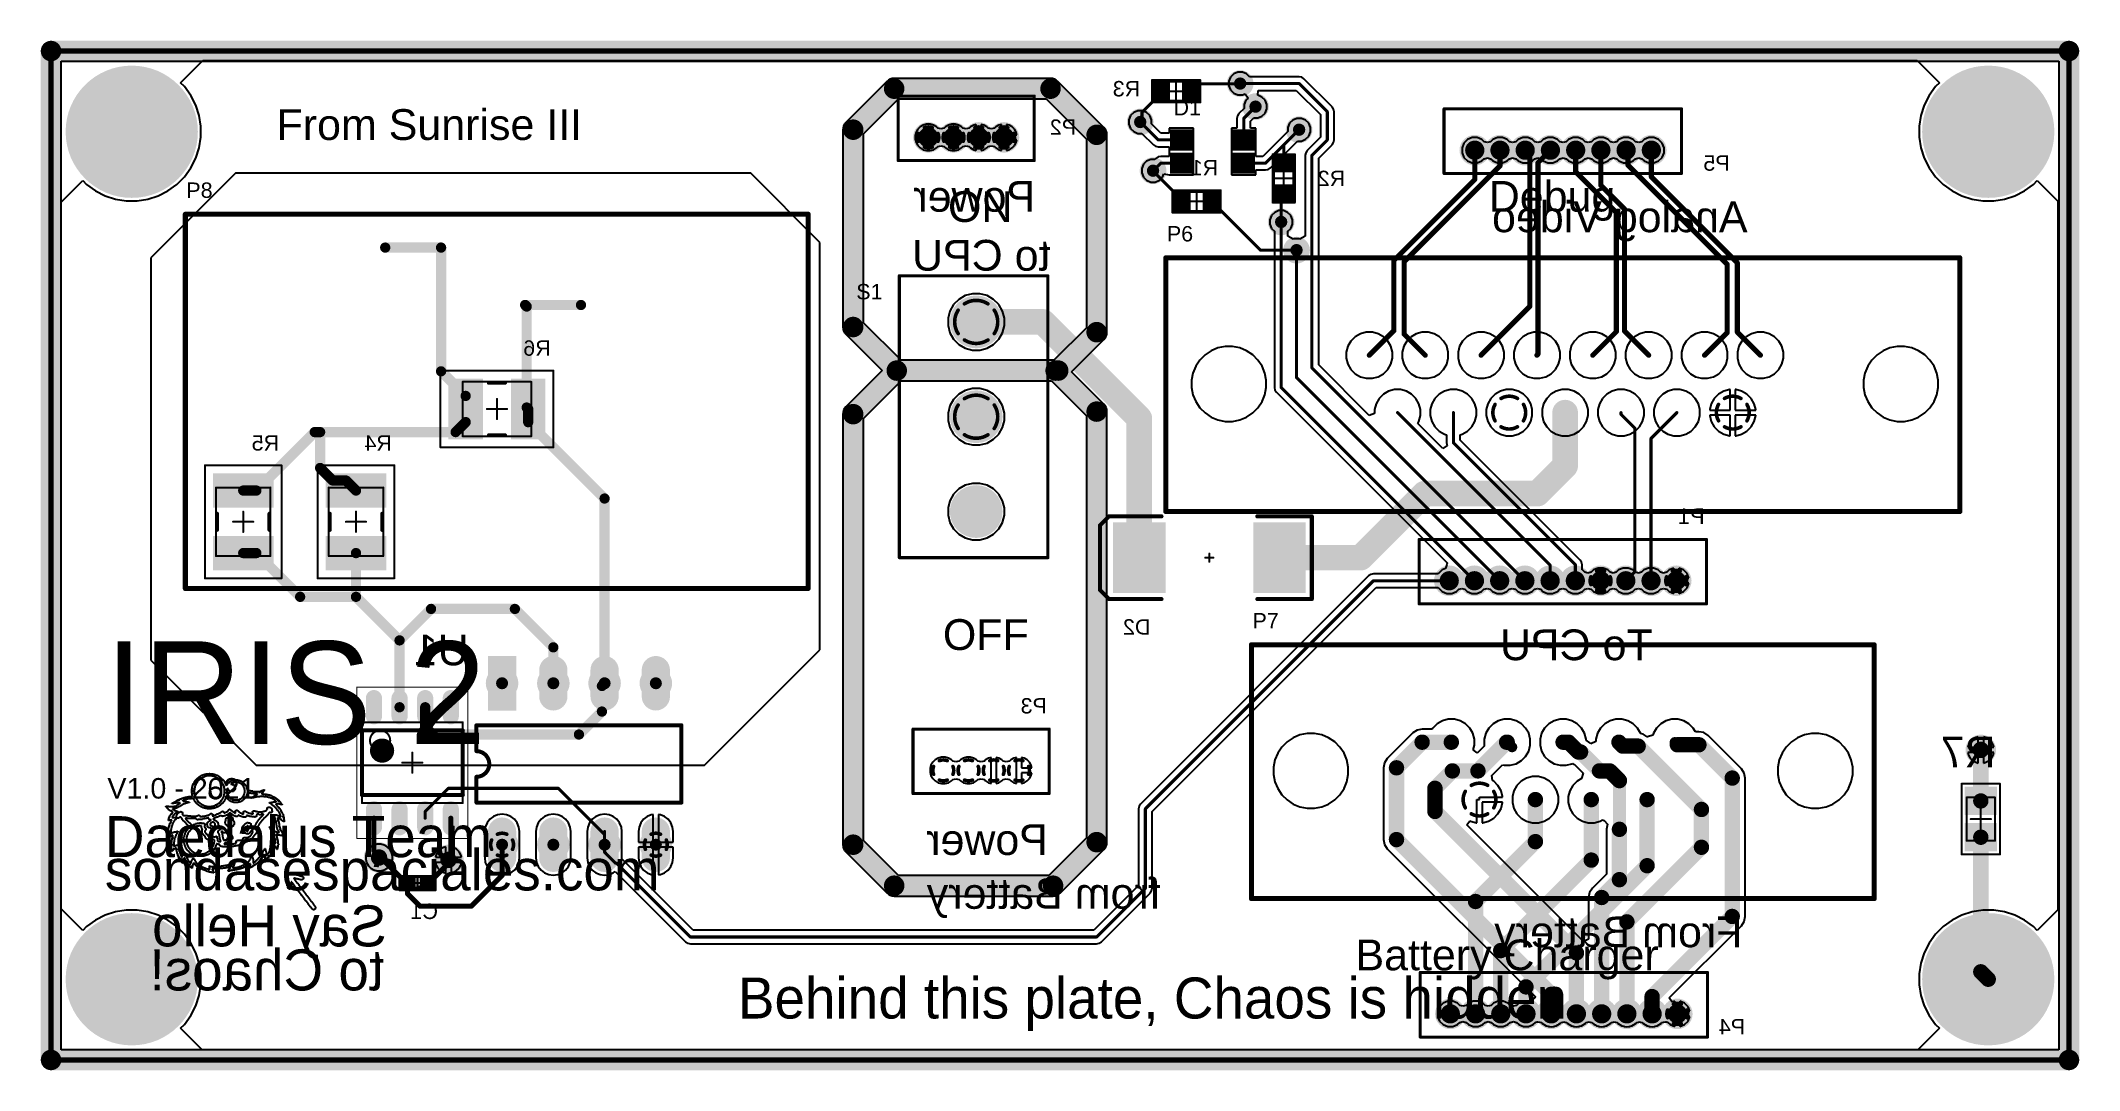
# Model space of a CAD drawing. Header units: millimetres. Extents: x -0.02 to 3.96, y -0.02 to 1.99.
import ezdxf

# ---------------------------------------------------------------- set-up
doc = ezdxf.new("R2010")
doc.units = ezdxf.units.MM
doc.header["$MEASUREMENT"] = 0
for name, color, linetype in [('BottomLayer', 5, 'Continuous'), ('BottomOverlay', 54, 'Continuous'), ('BottomPaste', 16, 'Continuous'), ('BottomSolder', 6, 'Continuous'), ('InternalPlane1', 76, 'Continuous'), ('InternalPlane2', 16, 'Continuous'), ('Mechanical1', 6, 'Continuous'), ('Mechanical13', 56, 'Continuous'), ('Mechanical15', 56, 'Continuous'), ('MultiLayer', 9, 'Continuous'), ('PadHoleLayer', 156, 'Continuous'), ('TopLayer', 1, 'Continuous'), ('TopOverlay', 2, 'Continuous'), ('TopPaste', 8, 'Continuous'), ('TopSolder', 216, 'Continuous'), ('ViaHoleLayer', 16, 'Continuous')]:
    doc.layers.add(name, color=color, linetype=linetype)
doc.styles.add('Arial', font='arial.ttf', dxfattribs={"height": 0.2})
doc.styles.add('SciFly', font='', dxfattribs={"height": 0.2})
doc.styles.get('SciFly').set_extended_font_data('SciFly')

msp = doc.modelspace()

# ---------------------------------------------------------------- texts
at = {"layer": 'BottomOverlay', "text_generation_flag": 2}
for s, height, style, p in [('R3', 0.03, 'Arial', (2.125, 1.88)), ('P2', 0.03, 'Arial', (2, 1.805)), ('R1', 0.03, 'Arial', (2.277, 1.726)), ('P5', 0.03, 'Arial', (3.275, 1.735)), ('R2', 0.03, 'Arial', (2.525, 1.705)), ('R6', 0.03, 'Arial', (0.975, 1.374)), ('R5', 0.03, 'Arial', (0.445, 1.189)), ('R4', 0.03, 'Arial', (0.665, 1.189)), ('P1', 0.03, 'Arial', (3.2261, 1.046)), ('D2', 0.03, 'Arial', (2.145, 0.83)), ('U1', 0.06, 'Arial', (0.815, 0.77)), ('P3', 0.03, 'Arial', (1.943, 0.676)), ('R7', 0.06, 'Arial', (3.794, 0.571)), ('Say Hello', 0.08, 'SciFly', (0.6551, 0.2216)), ('C1', 0.03, 'Arial', (0.755, 0.275)), ('to Chaos!', 0.08, 'SciFly', (0.65, 0.1357)), ('P4', 0.03, 'Arial', (3.305, 0.05))]:
    msp.add_text(s, height=height, dxfattribs=dict(at, style=style)).set_placement(p)
at = {"layer": 'BottomOverlay', "style": 'Arial', "text_generation_flag": 2}
for s, p in [('Power', (1.92, 1.655)), ('Analog Video', (3.31, 1.615)), ('to CPU', (1.95, 1.54)), ('To CPU', (3.125, 0.78)), ('Power', (1.945, 0.4)), ('from Battery', (2.165, 0.295)), ('From Battery', (3.3, 0.22))]:
    msp.add_text(s, height=0.06, rotation=360, dxfattribs=at).set_placement(p)
at = {"layer": 'TopOverlay'}
for s, height, style, p in [('D1', 0.03, 'Arial', (2.19, 1.843)), ('From Sunrise III', 0.06, 'Arial', (0.44, 1.795)), ('P8', 0.03, 'Arial', (0.264, 1.682)), ('Debug', 0.06, 'Arial', (2.805, 1.655)), ('ON', 0.06, 'Arial', (1.75, 1.635)), ('P6', 0.03, 'Arial', (2.177, 1.597)), ('S1', 0.03, 'Arial', (1.571, 1.484)), ('OFF', 0.06, 'Arial', (1.74, 0.8)), ('P7', 0.03, 'Arial', (2.344, 0.842)), ('IRIS 2', 0.2, 'SciFly', (0.1052, 0.6167)), ('V1.0 - 2021', 0.04, 'Arial', (0.11, 0.51)), ('Daedalus Team', 0.08, 'SciFly', (0.1051, 0.3957)), ('sondasespaciales.com', 0.08, 'SciFly', (0.105, 0.3309)), ('Battery Charger', 0.06, 'Arial', (2.545, 0.175)), ('Behind this plate, Chaos is hidden', 0.08, 'SciFly', (1.3401, 0.0809))]:
    msp.add_text(s, height=height, dxfattribs=dict(at, style=style)).set_placement(p)

# ---------------------------------------------------------------- blocks, each defined once
blk = doc.blocks.new('6_0805_N_B_1')
at = {"layer": 'BottomLayer'}
for points in [[(-0.0118, 0.0276), (-0.0118, -0.0276), (-0.0591, -0.0276), (-0.0591, 0.0276)], [(0.0591, 0.0276), (0.0591, -0.0276), (0.0118, -0.0276), (0.0118, 0.0276)]]:
    blk.add_hatch(color=5, dxfattribs=at).paths.add_polyline_path(points)
at = {"layer": 'BottomPaste'}
for points in [[(-0.0118, 0.0276), (-0.0118, -0.0276), (-0.0591, -0.0276), (-0.0591, 0.0276)], [(0.0591, 0.0276), (0.0591, -0.0276), (0.0118, -0.0276), (0.0118, 0.0276)]]:
    blk.add_hatch(color=16, dxfattribs=at).paths.add_polyline_path(points)
at = {"layer": 'BottomSolder'}
for points in [[(-0.0078, 0.0316), (-0.0078, -0.0316), (-0.0631, -0.0316), (-0.0631, 0.0316)], [(0.0631, 0.0316), (0.0631, -0.0316), (0.0078, -0.0316), (0.0078, 0.0316)]]:
    blk.add_hatch(color=6, dxfattribs=at).paths.add_polyline_path(points)
at = {"layer": 'Mechanical13', "const_width": 0.00394}
for points in [[(-0.0423, -0.0276), (-0.0423, 0.0276)], [(0.0423, 0.0276), (-0.0423, 0.0276)], [(0.0423, -0.0276), (0.0423, 0.0276)], [(0.0423, -0.0276), (-0.0423, -0.0276)]]:
    blk.add_lwpolyline(points, dxfattribs=at)
at = {"layer": 'Mechanical13', "const_width": 0.00197}
for points in [[(-0.0433, 0.0276, 1), (-0.0413, 0.0276, 1)], [(-0.0433, 0.0276, 1), (-0.0413, 0.0276, 1)], [(0.0413, 0.0276, 1), (0.0433, 0.0276, 1)], [(0.0413, 0.0276, 1), (0.0433, 0.0276, 1)], [(-0.0433, -0.0276, 1), (-0.0413, -0.0276, 1)], [(-0.0433, -0.0276, 1), (-0.0413, -0.0276, 1)], [(0.0413, -0.0276, 1), (0.0433, -0.0276, 1)], [(0.0413, -0.0276, 1), (0.0433, -0.0276, 1)]]:
    blk.add_lwpolyline(points, format="xyb", close=True, dxfattribs=at)
at = {"layer": 'Mechanical15', "const_width": 0.00394}
for points in [[(-0.0689, -0.0374), (-0.0689, 0.0374)], [(0.0689, 0.0374), (-0.0689, 0.0374)], [(0.0197, 0), (-0.0197, 0)], [(0, -0.0197), (0, 0.0197)], [(0.0689, -0.0374), (0.0689, 0.0374)], [(0.0689, -0.0374), (-0.0689, -0.0374)]]:
    blk.add_lwpolyline(points, dxfattribs=at)
at = {"layer": 'Mechanical15', "const_width": 0.00197}
for points in [[(-0.0699, 0.0374, 1), (-0.0679, 0.0374, 1)], [(-0.0699, 0.0374, 1), (-0.0679, 0.0374, 1)], [(-0.0207, 0, 1), (-0.0187, 0, 1)], [(-0.001, 0.0197, 1), (0.001, 0.0197, 1)], [(0.0187, 0, 1), (0.0207, 0, 1)], [(0.0679, 0.0374, 1), (0.0699, 0.0374, 1)], [(0.0679, 0.0374, 1), (0.0699, 0.0374, 1)], [(-0.0699, -0.0374, 1), (-0.0679, -0.0374, 1)], [(-0.0699, -0.0374, 1), (-0.0679, -0.0374, 1)], [(-0.001, -0.0197, 1), (0.001, -0.0197, 1)], [(0.0679, -0.0374, 1), (0.0699, -0.0374, 1)], [(0.0679, -0.0374, 1), (0.0699, -0.0374, 1)]]:
    blk.add_lwpolyline(points, format="xyb", close=True, dxfattribs=at)
blk = doc.blocks.new('DB9_M____621_009_668_032_2')
at = {"layer": 'BottomLayer'}
h = blk.add_hatch(color=5, dxfattribs=at)
edge = h.paths.add_edge_path()
edge.add_arc((0, 0), 0.035, 0, 360)
h = blk.add_hatch(color=5, dxfattribs=at)
edge = h.paths.add_edge_path()
edge.add_arc((0.109, 0), 0.035, 0, 360)
h = blk.add_hatch(color=5, dxfattribs=at)
edge = h.paths.add_edge_path()
edge.add_arc((0.218, 0), 0.035, 0, 360)
h = blk.add_hatch(color=5, dxfattribs=at)
edge = h.paths.add_edge_path()
edge.add_arc((0.327, 0), 0.035, 0, 360)
h = blk.add_hatch(color=5, dxfattribs=at)
edge = h.paths.add_edge_path()
edge.add_arc((0.436, 0), 0.035, 0, 360)
h = blk.add_hatch(color=5, dxfattribs=at)
edge = h.paths.add_edge_path()
edge.add_arc((0.055, -0.112), 0.035, 0, 360)
h = blk.add_hatch(color=5, dxfattribs=at)
edge = h.paths.add_edge_path()
edge.add_arc((0.164, -0.112), 0.035, 0, 360)
h = blk.add_hatch(color=5, dxfattribs=at)
edge = h.paths.add_edge_path()
edge.add_arc((0.273, -0.112), 0.035, 0, 360)
h = blk.add_hatch(color=5, dxfattribs=at)
edge = h.paths.add_edge_path()
edge.add_arc((0.382, -0.112), 0.035, 0, 360)
at = {"layer": 'BottomSolder'}
h = blk.add_hatch(color=6, dxfattribs=at)
edge = h.paths.add_edge_path()
edge.add_arc((0, 0), 0.039, 0, 360)
h = blk.add_hatch(color=6, dxfattribs=at)
edge = h.paths.add_edge_path()
edge.add_arc((0.109, 0), 0.039, 0, 360)
h = blk.add_hatch(color=6, dxfattribs=at)
edge = h.paths.add_edge_path()
edge.add_arc((0.218, 0), 0.039, 0, 360)
h = blk.add_hatch(color=6, dxfattribs=at)
edge = h.paths.add_edge_path()
edge.add_arc((0.327, 0), 0.039, 0, 360)
h = blk.add_hatch(color=6, dxfattribs=at)
edge = h.paths.add_edge_path()
edge.add_arc((0.436, 0), 0.039, 0, 360)
h = blk.add_hatch(color=6, dxfattribs=at)
edge = h.paths.add_edge_path()
edge.add_arc((-0.274, -0.056), 0.004, 0, 360)
h = blk.add_hatch(color=6, dxfattribs=at)
edge = h.paths.add_edge_path()
edge.add_arc((0.055, -0.112), 0.039, 0, 360)
h = blk.add_hatch(color=6, dxfattribs=at)
edge = h.paths.add_edge_path()
edge.add_arc((0.164, -0.112), 0.039, 0, 360)
h = blk.add_hatch(color=6, dxfattribs=at)
edge = h.paths.add_edge_path()
edge.add_arc((0.273, -0.112), 0.039, 0, 360)
h = blk.add_hatch(color=6, dxfattribs=at)
edge = h.paths.add_edge_path()
edge.add_arc((0.382, -0.112), 0.039, 0, 360)
h = blk.add_hatch(color=6, dxfattribs=at)
edge = h.paths.add_edge_path()
edge.add_arc((0.71, -0.056), 0.004, 0, 360)
at = {"layer": 'InternalPlane1'}
h = blk.add_hatch(color=76, dxfattribs=at)
edge = h.paths.add_edge_path()
edge.add_arc((0, 0), 0.0415, 0, 360)
h = blk.add_hatch(color=76, dxfattribs=at)
edge = h.paths.add_edge_path()
edge.add_arc((0.109, 0), 0.0415, 0, 360)
h = blk.add_hatch(color=76, dxfattribs=at)
edge = h.paths.add_edge_path()
edge.add_arc((0.218, 0), 0.0415, 0, 360)
h = blk.add_hatch(color=76, dxfattribs=at)
edge = h.paths.add_edge_path()
edge.add_arc((0.327, 0), 0.0415, 0, 360)
h = blk.add_hatch(color=76, dxfattribs=at)
edge = h.paths.add_edge_path()
edge.add_arc((0.436, 0), 0.0415, 0, 360)
h = blk.add_hatch(color=76, dxfattribs=at)
edge = h.paths.add_edge_path()
edge.add_arc((-0.274, -0.056), 0.083, 0, 360)
h = blk.add_hatch(color=76, dxfattribs=at)
edge = h.paths.add_edge_path()
edge.add_arc((0.71, -0.056), 0.083, 0, 360)
h = blk.add_hatch(color=76, dxfattribs=at)
edge = h.paths.add_edge_path()
edge.add_arc((0.055, -0.112), 0.0415, 0, 360)
h = blk.add_hatch(color=76, dxfattribs=at)
edge = h.paths.add_edge_path()
edge.add_arc((0.164, -0.112), 0.0415, 0, 360)
h = blk.add_hatch(color=76, dxfattribs=at)
edge = h.paths.add_edge_path()
edge.add_arc((0.273, -0.112), 0.0415, 0, 360)
h = blk.add_hatch(color=76, dxfattribs=at)
edge = h.paths.add_edge_path()
edge.add_arc((0.382, -0.112), 0.0415, 0, 360)
at = {"layer": 'InternalPlane2'}
h = blk.add_hatch(color=16, dxfattribs=at)
edge = h.paths.add_edge_path()
edge.add_arc((0, 0), 0.0415, 0, 360)
h = blk.add_hatch(color=16, dxfattribs=at)
edge = h.paths.add_edge_path()
edge.add_arc((0.109, 0), 0.0415, 0, 360)
h = blk.add_hatch(color=16, dxfattribs=at)
edge = h.paths.add_edge_path()
edge.add_arc((0.218, 0), 0.0415, 0, 360)
h = blk.add_hatch(color=16, dxfattribs=at)
edge = h.paths.add_edge_path()
edge.add_arc((0.327, 0), 0.0415, 0, 360)
h = blk.add_hatch(color=16, dxfattribs=at)
edge = h.paths.add_edge_path()
edge.add_arc((0.436, 0), 0.0415, 0, 360)
h = blk.add_hatch(color=16, dxfattribs=at)
edge = h.paths.add_edge_path()
edge.add_arc((-0.274, -0.056), 0.083, 0, 360)
h = blk.add_hatch(color=16, dxfattribs=at)
edge = h.paths.add_edge_path()
edge.add_arc((0.71, -0.056), 0.083, 0, 360)
h = blk.add_hatch(color=16, dxfattribs=at)
edge = h.paths.add_edge_path()
edge.add_arc((0.055, -0.112), 0.0415, 0, 360)
h = blk.add_hatch(color=16, dxfattribs=at)
edge = h.paths.add_edge_path()
edge.add_arc((0.164, -0.112), 0.0415, 0, 360)
h = blk.add_hatch(color=16, dxfattribs=at)
edge = h.paths.add_edge_path()
edge.add_arc((0.273, -0.112), 0.0415, 0, 360)
h = blk.add_hatch(color=16, dxfattribs=at)
edge = h.paths.add_edge_path()
edge.add_arc((0.382, -0.112), 0.0415, 0, 360)
at = {"layer": 'MultiLayer'}
h = blk.add_hatch(color=9, dxfattribs=at)
edge = h.paths.add_edge_path()
edge.add_arc((0, 0), 0.035, 0, 360)
h = blk.add_hatch(color=9, dxfattribs=at)
edge = h.paths.add_edge_path()
edge.add_arc((0.109, 0), 0.035, 0, 360)
h = blk.add_hatch(color=9, dxfattribs=at)
edge = h.paths.add_edge_path()
edge.add_arc((0.218, 0), 0.035, 0, 360)
h = blk.add_hatch(color=9, dxfattribs=at)
edge = h.paths.add_edge_path()
edge.add_arc((0.327, 0), 0.035, 0, 360)
h = blk.add_hatch(color=9, dxfattribs=at)
edge = h.paths.add_edge_path()
edge.add_arc((0.436, 0), 0.035, 0, 360)
h = blk.add_hatch(color=9, dxfattribs=at)
edge = h.paths.add_edge_path()
edge.add_arc((0.055, -0.112), 0.035, 0, 360)
h = blk.add_hatch(color=9, dxfattribs=at)
edge = h.paths.add_edge_path()
edge.add_arc((0.164, -0.112), 0.035, 0, 360)
h = blk.add_hatch(color=9, dxfattribs=at)
edge = h.paths.add_edge_path()
edge.add_arc((0.273, -0.112), 0.035, 0, 360)
h = blk.add_hatch(color=9, dxfattribs=at)
edge = h.paths.add_edge_path()
edge.add_arc((0.382, -0.112), 0.035, 0, 360)
at = {"layer": 'PadHoleLayer'}
h = blk.add_hatch(color=156, dxfattribs=at)
edge = h.paths.add_edge_path()
edge.add_arc((-0.274, -0.056), 0.063, 0, 360)
h = blk.add_hatch(color=156, dxfattribs=at)
edge = h.paths.add_edge_path()
edge.add_arc((0, 0), 0.0215, 0, 360)
h = blk.add_hatch(color=156, dxfattribs=at)
edge = h.paths.add_edge_path()
edge.add_arc((0.109, 0), 0.0215, 0, 360)
h = blk.add_hatch(color=156, dxfattribs=at)
edge = h.paths.add_edge_path()
edge.add_arc((0.218, 0), 0.0215, 0, 360)
h = blk.add_hatch(color=156, dxfattribs=at)
edge = h.paths.add_edge_path()
edge.add_arc((0.327, 0), 0.0215, 0, 360)
h = blk.add_hatch(color=156, dxfattribs=at)
edge = h.paths.add_edge_path()
edge.add_arc((0.436, 0), 0.0215, 0, 360)
h = blk.add_hatch(color=156, dxfattribs=at)
edge = h.paths.add_edge_path()
edge.add_arc((0.71, -0.056), 0.063, 0, 360)
h = blk.add_hatch(color=156, dxfattribs=at)
edge = h.paths.add_edge_path()
edge.add_arc((0.055, -0.112), 0.0215, 0, 360)
h = blk.add_hatch(color=156, dxfattribs=at)
edge = h.paths.add_edge_path()
edge.add_arc((0.164, -0.112), 0.0215, 0, 360)
h = blk.add_hatch(color=156, dxfattribs=at)
edge = h.paths.add_edge_path()
edge.add_arc((0.273, -0.112), 0.0215, 0, 360)
h = blk.add_hatch(color=156, dxfattribs=at)
edge = h.paths.add_edge_path()
edge.add_arc((0.382, -0.112), 0.0215, 0, 360)
at = {"layer": 'TopLayer'}
h = blk.add_hatch(color=1, dxfattribs=at)
edge = h.paths.add_edge_path()
edge.add_arc((0, 0), 0.035, 0, 360)
h = blk.add_hatch(color=1, dxfattribs=at)
edge = h.paths.add_edge_path()
edge.add_arc((0.109, 0), 0.035, 0, 360)
h = blk.add_hatch(color=1, dxfattribs=at)
edge = h.paths.add_edge_path()
edge.add_arc((0.218, 0), 0.035, 0, 360)
h = blk.add_hatch(color=1, dxfattribs=at)
edge = h.paths.add_edge_path()
edge.add_arc((0.327, 0), 0.035, 0, 360)
h = blk.add_hatch(color=1, dxfattribs=at)
edge = h.paths.add_edge_path()
edge.add_arc((0.436, 0), 0.035, 0, 360)
h = blk.add_hatch(color=1, dxfattribs=at)
edge = h.paths.add_edge_path()
edge.add_arc((0.055, -0.112), 0.035, 0, 360)
h = blk.add_hatch(color=1, dxfattribs=at)
edge = h.paths.add_edge_path()
edge.add_arc((0.164, -0.112), 0.035, 0, 360)
h = blk.add_hatch(color=1, dxfattribs=at)
edge = h.paths.add_edge_path()
edge.add_arc((0.273, -0.112), 0.035, 0, 360)
h = blk.add_hatch(color=1, dxfattribs=at)
edge = h.paths.add_edge_path()
edge.add_arc((0.382, -0.112), 0.035, 0, 360)
at = {"layer": 'TopSolder'}
h = blk.add_hatch(color=216, dxfattribs=at)
edge = h.paths.add_edge_path()
edge.add_arc((0, 0), 0.039, 0, 360)
h = blk.add_hatch(color=216, dxfattribs=at)
edge = h.paths.add_edge_path()
edge.add_arc((0.109, 0), 0.039, 0, 360)
h = blk.add_hatch(color=216, dxfattribs=at)
edge = h.paths.add_edge_path()
edge.add_arc((0.218, 0), 0.039, 0, 360)
h = blk.add_hatch(color=216, dxfattribs=at)
edge = h.paths.add_edge_path()
edge.add_arc((0.327, 0), 0.039, 0, 360)
h = blk.add_hatch(color=216, dxfattribs=at)
edge = h.paths.add_edge_path()
edge.add_arc((0.436, 0), 0.039, 0, 360)
h = blk.add_hatch(color=216, dxfattribs=at)
edge = h.paths.add_edge_path()
edge.add_arc((-0.274, -0.056), 0.004, 0, 360)
h = blk.add_hatch(color=216, dxfattribs=at)
edge = h.paths.add_edge_path()
edge.add_arc((0.055, -0.112), 0.039, 0, 360)
h = blk.add_hatch(color=216, dxfattribs=at)
edge = h.paths.add_edge_path()
edge.add_arc((0.164, -0.112), 0.039, 0, 360)
h = blk.add_hatch(color=216, dxfattribs=at)
edge = h.paths.add_edge_path()
edge.add_arc((0.273, -0.112), 0.039, 0, 360)
h = blk.add_hatch(color=216, dxfattribs=at)
edge = h.paths.add_edge_path()
edge.add_arc((0.382, -0.112), 0.039, 0, 360)
h = blk.add_hatch(color=216, dxfattribs=at)
edge = h.paths.add_edge_path()
edge.add_arc((0.71, -0.056), 0.004, 0, 360)
at = {"layer": 'TopOverlay', "const_width": 0.01}
for points in [[(-0.39, -0.665), (-0.39, 0.065)], [(-0.39, 0.065), (0.825, 0.065)], [(0.825, -0.665), (0.825, 0.065)], [(-0.39, -0.665), (0.825, -0.665)]]:
    blk.add_lwpolyline(points, dxfattribs=at)
at = {"layer": 'TopOverlay', "const_width": 0.005}
for points in [[(-0.3925, 0.065, 1), (-0.3875, 0.065, 1)], [(-0.3925, 0.065, 1), (-0.3875, 0.065, 1)], [(0.8225, 0.065, 1), (0.8275, 0.065, 1)], [(0.8225, 0.065, 1), (0.8275, 0.065, 1)], [(-0.3925, -0.665, 1), (-0.3875, -0.665, 1)], [(-0.3925, -0.665, 1), (-0.3875, -0.665, 1)], [(0.8225, -0.665, 1), (0.8275, -0.665, 1)], [(0.8225, -0.665, 1), (0.8275, -0.665, 1)]]:
    blk.add_lwpolyline(points, format="xyb", close=True, dxfattribs=at)
blk = doc.blocks.new('DB15_F______191_015_213_3')
at = {"layer": 'BottomLayer'}
h = blk.add_hatch(color=5, dxfattribs=at)
edge = h.paths.add_edge_path()
edge.add_arc((-0.763, 0), 0.035, 0, 360)
h = blk.add_hatch(color=5, dxfattribs=at)
edge = h.paths.add_edge_path()
edge.add_arc((-0.654, 0), 0.035, 0, 360)
h = blk.add_hatch(color=5, dxfattribs=at)
edge = h.paths.add_edge_path()
edge.add_arc((-0.545, 0), 0.035, 0, 360)
h = blk.add_hatch(color=5, dxfattribs=at)
edge = h.paths.add_edge_path()
edge.add_arc((-0.436, 0), 0.035, 0, 360)
h = blk.add_hatch(color=5, dxfattribs=at)
edge = h.paths.add_edge_path()
edge.add_arc((-0.327, 0), 0.035, 0, 360)
h = blk.add_hatch(color=5, dxfattribs=at)
edge = h.paths.add_edge_path()
edge.add_arc((-0.218, 0), 0.035, 0, 360)
h = blk.add_hatch(color=5, dxfattribs=at)
edge = h.paths.add_edge_path()
edge.add_arc((-0.109, 0), 0.035, 0, 360)
h = blk.add_hatch(color=5, dxfattribs=at)
edge = h.paths.add_edge_path()
edge.add_arc((0, 0), 0.035, 0, 360)
h = blk.add_hatch(color=5, dxfattribs=at)
edge = h.paths.add_edge_path()
edge.add_arc((-0.708, -0.112), 0.035, 0, 360)
h = blk.add_hatch(color=5, dxfattribs=at)
edge = h.paths.add_edge_path()
edge.add_arc((-0.599, -0.112), 0.035, 0, 360)
h = blk.add_hatch(color=5, dxfattribs=at)
edge = h.paths.add_edge_path()
edge.add_arc((-0.49, -0.112), 0.035, 0, 360)
h = blk.add_hatch(color=5, dxfattribs=at)
edge = h.paths.add_edge_path()
edge.add_arc((-0.381, -0.112), 0.035, 0, 360)
h = blk.add_hatch(color=5, dxfattribs=at)
edge = h.paths.add_edge_path()
edge.add_arc((-0.272, -0.112), 0.035, 0, 360)
h = blk.add_hatch(color=5, dxfattribs=at)
edge = h.paths.add_edge_path()
edge.add_arc((-0.163, -0.112), 0.035, 0, 360)
h = blk.add_hatch(color=5, dxfattribs=at)
edge = h.paths.add_edge_path()
edge.add_arc((-0.054, -0.112), 0.035, 0, 360)
at = {"layer": 'BottomSolder'}
h = blk.add_hatch(color=6, dxfattribs=at)
edge = h.paths.add_edge_path()
edge.add_arc((-0.763, 0), 0.039, 0, 360)
h = blk.add_hatch(color=6, dxfattribs=at)
edge = h.paths.add_edge_path()
edge.add_arc((-0.654, 0), 0.039, 0, 360)
h = blk.add_hatch(color=6, dxfattribs=at)
edge = h.paths.add_edge_path()
edge.add_arc((-0.545, 0), 0.039, 0, 360)
h = blk.add_hatch(color=6, dxfattribs=at)
edge = h.paths.add_edge_path()
edge.add_arc((-0.436, 0), 0.039, 0, 360)
h = blk.add_hatch(color=6, dxfattribs=at)
edge = h.paths.add_edge_path()
edge.add_arc((-0.327, 0), 0.039, 0, 360)
h = blk.add_hatch(color=6, dxfattribs=at)
edge = h.paths.add_edge_path()
edge.add_arc((-0.218, 0), 0.039, 0, 360)
h = blk.add_hatch(color=6, dxfattribs=at)
edge = h.paths.add_edge_path()
edge.add_arc((-0.109, 0), 0.039, 0, 360)
h = blk.add_hatch(color=6, dxfattribs=at)
edge = h.paths.add_edge_path()
edge.add_arc((0, 0), 0.039, 0, 360)
h = blk.add_hatch(color=6, dxfattribs=at)
edge = h.paths.add_edge_path()
edge.add_arc((-1.037, -0.056), 0.004, 0, 360)
h = blk.add_hatch(color=6, dxfattribs=at)
edge = h.paths.add_edge_path()
edge.add_arc((-0.708, -0.112), 0.039, 0, 360)
h = blk.add_hatch(color=6, dxfattribs=at)
edge = h.paths.add_edge_path()
edge.add_arc((-0.599, -0.112), 0.039, 0, 360)
h = blk.add_hatch(color=6, dxfattribs=at)
edge = h.paths.add_edge_path()
edge.add_arc((-0.49, -0.112), 0.039, 0, 360)
h = blk.add_hatch(color=6, dxfattribs=at)
edge = h.paths.add_edge_path()
edge.add_arc((-0.381, -0.112), 0.039, 0, 360)
h = blk.add_hatch(color=6, dxfattribs=at)
edge = h.paths.add_edge_path()
edge.add_arc((-0.272, -0.112), 0.039, 0, 360)
h = blk.add_hatch(color=6, dxfattribs=at)
edge = h.paths.add_edge_path()
edge.add_arc((-0.163, -0.112), 0.039, 0, 360)
h = blk.add_hatch(color=6, dxfattribs=at)
edge = h.paths.add_edge_path()
edge.add_arc((-0.054, -0.112), 0.039, 0, 360)
h = blk.add_hatch(color=6, dxfattribs=at)
edge = h.paths.add_edge_path()
edge.add_arc((0.274, -0.056), 0.004, 0, 360)
at = {"layer": 'InternalPlane1'}
h = blk.add_hatch(color=76, dxfattribs=at)
edge = h.paths.add_edge_path()
edge.add_arc((-0.763, 0), 0.0415, 0, 360)
h = blk.add_hatch(color=76, dxfattribs=at)
edge = h.paths.add_edge_path()
edge.add_arc((-0.654, 0), 0.0415, 0, 360)
h = blk.add_hatch(color=76, dxfattribs=at)
edge = h.paths.add_edge_path()
edge.add_arc((-0.545, 0), 0.0415, 0, 360)
h = blk.add_hatch(color=76, dxfattribs=at)
edge = h.paths.add_edge_path()
edge.add_arc((-0.436, 0), 0.0415, 0, 360)
h = blk.add_hatch(color=76, dxfattribs=at)
edge = h.paths.add_edge_path()
edge.add_arc((-0.327, 0), 0.0415, 0, 360)
h = blk.add_hatch(color=76, dxfattribs=at)
edge = h.paths.add_edge_path()
edge.add_arc((-0.218, 0), 0.0415, 0, 360)
h = blk.add_hatch(color=76, dxfattribs=at)
edge = h.paths.add_edge_path()
edge.add_arc((-0.109, 0), 0.0415, 0, 360)
h = blk.add_hatch(color=76, dxfattribs=at)
edge = h.paths.add_edge_path()
edge.add_arc((0, 0), 0.0415, 0, 360)
h = blk.add_hatch(color=76, dxfattribs=at)
edge = h.paths.add_edge_path()
edge.add_arc((-1.037, -0.056), 0.083, 0, 360)
h = blk.add_hatch(color=76, dxfattribs=at)
edge = h.paths.add_edge_path()
edge.add_arc((0.274, -0.056), 0.083, 0, 360)
h = blk.add_hatch(color=76, dxfattribs=at)
edge = h.paths.add_edge_path()
edge.add_arc((-0.708, -0.112), 0.0415, 0, 360)
h = blk.add_hatch(color=76, dxfattribs=at)
edge = h.paths.add_edge_path()
edge.add_arc((-0.599, -0.112), 0.0415, 0, 360)
h = blk.add_hatch(color=76, dxfattribs=at)
edge = h.paths.add_edge_path()
edge.add_arc((-0.49, -0.112), 0.0415, 0, 360)
h = blk.add_hatch(color=76, dxfattribs=at)
edge = h.paths.add_edge_path()
edge.add_arc((-0.381, -0.112), 0.0415, 0, 360)
h = blk.add_hatch(color=76, dxfattribs=at)
edge = h.paths.add_edge_path()
edge.add_arc((-0.272, -0.112), 0.0415, 0, 360)
h = blk.add_hatch(color=76, dxfattribs=at)
edge = h.paths.add_edge_path()
edge.add_arc((-0.163, -0.112), 0.0415, 0, 360)
at = {"layer": 'InternalPlane2'}
h = blk.add_hatch(color=16, dxfattribs=at)
edge = h.paths.add_edge_path()
edge.add_arc((-0.763, 0), 0.0415, 0, 360)
h = blk.add_hatch(color=16, dxfattribs=at)
edge = h.paths.add_edge_path()
edge.add_arc((-0.654, 0), 0.0415, 0, 360)
h = blk.add_hatch(color=16, dxfattribs=at)
edge = h.paths.add_edge_path()
edge.add_arc((-0.545, 0), 0.0415, 0, 360)
h = blk.add_hatch(color=16, dxfattribs=at)
edge = h.paths.add_edge_path()
edge.add_arc((-0.436, 0), 0.0415, 0, 360)
h = blk.add_hatch(color=16, dxfattribs=at)
edge = h.paths.add_edge_path()
edge.add_arc((-0.327, 0), 0.0415, 0, 360)
h = blk.add_hatch(color=16, dxfattribs=at)
edge = h.paths.add_edge_path()
edge.add_arc((-0.218, 0), 0.0415, 0, 360)
h = blk.add_hatch(color=16, dxfattribs=at)
edge = h.paths.add_edge_path()
edge.add_arc((-0.109, 0), 0.0415, 0, 360)
h = blk.add_hatch(color=16, dxfattribs=at)
edge = h.paths.add_edge_path()
edge.add_arc((0, 0), 0.0415, 0, 360)
h = blk.add_hatch(color=16, dxfattribs=at)
edge = h.paths.add_edge_path()
edge.add_arc((-1.037, -0.056), 0.083, 0, 360)
h = blk.add_hatch(color=16, dxfattribs=at)
edge = h.paths.add_edge_path()
edge.add_arc((0.274, -0.056), 0.083, 0, 360)
h = blk.add_hatch(color=16, dxfattribs=at)
edge = h.paths.add_edge_path()
edge.add_arc((-0.708, -0.112), 0.0415, 0, 360)
h = blk.add_hatch(color=16, dxfattribs=at)
edge = h.paths.add_edge_path()
edge.add_arc((-0.599, -0.112), 0.0415, 0, 360)
h = blk.add_hatch(color=16, dxfattribs=at)
edge = h.paths.add_edge_path()
edge.add_arc((-0.381, -0.112), 0.0415, 0, 360)
h = blk.add_hatch(color=16, dxfattribs=at)
edge = h.paths.add_edge_path()
edge.add_arc((-0.272, -0.112), 0.0415, 0, 360)
h = blk.add_hatch(color=16, dxfattribs=at)
edge = h.paths.add_edge_path()
edge.add_arc((-0.163, -0.112), 0.0415, 0, 360)
h = blk.add_hatch(color=16, dxfattribs=at)
edge = h.paths.add_edge_path()
edge.add_arc((-0.054, -0.112), 0.0415, 0, 360)
at = {"layer": 'MultiLayer'}
h = blk.add_hatch(color=9, dxfattribs=at)
edge = h.paths.add_edge_path()
edge.add_arc((-0.763, 0), 0.035, 0, 360)
h = blk.add_hatch(color=9, dxfattribs=at)
edge = h.paths.add_edge_path()
edge.add_arc((-0.654, 0), 0.035, 0, 360)
h = blk.add_hatch(color=9, dxfattribs=at)
edge = h.paths.add_edge_path()
edge.add_arc((-0.545, 0), 0.035, 0, 360)
h = blk.add_hatch(color=9, dxfattribs=at)
edge = h.paths.add_edge_path()
edge.add_arc((-0.436, 0), 0.035, 0, 360)
h = blk.add_hatch(color=9, dxfattribs=at)
edge = h.paths.add_edge_path()
edge.add_arc((-0.327, 0), 0.035, 0, 360)
h = blk.add_hatch(color=9, dxfattribs=at)
edge = h.paths.add_edge_path()
edge.add_arc((-0.218, 0), 0.035, 0, 360)
h = blk.add_hatch(color=9, dxfattribs=at)
edge = h.paths.add_edge_path()
edge.add_arc((-0.109, 0), 0.035, 0, 360)
h = blk.add_hatch(color=9, dxfattribs=at)
edge = h.paths.add_edge_path()
edge.add_arc((0, 0), 0.035, 0, 360)
h = blk.add_hatch(color=9, dxfattribs=at)
edge = h.paths.add_edge_path()
edge.add_arc((-0.708, -0.112), 0.035, 0, 360)
h = blk.add_hatch(color=9, dxfattribs=at)
edge = h.paths.add_edge_path()
edge.add_arc((-0.599, -0.112), 0.035, 0, 360)
h = blk.add_hatch(color=9, dxfattribs=at)
edge = h.paths.add_edge_path()
edge.add_arc((-0.49, -0.112), 0.035, 0, 360)
h = blk.add_hatch(color=9, dxfattribs=at)
edge = h.paths.add_edge_path()
edge.add_arc((-0.381, -0.112), 0.035, 0, 360)
h = blk.add_hatch(color=9, dxfattribs=at)
edge = h.paths.add_edge_path()
edge.add_arc((-0.272, -0.112), 0.035, 0, 360)
h = blk.add_hatch(color=9, dxfattribs=at)
edge = h.paths.add_edge_path()
edge.add_arc((-0.163, -0.112), 0.035, 0, 360)
h = blk.add_hatch(color=9, dxfattribs=at)
edge = h.paths.add_edge_path()
edge.add_arc((-0.054, -0.112), 0.035, 0, 360)
at = {"layer": 'PadHoleLayer'}
h = blk.add_hatch(color=156, dxfattribs=at)
edge = h.paths.add_edge_path()
edge.add_arc((-1.037, -0.056), 0.063, 0, 360)
h = blk.add_hatch(color=156, dxfattribs=at)
edge = h.paths.add_edge_path()
edge.add_arc((-0.763, 0), 0.0215, 0, 360)
h = blk.add_hatch(color=156, dxfattribs=at)
edge = h.paths.add_edge_path()
edge.add_arc((-0.654, 0), 0.0215, 0, 360)
h = blk.add_hatch(color=156, dxfattribs=at)
edge = h.paths.add_edge_path()
edge.add_arc((-0.545, 0), 0.0215, 0, 360)
h = blk.add_hatch(color=156, dxfattribs=at)
edge = h.paths.add_edge_path()
edge.add_arc((-0.436, 0), 0.0215, 0, 360)
h = blk.add_hatch(color=156, dxfattribs=at)
edge = h.paths.add_edge_path()
edge.add_arc((-0.327, 0), 0.0215, 0, 360)
h = blk.add_hatch(color=156, dxfattribs=at)
edge = h.paths.add_edge_path()
edge.add_arc((-0.218, 0), 0.0215, 0, 360)
h = blk.add_hatch(color=156, dxfattribs=at)
edge = h.paths.add_edge_path()
edge.add_arc((-0.109, 0), 0.0215, 0, 360)
h = blk.add_hatch(color=156, dxfattribs=at)
edge = h.paths.add_edge_path()
edge.add_arc((0, 0), 0.0215, 0, 360)
h = blk.add_hatch(color=156, dxfattribs=at)
edge = h.paths.add_edge_path()
edge.add_arc((0.274, -0.056), 0.063, 0, 360)
h = blk.add_hatch(color=156, dxfattribs=at)
edge = h.paths.add_edge_path()
edge.add_arc((-0.708, -0.112), 0.0215, 0, 360)
h = blk.add_hatch(color=156, dxfattribs=at)
edge = h.paths.add_edge_path()
edge.add_arc((-0.599, -0.112), 0.0215, 0, 360)
h = blk.add_hatch(color=156, dxfattribs=at)
edge = h.paths.add_edge_path()
edge.add_arc((-0.49, -0.112), 0.0215, 0, 360)
h = blk.add_hatch(color=156, dxfattribs=at)
edge = h.paths.add_edge_path()
edge.add_arc((-0.381, -0.112), 0.0215, 0, 360)
h = blk.add_hatch(color=156, dxfattribs=at)
edge = h.paths.add_edge_path()
edge.add_arc((-0.272, -0.112), 0.0215, 0, 360)
h = blk.add_hatch(color=156, dxfattribs=at)
edge = h.paths.add_edge_path()
edge.add_arc((-0.163, -0.112), 0.0215, 0, 360)
h = blk.add_hatch(color=156, dxfattribs=at)
edge = h.paths.add_edge_path()
edge.add_arc((-0.054, -0.112), 0.0215, 0, 360)
at = {"layer": 'TopLayer'}
h = blk.add_hatch(color=1, dxfattribs=at)
edge = h.paths.add_edge_path()
edge.add_arc((-0.763, 0), 0.035, 0, 360)
h = blk.add_hatch(color=1, dxfattribs=at)
edge = h.paths.add_edge_path()
edge.add_arc((-0.654, 0), 0.035, 0, 360)
h = blk.add_hatch(color=1, dxfattribs=at)
edge = h.paths.add_edge_path()
edge.add_arc((-0.545, 0), 0.035, 0, 360)
h = blk.add_hatch(color=1, dxfattribs=at)
edge = h.paths.add_edge_path()
edge.add_arc((-0.436, 0), 0.035, 0, 360)
h = blk.add_hatch(color=1, dxfattribs=at)
edge = h.paths.add_edge_path()
edge.add_arc((-0.327, 0), 0.035, 0, 360)
h = blk.add_hatch(color=1, dxfattribs=at)
edge = h.paths.add_edge_path()
edge.add_arc((-0.218, 0), 0.035, 0, 360)
h = blk.add_hatch(color=1, dxfattribs=at)
edge = h.paths.add_edge_path()
edge.add_arc((-0.109, 0), 0.035, 0, 360)
h = blk.add_hatch(color=1, dxfattribs=at)
edge = h.paths.add_edge_path()
edge.add_arc((0, 0), 0.035, 0, 360)
h = blk.add_hatch(color=1, dxfattribs=at)
edge = h.paths.add_edge_path()
edge.add_arc((-0.708, -0.112), 0.035, 0, 360)
h = blk.add_hatch(color=1, dxfattribs=at)
edge = h.paths.add_edge_path()
edge.add_arc((-0.599, -0.112), 0.035, 0, 360)
h = blk.add_hatch(color=1, dxfattribs=at)
edge = h.paths.add_edge_path()
edge.add_arc((-0.49, -0.112), 0.035, 0, 360)
h = blk.add_hatch(color=1, dxfattribs=at)
edge = h.paths.add_edge_path()
edge.add_arc((-0.381, -0.112), 0.035, 0, 360)
h = blk.add_hatch(color=1, dxfattribs=at)
edge = h.paths.add_edge_path()
edge.add_arc((-0.272, -0.112), 0.035, 0, 360)
h = blk.add_hatch(color=1, dxfattribs=at)
edge = h.paths.add_edge_path()
edge.add_arc((-0.163, -0.112), 0.035, 0, 360)
h = blk.add_hatch(color=1, dxfattribs=at)
edge = h.paths.add_edge_path()
edge.add_arc((-0.054, -0.112), 0.035, 0, 360)
at = {"layer": 'TopSolder'}
h = blk.add_hatch(color=216, dxfattribs=at)
edge = h.paths.add_edge_path()
edge.add_arc((-0.763, 0), 0.039, 0, 360)
h = blk.add_hatch(color=216, dxfattribs=at)
edge = h.paths.add_edge_path()
edge.add_arc((-0.654, 0), 0.039, 0, 360)
h = blk.add_hatch(color=216, dxfattribs=at)
edge = h.paths.add_edge_path()
edge.add_arc((-0.545, 0), 0.039, 0, 360)
h = blk.add_hatch(color=216, dxfattribs=at)
edge = h.paths.add_edge_path()
edge.add_arc((-0.436, 0), 0.039, 0, 360)
h = blk.add_hatch(color=216, dxfattribs=at)
edge = h.paths.add_edge_path()
edge.add_arc((-0.327, 0), 0.039, 0, 360)
h = blk.add_hatch(color=216, dxfattribs=at)
edge = h.paths.add_edge_path()
edge.add_arc((-0.218, 0), 0.039, 0, 360)
h = blk.add_hatch(color=216, dxfattribs=at)
edge = h.paths.add_edge_path()
edge.add_arc((-0.109, 0), 0.039, 0, 360)
h = blk.add_hatch(color=216, dxfattribs=at)
edge = h.paths.add_edge_path()
edge.add_arc((0, 0), 0.039, 0, 360)
h = blk.add_hatch(color=216, dxfattribs=at)
edge = h.paths.add_edge_path()
edge.add_arc((-1.037, -0.056), 0.004, 0, 360)
h = blk.add_hatch(color=216, dxfattribs=at)
edge = h.paths.add_edge_path()
edge.add_arc((-0.708, -0.112), 0.039, 0, 360)
h = blk.add_hatch(color=216, dxfattribs=at)
edge = h.paths.add_edge_path()
edge.add_arc((-0.599, -0.112), 0.039, 0, 360)
h = blk.add_hatch(color=216, dxfattribs=at)
edge = h.paths.add_edge_path()
edge.add_arc((-0.49, -0.112), 0.039, 0, 360)
h = blk.add_hatch(color=216, dxfattribs=at)
edge = h.paths.add_edge_path()
edge.add_arc((-0.381, -0.112), 0.039, 0, 360)
h = blk.add_hatch(color=216, dxfattribs=at)
edge = h.paths.add_edge_path()
edge.add_arc((-0.272, -0.112), 0.039, 0, 360)
h = blk.add_hatch(color=216, dxfattribs=at)
edge = h.paths.add_edge_path()
edge.add_arc((-0.163, -0.112), 0.039, 0, 360)
h = blk.add_hatch(color=216, dxfattribs=at)
edge = h.paths.add_edge_path()
edge.add_arc((-0.054, -0.112), 0.039, 0, 360)
h = blk.add_hatch(color=216, dxfattribs=at)
edge = h.paths.add_edge_path()
edge.add_arc((0.274, -0.056), 0.004, 0, 360)
at = {"layer": 'InternalPlane1', "const_width": 0.007}
for points in [[(-0.07, -0.0843, -0.267949), (-0.038, -0.0843)], [(-0.0817, -0.128, -0.267949), (-0.0817, -0.096)], [(-0.0263, -0.096, -0.267949), (-0.0263, -0.128)], [(-0.038, -0.1397, -0.267949), (-0.07, -0.1397)]]:
    blk.add_lwpolyline(points, format="xyb", dxfattribs=at)
at = {"layer": 'InternalPlane1', "const_width": 0.0035}
for points in [[(-0.0835, -0.096, 1), (-0.08, -0.096, 1)], [(-0.0717, -0.0843, 1), (-0.0683, -0.0843, 1)], [(-0.0398, -0.0843, 1), (-0.0362, -0.0843, 1)], [(-0.028, -0.096, 1), (-0.0245, -0.096, 1)], [(-0.0835, -0.128, 1), (-0.08, -0.128, 1)], [(-0.0717, -0.1397, 1), (-0.0683, -0.1397, 1)], [(-0.0398, -0.1397, 1), (-0.0362, -0.1397, 1)], [(-0.028, -0.128, 1), (-0.0245, -0.128, 1)]]:
    blk.add_lwpolyline(points, format="xyb", close=True, dxfattribs=at)
at = {"layer": 'InternalPlane2', "const_width": 0.007}
for points in [[(-0.506, -0.0843, -0.267949), (-0.474, -0.0843)], [(-0.5177, -0.128, -0.267949), (-0.5177, -0.096)], [(-0.4623, -0.096, -0.267949), (-0.4623, -0.128)], [(-0.474, -0.1397, -0.267949), (-0.506, -0.1397)]]:
    blk.add_lwpolyline(points, format="xyb", dxfattribs=at)
at = {"layer": 'InternalPlane2', "const_width": 0.0035}
for points in [[(-0.5195, -0.096, 1), (-0.516, -0.096, 1)], [(-0.5078, -0.0843, 1), (-0.5042, -0.0843, 1)], [(-0.4758, -0.0843, 1), (-0.4723, -0.0843, 1)], [(-0.464, -0.096, 1), (-0.4605, -0.096, 1)], [(-0.5195, -0.128, 1), (-0.516, -0.128, 1)], [(-0.5078, -0.1397, 1), (-0.5042, -0.1397, 1)], [(-0.4758, -0.1397, 1), (-0.4723, -0.1397, 1)], [(-0.464, -0.128, 1), (-0.4605, -0.128, 1)]]:
    blk.add_lwpolyline(points, format="xyb", close=True, dxfattribs=at)
at = {"layer": 'TopOverlay', "const_width": 0.01}
for points in [[(-1.16, -0.305), (-1.16, 0.19)], [(-1.16, 0.19), (0.389, 0.19)], [(0.389, -0.305), (0.389, 0.19)], [(-1.16, -0.305), (0.389, -0.305)]]:
    blk.add_lwpolyline(points, dxfattribs=at)
at = {"layer": 'TopOverlay', "const_width": 0.005}
for points in [[(-1.1625, 0.19, 1), (-1.1575, 0.19, 1)], [(-1.1625, 0.19, 1), (-1.1575, 0.19, 1)], [(0.3865, 0.19, 1), (0.3915, 0.19, 1)], [(0.3865, 0.19, 1), (0.3915, 0.19, 1)], [(-1.1625, -0.305, 1), (-1.1575, -0.305, 1)], [(-1.1625, -0.305, 1), (-1.1575, -0.305, 1)], [(0.3865, -0.305, 1), (0.3915, -0.305, 1)], [(0.3865, -0.305, 1), (0.3915, -0.305, 1)]]:
    blk.add_lwpolyline(points, format="xyb", close=True, dxfattribs=at)
blk = doc.blocks.new('DB9_F______191_009_213_4')
at = {"layer": 'BottomLayer'}
h = blk.add_hatch(color=5, dxfattribs=at)
edge = h.paths.add_edge_path()
edge.add_arc((0, 0), 0.035, 0, 360)
h = blk.add_hatch(color=5, dxfattribs=at)
edge = h.paths.add_edge_path()
edge.add_arc((0.109, 0), 0.035, 0, 360)
h = blk.add_hatch(color=5, dxfattribs=at)
edge = h.paths.add_edge_path()
edge.add_arc((0.218, 0), 0.035, 0, 360)
h = blk.add_hatch(color=5, dxfattribs=at)
edge = h.paths.add_edge_path()
edge.add_arc((0.327, 0), 0.035, 0, 360)
h = blk.add_hatch(color=5, dxfattribs=at)
edge = h.paths.add_edge_path()
edge.add_arc((0.436, 0), 0.035, 0, 360)
h = blk.add_hatch(color=5, dxfattribs=at)
edge = h.paths.add_edge_path()
edge.add_arc((0.055, -0.112), 0.035, 0, 360)
h = blk.add_hatch(color=5, dxfattribs=at)
edge = h.paths.add_edge_path()
edge.add_arc((0.164, -0.112), 0.035, 0, 360)
h = blk.add_hatch(color=5, dxfattribs=at)
edge = h.paths.add_edge_path()
edge.add_arc((0.273, -0.112), 0.035, 0, 360)
h = blk.add_hatch(color=5, dxfattribs=at)
edge = h.paths.add_edge_path()
edge.add_arc((0.382, -0.112), 0.035, 0, 360)
at = {"layer": 'BottomSolder'}
h = blk.add_hatch(color=6, dxfattribs=at)
edge = h.paths.add_edge_path()
edge.add_arc((0, 0), 0.039, 0, 360)
h = blk.add_hatch(color=6, dxfattribs=at)
edge = h.paths.add_edge_path()
edge.add_arc((0.109, 0), 0.039, 0, 360)
h = blk.add_hatch(color=6, dxfattribs=at)
edge = h.paths.add_edge_path()
edge.add_arc((0.218, 0), 0.039, 0, 360)
h = blk.add_hatch(color=6, dxfattribs=at)
edge = h.paths.add_edge_path()
edge.add_arc((0.327, 0), 0.039, 0, 360)
h = blk.add_hatch(color=6, dxfattribs=at)
edge = h.paths.add_edge_path()
edge.add_arc((0.436, 0), 0.039, 0, 360)
h = blk.add_hatch(color=6, dxfattribs=at)
edge = h.paths.add_edge_path()
edge.add_arc((-0.274, -0.056), 0.004, 0, 360)
h = blk.add_hatch(color=6, dxfattribs=at)
edge = h.paths.add_edge_path()
edge.add_arc((0.055, -0.112), 0.039, 0, 360)
h = blk.add_hatch(color=6, dxfattribs=at)
edge = h.paths.add_edge_path()
edge.add_arc((0.164, -0.112), 0.039, 0, 360)
h = blk.add_hatch(color=6, dxfattribs=at)
edge = h.paths.add_edge_path()
edge.add_arc((0.273, -0.112), 0.039, 0, 360)
h = blk.add_hatch(color=6, dxfattribs=at)
edge = h.paths.add_edge_path()
edge.add_arc((0.382, -0.112), 0.039, 0, 360)
h = blk.add_hatch(color=6, dxfattribs=at)
edge = h.paths.add_edge_path()
edge.add_arc((0.71, -0.056), 0.004, 0, 360)
at = {"layer": 'InternalPlane1'}
h = blk.add_hatch(color=76, dxfattribs=at)
edge = h.paths.add_edge_path()
edge.add_arc((0, 0), 0.0415, 0, 360)
h = blk.add_hatch(color=76, dxfattribs=at)
edge = h.paths.add_edge_path()
edge.add_arc((0.109, 0), 0.0415, 0, 360)
h = blk.add_hatch(color=76, dxfattribs=at)
edge = h.paths.add_edge_path()
edge.add_arc((0.218, 0), 0.0415, 0, 360)
h = blk.add_hatch(color=76, dxfattribs=at)
edge = h.paths.add_edge_path()
edge.add_arc((0.327, 0), 0.0415, 0, 360)
h = blk.add_hatch(color=76, dxfattribs=at)
edge = h.paths.add_edge_path()
edge.add_arc((0.436, 0), 0.0415, 0, 360)
h = blk.add_hatch(color=76, dxfattribs=at)
edge = h.paths.add_edge_path()
edge.add_arc((-0.274, -0.056), 0.083, 0, 360)
h = blk.add_hatch(color=76, dxfattribs=at)
edge = h.paths.add_edge_path()
edge.add_arc((0.71, -0.056), 0.083, 0, 360)
h = blk.add_hatch(color=76, dxfattribs=at)
edge = h.paths.add_edge_path()
edge.add_arc((0.164, -0.112), 0.0415, 0, 360)
h = blk.add_hatch(color=76, dxfattribs=at)
edge = h.paths.add_edge_path()
edge.add_arc((0.273, -0.112), 0.0415, 0, 360)
h = blk.add_hatch(color=76, dxfattribs=at)
edge = h.paths.add_edge_path()
edge.add_arc((0.382, -0.112), 0.0415, 0, 360)
at = {"layer": 'InternalPlane2'}
h = blk.add_hatch(color=16, dxfattribs=at)
edge = h.paths.add_edge_path()
edge.add_arc((0, 0), 0.0415, 0, 360)
h = blk.add_hatch(color=16, dxfattribs=at)
edge = h.paths.add_edge_path()
edge.add_arc((0.109, 0), 0.0415, 0, 360)
h = blk.add_hatch(color=16, dxfattribs=at)
edge = h.paths.add_edge_path()
edge.add_arc((0.218, 0), 0.0415, 0, 360)
h = blk.add_hatch(color=16, dxfattribs=at)
edge = h.paths.add_edge_path()
edge.add_arc((0.327, 0), 0.0415, 0, 360)
h = blk.add_hatch(color=16, dxfattribs=at)
edge = h.paths.add_edge_path()
edge.add_arc((0.436, 0), 0.0415, 0, 360)
h = blk.add_hatch(color=16, dxfattribs=at)
edge = h.paths.add_edge_path()
edge.add_arc((-0.274, -0.056), 0.083, 0, 360)
h = blk.add_hatch(color=16, dxfattribs=at)
edge = h.paths.add_edge_path()
edge.add_arc((0.71, -0.056), 0.083, 0, 360)
h = blk.add_hatch(color=16, dxfattribs=at)
edge = h.paths.add_edge_path()
edge.add_arc((0.055, -0.112), 0.0415, 0, 360)
h = blk.add_hatch(color=16, dxfattribs=at)
edge = h.paths.add_edge_path()
edge.add_arc((0.164, -0.112), 0.0415, 0, 360)
h = blk.add_hatch(color=16, dxfattribs=at)
edge = h.paths.add_edge_path()
edge.add_arc((0.273, -0.112), 0.0415, 0, 360)
h = blk.add_hatch(color=16, dxfattribs=at)
edge = h.paths.add_edge_path()
edge.add_arc((0.382, -0.112), 0.0415, 0, 360)
at = {"layer": 'MultiLayer'}
h = blk.add_hatch(color=9, dxfattribs=at)
edge = h.paths.add_edge_path()
edge.add_arc((0, 0), 0.035, 0, 360)
h = blk.add_hatch(color=9, dxfattribs=at)
edge = h.paths.add_edge_path()
edge.add_arc((0.109, 0), 0.035, 0, 360)
h = blk.add_hatch(color=9, dxfattribs=at)
edge = h.paths.add_edge_path()
edge.add_arc((0.218, 0), 0.035, 0, 360)
h = blk.add_hatch(color=9, dxfattribs=at)
edge = h.paths.add_edge_path()
edge.add_arc((0.327, 0), 0.035, 0, 360)
h = blk.add_hatch(color=9, dxfattribs=at)
edge = h.paths.add_edge_path()
edge.add_arc((0.436, 0), 0.035, 0, 360)
h = blk.add_hatch(color=9, dxfattribs=at)
edge = h.paths.add_edge_path()
edge.add_arc((0.055, -0.112), 0.035, 0, 360)
h = blk.add_hatch(color=9, dxfattribs=at)
edge = h.paths.add_edge_path()
edge.add_arc((0.164, -0.112), 0.035, 0, 360)
h = blk.add_hatch(color=9, dxfattribs=at)
edge = h.paths.add_edge_path()
edge.add_arc((0.273, -0.112), 0.035, 0, 360)
h = blk.add_hatch(color=9, dxfattribs=at)
edge = h.paths.add_edge_path()
edge.add_arc((0.382, -0.112), 0.035, 0, 360)
at = {"layer": 'PadHoleLayer'}
h = blk.add_hatch(color=156, dxfattribs=at)
edge = h.paths.add_edge_path()
edge.add_arc((-0.274, -0.056), 0.063, 0, 360)
h = blk.add_hatch(color=156, dxfattribs=at)
edge = h.paths.add_edge_path()
edge.add_arc((0, 0), 0.0215, 0, 360)
h = blk.add_hatch(color=156, dxfattribs=at)
edge = h.paths.add_edge_path()
edge.add_arc((0.109, 0), 0.0215, 0, 360)
h = blk.add_hatch(color=156, dxfattribs=at)
edge = h.paths.add_edge_path()
edge.add_arc((0.218, 0), 0.0215, 0, 360)
h = blk.add_hatch(color=156, dxfattribs=at)
edge = h.paths.add_edge_path()
edge.add_arc((0.327, 0), 0.0215, 0, 360)
h = blk.add_hatch(color=156, dxfattribs=at)
edge = h.paths.add_edge_path()
edge.add_arc((0.436, 0), 0.0215, 0, 360)
h = blk.add_hatch(color=156, dxfattribs=at)
edge = h.paths.add_edge_path()
edge.add_arc((0.71, -0.056), 0.063, 0, 360)
h = blk.add_hatch(color=156, dxfattribs=at)
edge = h.paths.add_edge_path()
edge.add_arc((0.055, -0.112), 0.0215, 0, 360)
h = blk.add_hatch(color=156, dxfattribs=at)
edge = h.paths.add_edge_path()
edge.add_arc((0.164, -0.112), 0.0215, 0, 360)
h = blk.add_hatch(color=156, dxfattribs=at)
edge = h.paths.add_edge_path()
edge.add_arc((0.273, -0.112), 0.0215, 0, 360)
h = blk.add_hatch(color=156, dxfattribs=at)
edge = h.paths.add_edge_path()
edge.add_arc((0.382, -0.112), 0.0215, 0, 360)
at = {"layer": 'TopLayer'}
h = blk.add_hatch(color=1, dxfattribs=at)
edge = h.paths.add_edge_path()
edge.add_arc((0, 0), 0.035, 0, 360)
h = blk.add_hatch(color=1, dxfattribs=at)
edge = h.paths.add_edge_path()
edge.add_arc((0.109, 0), 0.035, 0, 360)
h = blk.add_hatch(color=1, dxfattribs=at)
edge = h.paths.add_edge_path()
edge.add_arc((0.218, 0), 0.035, 0, 360)
h = blk.add_hatch(color=1, dxfattribs=at)
edge = h.paths.add_edge_path()
edge.add_arc((0.327, 0), 0.035, 0, 360)
h = blk.add_hatch(color=1, dxfattribs=at)
edge = h.paths.add_edge_path()
edge.add_arc((0.436, 0), 0.035, 0, 360)
h = blk.add_hatch(color=1, dxfattribs=at)
edge = h.paths.add_edge_path()
edge.add_arc((0.055, -0.112), 0.035, 0, 360)
h = blk.add_hatch(color=1, dxfattribs=at)
edge = h.paths.add_edge_path()
edge.add_arc((0.164, -0.112), 0.035, 0, 360)
h = blk.add_hatch(color=1, dxfattribs=at)
edge = h.paths.add_edge_path()
edge.add_arc((0.273, -0.112), 0.035, 0, 360)
h = blk.add_hatch(color=1, dxfattribs=at)
edge = h.paths.add_edge_path()
edge.add_arc((0.382, -0.112), 0.035, 0, 360)
at = {"layer": 'TopSolder'}
h = blk.add_hatch(color=216, dxfattribs=at)
edge = h.paths.add_edge_path()
edge.add_arc((0, 0), 0.039, 0, 360)
h = blk.add_hatch(color=216, dxfattribs=at)
edge = h.paths.add_edge_path()
edge.add_arc((0.109, 0), 0.039, 0, 360)
h = blk.add_hatch(color=216, dxfattribs=at)
edge = h.paths.add_edge_path()
edge.add_arc((0.218, 0), 0.039, 0, 360)
h = blk.add_hatch(color=216, dxfattribs=at)
edge = h.paths.add_edge_path()
edge.add_arc((0.327, 0), 0.039, 0, 360)
h = blk.add_hatch(color=216, dxfattribs=at)
edge = h.paths.add_edge_path()
edge.add_arc((0.436, 0), 0.039, 0, 360)
h = blk.add_hatch(color=216, dxfattribs=at)
edge = h.paths.add_edge_path()
edge.add_arc((-0.274, -0.056), 0.004, 0, 360)
h = blk.add_hatch(color=216, dxfattribs=at)
edge = h.paths.add_edge_path()
edge.add_arc((0.055, -0.112), 0.039, 0, 360)
h = blk.add_hatch(color=216, dxfattribs=at)
edge = h.paths.add_edge_path()
edge.add_arc((0.164, -0.112), 0.039, 0, 360)
h = blk.add_hatch(color=216, dxfattribs=at)
edge = h.paths.add_edge_path()
edge.add_arc((0.273, -0.112), 0.039, 0, 360)
h = blk.add_hatch(color=216, dxfattribs=at)
edge = h.paths.add_edge_path()
edge.add_arc((0.382, -0.112), 0.039, 0, 360)
h = blk.add_hatch(color=216, dxfattribs=at)
edge = h.paths.add_edge_path()
edge.add_arc((0.71, -0.056), 0.004, 0, 360)
at = {"layer": 'InternalPlane1', "const_width": 0.007}
for points in [[(0.039, -0.0843, -0.267949), (0.071, -0.0843)], [(0.0273, -0.128, -0.267949), (0.0273, -0.096)], [(0.0827, -0.096, -0.267949), (0.0827, -0.128)], [(0.071, -0.1397, -0.267949), (0.039, -0.1397)]]:
    blk.add_lwpolyline(points, format="xyb", dxfattribs=at)
at = {"layer": 'InternalPlane1', "const_width": 0.0035}
for points in [[(0.0255, -0.096, 1), (0.029, -0.096, 1)], [(0.0372, -0.0843, 1), (0.0408, -0.0843, 1)], [(0.0693, -0.0843, 1), (0.0727, -0.0843, 1)], [(0.081, -0.096, 1), (0.0845, -0.096, 1)], [(0.0255, -0.128, 1), (0.029, -0.128, 1)], [(0.0372, -0.1397, 1), (0.0408, -0.1397, 1)], [(0.0693, -0.1397, 1), (0.0727, -0.1397, 1)], [(0.081, -0.128, 1), (0.0845, -0.128, 1)]]:
    blk.add_lwpolyline(points, format="xyb", close=True, dxfattribs=at)
at = {"layer": 'TopOverlay', "const_width": 0.01}
for points in [[(-0.39, 0.19), (0.825, 0.19)], [(-0.39, -0.305), (-0.39, 0.19)], [(0.825, -0.305), (0.825, 0.19)], [(-0.39, -0.305), (0.825, -0.305)]]:
    blk.add_lwpolyline(points, dxfattribs=at)
at = {"layer": 'TopOverlay', "const_width": 0.005}
for points in [[(-0.3925, 0.19, 1), (-0.3875, 0.19, 1)], [(-0.3925, 0.19, 1), (-0.3875, 0.19, 1)], [(0.8225, 0.19, 1), (0.8275, 0.19, 1)], [(0.8225, 0.19, 1), (0.8275, 0.19, 1)], [(-0.3925, -0.305, 1), (-0.3875, -0.305, 1)], [(-0.3925, -0.305, 1), (-0.3875, -0.305, 1)], [(0.8225, -0.305, 1), (0.8275, -0.305, 1)], [(0.8225, -0.305, 1), (0.8275, -0.305, 1)]]:
    blk.add_lwpolyline(points, format="xyb", close=True, dxfattribs=at)
blk = doc.blocks.new('PCBC_________1_5')
at = {"layer": 'TopLayer'}
for points in [[(-0.0177, 0.0167), (0.0177, 0.0167), (0.0177, -0.0167), (-0.0177, -0.0167)], [(0.1043, 0.0167), (0.1398, 0.0167), (0.1398, -0.0167), (0.1043, -0.0167)], [(-0.0177, -0.0285), (0.0177, -0.0285), (0.0177, -0.062), (-0.0177, -0.062)], [(0.1043, -0.0285), (0.1398, -0.0285), (0.1398, -0.062), (0.1043, -0.062)]]:
    blk.add_hatch(color=1, dxfattribs=at).paths.add_polyline_path(points)
at = {"layer": 'TopPaste'}
for points in [[(-0.0177, 0.0167), (0.0177, 0.0167), (0.0177, -0.0167), (-0.0177, -0.0167)], [(0.1043, 0.0167), (0.1398, 0.0167), (0.1398, -0.0167), (0.1043, -0.0167)], [(-0.0177, -0.0285), (0.0177, -0.0285), (0.0177, -0.062), (-0.0177, -0.062)], [(0.1043, -0.0285), (0.1398, -0.0285), (0.1398, -0.062), (0.1043, -0.062)]]:
    blk.add_hatch(color=8, dxfattribs=at).paths.add_polyline_path(points)
at = {"layer": 'TopSolder'}
for points in [[(-0.0217, 0.0207), (0.0217, 0.0207), (0.0217, -0.0207), (-0.0217, -0.0207)], [(0.1003, 0.0207), (0.1438, 0.0207), (0.1438, -0.0207), (0.1003, -0.0207)], [(-0.0217, -0.0245), (0.0217, -0.0245), (0.0217, -0.066), (-0.0217, -0.066)], [(0.1003, -0.0245), (0.1438, -0.0245), (0.1438, -0.066), (0.1003, -0.066)]]:
    blk.add_hatch(color=216, dxfattribs=at).paths.add_polyline_path(points)
blk = doc.blocks.new('SOIC127P600X135_8N_B_6')
at = {"layer": 'BottomLayer'}
h = blk.add_hatch(color=5, dxfattribs=at)
edge = h.paths.add_edge_path()
edge.add_arc((-0.1806, 0.475), 0.0236, 90, 270)
edge.add_line((-0.1806, 0.4514), (-0.1294, 0.4514))
edge.add_arc((-0.1294, 0.475), 0.0236, 270, 450)
edge.add_line((-0.1294, 0.4986), (-0.1806, 0.4986))
h = blk.add_hatch(color=5, dxfattribs=at)
edge = h.paths.add_edge_path()
edge.add_arc((0.1344, 0.475), 0.0236, 90, 270)
edge.add_line((0.1344, 0.4514), (0.1856, 0.4514))
edge.add_arc((0.1856, 0.475), 0.0236, 270, 450)
edge.add_line((0.1856, 0.4986), (0.1344, 0.4986))
h = blk.add_hatch(color=5, dxfattribs=at)
edge = h.paths.add_edge_path()
edge.add_arc((-0.1806, 0.375), 0.0236, 90, 270)
edge.add_line((-0.1806, 0.3514), (-0.1294, 0.3514))
edge.add_arc((-0.1294, 0.375), 0.0236, 270, 450)
edge.add_line((-0.1294, 0.3986), (-0.1806, 0.3986))
h = blk.add_hatch(color=5, dxfattribs=at)
edge = h.paths.add_edge_path()
edge.add_arc((0.1344, 0.375), 0.0236, 90, 270)
edge.add_line((0.1344, 0.3514), (0.1856, 0.3514))
edge.add_arc((0.1856, 0.375), 0.0236, 270, 450)
edge.add_line((0.1856, 0.3986), (0.1344, 0.3986))
h = blk.add_hatch(color=5, dxfattribs=at)
edge = h.paths.add_edge_path()
edge.add_arc((-0.1806, 0.275), 0.0236, 90, 270)
edge.add_line((-0.1806, 0.2514), (-0.1294, 0.2514))
edge.add_arc((-0.1294, 0.275), 0.0236, 270, 450)
edge.add_line((-0.1294, 0.2986), (-0.1806, 0.2986))
h = blk.add_hatch(color=5, dxfattribs=at)
edge = h.paths.add_edge_path()
edge.add_arc((0.1344, 0.275), 0.0236, 90, 270)
edge.add_line((0.1344, 0.2514), (0.1856, 0.2514))
edge.add_arc((0.1856, 0.275), 0.0236, 270, 450)
edge.add_line((0.1856, 0.2986), (0.1344, 0.2986))
blk.add_hatch(color=5, dxfattribs=at).paths.add_polyline_path([(-0.2042, 0.1986), (-0.1058, 0.1986), (-0.1058, 0.1514), (-0.2042, 0.1514)])
h = blk.add_hatch(color=5, dxfattribs=at)
edge = h.paths.add_edge_path()
edge.add_arc((0.1344, 0.175), 0.0236, 90, 270)
edge.add_line((0.1344, 0.1514), (0.1856, 0.1514))
edge.add_arc((0.1856, 0.175), 0.0236, 270, 450)
edge.add_line((0.1856, 0.1986), (0.1344, 0.1986))
h = blk.add_hatch(color=5, dxfattribs=at)
edge = h.paths.add_edge_path()
edge.add_arc((-0.126, 0.075), 0.0118, 90, 270)
edge.add_line((-0.126, 0.0632), (-0.0906, 0.0632))
edge.add_arc((-0.0906, 0.075), 0.0118, 270, 450)
edge.add_line((-0.0906, 0.0868), (-0.126, 0.0868))
h = blk.add_hatch(color=5, dxfattribs=at)
edge = h.paths.add_edge_path()
edge.add_arc((0.0906, 0.075), 0.0118, 90, 270)
edge.add_line((0.0906, 0.0632), (0.126, 0.0632))
edge.add_arc((0.126, 0.075), 0.0118, 270, 450)
edge.add_line((0.126, 0.0868), (0.0906, 0.0868))
h = blk.add_hatch(color=5, dxfattribs=at)
edge = h.paths.add_edge_path()
edge.add_arc((-0.126, 0.025), 0.0118, 90, 270)
edge.add_line((-0.126, 0.0132), (-0.0906, 0.0132))
edge.add_arc((-0.0906, 0.025), 0.0118, 270, 450)
edge.add_line((-0.0906, 0.0368), (-0.126, 0.0368))
h = blk.add_hatch(color=5, dxfattribs=at)
edge = h.paths.add_edge_path()
edge.add_arc((0.0906, 0.025), 0.0118, 90, 270)
edge.add_line((0.0906, 0.0132), (0.126, 0.0132))
edge.add_arc((0.126, 0.025), 0.0118, 270, 450)
edge.add_line((0.126, 0.0368), (0.0906, 0.0368))
h = blk.add_hatch(color=5, dxfattribs=at)
edge = h.paths.add_edge_path()
edge.add_arc((-0.126, -0.025), 0.0118, 90, 270)
edge.add_line((-0.126, -0.0368), (-0.0906, -0.0368))
edge.add_arc((-0.0906, -0.025), 0.0118, 270, 450)
edge.add_line((-0.0906, -0.0132), (-0.126, -0.0132))
h = blk.add_hatch(color=5, dxfattribs=at)
edge = h.paths.add_edge_path()
edge.add_arc((0.0906, -0.025), 0.0118, 90, 270)
edge.add_line((0.0906, -0.0368), (0.126, -0.0368))
edge.add_arc((0.126, -0.025), 0.0118, 270, 450)
edge.add_line((0.126, -0.0132), (0.0906, -0.0132))
h = blk.add_hatch(color=5, dxfattribs=at)
edge = h.paths.add_edge_path()
edge.add_arc((-0.126, -0.075), 0.0118, 90, 270)
edge.add_line((-0.126, -0.0868), (-0.0906, -0.0868))
edge.add_arc((-0.0906, -0.075), 0.0118, 270, 450)
edge.add_line((-0.0906, -0.0632), (-0.126, -0.0632))
h = blk.add_hatch(color=5, dxfattribs=at)
edge = h.paths.add_edge_path()
edge.add_arc((0.0906, -0.075), 0.0118, 90, 270)
edge.add_line((0.0906, -0.0868), (0.126, -0.0868))
edge.add_arc((0.126, -0.075), 0.0118, 270, 450)
edge.add_line((0.126, -0.0632), (0.0906, -0.0632))
at = {"layer": 'BottomPaste'}
h = blk.add_hatch(color=16, dxfattribs=at)
edge = h.paths.add_edge_path()
edge.add_arc((-0.126, 0.075), 0.0118, 90, 270)
edge.add_line((-0.126, 0.0632), (-0.0906, 0.0632))
edge.add_arc((-0.0906, 0.075), 0.0118, 270, 450)
edge.add_line((-0.0906, 0.0868), (-0.126, 0.0868))
h = blk.add_hatch(color=16, dxfattribs=at)
edge = h.paths.add_edge_path()
edge.add_arc((0.0906, 0.075), 0.0118, 90, 270)
edge.add_line((0.0906, 0.0632), (0.126, 0.0632))
edge.add_arc((0.126, 0.075), 0.0118, 270, 450)
edge.add_line((0.126, 0.0868), (0.0906, 0.0868))
h = blk.add_hatch(color=16, dxfattribs=at)
edge = h.paths.add_edge_path()
edge.add_arc((-0.126, 0.025), 0.0118, 90, 270)
edge.add_line((-0.126, 0.0132), (-0.0906, 0.0132))
edge.add_arc((-0.0906, 0.025), 0.0118, 270, 450)
edge.add_line((-0.0906, 0.0368), (-0.126, 0.0368))
h = blk.add_hatch(color=16, dxfattribs=at)
edge = h.paths.add_edge_path()
edge.add_arc((0.0906, 0.025), 0.0118, 90, 270)
edge.add_line((0.0906, 0.0132), (0.126, 0.0132))
edge.add_arc((0.126, 0.025), 0.0118, 270, 450)
edge.add_line((0.126, 0.0368), (0.0906, 0.0368))
h = blk.add_hatch(color=16, dxfattribs=at)
edge = h.paths.add_edge_path()
edge.add_arc((-0.126, -0.025), 0.0118, 90, 270)
edge.add_line((-0.126, -0.0368), (-0.0906, -0.0368))
edge.add_arc((-0.0906, -0.025), 0.0118, 270, 450)
edge.add_line((-0.0906, -0.0132), (-0.126, -0.0132))
h = blk.add_hatch(color=16, dxfattribs=at)
edge = h.paths.add_edge_path()
edge.add_arc((0.0906, -0.025), 0.0118, 90, 270)
edge.add_line((0.0906, -0.0368), (0.126, -0.0368))
edge.add_arc((0.126, -0.025), 0.0118, 270, 450)
edge.add_line((0.126, -0.0132), (0.0906, -0.0132))
h = blk.add_hatch(color=16, dxfattribs=at)
edge = h.paths.add_edge_path()
edge.add_arc((-0.126, -0.075), 0.0118, 90, 270)
edge.add_line((-0.126, -0.0868), (-0.0906, -0.0868))
edge.add_arc((-0.0906, -0.075), 0.0118, 270, 450)
edge.add_line((-0.0906, -0.0632), (-0.126, -0.0632))
h = blk.add_hatch(color=16, dxfattribs=at)
edge = h.paths.add_edge_path()
edge.add_arc((0.0906, -0.075), 0.0118, 90, 270)
edge.add_line((0.0906, -0.0868), (0.126, -0.0868))
edge.add_arc((0.126, -0.075), 0.0118, 270, 450)
edge.add_line((0.126, -0.0632), (0.0906, -0.0632))
at = {"layer": 'BottomSolder'}
h = blk.add_hatch(color=6, dxfattribs=at)
edge = h.paths.add_edge_path()
edge.add_arc((-0.1806, 0.475), 0.0276, 90, 270)
edge.add_line((-0.1806, 0.4474), (-0.1294, 0.4474))
edge.add_arc((-0.1294, 0.475), 0.0276, 270, 450)
edge.add_line((-0.1294, 0.5026), (-0.1806, 0.5026))
h = blk.add_hatch(color=6, dxfattribs=at)
edge = h.paths.add_edge_path()
edge.add_arc((0.1344, 0.475), 0.0276, 90, 270)
edge.add_line((0.1344, 0.4474), (0.1856, 0.4474))
edge.add_arc((0.1856, 0.475), 0.0276, 270, 450)
edge.add_line((0.1856, 0.5026), (0.1344, 0.5026))
h = blk.add_hatch(color=6, dxfattribs=at)
edge = h.paths.add_edge_path()
edge.add_arc((-0.1806, 0.375), 0.0276, 90, 270)
edge.add_line((-0.1806, 0.3474), (-0.1294, 0.3474))
edge.add_arc((-0.1294, 0.375), 0.0276, 270, 450)
edge.add_line((-0.1294, 0.4026), (-0.1806, 0.4026))
h = blk.add_hatch(color=6, dxfattribs=at)
edge = h.paths.add_edge_path()
edge.add_arc((0.1344, 0.375), 0.0276, 90, 270)
edge.add_line((0.1344, 0.3474), (0.1856, 0.3474))
edge.add_arc((0.1856, 0.375), 0.0276, 270, 450)
edge.add_line((0.1856, 0.4026), (0.1344, 0.4026))
h = blk.add_hatch(color=6, dxfattribs=at)
edge = h.paths.add_edge_path()
edge.add_arc((-0.1806, 0.275), 0.0276, 90, 270)
edge.add_line((-0.1806, 0.2474), (-0.1294, 0.2474))
edge.add_arc((-0.1294, 0.275), 0.0276, 270, 450)
edge.add_line((-0.1294, 0.3026), (-0.1806, 0.3026))
h = blk.add_hatch(color=6, dxfattribs=at)
edge = h.paths.add_edge_path()
edge.add_arc((0.1344, 0.275), 0.0276, 90, 270)
edge.add_line((0.1344, 0.2474), (0.1856, 0.2474))
edge.add_arc((0.1856, 0.275), 0.0276, 270, 450)
edge.add_line((0.1856, 0.3026), (0.1344, 0.3026))
blk.add_hatch(color=6, dxfattribs=at).paths.add_polyline_path([(-0.2082, 0.2026), (-0.1018, 0.2026), (-0.1018, 0.1474), (-0.2082, 0.1474)])
h = blk.add_hatch(color=6, dxfattribs=at)
edge = h.paths.add_edge_path()
edge.add_arc((0.1344, 0.175), 0.0276, 90, 270)
edge.add_line((0.1344, 0.1474), (0.1856, 0.1474))
edge.add_arc((0.1856, 0.175), 0.0276, 270, 450)
edge.add_line((0.1856, 0.2026), (0.1344, 0.2026))
h = blk.add_hatch(color=6, dxfattribs=at)
edge = h.paths.add_edge_path()
edge.add_arc((-0.126, 0.075), 0.0158, 90, 270)
edge.add_line((-0.126, 0.0592), (-0.0906, 0.0592))
edge.add_arc((-0.0906, 0.075), 0.0158, 270, 450)
edge.add_line((-0.0906, 0.0908), (-0.126, 0.0908))
h = blk.add_hatch(color=6, dxfattribs=at)
edge = h.paths.add_edge_path()
edge.add_arc((0.0906, 0.075), 0.0158, 90, 270)
edge.add_line((0.0906, 0.0592), (0.126, 0.0592))
edge.add_arc((0.126, 0.075), 0.0158, 270, 450)
edge.add_line((0.126, 0.0908), (0.0906, 0.0908))
h = blk.add_hatch(color=6, dxfattribs=at)
edge = h.paths.add_edge_path()
edge.add_arc((-0.126, 0.025), 0.0158, 90, 270)
edge.add_line((-0.126, 0.0092), (-0.0906, 0.0092))
edge.add_arc((-0.0906, 0.025), 0.0158, 270, 450)
edge.add_line((-0.0906, 0.0408), (-0.126, 0.0408))
h = blk.add_hatch(color=6, dxfattribs=at)
edge = h.paths.add_edge_path()
edge.add_arc((0.0906, 0.025), 0.0158, 90, 270)
edge.add_line((0.0906, 0.0092), (0.126, 0.0092))
edge.add_arc((0.126, 0.025), 0.0158, 270, 450)
edge.add_line((0.126, 0.0408), (0.0906, 0.0408))
h = blk.add_hatch(color=6, dxfattribs=at)
edge = h.paths.add_edge_path()
edge.add_arc((-0.126, -0.025), 0.0158, 90, 270)
edge.add_line((-0.126, -0.0408), (-0.0906, -0.0408))
edge.add_arc((-0.0906, -0.025), 0.0158, 270, 450)
edge.add_line((-0.0906, -0.0092), (-0.126, -0.0092))
h = blk.add_hatch(color=6, dxfattribs=at)
edge = h.paths.add_edge_path()
edge.add_arc((0.0906, -0.025), 0.0158, 90, 270)
edge.add_line((0.0906, -0.0408), (0.126, -0.0408))
edge.add_arc((0.126, -0.025), 0.0158, 270, 450)
edge.add_line((0.126, -0.0092), (0.0906, -0.0092))
h = blk.add_hatch(color=6, dxfattribs=at)
edge = h.paths.add_edge_path()
edge.add_arc((-0.126, -0.075), 0.0158, 90, 270)
edge.add_line((-0.126, -0.0908), (-0.0906, -0.0908))
edge.add_arc((-0.0906, -0.075), 0.0158, 270, 450)
edge.add_line((-0.0906, -0.0592), (-0.126, -0.0592))
h = blk.add_hatch(color=6, dxfattribs=at)
edge = h.paths.add_edge_path()
edge.add_arc((0.0906, -0.075), 0.0158, 90, 270)
edge.add_line((0.0906, -0.0908), (0.126, -0.0908))
edge.add_arc((0.126, -0.075), 0.0158, 270, 450)
edge.add_line((0.126, -0.0592), (0.0906, -0.0592))
at = {"layer": 'InternalPlane1'}
h = blk.add_hatch(color=76, dxfattribs=at)
edge = h.paths.add_edge_path()
edge.add_arc((-0.155, 0.475), 0.0318, 0, 360)
h = blk.add_hatch(color=76, dxfattribs=at)
edge = h.paths.add_edge_path()
edge.add_arc((-0.155, 0.375), 0.0318, 0, 360)
h = blk.add_hatch(color=76, dxfattribs=at)
edge = h.paths.add_edge_path()
edge.add_arc((0.16, 0.375), 0.0318, 0, 360)
h = blk.add_hatch(color=76, dxfattribs=at)
edge = h.paths.add_edge_path()
edge.add_arc((-0.155, 0.275), 0.0318, 0, 360)
h = blk.add_hatch(color=76, dxfattribs=at)
edge = h.paths.add_edge_path()
edge.add_arc((0.16, 0.275), 0.0318, 0, 360)
h = blk.add_hatch(color=76, dxfattribs=at)
edge = h.paths.add_edge_path()
edge.add_arc((-0.155, 0.175), 0.0318, 0, 360)
h = blk.add_hatch(color=76, dxfattribs=at)
edge = h.paths.add_edge_path()
edge.add_arc((0.16, 0.175), 0.0318, 0, 360)
at = {"layer": 'InternalPlane2'}
h = blk.add_hatch(color=16, dxfattribs=at)
edge = h.paths.add_edge_path()
edge.add_arc((-0.155, 0.475), 0.0318, 0, 360)
h = blk.add_hatch(color=16, dxfattribs=at)
edge = h.paths.add_edge_path()
edge.add_arc((0.16, 0.475), 0.0318, 0, 360)
h = blk.add_hatch(color=16, dxfattribs=at)
edge = h.paths.add_edge_path()
edge.add_arc((-0.155, 0.375), 0.0318, 0, 360)
h = blk.add_hatch(color=16, dxfattribs=at)
edge = h.paths.add_edge_path()
edge.add_arc((0.16, 0.375), 0.0318, 0, 360)
h = blk.add_hatch(color=16, dxfattribs=at)
edge = h.paths.add_edge_path()
edge.add_arc((-0.155, 0.275), 0.0318, 0, 360)
h = blk.add_hatch(color=16, dxfattribs=at)
edge = h.paths.add_edge_path()
edge.add_arc((0.16, 0.275), 0.0318, 0, 360)
h = blk.add_hatch(color=16, dxfattribs=at)
edge = h.paths.add_edge_path()
edge.add_arc((-0.155, 0.175), 0.0318, 0, 360)
at = {"layer": 'MultiLayer'}
h = blk.add_hatch(color=9, dxfattribs=at)
edge = h.paths.add_edge_path()
edge.add_arc((-0.1806, 0.475), 0.0236, 90, 270)
edge.add_line((-0.1806, 0.4514), (-0.1294, 0.4514))
edge.add_arc((-0.1294, 0.475), 0.0236, 270, 450)
edge.add_line((-0.1294, 0.4986), (-0.1806, 0.4986))
h = blk.add_hatch(color=9, dxfattribs=at)
edge = h.paths.add_edge_path()
edge.add_arc((0.1344, 0.475), 0.0236, 90, 270)
edge.add_line((0.1344, 0.4514), (0.1856, 0.4514))
edge.add_arc((0.1856, 0.475), 0.0236, 270, 450)
edge.add_line((0.1856, 0.4986), (0.1344, 0.4986))
h = blk.add_hatch(color=9, dxfattribs=at)
edge = h.paths.add_edge_path()
edge.add_arc((-0.1806, 0.375), 0.0236, 90, 270)
edge.add_line((-0.1806, 0.3514), (-0.1294, 0.3514))
edge.add_arc((-0.1294, 0.375), 0.0236, 270, 450)
edge.add_line((-0.1294, 0.3986), (-0.1806, 0.3986))
h = blk.add_hatch(color=9, dxfattribs=at)
edge = h.paths.add_edge_path()
edge.add_arc((0.1344, 0.375), 0.0236, 90, 270)
edge.add_line((0.1344, 0.3514), (0.1856, 0.3514))
edge.add_arc((0.1856, 0.375), 0.0236, 270, 450)
edge.add_line((0.1856, 0.3986), (0.1344, 0.3986))
h = blk.add_hatch(color=9, dxfattribs=at)
edge = h.paths.add_edge_path()
edge.add_arc((-0.1806, 0.275), 0.0236, 90, 270)
edge.add_line((-0.1806, 0.2514), (-0.1294, 0.2514))
edge.add_arc((-0.1294, 0.275), 0.0236, 270, 450)
edge.add_line((-0.1294, 0.2986), (-0.1806, 0.2986))
h = blk.add_hatch(color=9, dxfattribs=at)
edge = h.paths.add_edge_path()
edge.add_arc((0.1344, 0.275), 0.0236, 90, 270)
edge.add_line((0.1344, 0.2514), (0.1856, 0.2514))
edge.add_arc((0.1856, 0.275), 0.0236, 270, 450)
edge.add_line((0.1856, 0.2986), (0.1344, 0.2986))
blk.add_hatch(color=9, dxfattribs=at).paths.add_polyline_path([(-0.2042, 0.1986), (-0.1058, 0.1986), (-0.1058, 0.1514), (-0.2042, 0.1514)])
h = blk.add_hatch(color=9, dxfattribs=at)
edge = h.paths.add_edge_path()
edge.add_arc((0.1344, 0.175), 0.0236, 90, 270)
edge.add_line((0.1344, 0.1514), (0.1856, 0.1514))
edge.add_arc((0.1856, 0.175), 0.0236, 270, 450)
edge.add_line((0.1856, 0.1986), (0.1344, 0.1986))
at = {"layer": 'PadHoleLayer'}
h = blk.add_hatch(color=156, dxfattribs=at)
edge = h.paths.add_edge_path()
edge.add_arc((-0.155, 0.475), 0.0118, 0, 360)
h = blk.add_hatch(color=156, dxfattribs=at)
edge = h.paths.add_edge_path()
edge.add_arc((0.16, 0.475), 0.0118, 0, 360)
h = blk.add_hatch(color=156, dxfattribs=at)
edge = h.paths.add_edge_path()
edge.add_arc((-0.155, 0.375), 0.0118, 0, 360)
h = blk.add_hatch(color=156, dxfattribs=at)
edge = h.paths.add_edge_path()
edge.add_arc((0.16, 0.375), 0.0118, 0, 360)
h = blk.add_hatch(color=156, dxfattribs=at)
edge = h.paths.add_edge_path()
edge.add_arc((-0.155, 0.275), 0.0118, 0, 360)
h = blk.add_hatch(color=156, dxfattribs=at)
edge = h.paths.add_edge_path()
edge.add_arc((0.16, 0.275), 0.0118, 0, 360)
h = blk.add_hatch(color=156, dxfattribs=at)
edge = h.paths.add_edge_path()
edge.add_arc((-0.155, 0.175), 0.0118, 0, 360)
h = blk.add_hatch(color=156, dxfattribs=at)
edge = h.paths.add_edge_path()
edge.add_arc((0.16, 0.175), 0.0118, 0, 360)
at = {"layer": 'TopLayer'}
h = blk.add_hatch(color=1, dxfattribs=at)
edge = h.paths.add_edge_path()
edge.add_arc((-0.1806, 0.475), 0.0236, 90, 270)
edge.add_line((-0.1806, 0.4514), (-0.1294, 0.4514))
edge.add_arc((-0.1294, 0.475), 0.0236, 270, 450)
edge.add_line((-0.1294, 0.4986), (-0.1806, 0.4986))
h = blk.add_hatch(color=1, dxfattribs=at)
edge = h.paths.add_edge_path()
edge.add_arc((0.1344, 0.475), 0.0236, 90, 270)
edge.add_line((0.1344, 0.4514), (0.1856, 0.4514))
edge.add_arc((0.1856, 0.475), 0.0236, 270, 450)
edge.add_line((0.1856, 0.4986), (0.1344, 0.4986))
h = blk.add_hatch(color=1, dxfattribs=at)
edge = h.paths.add_edge_path()
edge.add_arc((-0.1806, 0.375), 0.0236, 90, 270)
edge.add_line((-0.1806, 0.3514), (-0.1294, 0.3514))
edge.add_arc((-0.1294, 0.375), 0.0236, 270, 450)
edge.add_line((-0.1294, 0.3986), (-0.1806, 0.3986))
h = blk.add_hatch(color=1, dxfattribs=at)
edge = h.paths.add_edge_path()
edge.add_arc((0.1344, 0.375), 0.0236, 90, 270)
edge.add_line((0.1344, 0.3514), (0.1856, 0.3514))
edge.add_arc((0.1856, 0.375), 0.0236, 270, 450)
edge.add_line((0.1856, 0.3986), (0.1344, 0.3986))
h = blk.add_hatch(color=1, dxfattribs=at)
edge = h.paths.add_edge_path()
edge.add_arc((-0.1806, 0.275), 0.0236, 90, 270)
edge.add_line((-0.1806, 0.2514), (-0.1294, 0.2514))
edge.add_arc((-0.1294, 0.275), 0.0236, 270, 450)
edge.add_line((-0.1294, 0.2986), (-0.1806, 0.2986))
h = blk.add_hatch(color=1, dxfattribs=at)
edge = h.paths.add_edge_path()
edge.add_arc((0.1344, 0.275), 0.0236, 90, 270)
edge.add_line((0.1344, 0.2514), (0.1856, 0.2514))
edge.add_arc((0.1856, 0.275), 0.0236, 270, 450)
edge.add_line((0.1856, 0.2986), (0.1344, 0.2986))
blk.add_hatch(color=1, dxfattribs=at).paths.add_polyline_path([(-0.2042, 0.1986), (-0.1058, 0.1986), (-0.1058, 0.1514), (-0.2042, 0.1514)])
h = blk.add_hatch(color=1, dxfattribs=at)
edge = h.paths.add_edge_path()
edge.add_arc((0.1344, 0.175), 0.0236, 90, 270)
edge.add_line((0.1344, 0.1514), (0.1856, 0.1514))
edge.add_arc((0.1856, 0.175), 0.0236, 270, 450)
edge.add_line((0.1856, 0.1986), (0.1344, 0.1986))
at = {"layer": 'TopSolder'}
h = blk.add_hatch(color=216, dxfattribs=at)
edge = h.paths.add_edge_path()
edge.add_arc((-0.1806, 0.475), 0.0276, 90, 270)
edge.add_line((-0.1806, 0.4474), (-0.1294, 0.4474))
edge.add_arc((-0.1294, 0.475), 0.0276, 270, 450)
edge.add_line((-0.1294, 0.5026), (-0.1806, 0.5026))
h = blk.add_hatch(color=216, dxfattribs=at)
edge = h.paths.add_edge_path()
edge.add_arc((0.1344, 0.475), 0.0276, 90, 270)
edge.add_line((0.1344, 0.4474), (0.1856, 0.4474))
edge.add_arc((0.1856, 0.475), 0.0276, 270, 450)
edge.add_line((0.1856, 0.5026), (0.1344, 0.5026))
h = blk.add_hatch(color=216, dxfattribs=at)
edge = h.paths.add_edge_path()
edge.add_arc((-0.1806, 0.375), 0.0276, 90, 270)
edge.add_line((-0.1806, 0.3474), (-0.1294, 0.3474))
edge.add_arc((-0.1294, 0.375), 0.0276, 270, 450)
edge.add_line((-0.1294, 0.4026), (-0.1806, 0.4026))
h = blk.add_hatch(color=216, dxfattribs=at)
edge = h.paths.add_edge_path()
edge.add_arc((0.1344, 0.375), 0.0276, 90, 270)
edge.add_line((0.1344, 0.3474), (0.1856, 0.3474))
edge.add_arc((0.1856, 0.375), 0.0276, 270, 450)
edge.add_line((0.1856, 0.4026), (0.1344, 0.4026))
h = blk.add_hatch(color=216, dxfattribs=at)
edge = h.paths.add_edge_path()
edge.add_arc((-0.1806, 0.275), 0.0276, 90, 270)
edge.add_line((-0.1806, 0.2474), (-0.1294, 0.2474))
edge.add_arc((-0.1294, 0.275), 0.0276, 270, 450)
edge.add_line((-0.1294, 0.3026), (-0.1806, 0.3026))
h = blk.add_hatch(color=216, dxfattribs=at)
edge = h.paths.add_edge_path()
edge.add_arc((0.1344, 0.275), 0.0276, 90, 270)
edge.add_line((0.1344, 0.2474), (0.1856, 0.2474))
edge.add_arc((0.1856, 0.275), 0.0276, 270, 450)
edge.add_line((0.1856, 0.3026), (0.1344, 0.3026))
blk.add_hatch(color=216, dxfattribs=at).paths.add_polyline_path([(-0.2082, 0.2026), (-0.1018, 0.2026), (-0.1018, 0.1474), (-0.2082, 0.1474)])
h = blk.add_hatch(color=216, dxfattribs=at)
edge = h.paths.add_edge_path()
edge.add_arc((0.1344, 0.175), 0.0276, 90, 270)
edge.add_line((0.1344, 0.1474), (0.1856, 0.1474))
edge.add_arc((0.1856, 0.175), 0.0276, 270, 450)
edge.add_line((0.1856, 0.2026), (0.1344, 0.2026))
at = {"layer": 'BottomOverlay', "const_width": 0.00787}
for points in [[(0.0779, 0.525), (-0.0729, 0.525)], [(-0.0729, 0.125), (-0.0729, 0.525)], [(0.0779, 0.125), (0.0779, 0.525)], [(-0.0225, 0.125), (-0.0729, 0.125)], [(0.0779, 0.125), (0.0275, 0.125)], [(0.063, 0.0984), (-0.063, 0.0984)], [(-0.063, -0.0984), (-0.063, 0.0984)], [(0.063, -0.0984), (0.063, 0.0984)], [(0.063, -0.0984), (-0.063, -0.0984)]]:
    blk.add_lwpolyline(points, dxfattribs=at)
at = {"layer": 'BottomOverlay'}
for points, const_width in [([(-0.0749, 0.525, 1), (-0.0709, 0.525, 1)], 0.00394), ([(-0.0749, 0.525, 1), (-0.0709, 0.525, 1)], 0.00394), ([(0.0759, 0.525, 1), (0.0798, 0.525, 1)], 0.00394), ([(0.0759, 0.525, 1), (0.0798, 0.525, 1)], 0.00394), ([(-0.0749, 0.125, 1), (-0.0709, 0.125, 1)], 0.00394), ([(-0.0749, 0.125, 1), (-0.0709, 0.125, 1)], 0.00394), ([(-0.0245, 0.125, 1), (-0.0206, 0.125, 1)], 0.00394), ([(-0.0245, 0.125, 1), (-0.0206, 0.125, 1)], 0.00394), ([(0.0255, 0.125, 1), (0.0294, 0.125, 1)], 0.00394), ([(0.0255, 0.125, 1), (0.0294, 0.125, 1)], 0.00394), ([(0.0759, 0.125, 1), (0.0798, 0.125, 1)], 0.00394), ([(0.0759, 0.125, 1), (0.0798, 0.125, 1)], 0.00394), ([(-0.065, 0.0984, 1), (-0.061, 0.0984, 1)], 0.00394), ([(-0.065, 0.0984, 1), (-0.061, 0.0984, 1)], 0.00394), ([(0.061, 0.0984, 1), (0.065, 0.0984, 1)], 0.00394), ([(0.061, 0.0984, 1), (0.065, 0.0984, 1)], 0.00394), ([(-0.0118, -0.0591, 1), (-0.0354, -0.0591, 1)], 0.0236), ([(-0.0413, -0.0591, 1), (-0.0295, -0.0591, 1)], 0.0118), ([(-0.0177, -0.0591, 1), (-0.0059, -0.0591, 1)], 0.0118), ([(-0.1033, -0.1085, 1), (-0.1132, -0.1085, 1)], 0.00984), ([(-0.1156, -0.1085, 1), (-0.1107, -0.1085, 1)], 0.00492), ([(-0.1058, -0.1085, 1), (-0.1009, -0.1085, 1)], 0.00492), ([(-0.065, -0.0984, 1), (-0.061, -0.0984, 1)], 0.00394), ([(-0.065, -0.0984, 1), (-0.061, -0.0984, 1)], 0.00394), ([(0.061, -0.0984, 1), (0.065, -0.0984, 1)], 0.00394), ([(0.061, -0.0984, 1), (0.065, -0.0984, 1)], 0.00394)]:
    blk.add_lwpolyline(points, format="xyb", close=True, dxfattribs=dict(at, const_width=const_width))
at = {"layer": 'BottomOverlay', "const_width": 0.00787}
blk.add_lwpolyline([(-0.0225, 0.125, -1), (0.0275, 0.125)], format="xyb", dxfattribs=at)
at = {"layer": 'InternalPlane1', "const_width": 0.007}
for points in [[(0.1396, 0.4659, -0.212557), (0.1396, 0.4841)], [(0.1509, 0.4954, -0.212557), (0.169, 0.4954)], [(0.1803, 0.4841, -0.212557), (0.1803, 0.4659)], [(0.169, 0.4546, -0.212557), (0.1509, 0.4546)]]:
    blk.add_lwpolyline(points, format="xyb", dxfattribs=at)
at = {"layer": 'InternalPlane1', "const_width": 0.0035}
for points in [[(0.1378, 0.4841, 1), (0.1413, 0.4841, 1)], [(0.1491, 0.4954, 1), (0.1526, 0.4954, 1)], [(0.1673, 0.4954, 1), (0.1708, 0.4954, 1)], [(0.1786, 0.4841, 1), (0.1821, 0.4841, 1)], [(0.1378, 0.4659, 1), (0.1413, 0.4659, 1)], [(0.1491, 0.4546, 1), (0.1526, 0.4546, 1)], [(0.1673, 0.4546, 1), (0.1708, 0.4546, 1)], [(0.1786, 0.4659, 1), (0.1821, 0.4659, 1)]]:
    blk.add_lwpolyline(points, format="xyb", close=True, dxfattribs=at)
at = {"layer": 'InternalPlane2', "const_width": 0.007}
for points in [[(0.1509, 0.1954, -0.212557), (0.169, 0.1954)], [(0.1396, 0.1659, -0.212557), (0.1396, 0.1841)], [(0.1803, 0.1841, -0.212557), (0.1803, 0.1659)], [(0.169, 0.1546, -0.212557), (0.1509, 0.1546)]]:
    blk.add_lwpolyline(points, format="xyb", dxfattribs=at)
at = {"layer": 'InternalPlane2', "const_width": 0.0035}
for points in [[(0.1491, 0.1954, 1), (0.1526, 0.1954, 1)], [(0.1673, 0.1954, 1), (0.1708, 0.1954, 1)], [(0.1378, 0.1841, 1), (0.1413, 0.1841, 1)], [(0.1378, 0.1659, 1), (0.1413, 0.1659, 1)], [(0.1786, 0.1841, 1), (0.1821, 0.1841, 1)], [(0.1786, 0.1659, 1), (0.1821, 0.1659, 1)], [(0.1491, 0.1546, 1), (0.1526, 0.1546, 1)], [(0.1673, 0.1546, 1), (0.1708, 0.1546, 1)]]:
    blk.add_lwpolyline(points, format="xyb", close=True, dxfattribs=at)
at = {"layer": 'Mechanical13', "const_width": 0.00394}
for points in [[(0.0787, 0.0984), (-0.0787, 0.0984)], [(-0.0787, -0.0984), (-0.0787, 0.0984)], [(0.0787, -0.0984), (0.0787, 0.0984)], [(0.0787, -0.0984), (-0.0787, -0.0984)]]:
    blk.add_lwpolyline(points, dxfattribs=at)
at = {"layer": 'Mechanical13'}
for points, const_width in [([(-0.0797, 0.0984, 1), (-0.0778, 0.0984, 1)], 0.00197), ([(-0.0797, 0.0984, 1), (-0.0778, 0.0984, 1)], 0.00197), ([(0.0778, 0.0984, 1), (0.0797, 0.0984, 1)], 0.00197), ([(0.0778, 0.0984, 1), (0.0797, 0.0984, 1)], 0.00197), ([(-0.0236, -0.063, 1), (-0.063, -0.063, 1)], 0.00394), ([(-0.064, -0.063, 1), (-0.062, -0.063, 1)], 0.00197), ([(-0.0246, -0.063, 1), (-0.0226, -0.063, 1)], 0.00197), ([(-0.0797, -0.0984, 1), (-0.0778, -0.0984, 1)], 0.00197), ([(-0.0797, -0.0984, 1), (-0.0778, -0.0984, 1)], 0.00197), ([(0.0778, -0.0984, 1), (0.0797, -0.0984, 1)], 0.00197), ([(0.0778, -0.0984, 1), (0.0797, -0.0984, 1)], 0.00197)]:
    blk.add_lwpolyline(points, format="xyb", close=True, dxfattribs=dict(at, const_width=const_width))
at = {"layer": 'Mechanical15'}
for points, const_width in [([(0.1476, 0.1083), (-0.1476, 0.1083)], 0.00197), ([(-0.1476, -0.1083), (-0.1476, 0.1083)], 0.00197), ([(0.1476, -0.1083), (0.1476, 0.1083)], 0.00197), ([(0.0197, 0), (-0.0197, 0)], 0.00394), ([(0, -0.0197), (0, 0.0197)], 0.00394), ([(0.1476, -0.1083), (-0.1476, -0.1083)], 0.00197)]:
    blk.add_lwpolyline(points, dxfattribs=dict(at, const_width=const_width))
for points, const_width in [([(-0.1481, 0.1083, 1), (-0.1471, 0.1083, 1)], 0.000984), ([(-0.1481, 0.1083, 1), (-0.1471, 0.1083, 1)], 0.000984), ([(0.1471, 0.1083, 1), (0.1481, 0.1083, 1)], 0.000984), ([(0.1471, 0.1083, 1), (0.1481, 0.1083, 1)], 0.000984), ([(-0.0207, 0, 1), (-0.0187, 0, 1)], 0.00197), ([(-0.001, 0.0197, 1), (0.001, 0.0197, 1)], 0.00197), ([(0.0187, 0, 1), (0.0207, 0, 1)], 0.00197), ([(-0.001, -0.0197, 1), (0.001, -0.0197, 1)], 0.00197), ([(-0.1481, -0.1083, 1), (-0.1471, -0.1083, 1)], 0.000984), ([(-0.1481, -0.1083, 1), (-0.1471, -0.1083, 1)], 0.000984), ([(0.1471, -0.1083, 1), (0.1481, -0.1083, 1)], 0.000984), ([(0.1471, -0.1083, 1), (0.1481, -0.1083, 1)], 0.000984)]:
    blk.add_lwpolyline(points, format="xyb", close=True, dxfattribs=dict(at, const_width=const_width))
blk = doc.blocks.new('CS12ANW03_7')
at = {"layer": 'BottomLayer'}
h = blk.add_hatch(color=5, dxfattribs=at)
edge = h.paths.add_edge_path()
edge.add_arc((-0.185, 0), 0.045, 0, 360)
h = blk.add_hatch(color=5, dxfattribs=at)
edge = h.paths.add_edge_path()
edge.add_arc((0, 0), 0.045, 0, 360)
h = blk.add_hatch(color=5, dxfattribs=at)
edge = h.paths.add_edge_path()
edge.add_arc((0.185, 0), 0.045, 0, 360)
at = {"layer": 'BottomSolder'}
h = blk.add_hatch(color=6, dxfattribs=at)
edge = h.paths.add_edge_path()
edge.add_arc((-0.185, 0), 0.049, 0, 360)
h = blk.add_hatch(color=6, dxfattribs=at)
edge = h.paths.add_edge_path()
edge.add_arc((0, 0), 0.049, 0, 360)
h = blk.add_hatch(color=6, dxfattribs=at)
edge = h.paths.add_edge_path()
edge.add_arc((0.185, 0), 0.049, 0, 360)
at = {"layer": 'InternalPlane1'}
h = blk.add_hatch(color=76, dxfattribs=at)
edge = h.paths.add_edge_path()
edge.add_arc((-0.185, 0), 0.0515, 0, 360)
h = blk.add_hatch(color=76, dxfattribs=at)
edge = h.paths.add_edge_path()
edge.add_arc((0, 0), 0.0515, 0, 360)
h = blk.add_hatch(color=76, dxfattribs=at)
edge = h.paths.add_edge_path()
edge.add_arc((0.185, 0), 0.0515, 0, 360)
at = {"layer": 'InternalPlane2'}
h = blk.add_hatch(color=16, dxfattribs=at)
edge = h.paths.add_edge_path()
edge.add_arc((-0.185, 0), 0.0515, 0, 360)
at = {"layer": 'MultiLayer'}
h = blk.add_hatch(color=9, dxfattribs=at)
edge = h.paths.add_edge_path()
edge.add_arc((-0.185, 0), 0.045, 0, 360)
h = blk.add_hatch(color=9, dxfattribs=at)
edge = h.paths.add_edge_path()
edge.add_arc((0, 0), 0.045, 0, 360)
h = blk.add_hatch(color=9, dxfattribs=at)
edge = h.paths.add_edge_path()
edge.add_arc((0.185, 0), 0.045, 0, 360)
at = {"layer": 'PadHoleLayer'}
h = blk.add_hatch(color=156, dxfattribs=at)
edge = h.paths.add_edge_path()
edge.add_arc((-0.185, 0), 0.0315, 0, 360)
h = blk.add_hatch(color=156, dxfattribs=at)
edge = h.paths.add_edge_path()
edge.add_arc((0, 0), 0.0315, 0, 360)
h = blk.add_hatch(color=156, dxfattribs=at)
edge = h.paths.add_edge_path()
edge.add_arc((0.185, 0), 0.0315, 0, 360)
at = {"layer": 'TopLayer'}
h = blk.add_hatch(color=1, dxfattribs=at)
edge = h.paths.add_edge_path()
edge.add_arc((-0.185, 0), 0.045, 0, 360)
h = blk.add_hatch(color=1, dxfattribs=at)
edge = h.paths.add_edge_path()
edge.add_arc((0, 0), 0.045, 0, 360)
h = blk.add_hatch(color=1, dxfattribs=at)
edge = h.paths.add_edge_path()
edge.add_arc((0.185, 0), 0.045, 0, 360)
at = {"layer": 'TopSolder'}
h = blk.add_hatch(color=216, dxfattribs=at)
edge = h.paths.add_edge_path()
edge.add_arc((-0.185, 0), 0.049, 0, 360)
h = blk.add_hatch(color=216, dxfattribs=at)
edge = h.paths.add_edge_path()
edge.add_arc((0, 0), 0.049, 0, 360)
h = blk.add_hatch(color=216, dxfattribs=at)
edge = h.paths.add_edge_path()
edge.add_arc((0.185, 0), 0.049, 0, 360)
at = {"layer": 'InternalPlane2', "const_width": 0.007}
for points in [[(-0.0229, 0.0352, -0.296213), (0.0229, 0.0352)], [(0.1621, 0.0352, -0.296213), (0.2079, 0.0352)], [(-0.0352, -0.0229, -0.296213), (-0.0352, 0.0229)], [(0.0352, 0.0229, -0.296213), (0.0352, -0.0229)], [(0.1498, -0.0229, -0.296213), (0.1498, 0.0229)], [(0.2202, 0.0229, -0.296213), (0.2202, -0.0229)], [(0.0229, -0.0352, -0.296213), (-0.0229, -0.0352)], [(0.2079, -0.0352, -0.296213), (0.1621, -0.0352)]]:
    blk.add_lwpolyline(points, format="xyb", dxfattribs=at)
at = {"layer": 'InternalPlane2', "const_width": 0.0035}
for points in [[(-0.037, 0.0229, 1), (-0.0335, 0.0229, 1)], [(-0.0246, 0.0352, 1), (-0.0211, 0.0352, 1)], [(0.0211, 0.0352, 1), (0.0246, 0.0352, 1)], [(0.0335, 0.0229, 1), (0.037, 0.0229, 1)], [(0.148, 0.0229, 1), (0.1515, 0.0229, 1)], [(0.1604, 0.0352, 1), (0.1639, 0.0352, 1)], [(0.2061, 0.0352, 1), (0.2096, 0.0352, 1)], [(0.2185, 0.0229, 1), (0.222, 0.0229, 1)], [(-0.037, -0.0229, 1), (-0.0335, -0.0229, 1)], [(-0.0246, -0.0352, 1), (-0.0211, -0.0352, 1)], [(0.0211, -0.0352, 1), (0.0246, -0.0352, 1)], [(0.0335, -0.0229, 1), (0.037, -0.0229, 1)], [(0.148, -0.0229, 1), (0.1515, -0.0229, 1)], [(0.1604, -0.0352, 1), (0.1639, -0.0352, 1)], [(0.2061, -0.0352, 1), (0.2096, -0.0352, 1)], [(0.2185, -0.0229, 1), (0.222, -0.0229, 1)]]:
    blk.add_lwpolyline(points, format="xyb", close=True, dxfattribs=at)
at = {"layer": 'TopOverlay', "const_width": 0.006}
for points in [[(-0.275, 0.15), (0.275, 0.15)], [(-0.275, 0.15), (-0.275, -0.14)], [(0.275, 0.15), (0.275, -0.14)], [(-0.275, -0.14), (0.275, -0.14)]]:
    blk.add_lwpolyline(points, dxfattribs=at)
at = {"layer": 'TopOverlay', "const_width": 0.003}
for points in [[(-0.2765, 0.15, 1), (-0.2735, 0.15, 1)], [(-0.2765, 0.15, 1), (-0.2735, 0.15, 1)], [(0.2735, 0.15, 1), (0.2765, 0.15, 1)], [(0.2735, 0.15, 1), (0.2765, 0.15, 1)], [(-0.2765, -0.14, 1), (-0.2735, -0.14, 1)], [(-0.2765, -0.14, 1), (-0.2735, -0.14, 1)], [(0.2735, -0.14, 1), (0.2765, -0.14, 1)], [(0.2735, -0.14, 1), (0.2765, -0.14, 1)]]:
    blk.add_lwpolyline(points, format="xyb", close=True, dxfattribs=at)
blk = doc.blocks.new('0402_B_8')
at = {"layer": 'BottomLayer'}
for points in [[(-0.0079, 0.0098), (-0.0079, -0.0098), (-0.0315, -0.0098), (-0.0315, 0.0098)], [(0.0315, 0.0098), (0.0315, -0.0098), (0.0079, -0.0098), (0.0079, 0.0098)]]:
    blk.add_hatch(color=5, dxfattribs=at).paths.add_polyline_path(points)
at = {"layer": 'BottomPaste'}
for points in [[(-0.0079, 0.0098), (-0.0079, -0.0098), (-0.0315, -0.0098), (-0.0315, 0.0098)], [(0.0315, 0.0098), (0.0315, -0.0098), (0.0079, -0.0098), (0.0079, 0.0098)]]:
    blk.add_hatch(color=16, dxfattribs=at).paths.add_polyline_path(points)
at = {"layer": 'BottomSolder'}
for points in [[(-0.0039, 0.0138), (-0.0039, -0.0138), (-0.0355, -0.0138), (-0.0355, 0.0138)], [(0.0355, 0.0138), (0.0355, -0.0138), (0.0039, -0.0138), (0.0039, 0.0138)]]:
    blk.add_hatch(color=6, dxfattribs=at).paths.add_polyline_path(points)
at = {"layer": 'Mechanical13', "const_width": 0.00394}
for points in [[(-0.0217, 0.0118), (0.0217, 0.0118)], [(-0.0217, -0.0118), (-0.0217, 0.0118)], [(0.0217, -0.0118), (0.0217, 0.0118)], [(-0.0217, -0.0118), (0.0217, -0.0118)]]:
    blk.add_lwpolyline(points, dxfattribs=at)
at = {"layer": 'Mechanical13', "const_width": 0.00197}
for points in [[(-0.0226, 0.0118, 1), (-0.0207, 0.0118, 1)], [(-0.0226, 0.0118, 1), (-0.0207, 0.0118, 1)], [(0.0207, 0.0118, 1), (0.0226, 0.0118, 1)], [(0.0207, 0.0118, 1), (0.0226, 0.0118, 1)], [(-0.0226, -0.0118, 1), (-0.0207, -0.0118, 1)], [(-0.0226, -0.0118, 1), (-0.0207, -0.0118, 1)], [(0.0207, -0.0118, 1), (0.0226, -0.0118, 1)], [(0.0207, -0.0118, 1), (0.0226, -0.0118, 1)]]:
    blk.add_lwpolyline(points, format="xyb", close=True, dxfattribs=at)
at = {"layer": 'Mechanical15', "const_width": 0.00394}
for points in [[(-0.0354, 0.0138), (0.0354, 0.0138)], [(-0.0354, -0.0138), (-0.0354, 0.0138)], [(-0.0118, 0), (0.0118, 0)], [(0, -0.0118), (0, 0.0118)], [(0.0354, -0.0138), (0.0354, 0.0138)], [(-0.0354, -0.0138), (0.0354, -0.0138)]]:
    blk.add_lwpolyline(points, dxfattribs=at)
at = {"layer": 'Mechanical15', "const_width": 0.00197}
for points in [[(-0.0364, 0.0138, 1), (-0.0344, 0.0138, 1)], [(-0.0364, 0.0138, 1), (-0.0344, 0.0138, 1)], [(-0.0128, 0, 1), (-0.0108, 0, 1)], [(-0.001, 0.0118, 1), (0.001, 0.0118, 1)], [(0.0108, 0, 1), (0.0128, 0, 1)], [(0.0344, 0.0138, 1), (0.0364, 0.0138, 1)], [(0.0344, 0.0138, 1), (0.0364, 0.0138, 1)], [(-0.0364, -0.0138, 1), (-0.0344, -0.0138, 1)], [(-0.0364, -0.0138, 1), (-0.0344, -0.0138, 1)], [(-0.001, -0.0118, 1), (0.001, -0.0118, 1)], [(0.0344, -0.0138, 1), (0.0364, -0.0138, 1)], [(0.0344, -0.0138, 1), (0.0364, -0.0138, 1)]]:
    blk.add_lwpolyline(points, format="xyb", close=True, dxfattribs=at)
blk = doc.blocks.new('53047_0410_B_9')
at = {"layer": 'BottomLayer'}
h = blk.add_hatch(color=5, dxfattribs=at)
edge = h.paths.add_edge_path()
edge.add_arc((0, 0), 0.0157, 0, 360)
h = blk.add_hatch(color=5, dxfattribs=at)
edge = h.paths.add_edge_path()
edge.add_arc((0.0492, 0), 0.0157, 0, 360)
h = blk.add_hatch(color=5, dxfattribs=at)
edge = h.paths.add_edge_path()
edge.add_arc((0.0984, 0), 0.0157, 0, 360)
h = blk.add_hatch(color=5, dxfattribs=at)
edge = h.paths.add_edge_path()
edge.add_arc((0.1476, 0), 0.0157, 0, 360)
at = {"layer": 'BottomSolder'}
h = blk.add_hatch(color=6, dxfattribs=at)
edge = h.paths.add_edge_path()
edge.add_arc((0, 0), 0.0197, 0, 360)
h = blk.add_hatch(color=6, dxfattribs=at)
edge = h.paths.add_edge_path()
edge.add_arc((0.0492, 0), 0.0197, 0, 360)
h = blk.add_hatch(color=6, dxfattribs=at)
edge = h.paths.add_edge_path()
edge.add_arc((0.0984, 0), 0.0197, 0, 360)
h = blk.add_hatch(color=6, dxfattribs=at)
edge = h.paths.add_edge_path()
edge.add_arc((0.1476, 0), 0.0197, 0, 360)
at = {"layer": 'InternalPlane1'}
h = blk.add_hatch(color=76, dxfattribs=at)
edge = h.paths.add_edge_path()
edge.add_arc((0, 0), 0.0298, 0, 360)
h = blk.add_hatch(color=76, dxfattribs=at)
edge = h.paths.add_edge_path()
edge.add_arc((0.0492, 0), 0.0298, 0, 360)
at = {"layer": 'InternalPlane2'}
h = blk.add_hatch(color=16, dxfattribs=at)
edge = h.paths.add_edge_path()
edge.add_arc((0.0984, 0), 0.0298, 0, 360)
h = blk.add_hatch(color=16, dxfattribs=at)
edge = h.paths.add_edge_path()
edge.add_arc((0.1476, 0), 0.0298, 0, 360)
at = {"layer": 'MultiLayer'}
h = blk.add_hatch(color=9, dxfattribs=at)
edge = h.paths.add_edge_path()
edge.add_arc((0, 0), 0.0157, 0, 360)
h = blk.add_hatch(color=9, dxfattribs=at)
edge = h.paths.add_edge_path()
edge.add_arc((0.0492, 0), 0.0157, 0, 360)
h = blk.add_hatch(color=9, dxfattribs=at)
edge = h.paths.add_edge_path()
edge.add_arc((0.0984, 0), 0.0157, 0, 360)
h = blk.add_hatch(color=9, dxfattribs=at)
edge = h.paths.add_edge_path()
edge.add_arc((0.1476, 0), 0.0157, 0, 360)
at = {"layer": 'PadHoleLayer'}
h = blk.add_hatch(color=156, dxfattribs=at)
edge = h.paths.add_edge_path()
edge.add_arc((0, 0), 0.00984, 0, 360)
h = blk.add_hatch(color=156, dxfattribs=at)
edge = h.paths.add_edge_path()
edge.add_arc((0.0492, 0), 0.00984, 0, 360)
h = blk.add_hatch(color=156, dxfattribs=at)
edge = h.paths.add_edge_path()
edge.add_arc((0.0984, 0), 0.00984, 0, 360)
h = blk.add_hatch(color=156, dxfattribs=at)
edge = h.paths.add_edge_path()
edge.add_arc((0.1476, 0), 0.00984, 0, 360)
at = {"layer": 'TopLayer'}
h = blk.add_hatch(color=1, dxfattribs=at)
edge = h.paths.add_edge_path()
edge.add_arc((0, 0), 0.0157, 0, 360)
h = blk.add_hatch(color=1, dxfattribs=at)
edge = h.paths.add_edge_path()
edge.add_arc((0.0492, 0), 0.0157, 0, 360)
h = blk.add_hatch(color=1, dxfattribs=at)
edge = h.paths.add_edge_path()
edge.add_arc((0.0984, 0), 0.0157, 0, 360)
h = blk.add_hatch(color=1, dxfattribs=at)
edge = h.paths.add_edge_path()
edge.add_arc((0.1476, 0), 0.0157, 0, 360)
at = {"layer": 'TopSolder'}
h = blk.add_hatch(color=216, dxfattribs=at)
edge = h.paths.add_edge_path()
edge.add_arc((0, 0), 0.0197, 0, 360)
h = blk.add_hatch(color=216, dxfattribs=at)
edge = h.paths.add_edge_path()
edge.add_arc((0.0492, 0), 0.0197, 0, 360)
h = blk.add_hatch(color=216, dxfattribs=at)
edge = h.paths.add_edge_path()
edge.add_arc((0.0984, 0), 0.0197, 0, 360)
h = blk.add_hatch(color=216, dxfattribs=at)
edge = h.paths.add_edge_path()
edge.add_arc((0.1476, 0), 0.0197, 0, 360)
at = {"layer": 'BottomOverlay', "const_width": 0.00591}
for points in [[(-0.0591, -0.0453), (-0.0591, 0.0807)], [(-0.0591, 0.0807), (0.2067, 0.0807)], [(0.2067, -0.0453), (0.2067, 0.0807)], [(-0.0591, -0.0453), (0.2067, -0.0453)]]:
    blk.add_lwpolyline(points, dxfattribs=at)
at = {"layer": 'BottomOverlay', "const_width": 0.00295}
for points in [[(-0.0605, 0.0807, 1), (-0.0576, 0.0807, 1)], [(-0.0605, 0.0807, 1), (-0.0576, 0.0807, 1)], [(0.2052, 0.0807, 1), (0.2082, 0.0807, 1)], [(0.2052, 0.0807, 1), (0.2082, 0.0807, 1)], [(-0.0605, -0.0453, 1), (-0.0576, -0.0453, 1)], [(-0.0605, -0.0453, 1), (-0.0576, -0.0453, 1)], [(0.2052, -0.0453, 1), (0.2082, -0.0453, 1)], [(0.2052, -0.0453, 1), (0.2082, -0.0453, 1)]]:
    blk.add_lwpolyline(points, format="xyb", close=True, dxfattribs=at)
at = {"layer": 'InternalPlane1', "const_width": 0.007}
for points in [[(0.0796, -0.0076, -0.19438), (0.0796, 0.0076)], [(0.0908, 0.0189, -0.19438), (0.106, 0.0189)], [(0.1173, 0.0076, -0.19438), (0.1173, -0.0076)], [(0.1288, -0.0076, -0.19438), (0.1288, 0.0076)], [(0.14, 0.0189, -0.19438), (0.1553, 0.0189)], [(0.1665, 0.0076, -0.19438), (0.1665, -0.0076)], [(0.106, -0.0189, -0.19438), (0.0908, -0.0189)], [(0.1553, -0.0189, -0.19438), (0.14, -0.0189)]]:
    blk.add_lwpolyline(points, format="xyb", dxfattribs=at)
at = {"layer": 'InternalPlane1', "const_width": 0.0035}
for points in [[(0.0778, 0.0076, 1), (0.0813, 0.0076, 1)], [(0.0891, 0.0189, 1), (0.0926, 0.0189, 1)], [(0.1043, 0.0189, 1), (0.1078, 0.0189, 1)], [(0.1155, 0.0076, 1), (0.119, 0.0076, 1)], [(0.127, 0.0076, 1), (0.1305, 0.0076, 1)], [(0.1383, 0.0189, 1), (0.1418, 0.0189, 1)], [(0.1535, 0.0189, 1), (0.157, 0.0189, 1)], [(0.1647, 0.0076, 1), (0.1682, 0.0076, 1)], [(0.0778, -0.0076, 1), (0.0813, -0.0076, 1)], [(0.0891, -0.0189, 1), (0.0926, -0.0189, 1)], [(0.1043, -0.0189, 1), (0.1078, -0.0189, 1)], [(0.1155, -0.0076, 1), (0.119, -0.0076, 1)], [(0.127, -0.0076, 1), (0.1305, -0.0076, 1)], [(0.1383, -0.0189, 1), (0.1418, -0.0189, 1)], [(0.1535, -0.0189, 1), (0.157, -0.0189, 1)], [(0.1647, -0.0076, 1), (0.1682, -0.0076, 1)]]:
    blk.add_lwpolyline(points, format="xyb", close=True, dxfattribs=at)
at = {"layer": 'InternalPlane2', "const_width": 0.007}
for points in [[(-0.0189, -0.0076, -0.19438), (-0.0189, 0.0076)], [(-0.0076, 0.0189, -0.19438), (0.0076, 0.0189)], [(0.0189, 0.0076, -0.19438), (0.0189, -0.0076)], [(0.0304, -0.0076, -0.19438), (0.0304, 0.0076)], [(0.0416, 0.0189, -0.19438), (0.0568, 0.0189)], [(0.0681, 0.0076, -0.19438), (0.0681, -0.0076)], [(0.0076, -0.0189, -0.19438), (-0.0076, -0.0189)], [(0.0568, -0.0189, -0.19438), (0.0416, -0.0189)]]:
    blk.add_lwpolyline(points, format="xyb", dxfattribs=at)
at = {"layer": 'InternalPlane2', "const_width": 0.0035}
for points in [[(-0.0206, 0.0076, 1), (-0.0171, 0.0076, 1)], [(-0.0094, 0.0189, 1), (-0.0059, 0.0189, 1)], [(0.0059, 0.0189, 1), (0.0094, 0.0189, 1)], [(0.0171, 0.0076, 1), (0.0206, 0.0076, 1)], [(0.0286, 0.0076, 1), (0.0321, 0.0076, 1)], [(0.0398, 0.0189, 1), (0.0433, 0.0189, 1)], [(0.0551, 0.0189, 1), (0.0586, 0.0189, 1)], [(0.0663, 0.0076, 1), (0.0698, 0.0076, 1)], [(-0.0206, -0.0076, 1), (-0.0171, -0.0076, 1)], [(-0.0094, -0.0189, 1), (-0.0059, -0.0189, 1)], [(0.0059, -0.0189, 1), (0.0094, -0.0189, 1)], [(0.0171, -0.0076, 1), (0.0206, -0.0076, 1)], [(0.0286, -0.0076, 1), (0.0321, -0.0076, 1)], [(0.0398, -0.0189, 1), (0.0433, -0.0189, 1)], [(0.0551, -0.0189, 1), (0.0586, -0.0189, 1)], [(0.0663, -0.0076, 1), (0.0698, -0.0076, 1)]]:
    blk.add_lwpolyline(points, format="xyb", close=True, dxfattribs=at)
blk = doc.blocks.new('53047_1010_B_10')
at = {"layer": 'BottomLayer'}
h = blk.add_hatch(color=5, dxfattribs=at)
edge = h.paths.add_edge_path()
edge.add_arc((-0.0984, 0), 0.0148, 0, 360)
h = blk.add_hatch(color=5, dxfattribs=at)
edge = h.paths.add_edge_path()
edge.add_arc((-0.0492, 0), 0.0148, 0, 360)
h = blk.add_hatch(color=5, dxfattribs=at)
edge = h.paths.add_edge_path()
edge.add_arc((0, 0), 0.0148, 0, 360)
h = blk.add_hatch(color=5, dxfattribs=at)
edge = h.paths.add_edge_path()
edge.add_arc((0.0492, 0), 0.0148, 0, 360)
h = blk.add_hatch(color=5, dxfattribs=at)
edge = h.paths.add_edge_path()
edge.add_arc((0.0984, 0), 0.0148, 0, 360)
h = blk.add_hatch(color=5, dxfattribs=at)
edge = h.paths.add_edge_path()
edge.add_arc((0.1476, 0), 0.0148, 0, 360)
h = blk.add_hatch(color=5, dxfattribs=at)
edge = h.paths.add_edge_path()
edge.add_arc((0.1969, 0), 0.0148, 0, 360)
h = blk.add_hatch(color=5, dxfattribs=at)
edge = h.paths.add_edge_path()
edge.add_arc((0.2461, 0), 0.0148, 0, 360)
h = blk.add_hatch(color=5, dxfattribs=at)
edge = h.paths.add_edge_path()
edge.add_arc((0.2953, 0), 0.0148, 0, 360)
h = blk.add_hatch(color=5, dxfattribs=at)
edge = h.paths.add_edge_path()
edge.add_arc((0.3445, 0), 0.0148, 0, 360)
at = {"layer": 'BottomSolder'}
h = blk.add_hatch(color=6, dxfattribs=at)
edge = h.paths.add_edge_path()
edge.add_arc((-0.0984, 0), 0.0188, 0, 360)
h = blk.add_hatch(color=6, dxfattribs=at)
edge = h.paths.add_edge_path()
edge.add_arc((-0.0492, 0), 0.0188, 0, 360)
h = blk.add_hatch(color=6, dxfattribs=at)
edge = h.paths.add_edge_path()
edge.add_arc((0, 0), 0.0188, 0, 360)
h = blk.add_hatch(color=6, dxfattribs=at)
edge = h.paths.add_edge_path()
edge.add_arc((0.0492, 0), 0.0188, 0, 360)
h = blk.add_hatch(color=6, dxfattribs=at)
edge = h.paths.add_edge_path()
edge.add_arc((0.0984, 0), 0.0188, 0, 360)
h = blk.add_hatch(color=6, dxfattribs=at)
edge = h.paths.add_edge_path()
edge.add_arc((0.1476, 0), 0.0188, 0, 360)
h = blk.add_hatch(color=6, dxfattribs=at)
edge = h.paths.add_edge_path()
edge.add_arc((0.1969, 0), 0.0188, 0, 360)
h = blk.add_hatch(color=6, dxfattribs=at)
edge = h.paths.add_edge_path()
edge.add_arc((0.2461, 0), 0.0188, 0, 360)
h = blk.add_hatch(color=6, dxfattribs=at)
edge = h.paths.add_edge_path()
edge.add_arc((0.2953, 0), 0.0188, 0, 360)
h = blk.add_hatch(color=6, dxfattribs=at)
edge = h.paths.add_edge_path()
edge.add_arc((0.3445, 0), 0.0188, 0, 360)
at = {"layer": 'InternalPlane1'}
h = blk.add_hatch(color=76, dxfattribs=at)
edge = h.paths.add_edge_path()
edge.add_arc((-0.0984, 0), 0.0298, 0, 360)
h = blk.add_hatch(color=76, dxfattribs=at)
edge = h.paths.add_edge_path()
edge.add_arc((-0.0492, 0), 0.0298, 0, 360)
h = blk.add_hatch(color=76, dxfattribs=at)
edge = h.paths.add_edge_path()
edge.add_arc((0, 0), 0.0298, 0, 360)
h = blk.add_hatch(color=76, dxfattribs=at)
edge = h.paths.add_edge_path()
edge.add_arc((0.0492, 0), 0.0298, 0, 360)
h = blk.add_hatch(color=76, dxfattribs=at)
edge = h.paths.add_edge_path()
edge.add_arc((0.0984, 0), 0.0298, 0, 360)
h = blk.add_hatch(color=76, dxfattribs=at)
edge = h.paths.add_edge_path()
edge.add_arc((0.1476, 0), 0.0298, 0, 360)
h = blk.add_hatch(color=76, dxfattribs=at)
edge = h.paths.add_edge_path()
edge.add_arc((0.1969, 0), 0.0298, 0, 360)
h = blk.add_hatch(color=76, dxfattribs=at)
edge = h.paths.add_edge_path()
edge.add_arc((0.2461, 0), 0.0298, 0, 360)
h = blk.add_hatch(color=76, dxfattribs=at)
edge = h.paths.add_edge_path()
edge.add_arc((0.2953, 0), 0.0298, 0, 360)
at = {"layer": 'InternalPlane2'}
h = blk.add_hatch(color=16, dxfattribs=at)
edge = h.paths.add_edge_path()
edge.add_arc((-0.0984, 0), 0.0298, 0, 360)
h = blk.add_hatch(color=16, dxfattribs=at)
edge = h.paths.add_edge_path()
edge.add_arc((-0.0492, 0), 0.0298, 0, 360)
h = blk.add_hatch(color=16, dxfattribs=at)
edge = h.paths.add_edge_path()
edge.add_arc((0, 0), 0.0298, 0, 360)
h = blk.add_hatch(color=16, dxfattribs=at)
edge = h.paths.add_edge_path()
edge.add_arc((0.0492, 0), 0.0298, 0, 360)
h = blk.add_hatch(color=16, dxfattribs=at)
edge = h.paths.add_edge_path()
edge.add_arc((0.0984, 0), 0.0298, 0, 360)
h = blk.add_hatch(color=16, dxfattribs=at)
edge = h.paths.add_edge_path()
edge.add_arc((0.1476, 0), 0.0298, 0, 360)
h = blk.add_hatch(color=16, dxfattribs=at)
edge = h.paths.add_edge_path()
edge.add_arc((0.2461, 0), 0.0298, 0, 360)
h = blk.add_hatch(color=16, dxfattribs=at)
edge = h.paths.add_edge_path()
edge.add_arc((0.2953, 0), 0.0298, 0, 360)
h = blk.add_hatch(color=16, dxfattribs=at)
edge = h.paths.add_edge_path()
edge.add_arc((0.3445, 0), 0.0298, 0, 360)
at = {"layer": 'MultiLayer'}
h = blk.add_hatch(color=9, dxfattribs=at)
edge = h.paths.add_edge_path()
edge.add_arc((-0.0984, 0), 0.0148, 0, 360)
h = blk.add_hatch(color=9, dxfattribs=at)
edge = h.paths.add_edge_path()
edge.add_arc((-0.0492, 0), 0.0148, 0, 360)
h = blk.add_hatch(color=9, dxfattribs=at)
edge = h.paths.add_edge_path()
edge.add_arc((0, 0), 0.0148, 0, 360)
h = blk.add_hatch(color=9, dxfattribs=at)
edge = h.paths.add_edge_path()
edge.add_arc((0.0492, 0), 0.0148, 0, 360)
h = blk.add_hatch(color=9, dxfattribs=at)
edge = h.paths.add_edge_path()
edge.add_arc((0.0984, 0), 0.0148, 0, 360)
h = blk.add_hatch(color=9, dxfattribs=at)
edge = h.paths.add_edge_path()
edge.add_arc((0.1476, 0), 0.0148, 0, 360)
h = blk.add_hatch(color=9, dxfattribs=at)
edge = h.paths.add_edge_path()
edge.add_arc((0.1969, 0), 0.0148, 0, 360)
h = blk.add_hatch(color=9, dxfattribs=at)
edge = h.paths.add_edge_path()
edge.add_arc((0.2461, 0), 0.0148, 0, 360)
h = blk.add_hatch(color=9, dxfattribs=at)
edge = h.paths.add_edge_path()
edge.add_arc((0.2953, 0), 0.0148, 0, 360)
h = blk.add_hatch(color=9, dxfattribs=at)
edge = h.paths.add_edge_path()
edge.add_arc((0.3445, 0), 0.0148, 0, 360)
at = {"layer": 'PadHoleLayer'}
h = blk.add_hatch(color=156, dxfattribs=at)
edge = h.paths.add_edge_path()
edge.add_arc((-0.0984, 0), 0.00984, 0, 360)
h = blk.add_hatch(color=156, dxfattribs=at)
edge = h.paths.add_edge_path()
edge.add_arc((-0.0492, 0), 0.00984, 0, 360)
h = blk.add_hatch(color=156, dxfattribs=at)
edge = h.paths.add_edge_path()
edge.add_arc((0, 0), 0.00984, 0, 360)
h = blk.add_hatch(color=156, dxfattribs=at)
edge = h.paths.add_edge_path()
edge.add_arc((0.0492, 0), 0.00984, 0, 360)
h = blk.add_hatch(color=156, dxfattribs=at)
edge = h.paths.add_edge_path()
edge.add_arc((0.0984, 0), 0.00984, 0, 360)
h = blk.add_hatch(color=156, dxfattribs=at)
edge = h.paths.add_edge_path()
edge.add_arc((0.1476, 0), 0.00984, 0, 360)
h = blk.add_hatch(color=156, dxfattribs=at)
edge = h.paths.add_edge_path()
edge.add_arc((0.1969, 0), 0.00984, 0, 360)
h = blk.add_hatch(color=156, dxfattribs=at)
edge = h.paths.add_edge_path()
edge.add_arc((0.2461, 0), 0.00984, 0, 360)
h = blk.add_hatch(color=156, dxfattribs=at)
edge = h.paths.add_edge_path()
edge.add_arc((0.2953, 0), 0.00984, 0, 360)
h = blk.add_hatch(color=156, dxfattribs=at)
edge = h.paths.add_edge_path()
edge.add_arc((0.3445, 0), 0.00984, 0, 360)
at = {"layer": 'TopLayer'}
h = blk.add_hatch(color=1, dxfattribs=at)
edge = h.paths.add_edge_path()
edge.add_arc((-0.0984, 0), 0.0148, 0, 360)
h = blk.add_hatch(color=1, dxfattribs=at)
edge = h.paths.add_edge_path()
edge.add_arc((-0.0492, 0), 0.0148, 0, 360)
h = blk.add_hatch(color=1, dxfattribs=at)
edge = h.paths.add_edge_path()
edge.add_arc((0, 0), 0.0148, 0, 360)
h = blk.add_hatch(color=1, dxfattribs=at)
edge = h.paths.add_edge_path()
edge.add_arc((0.0492, 0), 0.0148, 0, 360)
h = blk.add_hatch(color=1, dxfattribs=at)
edge = h.paths.add_edge_path()
edge.add_arc((0.0984, 0), 0.0148, 0, 360)
h = blk.add_hatch(color=1, dxfattribs=at)
edge = h.paths.add_edge_path()
edge.add_arc((0.1476, 0), 0.0148, 0, 360)
h = blk.add_hatch(color=1, dxfattribs=at)
edge = h.paths.add_edge_path()
edge.add_arc((0.1969, 0), 0.0148, 0, 360)
h = blk.add_hatch(color=1, dxfattribs=at)
edge = h.paths.add_edge_path()
edge.add_arc((0.2461, 0), 0.0148, 0, 360)
h = blk.add_hatch(color=1, dxfattribs=at)
edge = h.paths.add_edge_path()
edge.add_arc((0.2953, 0), 0.0148, 0, 360)
h = blk.add_hatch(color=1, dxfattribs=at)
edge = h.paths.add_edge_path()
edge.add_arc((0.3445, 0), 0.0148, 0, 360)
at = {"layer": 'TopSolder'}
h = blk.add_hatch(color=216, dxfattribs=at)
edge = h.paths.add_edge_path()
edge.add_arc((-0.0984, 0), 0.0188, 0, 360)
h = blk.add_hatch(color=216, dxfattribs=at)
edge = h.paths.add_edge_path()
edge.add_arc((-0.0492, 0), 0.0188, 0, 360)
h = blk.add_hatch(color=216, dxfattribs=at)
edge = h.paths.add_edge_path()
edge.add_arc((0, 0), 0.0188, 0, 360)
h = blk.add_hatch(color=216, dxfattribs=at)
edge = h.paths.add_edge_path()
edge.add_arc((0.0492, 0), 0.0188, 0, 360)
h = blk.add_hatch(color=216, dxfattribs=at)
edge = h.paths.add_edge_path()
edge.add_arc((0.0984, 0), 0.0188, 0, 360)
h = blk.add_hatch(color=216, dxfattribs=at)
edge = h.paths.add_edge_path()
edge.add_arc((0.1476, 0), 0.0188, 0, 360)
h = blk.add_hatch(color=216, dxfattribs=at)
edge = h.paths.add_edge_path()
edge.add_arc((0.1969, 0), 0.0188, 0, 360)
h = blk.add_hatch(color=216, dxfattribs=at)
edge = h.paths.add_edge_path()
edge.add_arc((0.2461, 0), 0.0188, 0, 360)
h = blk.add_hatch(color=216, dxfattribs=at)
edge = h.paths.add_edge_path()
edge.add_arc((0.2953, 0), 0.0188, 0, 360)
h = blk.add_hatch(color=216, dxfattribs=at)
edge = h.paths.add_edge_path()
edge.add_arc((0.3445, 0), 0.0188, 0, 360)
at = {"layer": 'BottomOverlay', "const_width": 0.00591}
for points in [[(-0.1571, 0.0807), (0.4035, 0.0807)], [(-0.1571, -0.0453), (-0.1571, 0.0807)], [(0.4035, -0.0453), (0.4035, 0.0807)], [(-0.1571, -0.0453), (0.4035, -0.0453)]]:
    blk.add_lwpolyline(points, dxfattribs=at)
at = {"layer": 'BottomOverlay', "const_width": 0.00295}
for points in [[(-0.1586, 0.0807, 1), (-0.1556, 0.0807, 1)], [(-0.1586, 0.0807, 1), (-0.1556, 0.0807, 1)], [(0.4021, 0.0807, 1), (0.405, 0.0807, 1)], [(0.4021, 0.0807, 1), (0.405, 0.0807, 1)], [(-0.1586, -0.0453, 1), (-0.1557, -0.0453, 1)], [(-0.1586, -0.0453, 1), (-0.1557, -0.0453, 1)], [(0.402, -0.0453, 1), (0.405, -0.0453, 1)], [(0.402, -0.0453, 1), (0.405, -0.0453, 1)]]:
    blk.add_lwpolyline(points, format="xyb", close=True, dxfattribs=at)
at = {"layer": 'InternalPlane1', "const_width": 0.007}
for points in [[(0.3256, -0.0076, -0.19438), (0.3256, 0.0076)], [(0.3369, 0.0189, -0.19438), (0.3521, 0.0189)], [(0.3633, 0.0076, -0.19438), (0.3633, -0.0076)], [(0.3521, -0.0189, -0.19438), (0.3369, -0.0189)]]:
    blk.add_lwpolyline(points, format="xyb", dxfattribs=at)
at = {"layer": 'InternalPlane1', "const_width": 0.0035}
for points in [[(0.3239, 0.0076, 1), (0.3274, 0.0076, 1)], [(0.3351, 0.0189, 1), (0.3386, 0.0189, 1)], [(0.3504, 0.0189, 1), (0.3539, 0.0189, 1)], [(0.3616, 0.0076, 1), (0.3651, 0.0076, 1)], [(0.3239, -0.0076, 1), (0.3274, -0.0076, 1)], [(0.3351, -0.0189, 1), (0.3386, -0.0189, 1)], [(0.3504, -0.0189, 1), (0.3539, -0.0189, 1)], [(0.3616, -0.0076, 1), (0.3651, -0.0076, 1)]]:
    blk.add_lwpolyline(points, format="xyb", close=True, dxfattribs=at)
at = {"layer": 'InternalPlane2', "const_width": 0.007}
for points in [[(0.178, -0.0076, -0.19438), (0.178, 0.0076)], [(0.1892, 0.0189, -0.19438), (0.2045, 0.0189)], [(0.2157, 0.0076, -0.19438), (0.2157, -0.0076)], [(0.2045, -0.0189, -0.19438), (0.1892, -0.0189)]]:
    blk.add_lwpolyline(points, format="xyb", dxfattribs=at)
at = {"layer": 'InternalPlane2', "const_width": 0.0035}
for points in [[(0.1762, 0.0076, 1), (0.1797, 0.0076, 1)], [(0.1875, 0.0189, 1), (0.191, 0.0189, 1)], [(0.2027, 0.0189, 1), (0.2062, 0.0189, 1)], [(0.214, 0.0076, 1), (0.2175, 0.0076, 1)], [(0.1762, -0.0076, 1), (0.1797, -0.0076, 1)], [(0.1875, -0.0189, 1), (0.191, -0.0189, 1)], [(0.2027, -0.0189, 1), (0.2062, -0.0189, 1)], [(0.214, -0.0076, 1), (0.2175, -0.0076, 1)]]:
    blk.add_lwpolyline(points, format="xyb", close=True, dxfattribs=at)
blk = doc.blocks.new('53047_0810_B_11')
at = {"layer": 'BottomLayer'}
h = blk.add_hatch(color=5, dxfattribs=at)
edge = h.paths.add_edge_path()
edge.add_arc((0, 0), 0.0148, 0, 360)
h = blk.add_hatch(color=5, dxfattribs=at)
edge = h.paths.add_edge_path()
edge.add_arc((0.0492, 0), 0.0148, 0, 360)
h = blk.add_hatch(color=5, dxfattribs=at)
edge = h.paths.add_edge_path()
edge.add_arc((0.0984, 0), 0.0148, 0, 360)
h = blk.add_hatch(color=5, dxfattribs=at)
edge = h.paths.add_edge_path()
edge.add_arc((0.1476, 0), 0.0148, 0, 360)
h = blk.add_hatch(color=5, dxfattribs=at)
edge = h.paths.add_edge_path()
edge.add_arc((0.1969, 0), 0.0148, 0, 360)
h = blk.add_hatch(color=5, dxfattribs=at)
edge = h.paths.add_edge_path()
edge.add_arc((0.2461, 0), 0.0148, 0, 360)
h = blk.add_hatch(color=5, dxfattribs=at)
edge = h.paths.add_edge_path()
edge.add_arc((0.2953, 0), 0.0148, 0, 360)
h = blk.add_hatch(color=5, dxfattribs=at)
edge = h.paths.add_edge_path()
edge.add_arc((0.3445, 0), 0.0148, 0, 360)
at = {"layer": 'BottomSolder'}
h = blk.add_hatch(color=6, dxfattribs=at)
edge = h.paths.add_edge_path()
edge.add_arc((0, 0), 0.0188, 0, 360)
h = blk.add_hatch(color=6, dxfattribs=at)
edge = h.paths.add_edge_path()
edge.add_arc((0.0492, 0), 0.0188, 0, 360)
h = blk.add_hatch(color=6, dxfattribs=at)
edge = h.paths.add_edge_path()
edge.add_arc((0.0984, 0), 0.0188, 0, 360)
h = blk.add_hatch(color=6, dxfattribs=at)
edge = h.paths.add_edge_path()
edge.add_arc((0.1476, 0), 0.0188, 0, 360)
h = blk.add_hatch(color=6, dxfattribs=at)
edge = h.paths.add_edge_path()
edge.add_arc((0.1969, 0), 0.0188, 0, 360)
h = blk.add_hatch(color=6, dxfattribs=at)
edge = h.paths.add_edge_path()
edge.add_arc((0.2461, 0), 0.0188, 0, 360)
h = blk.add_hatch(color=6, dxfattribs=at)
edge = h.paths.add_edge_path()
edge.add_arc((0.2953, 0), 0.0188, 0, 360)
h = blk.add_hatch(color=6, dxfattribs=at)
edge = h.paths.add_edge_path()
edge.add_arc((0.3445, 0), 0.0188, 0, 360)
at = {"layer": 'InternalPlane1'}
h = blk.add_hatch(color=76, dxfattribs=at)
edge = h.paths.add_edge_path()
edge.add_arc((0, 0), 0.0298, 0, 360)
h = blk.add_hatch(color=76, dxfattribs=at)
edge = h.paths.add_edge_path()
edge.add_arc((0.0492, 0), 0.0298, 0, 360)
h = blk.add_hatch(color=76, dxfattribs=at)
edge = h.paths.add_edge_path()
edge.add_arc((0.0984, 0), 0.0298, 0, 360)
h = blk.add_hatch(color=76, dxfattribs=at)
edge = h.paths.add_edge_path()
edge.add_arc((0.1476, 0), 0.0298, 0, 360)
h = blk.add_hatch(color=76, dxfattribs=at)
edge = h.paths.add_edge_path()
edge.add_arc((0.1969, 0), 0.0298, 0, 360)
h = blk.add_hatch(color=76, dxfattribs=at)
edge = h.paths.add_edge_path()
edge.add_arc((0.2461, 0), 0.0298, 0, 360)
h = blk.add_hatch(color=76, dxfattribs=at)
edge = h.paths.add_edge_path()
edge.add_arc((0.2953, 0), 0.0298, 0, 360)
h = blk.add_hatch(color=76, dxfattribs=at)
edge = h.paths.add_edge_path()
edge.add_arc((0.3445, 0), 0.0298, 0, 360)
at = {"layer": 'InternalPlane2'}
h = blk.add_hatch(color=16, dxfattribs=at)
edge = h.paths.add_edge_path()
edge.add_arc((0, 0), 0.0298, 0, 360)
h = blk.add_hatch(color=16, dxfattribs=at)
edge = h.paths.add_edge_path()
edge.add_arc((0.0492, 0), 0.0298, 0, 360)
h = blk.add_hatch(color=16, dxfattribs=at)
edge = h.paths.add_edge_path()
edge.add_arc((0.0984, 0), 0.0298, 0, 360)
h = blk.add_hatch(color=16, dxfattribs=at)
edge = h.paths.add_edge_path()
edge.add_arc((0.1476, 0), 0.0298, 0, 360)
h = blk.add_hatch(color=16, dxfattribs=at)
edge = h.paths.add_edge_path()
edge.add_arc((0.1969, 0), 0.0298, 0, 360)
h = blk.add_hatch(color=16, dxfattribs=at)
edge = h.paths.add_edge_path()
edge.add_arc((0.2461, 0), 0.0298, 0, 360)
h = blk.add_hatch(color=16, dxfattribs=at)
edge = h.paths.add_edge_path()
edge.add_arc((0.2953, 0), 0.0298, 0, 360)
h = blk.add_hatch(color=16, dxfattribs=at)
edge = h.paths.add_edge_path()
edge.add_arc((0.3445, 0), 0.0298, 0, 360)
at = {"layer": 'MultiLayer'}
h = blk.add_hatch(color=9, dxfattribs=at)
edge = h.paths.add_edge_path()
edge.add_arc((0, 0), 0.0148, 0, 360)
h = blk.add_hatch(color=9, dxfattribs=at)
edge = h.paths.add_edge_path()
edge.add_arc((0.0492, 0), 0.0148, 0, 360)
h = blk.add_hatch(color=9, dxfattribs=at)
edge = h.paths.add_edge_path()
edge.add_arc((0.0984, 0), 0.0148, 0, 360)
h = blk.add_hatch(color=9, dxfattribs=at)
edge = h.paths.add_edge_path()
edge.add_arc((0.1476, 0), 0.0148, 0, 360)
h = blk.add_hatch(color=9, dxfattribs=at)
edge = h.paths.add_edge_path()
edge.add_arc((0.1969, 0), 0.0148, 0, 360)
h = blk.add_hatch(color=9, dxfattribs=at)
edge = h.paths.add_edge_path()
edge.add_arc((0.2461, 0), 0.0148, 0, 360)
h = blk.add_hatch(color=9, dxfattribs=at)
edge = h.paths.add_edge_path()
edge.add_arc((0.2953, 0), 0.0148, 0, 360)
h = blk.add_hatch(color=9, dxfattribs=at)
edge = h.paths.add_edge_path()
edge.add_arc((0.3445, 0), 0.0148, 0, 360)
at = {"layer": 'PadHoleLayer'}
h = blk.add_hatch(color=156, dxfattribs=at)
edge = h.paths.add_edge_path()
edge.add_arc((0, 0), 0.00984, 0, 360)
h = blk.add_hatch(color=156, dxfattribs=at)
edge = h.paths.add_edge_path()
edge.add_arc((0.0492, 0), 0.00984, 0, 360)
h = blk.add_hatch(color=156, dxfattribs=at)
edge = h.paths.add_edge_path()
edge.add_arc((0.0984, 0), 0.00984, 0, 360)
h = blk.add_hatch(color=156, dxfattribs=at)
edge = h.paths.add_edge_path()
edge.add_arc((0.1476, 0), 0.00984, 0, 360)
h = blk.add_hatch(color=156, dxfattribs=at)
edge = h.paths.add_edge_path()
edge.add_arc((0.1969, 0), 0.00984, 0, 360)
h = blk.add_hatch(color=156, dxfattribs=at)
edge = h.paths.add_edge_path()
edge.add_arc((0.2461, 0), 0.00984, 0, 360)
h = blk.add_hatch(color=156, dxfattribs=at)
edge = h.paths.add_edge_path()
edge.add_arc((0.2953, 0), 0.00984, 0, 360)
h = blk.add_hatch(color=156, dxfattribs=at)
edge = h.paths.add_edge_path()
edge.add_arc((0.3445, 0), 0.00984, 0, 360)
at = {"layer": 'TopLayer'}
h = blk.add_hatch(color=1, dxfattribs=at)
edge = h.paths.add_edge_path()
edge.add_arc((0, 0), 0.0148, 0, 360)
h = blk.add_hatch(color=1, dxfattribs=at)
edge = h.paths.add_edge_path()
edge.add_arc((0.0492, 0), 0.0148, 0, 360)
h = blk.add_hatch(color=1, dxfattribs=at)
edge = h.paths.add_edge_path()
edge.add_arc((0.0984, 0), 0.0148, 0, 360)
h = blk.add_hatch(color=1, dxfattribs=at)
edge = h.paths.add_edge_path()
edge.add_arc((0.1476, 0), 0.0148, 0, 360)
h = blk.add_hatch(color=1, dxfattribs=at)
edge = h.paths.add_edge_path()
edge.add_arc((0.1969, 0), 0.0148, 0, 360)
h = blk.add_hatch(color=1, dxfattribs=at)
edge = h.paths.add_edge_path()
edge.add_arc((0.2461, 0), 0.0148, 0, 360)
h = blk.add_hatch(color=1, dxfattribs=at)
edge = h.paths.add_edge_path()
edge.add_arc((0.2953, 0), 0.0148, 0, 360)
h = blk.add_hatch(color=1, dxfattribs=at)
edge = h.paths.add_edge_path()
edge.add_arc((0.3445, 0), 0.0148, 0, 360)
at = {"layer": 'TopSolder'}
h = blk.add_hatch(color=216, dxfattribs=at)
edge = h.paths.add_edge_path()
edge.add_arc((0, 0), 0.0188, 0, 360)
h = blk.add_hatch(color=216, dxfattribs=at)
edge = h.paths.add_edge_path()
edge.add_arc((0.0492, 0), 0.0188, 0, 360)
h = blk.add_hatch(color=216, dxfattribs=at)
edge = h.paths.add_edge_path()
edge.add_arc((0.0984, 0), 0.0188, 0, 360)
h = blk.add_hatch(color=216, dxfattribs=at)
edge = h.paths.add_edge_path()
edge.add_arc((0.1476, 0), 0.0188, 0, 360)
h = blk.add_hatch(color=216, dxfattribs=at)
edge = h.paths.add_edge_path()
edge.add_arc((0.1969, 0), 0.0188, 0, 360)
h = blk.add_hatch(color=216, dxfattribs=at)
edge = h.paths.add_edge_path()
edge.add_arc((0.2461, 0), 0.0188, 0, 360)
h = blk.add_hatch(color=216, dxfattribs=at)
edge = h.paths.add_edge_path()
edge.add_arc((0.2953, 0), 0.0188, 0, 360)
h = blk.add_hatch(color=216, dxfattribs=at)
edge = h.paths.add_edge_path()
edge.add_arc((0.3445, 0), 0.0188, 0, 360)
at = {"layer": 'BottomOverlay', "const_width": 0.00591}
for points in [[(-0.06, -0.0453), (-0.06, 0.0807)], [(-0.06, 0.0807), (0.4035, 0.0807)], [(0.4035, -0.0453), (0.4035, 0.0807)], [(-0.06, -0.0453), (0.4035, -0.0453)]]:
    blk.add_lwpolyline(points, dxfattribs=at)
at = {"layer": 'BottomOverlay', "const_width": 0.00295}
for points in [[(-0.0615, 0.0807, 1), (-0.0585, 0.0807, 1)], [(-0.0615, 0.0807, 1), (-0.0585, 0.0807, 1)], [(0.4021, 0.0807, 1), (0.405, 0.0807, 1)], [(0.4021, 0.0807, 1), (0.405, 0.0807, 1)], [(-0.0615, -0.0453, 1), (-0.0585, -0.0453, 1)], [(-0.0615, -0.0453, 1), (-0.0585, -0.0453, 1)], [(0.402, -0.0453, 1), (0.405, -0.0453, 1)], [(0.402, -0.0453, 1), (0.405, -0.0453, 1)]]:
    blk.add_lwpolyline(points, format="xyb", close=True, dxfattribs=at)
blk = doc.blocks.new('53047_1010_B_12')
at = {"layer": 'BottomLayer'}
h = blk.add_hatch(color=5, dxfattribs=at)
edge = h.paths.add_edge_path()
edge.add_arc((-0.0984, 0), 0.0148, 0, 360)
h = blk.add_hatch(color=5, dxfattribs=at)
edge = h.paths.add_edge_path()
edge.add_arc((-0.0492, 0), 0.0148, 0, 360)
h = blk.add_hatch(color=5, dxfattribs=at)
edge = h.paths.add_edge_path()
edge.add_arc((0, 0), 0.0148, 0, 360)
h = blk.add_hatch(color=5, dxfattribs=at)
edge = h.paths.add_edge_path()
edge.add_arc((0.0492, 0), 0.0148, 0, 360)
h = blk.add_hatch(color=5, dxfattribs=at)
edge = h.paths.add_edge_path()
edge.add_arc((0.0984, 0), 0.0148, 0, 360)
h = blk.add_hatch(color=5, dxfattribs=at)
edge = h.paths.add_edge_path()
edge.add_arc((0.1476, 0), 0.0148, 0, 360)
h = blk.add_hatch(color=5, dxfattribs=at)
edge = h.paths.add_edge_path()
edge.add_arc((0.1969, 0), 0.0148, 0, 360)
h = blk.add_hatch(color=5, dxfattribs=at)
edge = h.paths.add_edge_path()
edge.add_arc((0.2461, 0), 0.0148, 0, 360)
h = blk.add_hatch(color=5, dxfattribs=at)
edge = h.paths.add_edge_path()
edge.add_arc((0.2953, 0), 0.0148, 0, 360)
h = blk.add_hatch(color=5, dxfattribs=at)
edge = h.paths.add_edge_path()
edge.add_arc((0.3445, 0), 0.0148, 0, 360)
at = {"layer": 'BottomSolder'}
h = blk.add_hatch(color=6, dxfattribs=at)
edge = h.paths.add_edge_path()
edge.add_arc((-0.0984, 0), 0.0188, 0, 360)
h = blk.add_hatch(color=6, dxfattribs=at)
edge = h.paths.add_edge_path()
edge.add_arc((-0.0492, 0), 0.0188, 0, 360)
h = blk.add_hatch(color=6, dxfattribs=at)
edge = h.paths.add_edge_path()
edge.add_arc((0, 0), 0.0188, 0, 360)
h = blk.add_hatch(color=6, dxfattribs=at)
edge = h.paths.add_edge_path()
edge.add_arc((0.0492, 0), 0.0188, 0, 360)
h = blk.add_hatch(color=6, dxfattribs=at)
edge = h.paths.add_edge_path()
edge.add_arc((0.0984, 0), 0.0188, 0, 360)
h = blk.add_hatch(color=6, dxfattribs=at)
edge = h.paths.add_edge_path()
edge.add_arc((0.1476, 0), 0.0188, 0, 360)
h = blk.add_hatch(color=6, dxfattribs=at)
edge = h.paths.add_edge_path()
edge.add_arc((0.1969, 0), 0.0188, 0, 360)
h = blk.add_hatch(color=6, dxfattribs=at)
edge = h.paths.add_edge_path()
edge.add_arc((0.2461, 0), 0.0188, 0, 360)
h = blk.add_hatch(color=6, dxfattribs=at)
edge = h.paths.add_edge_path()
edge.add_arc((0.2953, 0), 0.0188, 0, 360)
h = blk.add_hatch(color=6, dxfattribs=at)
edge = h.paths.add_edge_path()
edge.add_arc((0.3445, 0), 0.0188, 0, 360)
at = {"layer": 'InternalPlane1'}
h = blk.add_hatch(color=76, dxfattribs=at)
edge = h.paths.add_edge_path()
edge.add_arc((-0.0984, 0), 0.0298, 0, 360)
h = blk.add_hatch(color=76, dxfattribs=at)
edge = h.paths.add_edge_path()
edge.add_arc((-0.0492, 0), 0.0298, 0, 360)
h = blk.add_hatch(color=76, dxfattribs=at)
edge = h.paths.add_edge_path()
edge.add_arc((0, 0), 0.0298, 0, 360)
h = blk.add_hatch(color=76, dxfattribs=at)
edge = h.paths.add_edge_path()
edge.add_arc((0.0492, 0), 0.0298, 0, 360)
h = blk.add_hatch(color=76, dxfattribs=at)
edge = h.paths.add_edge_path()
edge.add_arc((0.0984, 0), 0.0298, 0, 360)
h = blk.add_hatch(color=76, dxfattribs=at)
edge = h.paths.add_edge_path()
edge.add_arc((0.1476, 0), 0.0298, 0, 360)
h = blk.add_hatch(color=76, dxfattribs=at)
edge = h.paths.add_edge_path()
edge.add_arc((0.1969, 0), 0.0298, 0, 360)
h = blk.add_hatch(color=76, dxfattribs=at)
edge = h.paths.add_edge_path()
edge.add_arc((0.2461, 0), 0.0298, 0, 360)
h = blk.add_hatch(color=76, dxfattribs=at)
edge = h.paths.add_edge_path()
edge.add_arc((0.2953, 0), 0.0298, 0, 360)
at = {"layer": 'InternalPlane2'}
h = blk.add_hatch(color=16, dxfattribs=at)
edge = h.paths.add_edge_path()
edge.add_arc((-0.0984, 0), 0.0298, 0, 360)
h = blk.add_hatch(color=16, dxfattribs=at)
edge = h.paths.add_edge_path()
edge.add_arc((-0.0492, 0), 0.0298, 0, 360)
h = blk.add_hatch(color=16, dxfattribs=at)
edge = h.paths.add_edge_path()
edge.add_arc((0, 0), 0.0298, 0, 360)
h = blk.add_hatch(color=16, dxfattribs=at)
edge = h.paths.add_edge_path()
edge.add_arc((0.0492, 0), 0.0298, 0, 360)
h = blk.add_hatch(color=16, dxfattribs=at)
edge = h.paths.add_edge_path()
edge.add_arc((0.0984, 0), 0.0298, 0, 360)
h = blk.add_hatch(color=16, dxfattribs=at)
edge = h.paths.add_edge_path()
edge.add_arc((0.1476, 0), 0.0298, 0, 360)
h = blk.add_hatch(color=16, dxfattribs=at)
edge = h.paths.add_edge_path()
edge.add_arc((0.1969, 0), 0.0298, 0, 360)
h = blk.add_hatch(color=16, dxfattribs=at)
edge = h.paths.add_edge_path()
edge.add_arc((0.2461, 0), 0.0298, 0, 360)
h = blk.add_hatch(color=16, dxfattribs=at)
edge = h.paths.add_edge_path()
edge.add_arc((0.2953, 0), 0.0298, 0, 360)
h = blk.add_hatch(color=16, dxfattribs=at)
edge = h.paths.add_edge_path()
edge.add_arc((0.3445, 0), 0.0298, 0, 360)
at = {"layer": 'MultiLayer'}
h = blk.add_hatch(color=9, dxfattribs=at)
edge = h.paths.add_edge_path()
edge.add_arc((-0.0984, 0), 0.0148, 0, 360)
h = blk.add_hatch(color=9, dxfattribs=at)
edge = h.paths.add_edge_path()
edge.add_arc((-0.0492, 0), 0.0148, 0, 360)
h = blk.add_hatch(color=9, dxfattribs=at)
edge = h.paths.add_edge_path()
edge.add_arc((0, 0), 0.0148, 0, 360)
h = blk.add_hatch(color=9, dxfattribs=at)
edge = h.paths.add_edge_path()
edge.add_arc((0.0492, 0), 0.0148, 0, 360)
h = blk.add_hatch(color=9, dxfattribs=at)
edge = h.paths.add_edge_path()
edge.add_arc((0.0984, 0), 0.0148, 0, 360)
h = blk.add_hatch(color=9, dxfattribs=at)
edge = h.paths.add_edge_path()
edge.add_arc((0.1476, 0), 0.0148, 0, 360)
h = blk.add_hatch(color=9, dxfattribs=at)
edge = h.paths.add_edge_path()
edge.add_arc((0.1969, 0), 0.0148, 0, 360)
h = blk.add_hatch(color=9, dxfattribs=at)
edge = h.paths.add_edge_path()
edge.add_arc((0.2461, 0), 0.0148, 0, 360)
h = blk.add_hatch(color=9, dxfattribs=at)
edge = h.paths.add_edge_path()
edge.add_arc((0.2953, 0), 0.0148, 0, 360)
h = blk.add_hatch(color=9, dxfattribs=at)
edge = h.paths.add_edge_path()
edge.add_arc((0.3445, 0), 0.0148, 0, 360)
at = {"layer": 'PadHoleLayer'}
h = blk.add_hatch(color=156, dxfattribs=at)
edge = h.paths.add_edge_path()
edge.add_arc((-0.0984, 0), 0.00984, 0, 360)
h = blk.add_hatch(color=156, dxfattribs=at)
edge = h.paths.add_edge_path()
edge.add_arc((-0.0492, 0), 0.00984, 0, 360)
h = blk.add_hatch(color=156, dxfattribs=at)
edge = h.paths.add_edge_path()
edge.add_arc((0, 0), 0.00984, 0, 360)
h = blk.add_hatch(color=156, dxfattribs=at)
edge = h.paths.add_edge_path()
edge.add_arc((0.0492, 0), 0.00984, 0, 360)
h = blk.add_hatch(color=156, dxfattribs=at)
edge = h.paths.add_edge_path()
edge.add_arc((0.0984, 0), 0.00984, 0, 360)
h = blk.add_hatch(color=156, dxfattribs=at)
edge = h.paths.add_edge_path()
edge.add_arc((0.1476, 0), 0.00984, 0, 360)
h = blk.add_hatch(color=156, dxfattribs=at)
edge = h.paths.add_edge_path()
edge.add_arc((0.1969, 0), 0.00984, 0, 360)
h = blk.add_hatch(color=156, dxfattribs=at)
edge = h.paths.add_edge_path()
edge.add_arc((0.2461, 0), 0.00984, 0, 360)
h = blk.add_hatch(color=156, dxfattribs=at)
edge = h.paths.add_edge_path()
edge.add_arc((0.2953, 0), 0.00984, 0, 360)
h = blk.add_hatch(color=156, dxfattribs=at)
edge = h.paths.add_edge_path()
edge.add_arc((0.3445, 0), 0.00984, 0, 360)
at = {"layer": 'TopLayer'}
h = blk.add_hatch(color=1, dxfattribs=at)
edge = h.paths.add_edge_path()
edge.add_arc((-0.0984, 0), 0.0148, 0, 360)
h = blk.add_hatch(color=1, dxfattribs=at)
edge = h.paths.add_edge_path()
edge.add_arc((-0.0492, 0), 0.0148, 0, 360)
h = blk.add_hatch(color=1, dxfattribs=at)
edge = h.paths.add_edge_path()
edge.add_arc((0, 0), 0.0148, 0, 360)
h = blk.add_hatch(color=1, dxfattribs=at)
edge = h.paths.add_edge_path()
edge.add_arc((0.0492, 0), 0.0148, 0, 360)
h = blk.add_hatch(color=1, dxfattribs=at)
edge = h.paths.add_edge_path()
edge.add_arc((0.0984, 0), 0.0148, 0, 360)
h = blk.add_hatch(color=1, dxfattribs=at)
edge = h.paths.add_edge_path()
edge.add_arc((0.1476, 0), 0.0148, 0, 360)
h = blk.add_hatch(color=1, dxfattribs=at)
edge = h.paths.add_edge_path()
edge.add_arc((0.1969, 0), 0.0148, 0, 360)
h = blk.add_hatch(color=1, dxfattribs=at)
edge = h.paths.add_edge_path()
edge.add_arc((0.2461, 0), 0.0148, 0, 360)
h = blk.add_hatch(color=1, dxfattribs=at)
edge = h.paths.add_edge_path()
edge.add_arc((0.2953, 0), 0.0148, 0, 360)
h = blk.add_hatch(color=1, dxfattribs=at)
edge = h.paths.add_edge_path()
edge.add_arc((0.3445, 0), 0.0148, 0, 360)
at = {"layer": 'TopSolder'}
h = blk.add_hatch(color=216, dxfattribs=at)
edge = h.paths.add_edge_path()
edge.add_arc((-0.0984, 0), 0.0188, 0, 360)
h = blk.add_hatch(color=216, dxfattribs=at)
edge = h.paths.add_edge_path()
edge.add_arc((-0.0492, 0), 0.0188, 0, 360)
h = blk.add_hatch(color=216, dxfattribs=at)
edge = h.paths.add_edge_path()
edge.add_arc((0, 0), 0.0188, 0, 360)
h = blk.add_hatch(color=216, dxfattribs=at)
edge = h.paths.add_edge_path()
edge.add_arc((0.0492, 0), 0.0188, 0, 360)
h = blk.add_hatch(color=216, dxfattribs=at)
edge = h.paths.add_edge_path()
edge.add_arc((0.0984, 0), 0.0188, 0, 360)
h = blk.add_hatch(color=216, dxfattribs=at)
edge = h.paths.add_edge_path()
edge.add_arc((0.1476, 0), 0.0188, 0, 360)
h = blk.add_hatch(color=216, dxfattribs=at)
edge = h.paths.add_edge_path()
edge.add_arc((0.1969, 0), 0.0188, 0, 360)
h = blk.add_hatch(color=216, dxfattribs=at)
edge = h.paths.add_edge_path()
edge.add_arc((0.2461, 0), 0.0188, 0, 360)
h = blk.add_hatch(color=216, dxfattribs=at)
edge = h.paths.add_edge_path()
edge.add_arc((0.2953, 0), 0.0188, 0, 360)
h = blk.add_hatch(color=216, dxfattribs=at)
edge = h.paths.add_edge_path()
edge.add_arc((0.3445, 0), 0.0188, 0, 360)
at = {"layer": 'BottomOverlay', "const_width": 0.00591}
for points in [[(-0.1571, 0.0807), (0.4035, 0.0807)], [(-0.1571, -0.0453), (-0.1571, 0.0807)], [(0.4035, -0.0453), (0.4035, 0.0807)], [(-0.1571, -0.0453), (0.4035, -0.0453)]]:
    blk.add_lwpolyline(points, dxfattribs=at)
at = {"layer": 'BottomOverlay', "const_width": 0.00295}
for points in [[(-0.1586, 0.0807, 1), (-0.1556, 0.0807, 1)], [(-0.1586, 0.0807, 1), (-0.1556, 0.0807, 1)], [(0.4021, 0.0807, 1), (0.405, 0.0807, 1)], [(0.4021, 0.0807, 1), (0.405, 0.0807, 1)], [(-0.1586, -0.0453, 1), (-0.1557, -0.0453, 1)], [(-0.1586, -0.0453, 1), (-0.1557, -0.0453, 1)], [(0.402, -0.0453, 1), (0.405, -0.0453, 1)], [(0.402, -0.0453, 1), (0.405, -0.0453, 1)]]:
    blk.add_lwpolyline(points, format="xyb", close=True, dxfattribs=at)
at = {"layer": 'InternalPlane1', "const_width": 0.007}
for points in [[(0.3256, -0.0076, -0.19438), (0.3256, 0.0076)], [(0.3369, 0.0189, -0.19438), (0.3521, 0.0189)], [(0.3633, 0.0076, -0.19438), (0.3633, -0.0076)], [(0.3521, -0.0189, -0.19438), (0.3369, -0.0189)]]:
    blk.add_lwpolyline(points, format="xyb", dxfattribs=at)
at = {"layer": 'InternalPlane1', "const_width": 0.0035}
for points in [[(0.3239, 0.0076, 1), (0.3274, 0.0076, 1)], [(0.3351, 0.0189, 1), (0.3386, 0.0189, 1)], [(0.3504, 0.0189, 1), (0.3539, 0.0189, 1)], [(0.3616, 0.0076, 1), (0.3651, 0.0076, 1)], [(0.3239, -0.0076, 1), (0.3274, -0.0076, 1)], [(0.3351, -0.0189, 1), (0.3386, -0.0189, 1)], [(0.3504, -0.0189, 1), (0.3539, -0.0189, 1)], [(0.3616, -0.0076, 1), (0.3651, -0.0076, 1)]]:
    blk.add_lwpolyline(points, format="xyb", close=True, dxfattribs=at)
blk = doc.blocks.new('53047_0410_B_13')
at = {"layer": 'BottomLayer'}
h = blk.add_hatch(color=5, dxfattribs=at)
edge = h.paths.add_edge_path()
edge.add_arc((0, 0), 0.0157, 0, 360)
h = blk.add_hatch(color=5, dxfattribs=at)
edge = h.paths.add_edge_path()
edge.add_arc((0.0492, 0), 0.0157, 0, 360)
h = blk.add_hatch(color=5, dxfattribs=at)
edge = h.paths.add_edge_path()
edge.add_arc((0.0984, 0), 0.0157, 0, 360)
h = blk.add_hatch(color=5, dxfattribs=at)
edge = h.paths.add_edge_path()
edge.add_arc((0.1476, 0), 0.0157, 0, 360)
at = {"layer": 'BottomSolder'}
h = blk.add_hatch(color=6, dxfattribs=at)
edge = h.paths.add_edge_path()
edge.add_arc((0, 0), 0.0197, 0, 360)
h = blk.add_hatch(color=6, dxfattribs=at)
edge = h.paths.add_edge_path()
edge.add_arc((0.0492, 0), 0.0197, 0, 360)
h = blk.add_hatch(color=6, dxfattribs=at)
edge = h.paths.add_edge_path()
edge.add_arc((0.0984, 0), 0.0197, 0, 360)
h = blk.add_hatch(color=6, dxfattribs=at)
edge = h.paths.add_edge_path()
edge.add_arc((0.1476, 0), 0.0197, 0, 360)
at = {"layer": 'InternalPlane1'}
h = blk.add_hatch(color=76, dxfattribs=at)
edge = h.paths.add_edge_path()
edge.add_arc((0, 0), 0.0298, 0, 360)
h = blk.add_hatch(color=76, dxfattribs=at)
edge = h.paths.add_edge_path()
edge.add_arc((0.0492, 0), 0.0298, 0, 360)
at = {"layer": 'InternalPlane2'}
h = blk.add_hatch(color=16, dxfattribs=at)
edge = h.paths.add_edge_path()
edge.add_arc((0.0984, 0), 0.0298, 0, 360)
h = blk.add_hatch(color=16, dxfattribs=at)
edge = h.paths.add_edge_path()
edge.add_arc((0.1476, 0), 0.0298, 0, 360)
at = {"layer": 'MultiLayer'}
h = blk.add_hatch(color=9, dxfattribs=at)
edge = h.paths.add_edge_path()
edge.add_arc((0, 0), 0.0157, 0, 360)
h = blk.add_hatch(color=9, dxfattribs=at)
edge = h.paths.add_edge_path()
edge.add_arc((0.0492, 0), 0.0157, 0, 360)
h = blk.add_hatch(color=9, dxfattribs=at)
edge = h.paths.add_edge_path()
edge.add_arc((0.0984, 0), 0.0157, 0, 360)
h = blk.add_hatch(color=9, dxfattribs=at)
edge = h.paths.add_edge_path()
edge.add_arc((0.1476, 0), 0.0157, 0, 360)
at = {"layer": 'PadHoleLayer'}
h = blk.add_hatch(color=156, dxfattribs=at)
edge = h.paths.add_edge_path()
edge.add_arc((0, 0), 0.00984, 0, 360)
h = blk.add_hatch(color=156, dxfattribs=at)
edge = h.paths.add_edge_path()
edge.add_arc((0.0492, 0), 0.00984, 0, 360)
h = blk.add_hatch(color=156, dxfattribs=at)
edge = h.paths.add_edge_path()
edge.add_arc((0.0984, 0), 0.00984, 0, 360)
h = blk.add_hatch(color=156, dxfattribs=at)
edge = h.paths.add_edge_path()
edge.add_arc((0.1476, 0), 0.00984, 0, 360)
at = {"layer": 'TopLayer'}
h = blk.add_hatch(color=1, dxfattribs=at)
edge = h.paths.add_edge_path()
edge.add_arc((0, 0), 0.0157, 0, 360)
h = blk.add_hatch(color=1, dxfattribs=at)
edge = h.paths.add_edge_path()
edge.add_arc((0.0492, 0), 0.0157, 0, 360)
h = blk.add_hatch(color=1, dxfattribs=at)
edge = h.paths.add_edge_path()
edge.add_arc((0.0984, 0), 0.0157, 0, 360)
h = blk.add_hatch(color=1, dxfattribs=at)
edge = h.paths.add_edge_path()
edge.add_arc((0.1476, 0), 0.0157, 0, 360)
at = {"layer": 'TopSolder'}
h = blk.add_hatch(color=216, dxfattribs=at)
edge = h.paths.add_edge_path()
edge.add_arc((0, 0), 0.0197, 0, 360)
h = blk.add_hatch(color=216, dxfattribs=at)
edge = h.paths.add_edge_path()
edge.add_arc((0.0492, 0), 0.0197, 0, 360)
h = blk.add_hatch(color=216, dxfattribs=at)
edge = h.paths.add_edge_path()
edge.add_arc((0.0984, 0), 0.0197, 0, 360)
h = blk.add_hatch(color=216, dxfattribs=at)
edge = h.paths.add_edge_path()
edge.add_arc((0.1476, 0), 0.0197, 0, 360)
at = {"layer": 'BottomOverlay', "const_width": 0.00591}
for points in [[(-0.0591, -0.0453), (-0.0591, 0.0807)], [(-0.0591, 0.0807), (0.2067, 0.0807)], [(0.2067, -0.0453), (0.2067, 0.0807)], [(-0.0591, -0.0453), (0.2067, -0.0453)]]:
    blk.add_lwpolyline(points, dxfattribs=at)
at = {"layer": 'BottomOverlay', "const_width": 0.00295}
for points in [[(-0.0605, 0.0807, 1), (-0.0576, 0.0807, 1)], [(-0.0605, 0.0807, 1), (-0.0576, 0.0807, 1)], [(0.2052, 0.0807, 1), (0.2082, 0.0807, 1)], [(0.2052, 0.0807, 1), (0.2082, 0.0807, 1)], [(-0.0605, -0.0453, 1), (-0.0576, -0.0453, 1)], [(-0.0605, -0.0453, 1), (-0.0576, -0.0453, 1)], [(0.2052, -0.0453, 1), (0.2082, -0.0453, 1)], [(0.2052, -0.0453, 1), (0.2082, -0.0453, 1)]]:
    blk.add_lwpolyline(points, format="xyb", close=True, dxfattribs=at)
at = {"layer": 'InternalPlane1', "const_width": 0.007}
for points in [[(0.0796, -0.0076, -0.19438), (0.0796, 0.0076)], [(0.0908, 0.0189, -0.19438), (0.106, 0.0189)], [(0.1173, 0.0076, -0.19438), (0.1173, -0.0076)], [(0.1288, -0.0076, -0.19438), (0.1288, 0.0076)], [(0.14, 0.0189, -0.19438), (0.1553, 0.0189)], [(0.1665, 0.0076, -0.19438), (0.1665, -0.0076)], [(0.106, -0.0189, -0.19438), (0.0908, -0.0189)], [(0.1553, -0.0189, -0.19438), (0.14, -0.0189)]]:
    blk.add_lwpolyline(points, format="xyb", dxfattribs=at)
at = {"layer": 'InternalPlane1', "const_width": 0.0035}
for points in [[(0.0778, 0.0076, 1), (0.0813, 0.0076, 1)], [(0.0891, 0.0189, 1), (0.0926, 0.0189, 1)], [(0.1043, 0.0189, 1), (0.1078, 0.0189, 1)], [(0.1155, 0.0076, 1), (0.119, 0.0076, 1)], [(0.127, 0.0076, 1), (0.1305, 0.0076, 1)], [(0.1383, 0.0189, 1), (0.1418, 0.0189, 1)], [(0.1535, 0.0189, 1), (0.157, 0.0189, 1)], [(0.1647, 0.0076, 1), (0.1682, 0.0076, 1)], [(0.0778, -0.0076, 1), (0.0813, -0.0076, 1)], [(0.0891, -0.0189, 1), (0.0926, -0.0189, 1)], [(0.1043, -0.0189, 1), (0.1078, -0.0189, 1)], [(0.1155, -0.0076, 1), (0.119, -0.0076, 1)], [(0.127, -0.0076, 1), (0.1305, -0.0076, 1)], [(0.1383, -0.0189, 1), (0.1418, -0.0189, 1)], [(0.1535, -0.0189, 1), (0.157, -0.0189, 1)], [(0.1647, -0.0076, 1), (0.1682, -0.0076, 1)]]:
    blk.add_lwpolyline(points, format="xyb", close=True, dxfattribs=at)
at = {"layer": 'InternalPlane2', "const_width": 0.007}
for points in [[(-0.0189, -0.0076, -0.19438), (-0.0189, 0.0076)], [(-0.0076, 0.0189, -0.19438), (0.0076, 0.0189)], [(0.0189, 0.0076, -0.19438), (0.0189, -0.0076)], [(0.0304, -0.0076, -0.19438), (0.0304, 0.0076)], [(0.0416, 0.0189, -0.19438), (0.0568, 0.0189)], [(0.0681, 0.0076, -0.19438), (0.0681, -0.0076)], [(0.0076, -0.0189, -0.19438), (-0.0076, -0.0189)], [(0.0568, -0.0189, -0.19438), (0.0416, -0.0189)]]:
    blk.add_lwpolyline(points, format="xyb", dxfattribs=at)
at = {"layer": 'InternalPlane2', "const_width": 0.0035}
for points in [[(-0.0206, 0.0076, 1), (-0.0171, 0.0076, 1)], [(-0.0094, 0.0189, 1), (-0.0059, 0.0189, 1)], [(0.0059, 0.0189, 1), (0.0094, 0.0189, 1)], [(0.0171, 0.0076, 1), (0.0206, 0.0076, 1)], [(0.0286, 0.0076, 1), (0.0321, 0.0076, 1)], [(0.0398, 0.0189, 1), (0.0433, 0.0189, 1)], [(0.0551, 0.0189, 1), (0.0586, 0.0189, 1)], [(0.0663, 0.0076, 1), (0.0698, 0.0076, 1)], [(-0.0206, -0.0076, 1), (-0.0171, -0.0076, 1)], [(-0.0094, -0.0189, 1), (-0.0059, -0.0189, 1)], [(0.0059, -0.0189, 1), (0.0094, -0.0189, 1)], [(0.0171, -0.0076, 1), (0.0206, -0.0076, 1)], [(0.0286, -0.0076, 1), (0.0321, -0.0076, 1)], [(0.0398, -0.0189, 1), (0.0433, -0.0189, 1)], [(0.0551, -0.0189, 1), (0.0586, -0.0189, 1)], [(0.0663, -0.0076, 1), (0.0698, -0.0076, 1)]]:
    blk.add_lwpolyline(points, format="xyb", close=True, dxfattribs=at)
blk = doc.blocks.new('C1210_M_B_14')
at = {"layer": 'BottomLayer'}
for points in [[(-0.0315, 0.0551), (-0.0315, -0.0551), (-0.0906, -0.0551), (-0.0906, 0.0551)], [(0.0906, 0.0551), (0.0906, -0.0551), (0.0315, -0.0551), (0.0315, 0.0551)]]:
    blk.add_hatch(color=5, dxfattribs=at).paths.add_polyline_path(points)
at = {"layer": 'BottomPaste'}
for points in [[(-0.0315, 0.0551), (-0.0315, -0.0551), (-0.0906, -0.0551), (-0.0906, 0.0551)], [(0.0906, 0.0551), (0.0906, -0.0551), (0.0315, -0.0551), (0.0315, 0.0551)]]:
    blk.add_hatch(color=16, dxfattribs=at).paths.add_polyline_path(points)
at = {"layer": 'BottomSolder'}
for points in [[(-0.0275, 0.0591), (-0.0275, -0.0591), (-0.0946, -0.0591), (-0.0946, 0.0591)], [(0.0946, 0.0591), (0.0946, -0.0591), (0.0275, -0.0591), (0.0275, 0.0591)]]:
    blk.add_hatch(color=6, dxfattribs=at).paths.add_polyline_path(points)
at = {"layer": 'BottomOverlay', "const_width": 0.00787}
for points in [[(0.0157, 0.0512), (-0.0157, 0.0512)], [(0.0157, -0.0512), (-0.0157, -0.0512)]]:
    blk.add_lwpolyline(points, dxfattribs=at)
at = {"layer": 'BottomOverlay', "const_width": 0.00394}
for points in [[(-0.0177, 0.0512, 1), (-0.0138, 0.0512, 1)], [(0.0138, 0.0512, 1), (0.0177, 0.0512, 1)], [(-0.0177, -0.0512, 1), (-0.0138, -0.0512, 1)], [(0.0138, -0.0512, 1), (0.0177, -0.0512, 1)]]:
    blk.add_lwpolyline(points, format="xyb", close=True, dxfattribs=at)
at = {"layer": 'Mechanical13', "const_width": 0.00394}
for points in [[(0.0669, 0.0531), (-0.0669, 0.0531)], [(-0.0669, -0.0531), (-0.0669, 0.0531)], [(0.0669, -0.0531), (0.0669, 0.0531)], [(0.0669, -0.0531), (-0.0669, -0.0531)]]:
    blk.add_lwpolyline(points, dxfattribs=at)
at = {"layer": 'Mechanical13', "const_width": 0.00197}
for points in [[(-0.0679, 0.0531, 1), (-0.0659, 0.0531, 1)], [(-0.0679, 0.0531, 1), (-0.0659, 0.0531, 1)], [(0.0659, 0.0531, 1), (0.0679, 0.0531, 1)], [(0.0659, 0.0531, 1), (0.0679, 0.0531, 1)], [(-0.0679, -0.0531, 1), (-0.0659, -0.0531, 1)], [(-0.0679, -0.0531, 1), (-0.0659, -0.0531, 1)], [(0.0659, -0.0531, 1), (0.0679, -0.0531, 1)], [(0.0659, -0.0531, 1), (0.0679, -0.0531, 1)]]:
    blk.add_lwpolyline(points, format="xyb", close=True, dxfattribs=at)
at = {"layer": 'Mechanical15', "const_width": 0.00394}
for points in [[(0.1102, 0.0748), (-0.1102, 0.0748)], [(-0.1102, -0.0748), (-0.1102, 0.0748)], [(0.1102, -0.0748), (0.1102, 0.0748)], [(0.0197, 0), (-0.0197, 0)], [(0, -0.0197), (0, 0.0197)], [(0.1102, -0.0748), (-0.1102, -0.0748)]]:
    blk.add_lwpolyline(points, dxfattribs=at)
at = {"layer": 'Mechanical15', "const_width": 0.00197}
for points in [[(-0.1112, 0.0748, 1), (-0.1093, 0.0748, 1)], [(-0.1112, 0.0748, 1), (-0.1093, 0.0748, 1)], [(0.1093, 0.0748, 1), (0.1112, 0.0748, 1)], [(0.1093, 0.0748, 1), (0.1112, 0.0748, 1)], [(-0.0207, 0, 1), (-0.0187, 0, 1)], [(-0.001, 0.0197, 1), (0.001, 0.0197, 1)], [(0.0187, 0, 1), (0.0207, 0, 1)], [(-0.001, -0.0197, 1), (0.001, -0.0197, 1)], [(-0.1112, -0.0748, 1), (-0.1093, -0.0748, 1)], [(-0.1112, -0.0748, 1), (-0.1093, -0.0748, 1)], [(0.1093, -0.0748, 1), (0.1112, -0.0748, 1)], [(0.1093, -0.0748, 1), (0.1112, -0.0748, 1)]]:
    blk.add_lwpolyline(points, format="xyb", close=True, dxfattribs=at)
blk = doc.blocks.new('C1210_M_B_15')
at = {"layer": 'BottomLayer'}
for points in [[(-0.0315, 0.0551), (-0.0315, -0.0551), (-0.0906, -0.0551), (-0.0906, 0.0551)], [(0.0906, 0.0551), (0.0906, -0.0551), (0.0315, -0.0551), (0.0315, 0.0551)]]:
    blk.add_hatch(color=5, dxfattribs=at).paths.add_polyline_path(points)
at = {"layer": 'BottomPaste'}
for points in [[(-0.0315, 0.0551), (-0.0315, -0.0551), (-0.0906, -0.0551), (-0.0906, 0.0551)], [(0.0906, 0.0551), (0.0906, -0.0551), (0.0315, -0.0551), (0.0315, 0.0551)]]:
    blk.add_hatch(color=16, dxfattribs=at).paths.add_polyline_path(points)
at = {"layer": 'BottomSolder'}
for points in [[(-0.0275, 0.0591), (-0.0275, -0.0591), (-0.0946, -0.0591), (-0.0946, 0.0591)], [(0.0946, 0.0591), (0.0946, -0.0591), (0.0275, -0.0591), (0.0275, 0.0591)]]:
    blk.add_hatch(color=6, dxfattribs=at).paths.add_polyline_path(points)
at = {"layer": 'BottomOverlay', "const_width": 0.00787}
for points in [[(-0.0157, 0.0512), (0.0157, 0.0512)], [(-0.0157, -0.0512), (0.0157, -0.0512)]]:
    blk.add_lwpolyline(points, dxfattribs=at)
at = {"layer": 'BottomOverlay', "const_width": 0.00394}
for points in [[(-0.0177, 0.0512, 1), (-0.0138, 0.0512, 1)], [(0.0138, 0.0512, 1), (0.0177, 0.0512, 1)], [(-0.0177, -0.0512, 1), (-0.0138, -0.0512, 1)], [(0.0138, -0.0512, 1), (0.0177, -0.0512, 1)]]:
    blk.add_lwpolyline(points, format="xyb", close=True, dxfattribs=at)
at = {"layer": 'Mechanical13', "const_width": 0.00394}
for points in [[(-0.0669, 0.0531), (0.0669, 0.0531)], [(-0.0669, -0.0531), (-0.0669, 0.0531)], [(0.0669, -0.0531), (0.0669, 0.0531)], [(-0.0669, -0.0531), (0.0669, -0.0531)]]:
    blk.add_lwpolyline(points, dxfattribs=at)
at = {"layer": 'Mechanical13', "const_width": 0.00197}
for points in [[(-0.0679, 0.0531, 1), (-0.0659, 0.0531, 1)], [(-0.0679, 0.0531, 1), (-0.0659, 0.0531, 1)], [(0.0659, 0.0531, 1), (0.0679, 0.0531, 1)], [(0.0659, 0.0531, 1), (0.0679, 0.0531, 1)], [(-0.0679, -0.0531, 1), (-0.0659, -0.0531, 1)], [(-0.0679, -0.0531, 1), (-0.0659, -0.0531, 1)], [(0.0659, -0.0531, 1), (0.0679, -0.0531, 1)], [(0.0659, -0.0531, 1), (0.0679, -0.0531, 1)]]:
    blk.add_lwpolyline(points, format="xyb", close=True, dxfattribs=at)
at = {"layer": 'Mechanical15', "const_width": 0.00394}
for points in [[(-0.1102, 0.0748), (0.1102, 0.0748)], [(-0.1102, -0.0748), (-0.1102, 0.0748)], [(0.1102, -0.0748), (0.1102, 0.0748)], [(-0.0197, 0), (0.0197, 0)], [(0, -0.0197), (0, 0.0197)], [(-0.1102, -0.0748), (0.1102, -0.0748)]]:
    blk.add_lwpolyline(points, dxfattribs=at)
at = {"layer": 'Mechanical15', "const_width": 0.00197}
for points in [[(-0.1112, 0.0748, 1), (-0.1093, 0.0748, 1)], [(-0.1112, 0.0748, 1), (-0.1093, 0.0748, 1)], [(0.1093, 0.0748, 1), (0.1112, 0.0748, 1)], [(0.1093, 0.0748, 1), (0.1112, 0.0748, 1)], [(-0.0207, 0, 1), (-0.0187, 0, 1)], [(-0.001, 0.0197, 1), (0.001, 0.0197, 1)], [(0.0187, 0, 1), (0.0207, 0, 1)], [(-0.001, -0.0197, 1), (0.001, -0.0197, 1)], [(-0.1112, -0.0748, 1), (-0.1093, -0.0748, 1)], [(-0.1112, -0.0748, 1), (-0.1093, -0.0748, 1)], [(0.1093, -0.0748, 1), (0.1112, -0.0748, 1)], [(0.1093, -0.0748, 1), (0.1112, -0.0748, 1)]]:
    blk.add_lwpolyline(points, format="xyb", close=True, dxfattribs=at)
blk = doc.blocks.new('J1_0603_B_16')
at = {"layer": 'BottomLayer'}
for points in [[(-0.0157, 0.0177), (-0.0157, -0.0177), (-0.0433, -0.0177), (-0.0433, 0.0177)], [(0.0433, 0.0177), (0.0433, -0.0177), (0.0157, -0.0177), (0.0157, 0.0177)]]:
    blk.add_hatch(color=5, dxfattribs=at).paths.add_polyline_path(points)
at = {"layer": 'BottomPaste'}
for points in [[(-0.0157, 0.0177), (-0.0157, -0.0177), (-0.0433, -0.0177), (-0.0433, 0.0177)], [(0.0433, 0.0177), (0.0433, -0.0177), (0.0157, -0.0177), (0.0157, 0.0177)]]:
    blk.add_hatch(color=16, dxfattribs=at).paths.add_polyline_path(points)
at = {"layer": 'BottomSolder'}
for points in [[(-0.0117, 0.0217), (-0.0117, -0.0217), (-0.0473, -0.0217), (-0.0473, 0.0217)], [(0.0473, 0.0217), (0.0473, -0.0217), (0.0117, -0.0217), (0.0117, 0.0217)]]:
    blk.add_hatch(color=6, dxfattribs=at).paths.add_polyline_path(points)
at = {"layer": 'Mechanical13', "const_width": 0.00394}
for points in [[(-0.0335, 0.0187), (-0.0335, -0.0187)], [(0.0335, 0.0187), (-0.0335, 0.0187)], [(0.0335, 0.0187), (0.0335, -0.0187)], [(0.0335, -0.0187), (-0.0335, -0.0187)]]:
    blk.add_lwpolyline(points, dxfattribs=at)
at = {"layer": 'Mechanical13', "const_width": 0.00197}
for points in [[(-0.0344, 0.0187, 1), (-0.0325, 0.0187, 1)], [(-0.0344, 0.0187, 1), (-0.0325, 0.0187, 1)], [(0.0325, 0.0187, 1), (0.0344, 0.0187, 1)], [(0.0325, 0.0187, 1), (0.0344, 0.0187, 1)], [(-0.0344, -0.0187, 1), (-0.0325, -0.0187, 1)], [(-0.0344, -0.0187, 1), (-0.0325, -0.0187, 1)], [(0.0325, -0.0187, 1), (0.0344, -0.0187, 1)], [(0.0325, -0.0187, 1), (0.0344, -0.0187, 1)]]:
    blk.add_lwpolyline(points, format="xyb", close=True, dxfattribs=at)
at = {"layer": 'Mechanical15', "const_width": 0.00394}
for points in [[(-0.0472, 0.0217), (-0.0472, -0.0217)], [(0.0472, 0.0217), (-0.0472, 0.0217)], [(0.0187, 0), (-0.0187, 0)], [(0, 0.0187), (0, -0.0187)], [(0.0472, 0.0217), (0.0472, -0.0217)], [(0.0472, -0.0217), (-0.0472, -0.0217)]]:
    blk.add_lwpolyline(points, dxfattribs=at)
at = {"layer": 'Mechanical15', "const_width": 0.00197}
for points in [[(-0.0482, 0.0217, 1), (-0.0463, 0.0217, 1)], [(-0.0482, 0.0217, 1), (-0.0463, 0.0217, 1)], [(-0.0197, 0, 1), (-0.0177, 0, 1)], [(-0.001, 0.0187, 1), (0.001, 0.0187, 1)], [(0.0177, 0, 1), (0.0197, 0, 1)], [(0.0463, 0.0217, 1), (0.0482, 0.0217, 1)], [(0.0463, 0.0217, 1), (0.0482, 0.0217, 1)], [(-0.0482, -0.0217, 1), (-0.0463, -0.0217, 1)], [(-0.0482, -0.0217, 1), (-0.0463, -0.0217, 1)], [(-0.001, -0.0187, 1), (0.001, -0.0187, 1)], [(0.0463, -0.0217, 1), (0.0482, -0.0217, 1)], [(0.0463, -0.0217, 1), (0.0482, -0.0217, 1)]]:
    blk.add_lwpolyline(points, format="xyb", close=True, dxfattribs=at)
blk = doc.blocks.new('J1_0603_B_17')
at = {"layer": 'BottomLayer'}
for points in [[(-0.0157, 0.0177), (-0.0157, -0.0177), (-0.0433, -0.0177), (-0.0433, 0.0177)], [(0.0433, 0.0177), (0.0433, -0.0177), (0.0157, -0.0177), (0.0157, 0.0177)]]:
    blk.add_hatch(color=5, dxfattribs=at).paths.add_polyline_path(points)
at = {"layer": 'BottomPaste'}
for points in [[(-0.0157, 0.0177), (-0.0157, -0.0177), (-0.0433, -0.0177), (-0.0433, 0.0177)], [(0.0433, 0.0177), (0.0433, -0.0177), (0.0157, -0.0177), (0.0157, 0.0177)]]:
    blk.add_hatch(color=16, dxfattribs=at).paths.add_polyline_path(points)
at = {"layer": 'BottomSolder'}
for points in [[(-0.0117, 0.0217), (-0.0117, -0.0217), (-0.0473, -0.0217), (-0.0473, 0.0217)], [(0.0473, 0.0217), (0.0473, -0.0217), (0.0117, -0.0217), (0.0117, 0.0217)]]:
    blk.add_hatch(color=6, dxfattribs=at).paths.add_polyline_path(points)
at = {"layer": 'Mechanical13', "const_width": 0.00394}
for points in [[(-0.0335, -0.0187), (-0.0335, 0.0187)], [(0.0335, 0.0187), (-0.0335, 0.0187)], [(0.0335, -0.0187), (0.0335, 0.0187)], [(0.0335, -0.0187), (-0.0335, -0.0187)]]:
    blk.add_lwpolyline(points, dxfattribs=at)
at = {"layer": 'Mechanical13', "const_width": 0.00197}
for points in [[(-0.0344, 0.0187, 1), (-0.0325, 0.0187, 1)], [(-0.0344, 0.0187, 1), (-0.0325, 0.0187, 1)], [(0.0325, 0.0187, 1), (0.0344, 0.0187, 1)], [(0.0325, 0.0187, 1), (0.0344, 0.0187, 1)], [(-0.0344, -0.0187, 1), (-0.0325, -0.0187, 1)], [(-0.0344, -0.0187, 1), (-0.0325, -0.0187, 1)], [(0.0325, -0.0187, 1), (0.0344, -0.0187, 1)], [(0.0325, -0.0187, 1), (0.0344, -0.0187, 1)]]:
    blk.add_lwpolyline(points, format="xyb", close=True, dxfattribs=at)
at = {"layer": 'Mechanical15', "const_width": 0.00394}
for points in [[(-0.0472, -0.0217), (-0.0472, 0.0217)], [(0.0472, 0.0217), (-0.0472, 0.0217)], [(0.0187, 0), (-0.0187, 0)], [(0, -0.0187), (0, 0.0187)], [(0.0472, -0.0217), (0.0472, 0.0217)], [(0.0472, -0.0217), (-0.0472, -0.0217)]]:
    blk.add_lwpolyline(points, dxfattribs=at)
at = {"layer": 'Mechanical15', "const_width": 0.00197}
for points in [[(-0.0482, 0.0217, 1), (-0.0463, 0.0217, 1)], [(-0.0482, 0.0217, 1), (-0.0463, 0.0217, 1)], [(-0.0197, 0, 1), (-0.0177, 0, 1)], [(-0.001, 0.0187, 1), (0.001, 0.0187, 1)], [(0.0177, 0, 1), (0.0197, 0, 1)], [(0.0463, 0.0217, 1), (0.0482, 0.0217, 1)], [(0.0463, 0.0217, 1), (0.0482, 0.0217, 1)], [(-0.0482, -0.0217, 1), (-0.0463, -0.0217, 1)], [(-0.0482, -0.0217, 1), (-0.0463, -0.0217, 1)], [(-0.001, -0.0187, 1), (0.001, -0.0187, 1)], [(0.0463, -0.0217, 1), (0.0482, -0.0217, 1)], [(0.0463, -0.0217, 1), (0.0482, -0.0217, 1)]]:
    blk.add_lwpolyline(points, format="xyb", close=True, dxfattribs=at)
blk = doc.blocks.new('C1210_M_B_18')
at = {"layer": 'BottomLayer'}
for points in [[(-0.0315, 0.0551), (-0.0315, -0.0551), (-0.0906, -0.0551), (-0.0906, 0.0551)], [(0.0906, 0.0551), (0.0906, -0.0551), (0.0315, -0.0551), (0.0315, 0.0551)]]:
    blk.add_hatch(color=5, dxfattribs=at).paths.add_polyline_path(points)
at = {"layer": 'BottomPaste'}
for points in [[(-0.0315, 0.0551), (-0.0315, -0.0551), (-0.0906, -0.0551), (-0.0906, 0.0551)], [(0.0906, 0.0551), (0.0906, -0.0551), (0.0315, -0.0551), (0.0315, 0.0551)]]:
    blk.add_hatch(color=16, dxfattribs=at).paths.add_polyline_path(points)
at = {"layer": 'BottomSolder'}
for points in [[(-0.0275, 0.0591), (-0.0275, -0.0591), (-0.0946, -0.0591), (-0.0946, 0.0591)], [(0.0946, 0.0591), (0.0946, -0.0591), (0.0275, -0.0591), (0.0275, 0.0591)]]:
    blk.add_hatch(color=6, dxfattribs=at).paths.add_polyline_path(points)
at = {"layer": 'BottomOverlay', "const_width": 0.00787}
for points in [[(0.0157, 0.0512), (-0.0157, 0.0512)], [(0.0157, -0.0512), (-0.0157, -0.0512)]]:
    blk.add_lwpolyline(points, dxfattribs=at)
at = {"layer": 'BottomOverlay', "const_width": 0.00394}
for points in [[(-0.0177, 0.0512, 1), (-0.0138, 0.0512, 1)], [(0.0138, 0.0512, 1), (0.0177, 0.0512, 1)], [(-0.0177, -0.0512, 1), (-0.0138, -0.0512, 1)], [(0.0138, -0.0512, 1), (0.0177, -0.0512, 1)]]:
    blk.add_lwpolyline(points, format="xyb", close=True, dxfattribs=at)
at = {"layer": 'Mechanical13', "const_width": 0.00394}
for points in [[(0.0669, 0.0531), (-0.0669, 0.0531)], [(-0.0669, -0.0531), (-0.0669, 0.0531)], [(0.0669, -0.0531), (0.0669, 0.0531)], [(0.0669, -0.0531), (-0.0669, -0.0531)]]:
    blk.add_lwpolyline(points, dxfattribs=at)
at = {"layer": 'Mechanical13', "const_width": 0.00197}
for points in [[(-0.0679, 0.0531, 1), (-0.0659, 0.0531, 1)], [(-0.0679, 0.0531, 1), (-0.0659, 0.0531, 1)], [(0.0659, 0.0531, 1), (0.0679, 0.0531, 1)], [(0.0659, 0.0531, 1), (0.0679, 0.0531, 1)], [(-0.0679, -0.0531, 1), (-0.0659, -0.0531, 1)], [(-0.0679, -0.0531, 1), (-0.0659, -0.0531, 1)], [(0.0659, -0.0531, 1), (0.0679, -0.0531, 1)], [(0.0659, -0.0531, 1), (0.0679, -0.0531, 1)]]:
    blk.add_lwpolyline(points, format="xyb", close=True, dxfattribs=at)
at = {"layer": 'Mechanical15', "const_width": 0.00394}
for points in [[(0.1102, 0.0748), (-0.1102, 0.0748)], [(-0.1102, -0.0748), (-0.1102, 0.0748)], [(0.1102, -0.0748), (0.1102, 0.0748)], [(0.0197, 0), (-0.0197, 0)], [(0, -0.0197), (0, 0.0197)], [(0.1102, -0.0748), (-0.1102, -0.0748)]]:
    blk.add_lwpolyline(points, dxfattribs=at)
at = {"layer": 'Mechanical15', "const_width": 0.00197}
for points in [[(-0.1112, 0.0748, 1), (-0.1093, 0.0748, 1)], [(-0.1112, 0.0748, 1), (-0.1093, 0.0748, 1)], [(0.1093, 0.0748, 1), (0.1112, 0.0748, 1)], [(0.1093, 0.0748, 1), (0.1112, 0.0748, 1)], [(-0.0207, 0, 1), (-0.0187, 0, 1)], [(-0.001, 0.0197, 1), (0.001, 0.0197, 1)], [(0.0187, 0, 1), (0.0207, 0, 1)], [(-0.001, -0.0197, 1), (0.001, -0.0197, 1)], [(-0.1112, -0.0748, 1), (-0.1093, -0.0748, 1)], [(-0.1112, -0.0748, 1), (-0.1093, -0.0748, 1)], [(0.1093, -0.0748, 1), (0.1112, -0.0748, 1)], [(0.1093, -0.0748, 1), (0.1112, -0.0748, 1)]]:
    blk.add_lwpolyline(points, format="xyb", close=True, dxfattribs=at)
blk = doc.blocks.new('J1_0603_B_19')
at = {"layer": 'BottomLayer'}
for points in [[(-0.0157, 0.0177), (-0.0157, -0.0177), (-0.0433, -0.0177), (-0.0433, 0.0177)], [(0.0433, 0.0177), (0.0433, -0.0177), (0.0157, -0.0177), (0.0157, 0.0177)]]:
    blk.add_hatch(color=5, dxfattribs=at).paths.add_polyline_path(points)
at = {"layer": 'BottomPaste'}
for points in [[(-0.0157, 0.0177), (-0.0157, -0.0177), (-0.0433, -0.0177), (-0.0433, 0.0177)], [(0.0433, 0.0177), (0.0433, -0.0177), (0.0157, -0.0177), (0.0157, 0.0177)]]:
    blk.add_hatch(color=16, dxfattribs=at).paths.add_polyline_path(points)
at = {"layer": 'BottomSolder'}
for points in [[(-0.0117, 0.0217), (-0.0117, -0.0217), (-0.0473, -0.0217), (-0.0473, 0.0217)], [(0.0473, 0.0217), (0.0473, -0.0217), (0.0117, -0.0217), (0.0117, 0.0217)]]:
    blk.add_hatch(color=6, dxfattribs=at).paths.add_polyline_path(points)
at = {"layer": 'Mechanical13', "const_width": 0.00394}
for points in [[(-0.0335, 0.0187), (-0.0335, -0.0187)], [(0.0335, 0.0187), (-0.0335, 0.0187)], [(0.0335, 0.0187), (0.0335, -0.0187)], [(0.0335, -0.0187), (-0.0335, -0.0187)]]:
    blk.add_lwpolyline(points, dxfattribs=at)
at = {"layer": 'Mechanical13', "const_width": 0.00197}
for points in [[(-0.0344, 0.0187, 1), (-0.0325, 0.0187, 1)], [(-0.0344, 0.0187, 1), (-0.0325, 0.0187, 1)], [(0.0325, 0.0187, 1), (0.0344, 0.0187, 1)], [(0.0325, 0.0187, 1), (0.0344, 0.0187, 1)], [(-0.0344, -0.0187, 1), (-0.0325, -0.0187, 1)], [(-0.0344, -0.0187, 1), (-0.0325, -0.0187, 1)], [(0.0325, -0.0187, 1), (0.0344, -0.0187, 1)], [(0.0325, -0.0187, 1), (0.0344, -0.0187, 1)]]:
    blk.add_lwpolyline(points, format="xyb", close=True, dxfattribs=at)
at = {"layer": 'Mechanical15', "const_width": 0.00394}
for points in [[(-0.0472, 0.0217), (-0.0472, -0.0217)], [(0.0472, 0.0217), (-0.0472, 0.0217)], [(0.0187, 0), (-0.0187, 0)], [(0, 0.0187), (0, -0.0187)], [(0.0472, 0.0217), (0.0472, -0.0217)], [(0.0472, -0.0217), (-0.0472, -0.0217)]]:
    blk.add_lwpolyline(points, dxfattribs=at)
at = {"layer": 'Mechanical15', "const_width": 0.00197}
for points in [[(-0.0482, 0.0217, 1), (-0.0463, 0.0217, 1)], [(-0.0482, 0.0217, 1), (-0.0463, 0.0217, 1)], [(-0.0197, 0, 1), (-0.0177, 0, 1)], [(-0.001, 0.0187, 1), (0.001, 0.0187, 1)], [(0.0177, 0, 1), (0.0197, 0, 1)], [(0.0463, 0.0217, 1), (0.0482, 0.0217, 1)], [(0.0463, 0.0217, 1), (0.0482, 0.0217, 1)], [(-0.0482, -0.0217, 1), (-0.0463, -0.0217, 1)], [(-0.0482, -0.0217, 1), (-0.0463, -0.0217, 1)], [(-0.001, -0.0187, 1), (0.001, -0.0187, 1)], [(0.0463, -0.0217, 1), (0.0482, -0.0217, 1)], [(0.0463, -0.0217, 1), (0.0482, -0.0217, 1)]]:
    blk.add_lwpolyline(points, format="xyb", close=True, dxfattribs=at)
blk = doc.blocks.new('SMC_B_20')
at = {"layer": 'BottomLayer'}
for points in [[(-0.1841, 0.065), (-0.0896, 0.065), (-0.0896, -0.065), (-0.1841, -0.065)], [(0.0896, 0.065), (0.1841, 0.065), (0.1841, -0.065), (0.0896, -0.065)]]:
    blk.add_hatch(color=5, dxfattribs=at).paths.add_polyline_path(points)
at = {"layer": 'BottomPaste'}
for points in [[(-0.1841, 0.065), (-0.0896, 0.065), (-0.0896, -0.065), (-0.1841, -0.065)], [(0.0896, 0.065), (0.1841, 0.065), (0.1841, -0.065), (0.0896, -0.065)]]:
    blk.add_hatch(color=16, dxfattribs=at).paths.add_polyline_path(points)
at = {"layer": 'BottomSolder'}
for points in [[(-0.1881, 0.069), (-0.0856, 0.069), (-0.0856, -0.069), (-0.1881, -0.069)], [(0.0856, 0.069), (0.1881, 0.069), (0.1881, -0.069), (0.0856, -0.069)]]:
    blk.add_hatch(color=6, dxfattribs=at).paths.add_polyline_path(points)
at = {"layer": 'BottomOverlay', "const_width": 0.00787}
for points in [[(-0.1998, 0.0807), (-0.1998, -0.0807)], [(-0.0935, 0.0807), (-0.1998, 0.0807)], [(0.1959, 0.0807), (0.0935, 0.0807)], [(0.2136, 0.063), (0.1959, 0.0807)], [(0.2136, 0.063), (0.2136, -0.063)], [(-0.0935, -0.0807), (-0.1998, -0.0807)], [(0.1959, -0.0807), (0.0935, -0.0807)], [(0.2136, -0.063), (0.1959, -0.0809)]]:
    blk.add_lwpolyline(points, dxfattribs=at)
at = {"layer": 'BottomOverlay', "const_width": 0.00394}
for points in [[(-0.2018, 0.0807, 1), (-0.1978, 0.0807, 1)], [(-0.2018, 0.0807, 1), (-0.1978, 0.0807, 1)], [(-0.0955, 0.0807, 1), (-0.0915, 0.0807, 1)], [(0.0915, 0.0807, 1), (0.0955, 0.0807, 1)], [(0.1939, 0.0807, 1), (0.1978, 0.0807, 1)], [(0.1939, 0.0807, 1), (0.1978, 0.0807, 1)], [(0.2116, 0.063, 1), (0.2156, 0.063, 1)], [(0.2116, 0.063, 1), (0.2156, 0.063, 1)], [(-0.2018, -0.0807, 1), (-0.1978, -0.0807, 1)], [(-0.2018, -0.0807, 1), (-0.1978, -0.0807, 1)], [(-0.0955, -0.0807, 1), (-0.0915, -0.0807, 1)], [(0.0915, -0.0807, 1), (0.0955, -0.0807, 1)], [(0.1939, -0.0807, 1), (0.1978, -0.0807, 1)], [(0.1939, -0.0809, 1), (0.1978, -0.0809, 1)], [(0.2116, -0.063, 1), (0.2156, -0.063, 1)], [(0.2116, -0.063, 1), (0.2156, -0.063, 1)]]:
    blk.add_lwpolyline(points, format="xyb", close=True, dxfattribs=at)
at = {"layer": 'Mechanical1', "const_width": 0.00394}
for points in [[(0.0079, 0), (-0.0079, 0)], [(0, 0.0079), (0, -0.0079)]]:
    blk.add_lwpolyline(points, dxfattribs=at)
at = {"layer": 'Mechanical1', "const_width": 0.00197}
for points in [[(-0.0089, 0, 1), (-0.0069, 0, 1)], [(-0.001, 0.0079, 1), (0.001, 0.0079, 1)], [(0.0069, 0, 1), (0.0089, 0, 1)], [(-0.001, -0.0079, 1), (0.001, -0.0079, 1)]]:
    blk.add_lwpolyline(points, format="xyb", close=True, dxfattribs=at)

# ---------------------------------------------------------------- hatches: boundary and pattern name
at = {"layer": 'BottomLayer'}
h = msp.add_hatch(color=5, dxfattribs=at)
edge = h.paths.add_edge_path()
edge.add_arc((0.1575, 1.811), 0.125, 0, 360)
h = msp.add_hatch(color=5, dxfattribs=at)
edge = h.paths.add_edge_path()
edge.add_arc((2.32, 1.905), 0.0121, 0, 360)
h = msp.add_hatch(color=5, dxfattribs=at)
edge = h.paths.add_edge_path()
edge.add_arc((3.7795, 1.811), 0.125, 0, 360)
h = msp.add_hatch(color=5, dxfattribs=at)
edge = h.paths.add_edge_path()
edge.add_arc((2.35, 1.86), 0.0121, 0, 360)
h = msp.add_hatch(color=5, dxfattribs=at)
edge = h.paths.add_edge_path()
edge.add_arc((2.125, 1.83), 0.0121, 0, 360)
h = msp.add_hatch(color=5, dxfattribs=at)
edge = h.paths.add_edge_path()
edge.add_arc((2.435, 1.815), 0.0121, 0, 360)
h = msp.add_hatch(color=5, dxfattribs=at)
edge = h.paths.add_edge_path()
edge.add_arc((2.15, 1.735), 0.0121, 0, 360)
h = msp.add_hatch(color=5, dxfattribs=at)
edge = h.paths.add_edge_path()
edge.add_arc((2.4, 1.635), 0.0121, 0, 360)
h = msp.add_hatch(color=5, dxfattribs=at)
edge = h.paths.add_edge_path()
edge.add_arc((2.43, 1.58), 0.0121, 0, 360)
h = msp.add_hatch(color=5, dxfattribs=at)
edge = h.paths.add_edge_path()
edge.add_arc((3.765, 0.605), 0.016, 0, 360)
h = msp.add_hatch(color=5, dxfattribs=at)
edge = h.paths.add_edge_path()
edge.add_arc((0.64, 0.395), 0.016, 0, 360)
h = msp.add_hatch(color=5, dxfattribs=at)
edge = h.paths.add_edge_path()
edge.add_arc((0.7754, 0.3904), 0.016, 0, 360)
h = msp.add_hatch(color=5, dxfattribs=at)
edge = h.paths.add_edge_path()
edge.add_arc((0.1575, 0.1575), 0.125, 0, 360)
h = msp.add_hatch(color=5, dxfattribs=at)
edge = h.paths.add_edge_path()
edge.add_arc((3.7795, 0.1575), 0.125, 0, 360)
at = {"layer": 'BottomSolder'}
h = msp.add_hatch(color=6, dxfattribs=at)
edge = h.paths.add_edge_path()
edge.add_arc((0.1575, 1.811), 0.129, 0, 360)
h = msp.add_hatch(color=6, dxfattribs=at)
edge = h.paths.add_edge_path()
edge.add_arc((3.7795, 1.811), 0.129, 0, 360)
h = msp.add_hatch(color=6, dxfattribs=at)
edge = h.paths.add_edge_path()
edge.add_arc((0.1575, 0.1575), 0.129, 0, 360)
h = msp.add_hatch(color=6, dxfattribs=at)
edge = h.paths.add_edge_path()
edge.add_arc((3.7795, 0.1575), 0.129, 0, 360)
at = {"layer": 'InternalPlane1'}
h = msp.add_hatch(color=76, dxfattribs=at)
edge = h.paths.add_edge_path()
edge.add_arc((2.32, 1.905), 0.0261, 0, 360)
h = msp.add_hatch(color=76, dxfattribs=at)
edge = h.paths.add_edge_path()
edge.add_arc((0.1575, 1.811), 0.0825, 0, 360)
h = msp.add_hatch(color=76, dxfattribs=at)
edge = h.paths.add_edge_path()
edge.add_arc((2.35, 1.86), 0.0261, 0, 360)
h = msp.add_hatch(color=76, dxfattribs=at)
edge = h.paths.add_edge_path()
edge.add_arc((3.7795, 1.811), 0.0825, 0, 360)
h = msp.add_hatch(color=76, dxfattribs=at)
edge = h.paths.add_edge_path()
edge.add_arc((2.125, 1.83), 0.0261, 0, 360)
h = msp.add_hatch(color=76, dxfattribs=at)
edge = h.paths.add_edge_path()
edge.add_arc((2.435, 1.815), 0.0261, 0, 360)
h = msp.add_hatch(color=76, dxfattribs=at)
edge = h.paths.add_edge_path()
edge.add_arc((2.15, 1.735), 0.0261, 0, 360)
h = msp.add_hatch(color=76, dxfattribs=at)
edge = h.paths.add_edge_path()
edge.add_arc((2.4, 1.635), 0.0261, 0, 360)
h = msp.add_hatch(color=76, dxfattribs=at)
edge = h.paths.add_edge_path()
edge.add_arc((2.43, 1.58), 0.0261, 0, 360)
h = msp.add_hatch(color=76, dxfattribs=at)
edge = h.paths.add_edge_path()
edge.add_arc((0.64, 0.395), 0.0298, 0, 360)
h = msp.add_hatch(color=76, dxfattribs=at)
edge = h.paths.add_edge_path()
edge.add_arc((0.1575, 0.1575), 0.0825, 0, 360)
h = msp.add_hatch(color=76, dxfattribs=at)
edge = h.paths.add_edge_path()
edge.add_arc((3.7795, 0.1575), 0.0825, 0, 360)
at = {"layer": 'InternalPlane2'}
h = msp.add_hatch(color=16, dxfattribs=at)
edge = h.paths.add_edge_path()
edge.add_arc((2.32, 1.905), 0.0261, 0, 360)
h = msp.add_hatch(color=16, dxfattribs=at)
edge = h.paths.add_edge_path()
edge.add_arc((0.1575, 1.811), 0.0825, 0, 360)
h = msp.add_hatch(color=16, dxfattribs=at)
edge = h.paths.add_edge_path()
edge.add_arc((3.7795, 1.811), 0.0825, 0, 360)
h = msp.add_hatch(color=16, dxfattribs=at)
edge = h.paths.add_edge_path()
edge.add_arc((2.125, 1.83), 0.0261, 0, 360)
h = msp.add_hatch(color=16, dxfattribs=at)
edge = h.paths.add_edge_path()
edge.add_arc((2.435, 1.815), 0.0261, 0, 360)
h = msp.add_hatch(color=16, dxfattribs=at)
edge = h.paths.add_edge_path()
edge.add_arc((2.15, 1.735), 0.0261, 0, 360)
h = msp.add_hatch(color=16, dxfattribs=at)
edge = h.paths.add_edge_path()
edge.add_arc((2.4, 1.635), 0.0261, 0, 360)
h = msp.add_hatch(color=16, dxfattribs=at)
edge = h.paths.add_edge_path()
edge.add_arc((2.43, 1.58), 0.0261, 0, 360)
h = msp.add_hatch(color=16, dxfattribs=at)
edge = h.paths.add_edge_path()
edge.add_arc((3.765, 0.605), 0.0298, 0, 360)
h = msp.add_hatch(color=16, dxfattribs=at)
edge = h.paths.add_edge_path()
edge.add_arc((0.7754, 0.3904), 0.0298, 0, 360)
h = msp.add_hatch(color=16, dxfattribs=at)
edge = h.paths.add_edge_path()
edge.add_arc((0.1575, 0.1575), 0.0825, 0, 360)
h = msp.add_hatch(color=16, dxfattribs=at)
edge = h.paths.add_edge_path()
edge.add_arc((3.7795, 0.1575), 0.0825, 0, 360)
at = {"layer": 'MultiLayer'}
h = msp.add_hatch(color=9, dxfattribs=at)
edge = h.paths.add_edge_path()
edge.add_arc((0.1575, 1.811), 0.125, 0, 360)
h = msp.add_hatch(color=9, dxfattribs=at)
edge = h.paths.add_edge_path()
edge.add_arc((3.7795, 1.811), 0.125, 0, 360)
h = msp.add_hatch(color=9, dxfattribs=at)
edge = h.paths.add_edge_path()
edge.add_arc((0.1575, 0.1575), 0.125, 0, 360)
h = msp.add_hatch(color=9, dxfattribs=at)
edge = h.paths.add_edge_path()
edge.add_arc((3.7795, 0.1575), 0.125, 0, 360)
at = {"layer": 'PadHoleLayer'}
h = msp.add_hatch(color=156, dxfattribs=at)
edge = h.paths.add_edge_path()
edge.add_arc((0.1575, 1.811), 0.0625, 0, 360)
h = msp.add_hatch(color=156, dxfattribs=at)
edge = h.paths.add_edge_path()
edge.add_arc((3.7795, 1.811), 0.0625, 0, 360)
h = msp.add_hatch(color=156, dxfattribs=at)
edge = h.paths.add_edge_path()
edge.add_arc((0.1575, 0.1575), 0.0625, 0, 360)
h = msp.add_hatch(color=156, dxfattribs=at)
edge = h.paths.add_edge_path()
edge.add_arc((3.7795, 0.1575), 0.0625, 0, 360)
at = {"layer": 'TopLayer'}
h = msp.add_hatch(color=1, dxfattribs=at)
edge = h.paths.add_edge_path()
edge.add_arc((0.1575, 1.811), 0.125, 0, 360)
h = msp.add_hatch(color=1, dxfattribs=at)
edge = h.paths.add_edge_path()
edge.add_arc((2.32, 1.905), 0.0121, 0, 360)
h = msp.add_hatch(color=1, dxfattribs=at)
edge = h.paths.add_edge_path()
edge.add_arc((3.7795, 1.811), 0.125, 0, 360)
h = msp.add_hatch(color=1, dxfattribs=at)
edge = h.paths.add_edge_path()
edge.add_arc((2.35, 1.86), 0.0121, 0, 360)
h = msp.add_hatch(color=1, dxfattribs=at)
edge = h.paths.add_edge_path()
edge.add_arc((2.125, 1.83), 0.0121, 0, 360)
h = msp.add_hatch(color=1, dxfattribs=at)
edge = h.paths.add_edge_path()
edge.add_arc((2.435, 1.815), 0.0121, 0, 360)
h = msp.add_hatch(color=1, dxfattribs=at)
edge = h.paths.add_edge_path()
edge.add_arc((2.15, 1.735), 0.0121, 0, 360)
h = msp.add_hatch(color=1, dxfattribs=at)
edge = h.paths.add_edge_path()
edge.add_arc((2.4, 1.635), 0.0121, 0, 360)
h = msp.add_hatch(color=1, dxfattribs=at)
edge = h.paths.add_edge_path()
edge.add_arc((2.43, 1.58), 0.0121, 0, 360)
h = msp.add_hatch(color=1, dxfattribs=at)
edge = h.paths.add_edge_path()
edge.add_arc((3.765, 0.605), 0.016, 0, 360)
h = msp.add_hatch(color=1, dxfattribs=at)
edge = h.paths.add_edge_path()
edge.add_arc((0.64, 0.395), 0.016, 0, 360)
h = msp.add_hatch(color=1, dxfattribs=at)
edge = h.paths.add_edge_path()
edge.add_arc((0.7754, 0.3904), 0.016, 0, 360)
h = msp.add_hatch(color=1, dxfattribs=at)
edge = h.paths.add_edge_path()
edge.add_arc((0.1575, 0.1575), 0.125, 0, 360)
h = msp.add_hatch(color=1, dxfattribs=at)
edge = h.paths.add_edge_path()
edge.add_arc((3.7795, 0.1575), 0.125, 0, 360)
at = {"layer": 'TopSolder'}
h = msp.add_hatch(color=216, dxfattribs=at)
edge = h.paths.add_edge_path()
edge.add_arc((0.1575, 1.811), 0.129, 0, 360)
h = msp.add_hatch(color=216, dxfattribs=at)
edge = h.paths.add_edge_path()
edge.add_arc((3.7795, 1.811), 0.129, 0, 360)
h = msp.add_hatch(color=216, dxfattribs=at)
edge = h.paths.add_edge_path()
edge.add_arc((0.1575, 0.1575), 0.129, 0, 360)
h = msp.add_hatch(color=216, dxfattribs=at)
edge = h.paths.add_edge_path()
edge.add_arc((3.7795, 0.1575), 0.129, 0, 360)
at = {"layer": 'ViaHoleLayer'}
h = msp.add_hatch(color=16, dxfattribs=at)
edge = h.paths.add_edge_path()
edge.add_arc((2.32, 1.905), 0.0061, 0, 360)
h = msp.add_hatch(color=16, dxfattribs=at)
edge = h.paths.add_edge_path()
edge.add_arc((2.125, 1.83), 0.0061, 0, 360)
h = msp.add_hatch(color=16, dxfattribs=at)
edge = h.paths.add_edge_path()
edge.add_arc((2.35, 1.86), 0.0061, 0, 360)
h = msp.add_hatch(color=16, dxfattribs=at)
edge = h.paths.add_edge_path()
edge.add_arc((2.435, 1.815), 0.0061, 0, 360)
h = msp.add_hatch(color=16, dxfattribs=at)
edge = h.paths.add_edge_path()
edge.add_arc((2.15, 1.735), 0.0061, 0, 360)
h = msp.add_hatch(color=16, dxfattribs=at)
edge = h.paths.add_edge_path()
edge.add_arc((2.4, 1.635), 0.0061, 0, 360)
h = msp.add_hatch(color=16, dxfattribs=at)
edge = h.paths.add_edge_path()
edge.add_arc((2.43, 1.58), 0.0061, 0, 360)
h = msp.add_hatch(color=16, dxfattribs=at)
edge = h.paths.add_edge_path()
edge.add_arc((3.765, 0.605), 0.00984, 0, 360)
h = msp.add_hatch(color=16, dxfattribs=at)
edge = h.paths.add_edge_path()
edge.add_arc((0.64, 0.395), 0.00984, 0, 360)
h = msp.add_hatch(color=16, dxfattribs=at)
edge = h.paths.add_edge_path()
edge.add_arc((0.7754, 0.3904), 0.00984, 0, 360)

# ---------------------------------------------------------------- linework, layer by layer
at = {"layer": 'BottomLayer'}
for p, q in [((0.36, 1.73), (0.195, 1.565)), ((1.365, 1.73), (0.36, 1.73)), ((1.5, 1.595), (1.365, 1.73)), ((1.5, 0.8), (1.5, 1.595)), ((0.195, 1.565), (0.195, 0.78)), ((1.275, 0.575), (1.5, 0.8)), ((0.195, 0.78), (0.4, 0.575)), ((0.4, 0.575), (1.275, 0.575))]:
    msp.add_line(p, q, dxfattribs=at)
for points, const_width in [([(2.1285, 1.8491), (2.1655, 1.8861)], 0.006), ([(2.1655, 1.8861), (2.1655, 1.89)], 0.006), ([(2.2245, 1.8939), (2.2353, 1.9047)], 0.006), ([(2.2245, 1.89), (2.2245, 1.8939)], 0.006), ([(2.2353, 1.9047), (2.3197, 1.9047)], 0.006), ([(2.3197, 1.9047), (2.32, 1.905)], 0.006), ([(2.125, 1.83), (2.1285, 1.8335)], 0.006), ([(2.1285, 1.8335), (2.1285, 1.8491)], 0.006), ([(2.405, 1.785), (2.435, 1.815)], 0.006), ([(2.405, 1.7495), (2.405, 1.785)], 0.006), ([(2.7777, 1.7177), (2.7777, 1.775)], 0.01), ([(2.8269, 1.7443), (2.8269, 1.775)], 0.01), ([(2.8762, 1.7697), (2.8762, 1.775)], 0.01), ([(2.8762, 1.7697), (2.885, 1.7609)], 0.01), ([(2.885, 1.47), (2.885, 1.7609)], 0.01), ([(2.901, 1.7506), (2.9254, 1.775)], 0.01), ([(2.901, 1.377), (2.901, 1.7506)], 0.01), ([(2.9746, 1.7328), (2.9746, 1.775)], 0.01), ([(3.0238, 1.7062), (3.0238, 1.775)], 0.01), ([(3.073, 1.775), (3.0767, 1.7713)], 0.01), ([(3.0767, 1.7456), (3.0767, 1.7713)], 0.01), ([(3.0767, 1.7456), (3.27, 1.5524)], 0.01), ([(3.1222, 1.7228), (3.1222, 1.775)], 0.01), ([(2.15, 1.7344), (2.15, 1.735)], 0.006), ([(2.15, 1.7344), (2.2055, 1.6789)], 0.006), ([(2.62, 1.56), (2.7777, 1.7177)], 0.01), ([(2.64, 1.5574), (2.8269, 1.7443)], 0.01), ([(2.9746, 1.7328), (3.054, 1.6534)], 0.01), ([(3.0238, 1.7062), (3.07, 1.66)], 0.01), ([(3.1222, 1.7228), (3.29, 1.555)], 0.01), ([(2.2055, 1.675), (2.2055, 1.6789)], 0.006), ([(2.2645, 1.6711), (2.2645, 1.675)], 0.006), ([(2.2645, 1.6711), (2.2753, 1.6603)], 0.006), ([(2.4, 1.6855), (2.405, 1.6905)], 0.006), ([(2.4, 1.635), (2.4, 1.6855)], 0.006), ([(2.2753, 1.6603), (2.2792, 1.6603)], 0.006), ([(2.2792, 1.6603), (2.3595, 1.58)], 0.006), ([(3.054, 1.421), (3.054, 1.6534)], 0.01), ([(3.07, 1.422), (3.07, 1.66)], 0.01), ([(0.652, 1.585), (0.761, 1.585)], 0.02), ([(0.761, 1.3436), (0.761, 1.585)], 0.02), ([(2.3595, 1.58), (2.43, 1.58)], 0.006), ([(2.62, 1.423), (2.62, 1.56)], 0.01), ([(2.64, 1.416), (2.64, 1.5574)], 0.01), ([(3.27, 1.419), (3.27, 1.5524)], 0.01), ([(3.29, 1.42), (3.29, 1.555)], 0.01), ([(0.925, 1.473), (0.928, 1.47)], 0.02), ([(0.925, 1.473), (1.034, 1.473)], 0.02), ([(0.928, 1.273), (0.928, 1.47)], 0.02), ([(2.79, 1.375), (2.885, 1.47)], 0.01), ([(1.805, 1.44), (1.935, 1.44)], 0.05), ([(1.935, 1.44), (2.1232, 1.2518)], 0.05), ([(2.572, 1.375), (2.62, 1.423)], 0.01), ([(2.64, 1.416), (2.681, 1.375)], 0.01), ([(3.008, 1.375), (3.054, 1.421)], 0.01), ([(3.07, 1.422), (3.117, 1.375)], 0.01), ([(3.226, 1.375), (3.27, 1.419)], 0.01), ([(3.29, 1.42), (3.335, 1.375)], 0.01), ([(0.761, 1.3436), (0.809, 1.2956)], 0.02), ([(2.899, 1.375), (2.901, 1.377)], 0.01), ([(0.809, 1.2445), (0.809, 1.2956)], 0.02), ([(0.928, 1.273), (0.931, 1.27)], 0.02), ([(0.931, 1.2444), (0.931, 1.27)], 0.02), ([(2.1232, 0.98), (2.1232, 1.2518)], 0.05), ([(2.954, 1.159), (2.954, 1.263)], 0.05), ([(0.4006, 1.111), (0.5145, 1.225)], 0.02), ([(0.5145, 1.225), (0.525, 1.225)], 0.02), ([(0.525, 1.155), (0.525, 1.225)], 0.02), ([(0.525, 1.225), (0.7894, 1.225)], 0.02), ([(0.7894, 1.225), (0.809, 1.2445)], 0.02), ([(0.931, 1.2444), (1.08, 1.0954)], 0.02), ([(3.063, 1.2597), (3.063, 1.263)], 0.006), ([(3.063, 1.2597), (3.09, 1.2327)], 0.006), ([(3.09, 0.9526), (3.09, 1.2327)], 0.006), ([(3.1216, 1.2126), (3.172, 1.263)], 0.006), ([(3.1216, 0.935), (3.1216, 1.2126)], 0.006), ([(0.525, 1.155), (0.5494, 1.1306)], 0.02), ([(2.9, 1.105), (2.954, 1.159)], 0.05), ([(0.375, 1.111), (0.4006, 1.111)], 0.02), ([(0.5494, 1.1306), (0.5755, 1.1306)], 0.02), ([(0.5755, 1.1306), (0.595, 1.111)], 0.02), ([(2.555, 0.98), (2.68, 1.105)], 0.05), ([(2.68, 1.105), (2.9, 1.105)], 0.05), ([(1.08, 0.735), (1.08, 1.0954)], 0.02), ([(0.375, 0.989), (0.4006, 0.989)], 0.02), ([(0.4006, 0.989), (0.486, 0.9036)], 0.02), ([(0.595, 0.9036), (0.595, 0.989)], 0.02), ([(2.3968, 0.98), (2.555, 0.98)], 0.05), ([(3.0724, 0.935), (3.09, 0.9526)], 0.006), ([(0.486, 0.9036), (0.595, 0.9036)], 0.02), ([(0.595, 0.9036), (0.68, 0.8186)], 0.02), ([(0.68, 0.8186), (0.7414, 0.88)], 0.02), ([(0.7414, 0.88), (0.905, 0.88)], 0.02), ([(0.905, 0.88), (0.98, 0.805)], 0.02), ([(0.68, 0.6882), (0.68, 0.8186)], 0.02), ([(0.98, 0.735), (0.98, 0.805)], 0.02), ([(1.0748, 0.7297), (1.08, 0.735)], 0.02), ([(1.0748, 0.6798), (1.0748, 0.7297)], 0.02), ([(0.73, 0.65), (0.73, 0.6882)], 0.02), ([(1.03, 0.635), (1.0748, 0.6798)], 0.02), ([(0.73, 0.65), (0.745, 0.635)], 0.02), ([(0.745, 0.635), (1.03, 0.635)], 0.02), ([(3.765, 0.5054), (3.765, 0.605)], 0.03), ([(3.765, 0.605), (3.765, 0.605)], 0.03), ([(0.73, 0.4846), (0.7754, 0.53)], 0.006), ([(0.7754, 0.53), (0.99, 0.53)], 0.006), ([(0.99, 0.53), (1.08, 0.44)], 0.006), ([(2.896, 0.426), (2.896, 0.508)], 0.03), ([(3.005, 0.39), (3.005, 0.508)], 0.03), ([(3.114, 0.379), (3.114, 0.508)], 0.03), ([(0.73, 0.4717), (0.73, 0.4846)], 0.006), ([(0.63, 0.4083), (0.63, 0.4717)], 0.01), ([(0.78, 0.395), (0.78, 0.4717)], 0.01), ([(1.08, 0.42), (1.08, 0.44)], 0.006), ([(2.7792, 0.3092), (2.896, 0.426)], 0.03), ([(3.765, 0.172), (3.765, 0.4346)], 0.03), ([(0.63, 0.4083), (0.6933, 0.345)], 0.01), ([(0.7708, 0.3858), (0.78, 0.395)], 0.01), ([(0.88, 0.36), (0.88, 0.42)], 0.01), ([(2.8284, 0.2134), (3.005, 0.39)], 0.03), ([(0.7367, 0.345), (0.7708, 0.3791)], 0.01), ([(0.7708, 0.3791), (0.7708, 0.3858)], 0.01), ([(0.82, 0.3), (0.88, 0.36)], 0.01), ([(2.8776, 0.1426), (3.114, 0.379)], 0.03), ([(0.6933, 0.345), (0.6953, 0.345)], 0.01), ([(0.6953, 0.3247), (0.6953, 0.345)], 0.01), ([(0.6953, 0.3247), (0.72, 0.3)], 0.01), ([(0.7347, 0.345), (0.7367, 0.345)], 0.01), ([(2.7792, 0.09), (2.7792, 0.3092)], 0.03), ([(0.72, 0.3), (0.82, 0.3)], 0.01), ([(2.8284, 0.09), (2.8284, 0.2134)], 0.03), ([(3.765, 0.172), (3.7795, 0.1575)], 0.03), ([(2.8776, 0.09), (2.8776, 0.1426)], 0.03)]:
    msp.add_lwpolyline(points, dxfattribs=dict(at, const_width=const_width))
for points, const_width in [([(2.164, 1.89, 1), (2.167, 1.89, 1)], 0.003), ([(2.164, 1.8861, 1), (2.167, 1.8861, 1)], 0.003), ([(2.164, 1.8861, 1), (2.167, 1.8861, 1)], 0.003), ([(2.223, 1.8939, 1), (2.226, 1.8939, 1)], 0.003), ([(2.223, 1.8939, 1), (2.226, 1.8939, 1)], 0.003), ([(2.223, 1.89, 1), (2.226, 1.89, 1)], 0.003), ([(2.2338, 1.9047, 1), (2.2368, 1.9047, 1)], 0.003), ([(2.2338, 1.9047, 1), (2.2368, 1.9047, 1)], 0.003), ([(2.3182, 1.9047, 1), (2.3212, 1.9047, 1)], 0.003), ([(2.3182, 1.9047, 1), (2.3212, 1.9047, 1)], 0.003), ([(2.3185, 1.905, 1), (2.3215, 1.905, 1)], 0.003), ([(2.1235, 1.83, 1), (2.1265, 1.83, 1)], 0.003), ([(2.127, 1.8491, 1), (2.13, 1.8491, 1)], 0.003), ([(2.127, 1.8491, 1), (2.13, 1.8491, 1)], 0.003), ([(2.127, 1.8335, 1), (2.13, 1.8335, 1)], 0.003), ([(2.127, 1.8335, 1), (2.13, 1.8335, 1)], 0.003), ([(2.4335, 1.815, 1), (2.4365, 1.815, 1)], 0.003), ([(2.4035, 1.785, 1), (2.4065, 1.785, 1)], 0.003), ([(2.4035, 1.785, 1), (2.4065, 1.785, 1)], 0.003), ([(2.4035, 1.7495, 1), (2.4065, 1.7495, 1)], 0.003), ([(2.7752, 1.775, 1), (2.7802, 1.775, 1)], 0.005), ([(2.8244, 1.775, 1), (2.8294, 1.775, 1)], 0.005), ([(2.8737, 1.775, 1), (2.8787, 1.775, 1)], 0.005), ([(2.8737, 1.7697, 1), (2.8787, 1.7697, 1)], 0.005), ([(2.8737, 1.7697, 1), (2.8787, 1.7697, 1)], 0.005), ([(2.8825, 1.7609, 1), (2.8875, 1.7609, 1)], 0.005), ([(2.8825, 1.7609, 1), (2.8875, 1.7609, 1)], 0.005), ([(2.8985, 1.7506, 1), (2.9035, 1.7506, 1)], 0.005), ([(2.8985, 1.7506, 1), (2.9035, 1.7506, 1)], 0.005), ([(2.9229, 1.775, 1), (2.9279, 1.775, 1)], 0.005), ([(2.9721, 1.775, 1), (2.9771, 1.775, 1)], 0.005), ([(3.0213, 1.775, 1), (3.0263, 1.775, 1)], 0.005), ([(3.0705, 1.775, 1), (3.0755, 1.775, 1)], 0.005), ([(3.0742, 1.7713, 1), (3.0792, 1.7713, 1)], 0.005), ([(3.0742, 1.7713, 1), (3.0792, 1.7713, 1)], 0.005), ([(3.0742, 1.7456, 1), (3.0792, 1.7456, 1)], 0.005), ([(3.0742, 1.7456, 1), (3.0792, 1.7456, 1)], 0.005), ([(3.1197, 1.775, 1), (3.1247, 1.775, 1)], 0.005), ([(2.1485, 1.735, 1), (2.1515, 1.735, 1)], 0.003), ([(2.1485, 1.7344, 1), (2.1515, 1.7344, 1)], 0.003), ([(2.1485, 1.7344, 1), (2.1515, 1.7344, 1)], 0.003), ([(2.7752, 1.7177, 1), (2.7802, 1.7177, 1)], 0.005), ([(2.7752, 1.7177, 1), (2.7802, 1.7177, 1)], 0.005), ([(2.8244, 1.7443, 1), (2.8294, 1.7443, 1)], 0.005), ([(2.8244, 1.7443, 1), (2.8294, 1.7443, 1)], 0.005), ([(2.9721, 1.7328, 1), (2.9771, 1.7328, 1)], 0.005), ([(2.9721, 1.7328, 1), (2.9771, 1.7328, 1)], 0.005), ([(3.0213, 1.7062, 1), (3.0263, 1.7062, 1)], 0.005), ([(3.0213, 1.7062, 1), (3.0263, 1.7062, 1)], 0.005), ([(3.1197, 1.7228, 1), (3.1247, 1.7228, 1)], 0.005), ([(3.1197, 1.7228, 1), (3.1247, 1.7228, 1)], 0.005), ([(2.204, 1.6789, 1), (2.207, 1.6789, 1)], 0.003), ([(2.204, 1.6789, 1), (2.207, 1.6789, 1)], 0.003), ([(2.204, 1.675, 1), (2.207, 1.675, 1)], 0.003), ([(2.263, 1.675, 1), (2.266, 1.675, 1)], 0.003), ([(2.263, 1.6711, 1), (2.266, 1.6711, 1)], 0.003), ([(2.263, 1.6711, 1), (2.266, 1.6711, 1)], 0.003), ([(2.3985, 1.6855, 1), (2.4015, 1.6855, 1)], 0.003), ([(2.3985, 1.6855, 1), (2.4015, 1.6855, 1)], 0.003), ([(2.4035, 1.6905, 1), (2.4065, 1.6905, 1)], 0.003), ([(2.2738, 1.6603, 1), (2.2768, 1.6603, 1)], 0.003), ([(2.2738, 1.6603, 1), (2.2768, 1.6603, 1)], 0.003), ([(2.2777, 1.6603, 1), (2.2807, 1.6603, 1)], 0.003), ([(2.2777, 1.6603, 1), (2.2807, 1.6603, 1)], 0.003), ([(2.3985, 1.635, 1), (2.4015, 1.635, 1)], 0.003), ([(3.0515, 1.6534, 1), (3.0565, 1.6534, 1)], 0.005), ([(3.0515, 1.6534, 1), (3.0565, 1.6534, 1)], 0.005), ([(3.0675, 1.66, 1), (3.0725, 1.66, 1)], 0.005), ([(3.0675, 1.66, 1), (3.0725, 1.66, 1)], 0.005), ([(0.647, 1.585, 1), (0.657, 1.585, 1)], 0.01), ([(0.756, 1.585, 1), (0.766, 1.585, 1)], 0.01), ([(0.756, 1.585, 1), (0.766, 1.585, 1)], 0.01), ([(2.358, 1.58, 1), (2.361, 1.58, 1)], 0.003), ([(2.358, 1.58, 1), (2.361, 1.58, 1)], 0.003), ([(2.4285, 1.58, 1), (2.4315, 1.58, 1)], 0.003), ([(2.6175, 1.56, 1), (2.6225, 1.56, 1)], 0.005), ([(2.6175, 1.56, 1), (2.6225, 1.56, 1)], 0.005), ([(2.6375, 1.5574, 1), (2.6425, 1.5574, 1)], 0.005), ([(2.6375, 1.5574, 1), (2.6425, 1.5574, 1)], 0.005), ([(3.2675, 1.5524, 1), (3.2725, 1.5524, 1)], 0.005), ([(3.2675, 1.5524, 1), (3.2725, 1.5524, 1)], 0.005), ([(3.2875, 1.555, 1), (3.2925, 1.555, 1)], 0.005), ([(3.2875, 1.555, 1), (3.2925, 1.555, 1)], 0.005), ([(0.92, 1.473, 1), (0.93, 1.473, 1)], 0.01), ([(0.92, 1.473, 1), (0.93, 1.473, 1)], 0.01), ([(0.923, 1.47, 1), (0.933, 1.47, 1)], 0.01), ([(0.923, 1.47, 1), (0.933, 1.47, 1)], 0.01), ([(1.029, 1.473, 1), (1.039, 1.473, 1)], 0.01), ([(2.8825, 1.47, 1), (2.8875, 1.47, 1)], 0.005), ([(2.8825, 1.47, 1), (2.8875, 1.47, 1)], 0.005), ([(1.7925, 1.44, 1), (1.8175, 1.44, 1)], 0.025), ([(1.9225, 1.44, 1), (1.9475, 1.44, 1)], 0.025), ([(1.9225, 1.44, 1), (1.9475, 1.44, 1)], 0.025), ([(2.6175, 1.423, 1), (2.6225, 1.423, 1)], 0.005), ([(2.6175, 1.423, 1), (2.6225, 1.423, 1)], 0.005), ([(2.6375, 1.416, 1), (2.6425, 1.416, 1)], 0.005), ([(2.6375, 1.416, 1), (2.6425, 1.416, 1)], 0.005), ([(3.0515, 1.421, 1), (3.0565, 1.421, 1)], 0.005), ([(3.0515, 1.421, 1), (3.0565, 1.421, 1)], 0.005), ([(3.0675, 1.422, 1), (3.0725, 1.422, 1)], 0.005), ([(3.0675, 1.422, 1), (3.0725, 1.422, 1)], 0.005), ([(3.2675, 1.419, 1), (3.2725, 1.419, 1)], 0.005), ([(3.2675, 1.419, 1), (3.2725, 1.419, 1)], 0.005), ([(3.2875, 1.42, 1), (3.2925, 1.42, 1)], 0.005), ([(3.2875, 1.42, 1), (3.2925, 1.42, 1)], 0.005), ([(0.756, 1.3436, 1), (0.766, 1.3436, 1)], 0.01), ([(0.756, 1.3436, 1), (0.766, 1.3436, 1)], 0.01), ([(2.5695, 1.375, 1), (2.5745, 1.375, 1)], 0.005), ([(2.6785, 1.375, 1), (2.6835, 1.375, 1)], 0.005), ([(2.7875, 1.375, 1), (2.7925, 1.375, 1)], 0.005), ([(2.8965, 1.375, 1), (2.9015, 1.375, 1)], 0.005), ([(2.8985, 1.377, 1), (2.9035, 1.377, 1)], 0.005), ([(2.8985, 1.377, 1), (2.9035, 1.377, 1)], 0.005), ([(3.0055, 1.375, 1), (3.0105, 1.375, 1)], 0.005), ([(3.1145, 1.375, 1), (3.1195, 1.375, 1)], 0.005), ([(3.2235, 1.375, 1), (3.2285, 1.375, 1)], 0.005), ([(3.3325, 1.375, 1), (3.3375, 1.375, 1)], 0.005), ([(0.804, 1.2956, 1), (0.814, 1.2956, 1)], 0.01), ([(0.804, 1.2956, 1), (0.814, 1.2956, 1)], 0.01), ([(0.923, 1.273, 1), (0.933, 1.273, 1)], 0.01), ([(0.923, 1.273, 1), (0.933, 1.273, 1)], 0.01), ([(0.926, 1.27, 1), (0.936, 1.27, 1)], 0.01), ([(0.926, 1.27, 1), (0.936, 1.27, 1)], 0.01), ([(2.1107, 1.2518, 1), (2.1357, 1.2518, 1)], 0.025), ([(2.1107, 1.2518, 1), (2.1357, 1.2518, 1)], 0.025), ([(2.9415, 1.263, 1), (2.9665, 1.263, 1)], 0.025), ([(0.5095, 1.225, 1), (0.5195, 1.225, 1)], 0.01), ([(0.5095, 1.225, 1), (0.5195, 1.225, 1)], 0.01), ([(0.52, 1.225, 1), (0.53, 1.225, 1)], 0.01), ([(0.52, 1.225, 1), (0.53, 1.225, 1)], 0.01), ([(0.52, 1.225, 1), (0.53, 1.225, 1)], 0.01), ([(0.7844, 1.225, 1), (0.7944, 1.225, 1)], 0.01), ([(0.7844, 1.225, 1), (0.7944, 1.225, 1)], 0.01), ([(0.804, 1.2445, 1), (0.814, 1.2445, 1)], 0.01), ([(0.804, 1.2445, 1), (0.814, 1.2445, 1)], 0.01), ([(0.926, 1.2444, 1), (0.936, 1.2444, 1)], 0.01), ([(0.926, 1.2444, 1), (0.936, 1.2444, 1)], 0.01), ([(3.0615, 1.263, 1), (3.0645, 1.263, 1)], 0.003), ([(3.0615, 1.2597, 1), (3.0645, 1.2597, 1)], 0.003), ([(3.0615, 1.2597, 1), (3.0645, 1.2597, 1)], 0.003), ([(3.0885, 1.2327, 1), (3.0915, 1.2327, 1)], 0.003), ([(3.0885, 1.2327, 1), (3.0915, 1.2327, 1)], 0.003), ([(3.1705, 1.263, 1), (3.1735, 1.263, 1)], 0.003), ([(3.1201, 1.2126, 1), (3.1231, 1.2126, 1)], 0.003), ([(3.1201, 1.2126, 1), (3.1231, 1.2126, 1)], 0.003), ([(0.52, 1.155, 1), (0.53, 1.155, 1)], 0.01), ([(0.52, 1.155, 1), (0.53, 1.155, 1)], 0.01), ([(2.9415, 1.159, 1), (2.9665, 1.159, 1)], 0.025), ([(2.9415, 1.159, 1), (2.9665, 1.159, 1)], 0.025), ([(0.37, 1.111, 1), (0.38, 1.111, 1)], 0.01), ([(0.3956, 1.111, 1), (0.4056, 1.111, 1)], 0.01), ([(0.3956, 1.111, 1), (0.4056, 1.111, 1)], 0.01), ([(0.5444, 1.1306, 1), (0.5544, 1.1306, 1)], 0.01), ([(0.5444, 1.1306, 1), (0.5544, 1.1306, 1)], 0.01), ([(0.5705, 1.1306, 1), (0.5805, 1.1306, 1)], 0.01), ([(0.5705, 1.1306, 1), (0.5805, 1.1306, 1)], 0.01), ([(0.59, 1.111, 1), (0.6, 1.111, 1)], 0.01), ([(2.6675, 1.105, 1), (2.6925, 1.105, 1)], 0.025), ([(2.6675, 1.105, 1), (2.6925, 1.105, 1)], 0.025), ([(2.8875, 1.105, 1), (2.9125, 1.105, 1)], 0.025), ([(2.8875, 1.105, 1), (2.9125, 1.105, 1)], 0.025), ([(1.075, 1.0954, 1), (1.085, 1.0954, 1)], 0.01), ([(1.075, 1.0954, 1), (1.085, 1.0954, 1)], 0.01), ([(0.37, 0.989, 1), (0.38, 0.989, 1)], 0.01), ([(0.3956, 0.989, 1), (0.4056, 0.989, 1)], 0.01), ([(0.3956, 0.989, 1), (0.4056, 0.989, 1)], 0.01), ([(0.59, 0.989, 1), (0.6, 0.989, 1)], 0.01), ([(2.1107, 0.98, 1), (2.1357, 0.98, 1)], 0.025), ([(2.3843, 0.98, 1), (2.4093, 0.98, 1)], 0.025), ([(2.5425, 0.98, 1), (2.5675, 0.98, 1)], 0.025), ([(2.5425, 0.98, 1), (2.5675, 0.98, 1)], 0.025), ([(3.0885, 0.9526, 1), (3.0915, 0.9526, 1)], 0.003), ([(3.0885, 0.9526, 1), (3.0915, 0.9526, 1)], 0.003), ([(3.0709, 0.935, 1), (3.0739, 0.935, 1)], 0.003), ([(3.1201, 0.935, 1), (3.1231, 0.935, 1)], 0.003), ([(0.481, 0.9036, 1), (0.491, 0.9036, 1)], 0.01), ([(0.481, 0.9036, 1), (0.491, 0.9036, 1)], 0.01), ([(0.59, 0.9036, 1), (0.6, 0.9036, 1)], 0.01), ([(0.59, 0.9036, 1), (0.6, 0.9036, 1)], 0.01), ([(0.59, 0.9036, 1), (0.6, 0.9036, 1)], 0.01), ([(0.7364, 0.88, 1), (0.7464, 0.88, 1)], 0.01), ([(0.7364, 0.88, 1), (0.7464, 0.88, 1)], 0.01), ([(0.9, 0.88, 1), (0.91, 0.88, 1)], 0.01), ([(0.9, 0.88, 1), (0.91, 0.88, 1)], 0.01), ([(0.675, 0.8186, 1), (0.685, 0.8186, 1)], 0.01), ([(0.675, 0.8186, 1), (0.685, 0.8186, 1)], 0.01), ([(0.675, 0.8186, 1), (0.685, 0.8186, 1)], 0.01), ([(0.975, 0.805, 1), (0.985, 0.805, 1)], 0.01), ([(0.975, 0.805, 1), (0.985, 0.805, 1)], 0.01), ([(0.975, 0.735, 1), (0.985, 0.735, 1)], 0.01), ([(1.0698, 0.7297, 1), (1.0798, 0.7297, 1)], 0.01), ([(1.0698, 0.7297, 1), (1.0798, 0.7297, 1)], 0.01), ([(1.075, 0.735, 1), (1.085, 0.735, 1)], 0.01), ([(1.075, 0.735, 1), (1.085, 0.735, 1)], 0.01), ([(0.675, 0.6882, 1), (0.685, 0.6882, 1)], 0.01), ([(0.725, 0.6882, 1), (0.735, 0.6882, 1)], 0.01), ([(1.0698, 0.6798, 1), (1.0798, 0.6798, 1)], 0.01), ([(1.0698, 0.6798, 1), (1.0798, 0.6798, 1)], 0.01), ([(0.725, 0.65, 1), (0.735, 0.65, 1)], 0.01), ([(0.725, 0.65, 1), (0.735, 0.65, 1)], 0.01), ([(0.74, 0.635, 1), (0.75, 0.635, 1)], 0.01), ([(0.74, 0.635, 1), (0.75, 0.635, 1)], 0.01), ([(1.025, 0.635, 1), (1.035, 0.635, 1)], 0.01), ([(1.025, 0.635, 1), (1.035, 0.635, 1)], 0.01), ([(3.7575, 0.605, 1), (3.7725, 0.605, 1)], 0.015), ([(3.7575, 0.605, 1), (3.7725, 0.605, 1)], 0.015), ([(3.7575, 0.605, 1), (3.7725, 0.605, 1)], 0.015), ([(0.7739, 0.53, 1), (0.7769, 0.53, 1)], 0.003), ([(0.7739, 0.53, 1), (0.7769, 0.53, 1)], 0.003), ([(0.9885, 0.53, 1), (0.9915, 0.53, 1)], 0.003), ([(0.9885, 0.53, 1), (0.9915, 0.53, 1)], 0.003), ([(2.8885, 0.508, 1), (2.9035, 0.508, 1)], 0.015), ([(2.9975, 0.508, 1), (3.0125, 0.508, 1)], 0.015), ([(3.1065, 0.508, 1), (3.1215, 0.508, 1)], 0.015), ([(3.7575, 0.5054, 1), (3.7725, 0.5054, 1)], 0.015), ([(0.7285, 0.4846, 1), (0.7315, 0.4846, 1)], 0.003), ([(0.7285, 0.4846, 1), (0.7315, 0.4846, 1)], 0.003), ([(0.6275, 0.4717, 1), (0.6325, 0.4717, 1)], 0.005), ([(0.7285, 0.4717, 1), (0.7315, 0.4717, 1)], 0.003), ([(0.7775, 0.4717, 1), (0.7825, 0.4717, 1)], 0.005), ([(1.0785, 0.44, 1), (1.0815, 0.44, 1)], 0.003), ([(1.0785, 0.44, 1), (1.0815, 0.44, 1)], 0.003), ([(2.8885, 0.426, 1), (2.9035, 0.426, 1)], 0.015), ([(2.8885, 0.426, 1), (2.9035, 0.426, 1)], 0.015), ([(3.7575, 0.4346, 1), (3.7725, 0.4346, 1)], 0.015), ([(0.6275, 0.4083, 1), (0.6325, 0.4083, 1)], 0.005), ([(0.6275, 0.4083, 1), (0.6325, 0.4083, 1)], 0.005), ([(0.7775, 0.395, 1), (0.7825, 0.395, 1)], 0.005), ([(0.7775, 0.395, 1), (0.7825, 0.395, 1)], 0.005), ([(0.8775, 0.42, 1), (0.8825, 0.42, 1)], 0.005), ([(1.0785, 0.42, 1), (1.0815, 0.42, 1)], 0.003), ([(2.9975, 0.39, 1), (3.0125, 0.39, 1)], 0.015), ([(2.9975, 0.39, 1), (3.0125, 0.39, 1)], 0.015), ([(0.7683, 0.3858, 1), (0.7733, 0.3858, 1)], 0.005), ([(0.7683, 0.3858, 1), (0.7733, 0.3858, 1)], 0.005), ([(0.7683, 0.3791, 1), (0.7733, 0.3791, 1)], 0.005), ([(0.7683, 0.3791, 1), (0.7733, 0.3791, 1)], 0.005), ([(0.8775, 0.36, 1), (0.8825, 0.36, 1)], 0.005), ([(0.8775, 0.36, 1), (0.8825, 0.36, 1)], 0.005), ([(3.1065, 0.379, 1), (3.1215, 0.379, 1)], 0.015), ([(3.1065, 0.379, 1), (3.1215, 0.379, 1)], 0.015), ([(0.6908, 0.345, 1), (0.6958, 0.345, 1)], 0.005), ([(0.6908, 0.345, 1), (0.6958, 0.345, 1)], 0.005), ([(0.6928, 0.345, 1), (0.6978, 0.345, 1)], 0.005), ([(0.6928, 0.345, 1), (0.6978, 0.345, 1)], 0.005), ([(0.6928, 0.3247, 1), (0.6978, 0.3247, 1)], 0.005), ([(0.6928, 0.3247, 1), (0.6978, 0.3247, 1)], 0.005), ([(0.7322, 0.345, 1), (0.7372, 0.345, 1)], 0.005), ([(0.7342, 0.345, 1), (0.7392, 0.345, 1)], 0.005), ([(0.7342, 0.345, 1), (0.7392, 0.345, 1)], 0.005), ([(2.7717, 0.3092, 1), (2.7867, 0.3092, 1)], 0.015), ([(2.7717, 0.3092, 1), (2.7867, 0.3092, 1)], 0.015), ([(0.7175, 0.3, 1), (0.7225, 0.3, 1)], 0.005), ([(0.7175, 0.3, 1), (0.7225, 0.3, 1)], 0.005), ([(0.8175, 0.3, 1), (0.8225, 0.3, 1)], 0.005), ([(0.8175, 0.3, 1), (0.8225, 0.3, 1)], 0.005), ([(2.8209, 0.2134, 1), (2.8359, 0.2134, 1)], 0.015), ([(2.8209, 0.2134, 1), (2.8359, 0.2134, 1)], 0.015), ([(3.7575, 0.172, 1), (3.7725, 0.172, 1)], 0.015), ([(3.7575, 0.172, 1), (3.7725, 0.172, 1)], 0.015), ([(3.772, 0.1575, 1), (3.787, 0.1575, 1)], 0.015), ([(2.8701, 0.1426, 1), (2.8851, 0.1426, 1)], 0.015), ([(2.8701, 0.1426, 1), (2.8851, 0.1426, 1)], 0.015), ([(2.7717, 0.09, 1), (2.7867, 0.09, 1)], 0.015), ([(2.8209, 0.09, 1), (2.8359, 0.09, 1)], 0.015), ([(2.8701, 0.09, 1), (2.8851, 0.09, 1)], 0.015)]:
    msp.add_lwpolyline(points, format="xyb", close=True, dxfattribs=dict(at, const_width=const_width))
at = {"layer": 'BottomOverlay'}
for p, q in [((0.2972, 0.5563), (0.2972, 0.557)), ((0.2972, 0.557), (0.2993, 0.557)), ((0.2993, 0.557), (0.2993, 0.5577)), ((0.2993, 0.5577), (0.3021, 0.5577)), ((0.3014, 0.557), (0.3007, 0.557)), ((0.3007, 0.557), (0.3007, 0.5563)), ((0.3014, 0.5563), (0.3014, 0.557)), ((0.3021, 0.5577), (0.3021, 0.5584)), ((0.3021, 0.5584), (0.3084, 0.5584)), ((0.3049, 0.5577), (0.3028, 0.5577)), ((0.3028, 0.5577), (0.3028, 0.557)), ((0.3028, 0.557), (0.3049, 0.557)), ((0.3049, 0.557), (0.3049, 0.5577)), ((0.3084, 0.5584), (0.3084, 0.5591)), ((0.3084, 0.5591), (0.3098, 0.5591)), ((0.3098, 0.5591), (0.3098, 0.5584)), ((0.3098, 0.5584), (0.3161, 0.5584)), ((0.3147, 0.5577), (0.3133, 0.5577)), ((0.3133, 0.5577), (0.3133, 0.557)), ((0.3133, 0.557), (0.3147, 0.557)), ((0.3147, 0.557), (0.3147, 0.5577)), ((0.3161, 0.5584), (0.3161, 0.5577)), ((0.3161, 0.5577), (0.3189, 0.5577)), ((0.3189, 0.5577), (0.3189, 0.557)), ((0.3189, 0.557), (0.321, 0.557)), ((0.321, 0.557), (0.321, 0.5563)), ((0.2748, 0.5283), (0.2748, 0.529)), ((0.2748, 0.529), (0.2755, 0.529)), ((0.2748, 0.5276), (0.2748, 0.5283)), ((0.2748, 0.5269), (0.2748, 0.5276)), ((0.2748, 0.5262), (0.2748, 0.5269)), ((0.2748, 0.5255), (0.2748, 0.5262)), ((0.2748, 0.5248), (0.2748, 0.5255)), ((0.2748, 0.5241), (0.2748, 0.5248)), ((0.2748, 0.5234), (0.2748, 0.5241)), ((0.2748, 0.5227), (0.2748, 0.5234)), ((0.2748, 0.522), (0.2748, 0.5227)), ((0.2748, 0.5213), (0.2748, 0.522)), ((0.2748, 0.5206), (0.2748, 0.5213)), ((0.2755, 0.5206), (0.2748, 0.5206)), ((0.2755, 0.5325), (0.2755, 0.5332)), ((0.2755, 0.5332), (0.2762, 0.5332)), ((0.2755, 0.5318), (0.2755, 0.5325)), ((0.2755, 0.5311), (0.2755, 0.5318)), ((0.2755, 0.5304), (0.2755, 0.5311)), ((0.2755, 0.5297), (0.2755, 0.5304)), ((0.2755, 0.529), (0.2755, 0.5297)), ((0.2762, 0.5269), (0.2755, 0.5269)), ((0.2755, 0.5269), (0.2755, 0.5262)), ((0.2755, 0.5262), (0.2755, 0.5255)), ((0.2755, 0.5255), (0.2755, 0.5248)), ((0.2755, 0.5248), (0.2755, 0.5241)), ((0.2755, 0.5241), (0.2755, 0.5234)), ((0.2755, 0.5234), (0.2755, 0.5227)), ((0.2755, 0.5227), (0.2755, 0.522)), ((0.2755, 0.522), (0.2762, 0.522)), ((0.2755, 0.5199), (0.2755, 0.5206)), ((0.2755, 0.5192), (0.2755, 0.5199)), ((0.2755, 0.5185), (0.2755, 0.5192)), ((0.2755, 0.5178), (0.2755, 0.5185)), ((0.2755, 0.5171), (0.2755, 0.5178)), ((0.2755, 0.5164), (0.2755, 0.5171)), ((0.2762, 0.5346), (0.2762, 0.5353)), ((0.2762, 0.5353), (0.2769, 0.5353)), ((0.2762, 0.5339), (0.2762, 0.5346)), ((0.2762, 0.5332), (0.2762, 0.5339)), ((0.2762, 0.5262), (0.2762, 0.5269)), ((0.2762, 0.5255), (0.2762, 0.5262)), ((0.2762, 0.5248), (0.2762, 0.5255)), ((0.2762, 0.5241), (0.2762, 0.5248)), ((0.2762, 0.5234), (0.2762, 0.5241)), ((0.2762, 0.5227), (0.2762, 0.5234)), ((0.2762, 0.522), (0.2762, 0.5227)), ((0.2769, 0.5367), (0.2769, 0.5374)), ((0.2769, 0.5374), (0.2776, 0.5374)), ((0.2769, 0.536), (0.2769, 0.5367)), ((0.2769, 0.5353), (0.2769, 0.536)), ((0.2776, 0.5381), (0.2776, 0.5388)), ((0.2776, 0.5388), (0.2783, 0.5388)), ((0.2776, 0.5374), (0.2776, 0.5381)), ((0.2783, 0.5367), (0.2776, 0.5367)), ((0.2776, 0.5367), (0.2776, 0.536)), ((0.2776, 0.536), (0.2783, 0.536)), ((0.2783, 0.5395), (0.2783, 0.5402)), ((0.2783, 0.5402), (0.279, 0.5402)), ((0.2783, 0.5388), (0.2783, 0.5395)), ((0.2783, 0.536), (0.2783, 0.5367)), ((0.279, 0.5297), (0.2783, 0.5297)), ((0.2783, 0.5297), (0.2783, 0.529)), ((0.2783, 0.529), (0.2783, 0.5283)), ((0.2783, 0.5283), (0.279, 0.5283)), ((0.279, 0.5206), (0.2783, 0.5206)), ((0.2783, 0.5206), (0.2783, 0.5199)), ((0.2783, 0.5199), (0.2783, 0.5192)), ((0.2783, 0.5192), (0.279, 0.5192)), ((0.279, 0.5409), (0.279, 0.5416)), ((0.279, 0.5416), (0.2797, 0.5416)), ((0.279, 0.5402), (0.279, 0.5409)), ((0.279, 0.5402), (0.279, 0.5395)), ((0.2797, 0.5402), (0.279, 0.5402)), ((0.279, 0.5395), (0.2797, 0.5395)), ((0.279, 0.529), (0.279, 0.5297)), ((0.279, 0.5283), (0.279, 0.529)), ((0.2797, 0.5269), (0.279, 0.5269)), ((0.279, 0.5269), (0.279, 0.5262)), ((0.279, 0.5262), (0.279, 0.5255)), ((0.279, 0.5255), (0.279, 0.5248)), ((0.279, 0.5248), (0.279, 0.5241)), ((0.279, 0.5241), (0.279, 0.5234)), ((0.279, 0.5234), (0.279, 0.5227)), ((0.279, 0.5227), (0.279, 0.522)), ((0.279, 0.522), (0.2797, 0.522)), ((0.279, 0.5199), (0.279, 0.5206)), ((0.279, 0.5192), (0.279, 0.5199)), ((0.2797, 0.5423), (0.2797, 0.543)), ((0.2797, 0.543), (0.2804, 0.543)), ((0.2797, 0.5416), (0.2797, 0.5423)), ((0.2797, 0.5395), (0.2797, 0.5402)), ((0.2804, 0.5311), (0.2797, 0.5311)), ((0.2797, 0.5311), (0.2797, 0.5304)), ((0.2797, 0.5304), (0.2797, 0.5297)), ((0.2797, 0.5297), (0.2797, 0.529)), ((0.2797, 0.529), (0.2797, 0.5283)), ((0.2797, 0.5283), (0.2797, 0.5276)), ((0.2797, 0.5276), (0.2797, 0.5269)), ((0.2797, 0.522), (0.2797, 0.5213)), ((0.2797, 0.5213), (0.2797, 0.5206)), ((0.2797, 0.5206), (0.2797, 0.5199)), ((0.2797, 0.5199), (0.2797, 0.5192)), ((0.2797, 0.5192), (0.2797, 0.5185)), ((0.2797, 0.5185), (0.2797, 0.5178)), ((0.2797, 0.5178), (0.2804, 0.5178)), ((0.2804, 0.543), (0.2804, 0.5437)), ((0.2804, 0.5437), (0.2811, 0.5437)), ((0.2811, 0.5367), (0.2804, 0.5367)), ((0.2804, 0.5367), (0.2804, 0.536)), ((0.2804, 0.536), (0.2811, 0.536)), ((0.2811, 0.5339), (0.2804, 0.5339)), ((0.2804, 0.5339), (0.2804, 0.5332)), ((0.2804, 0.5332), (0.2804, 0.5325)), ((0.2804, 0.5325), (0.2804, 0.5318)), ((0.2804, 0.5318), (0.2804, 0.5311)), ((0.2804, 0.5178), (0.2804, 0.5171)), ((0.2804, 0.5171), (0.2804, 0.5164)), ((0.2811, 0.5444), (0.2811, 0.5451)), ((0.2811, 0.5451), (0.2818, 0.5451)), ((0.2811, 0.5437), (0.2811, 0.5444)), ((0.2811, 0.5437), (0.2811, 0.543)), ((0.2818, 0.5437), (0.2811, 0.5437)), ((0.2811, 0.543), (0.2818, 0.543)), ((0.2811, 0.536), (0.2811, 0.5367)), ((0.2818, 0.5353), (0.2811, 0.5353)), ((0.2811, 0.5353), (0.2811, 0.5346)), ((0.2811, 0.5346), (0.2811, 0.5339)), ((0.2818, 0.5451), (0.2818, 0.5458)), ((0.2818, 0.5458), (0.2825, 0.5458)), ((0.2818, 0.543), (0.2818, 0.5437)), ((0.2825, 0.5367), (0.2818, 0.5367)), ((0.2818, 0.5367), (0.2818, 0.536)), ((0.2818, 0.536), (0.2818, 0.5353)), ((0.2825, 0.5458), (0.2825, 0.5465)), ((0.2825, 0.5465), (0.2832, 0.5465)), ((0.2832, 0.5388), (0.2825, 0.5388)), ((0.2825, 0.5388), (0.2825, 0.5381)), ((0.2825, 0.5381), (0.2825, 0.5374)), ((0.2825, 0.5374), (0.2825, 0.5367)), ((0.2832, 0.5465), (0.2832, 0.5472)), ((0.2832, 0.5472), (0.2839, 0.5472)), ((0.2832, 0.5465), (0.2832, 0.5458)), ((0.2839, 0.5465), (0.2832, 0.5465)), ((0.2832, 0.5458), (0.2839, 0.5458)), ((0.2839, 0.5416), (0.2832, 0.5416)), ((0.2832, 0.5416), (0.2832, 0.5409)), ((0.2832, 0.5409), (0.2839, 0.5409)), ((0.2839, 0.5395), (0.2832, 0.5395)), ((0.2832, 0.5395), (0.2832, 0.5388)), ((0.2839, 0.5472), (0.2839, 0.5479)), ((0.2839, 0.5479), (0.2846, 0.5479)), ((0.2839, 0.5472), (0.2839, 0.5465)), ((0.2846, 0.5472), (0.2839, 0.5472)), ((0.2839, 0.5458), (0.2839, 0.5465)), ((0.2839, 0.5465), (0.2846, 0.5465)), ((0.2839, 0.5409), (0.2839, 0.5416)), ((0.2846, 0.5409), (0.2839, 0.5409)), ((0.2839, 0.5409), (0.2839, 0.5402)), ((0.2839, 0.5402), (0.2839, 0.5395)), ((0.2846, 0.5479), (0.2846, 0.5486)), ((0.2846, 0.5486), (0.2853, 0.5486)), ((0.2846, 0.5479), (0.2846, 0.5472)), ((0.2853, 0.5479), (0.2846, 0.5479)), ((0.2846, 0.5465), (0.2846, 0.5472)), ((0.2846, 0.5472), (0.2853, 0.5472)), ((0.2853, 0.5437), (0.2846, 0.5437)), ((0.2846, 0.5437), (0.2846, 0.543)), ((0.2846, 0.543), (0.2853, 0.543)), ((0.2853, 0.5416), (0.2846, 0.5416)), ((0.2846, 0.5416), (0.2846, 0.5409)), ((0.2853, 0.5486), (0.2853, 0.5493)), ((0.2853, 0.5493), (0.286, 0.5493)), ((0.2853, 0.5486), (0.2853, 0.5479)), ((0.286, 0.5486), (0.2853, 0.5486)), ((0.2853, 0.5472), (0.2853, 0.5479)), ((0.2853, 0.5479), (0.286, 0.5479)), ((0.286, 0.5444), (0.2853, 0.5444)), ((0.2853, 0.5444), (0.2853, 0.5437)), ((0.2853, 0.5437), (0.286, 0.5437)), ((0.2853, 0.543), (0.2853, 0.5437)), ((0.286, 0.543), (0.2853, 0.543)), ((0.2853, 0.543), (0.2853, 0.5423)), ((0.2853, 0.5423), (0.2853, 0.5416)), ((0.286, 0.5493), (0.286, 0.55)), ((0.286, 0.55), (0.2867, 0.55)), ((0.286, 0.5493), (0.286, 0.5486)), ((0.2867, 0.5493), (0.286, 0.5493)), ((0.286, 0.5479), (0.286, 0.5486)), ((0.286, 0.5486), (0.2867, 0.5486)), ((0.286, 0.5437), (0.286, 0.5444)), ((0.2867, 0.5437), (0.286, 0.5437)), ((0.286, 0.5437), (0.286, 0.543)), ((0.2867, 0.55), (0.2867, 0.5507)), ((0.2867, 0.5507), (0.2874, 0.5507)), ((0.2867, 0.55), (0.2867, 0.5493)), ((0.2874, 0.55), (0.2867, 0.55)), ((0.2867, 0.5486), (0.2867, 0.5493)), ((0.2867, 0.5493), (0.2874, 0.5493)), ((0.2874, 0.5444), (0.2867, 0.5444)), ((0.2867, 0.5444), (0.2867, 0.5437)), ((0.2874, 0.5507), (0.2874, 0.5514)), ((0.2874, 0.5514), (0.2881, 0.5514)), ((0.2874, 0.5493), (0.2874, 0.55)), ((0.2881, 0.5451), (0.2874, 0.5451)), ((0.2874, 0.5451), (0.2874, 0.5444)), ((0.2881, 0.5514), (0.2881, 0.5521)), ((0.2881, 0.5521), (0.2895, 0.5521)), ((0.2888, 0.5458), (0.2881, 0.5458)), ((0.2881, 0.5458), (0.2881, 0.5451)), ((0.2895, 0.5479), (0.2888, 0.5479)), ((0.2888, 0.5479), (0.2888, 0.5472)), ((0.2888, 0.5472), (0.2895, 0.5472)), ((0.2895, 0.5465), (0.2888, 0.5465)), ((0.2888, 0.5465), (0.2888, 0.5458)), ((0.2895, 0.5521), (0.2895, 0.5528)), ((0.2895, 0.5528), (0.2902, 0.5528)), ((0.2895, 0.5521), (0.2895, 0.5514)), ((0.2902, 0.5521), (0.2895, 0.5521)), ((0.2895, 0.5514), (0.2902, 0.5514)), ((0.2902, 0.5486), (0.2895, 0.5486)), ((0.2895, 0.5486), (0.2895, 0.5479)), ((0.2895, 0.5479), (0.2902, 0.5479)), ((0.2895, 0.5472), (0.2895, 0.5479)), ((0.2902, 0.5472), (0.2895, 0.5472)), ((0.2895, 0.5472), (0.2895, 0.5465)), ((0.2902, 0.5528), (0.2902, 0.5535)), ((0.2902, 0.5535), (0.2916, 0.5535)), ((0.2902, 0.5514), (0.2902, 0.5521)), ((0.2902, 0.5479), (0.2902, 0.5486)), ((0.2909, 0.5479), (0.2902, 0.5479)), ((0.2902, 0.5479), (0.2902, 0.5472)), ((0.2923, 0.5486), (0.2909, 0.5486)), ((0.2909, 0.5486), (0.2909, 0.5479)), ((0.2916, 0.5535), (0.2916, 0.5542)), ((0.2916, 0.5542), (0.2923, 0.5542)), ((0.2916, 0.5535), (0.2916, 0.5528)), ((0.2923, 0.5535), (0.2916, 0.5535)), ((0.2916, 0.5528), (0.2923, 0.5528)), ((0.2923, 0.5542), (0.2923, 0.5549)), ((0.2923, 0.5549), (0.2937, 0.5549)), ((0.2923, 0.5528), (0.2923, 0.5535)), ((0.293, 0.5493), (0.2923, 0.5493)), ((0.2923, 0.5493), (0.2923, 0.5486)), ((0.2944, 0.55), (0.293, 0.55)), ((0.293, 0.55), (0.293, 0.5493)), ((0.2937, 0.5549), (0.2937, 0.5556)), ((0.2937, 0.5556), (0.2958, 0.5556)), ((0.2958, 0.5507), (0.2944, 0.5507)), ((0.2944, 0.5507), (0.2944, 0.55)), ((0.2958, 0.5556), (0.2958, 0.5563)), ((0.2958, 0.5563), (0.2972, 0.5563)), ((0.2958, 0.5556), (0.2958, 0.5549)), ((0.2965, 0.5556), (0.2958, 0.5556)), ((0.2958, 0.5549), (0.2965, 0.5549)), ((0.2972, 0.5514), (0.2958, 0.5514)), ((0.2958, 0.5514), (0.2958, 0.5507)), ((0.2965, 0.5549), (0.2965, 0.5556)), ((0.2993, 0.5521), (0.2972, 0.5521)), ((0.2972, 0.5521), (0.2972, 0.5514)), ((0.3014, 0.5528), (0.2993, 0.5528)), ((0.2993, 0.5528), (0.2993, 0.5521)), ((0.3007, 0.5542), (0.3, 0.5542)), ((0.3, 0.5542), (0.3, 0.5535)), ((0.3, 0.5535), (0.3007, 0.5535)), ((0.3007, 0.5563), (0.3014, 0.5563)), ((0.3007, 0.5535), (0.3007, 0.5542)), ((0.3035, 0.5535), (0.3014, 0.5535)), ((0.3014, 0.5535), (0.3014, 0.5528)), ((0.3028, 0.5549), (0.3021, 0.5549)), ((0.3021, 0.5549), (0.3021, 0.5542)), ((0.3021, 0.5542), (0.3028, 0.5542)), ((0.3028, 0.5542), (0.3028, 0.5549)), ((0.314, 0.5542), (0.3035, 0.5542)), ((0.3035, 0.5542), (0.3035, 0.5535)), ((0.3091, 0.5206), (0.3091, 0.5213)), ((0.3091, 0.5213), (0.3098, 0.5213)), ((0.3091, 0.5199), (0.3091, 0.5206)), ((0.3098, 0.5199), (0.3091, 0.5199)), ((0.3098, 0.5248), (0.3098, 0.5255)), ((0.3098, 0.5255), (0.3105, 0.5255)), ((0.3098, 0.5241), (0.3098, 0.5248)), ((0.3098, 0.5234), (0.3098, 0.5241)), ((0.3098, 0.5227), (0.3098, 0.5234)), ((0.3098, 0.522), (0.3098, 0.5227)), ((0.3098, 0.5213), (0.3098, 0.522)), ((0.3098, 0.5192), (0.3098, 0.5199)), ((0.3098, 0.5185), (0.3098, 0.5192)), ((0.3098, 0.5178), (0.3098, 0.5185)), ((0.3098, 0.5171), (0.3098, 0.5178)), ((0.3098, 0.5164), (0.3098, 0.5171)), ((0.3105, 0.5262), (0.3105, 0.5269)), ((0.3105, 0.5269), (0.3112, 0.5269)), ((0.3105, 0.5255), (0.3105, 0.5262)), ((0.3112, 0.5269), (0.3112, 0.5276)), ((0.3112, 0.5276), (0.3119, 0.5276)), ((0.3119, 0.5283), (0.3119, 0.529)), ((0.3119, 0.529), (0.3126, 0.529)), ((0.3119, 0.5276), (0.3119, 0.5283)), ((0.3119, 0.5276), (0.3119, 0.5269)), ((0.3126, 0.5276), (0.3119, 0.5276)), ((0.3119, 0.5269), (0.3126, 0.5269)), ((0.3126, 0.529), (0.3126, 0.5297)), ((0.3126, 0.5297), (0.314, 0.5297)), ((0.3126, 0.5269), (0.3126, 0.5276)), ((0.314, 0.5535), (0.314, 0.5542)), ((0.3168, 0.5535), (0.314, 0.5535)), ((0.314, 0.5297), (0.314, 0.5304)), ((0.314, 0.5304), (0.3147, 0.5304)), ((0.314, 0.5297), (0.314, 0.529)), ((0.3147, 0.5297), (0.314, 0.5297)), ((0.314, 0.529), (0.3147, 0.529)), ((0.3147, 0.5304), (0.3147, 0.5311)), ((0.3147, 0.5311), (0.3161, 0.5311)), ((0.3147, 0.5304), (0.3147, 0.5297)), ((0.3154, 0.5304), (0.3147, 0.5304)), ((0.3147, 0.529), (0.3147, 0.5297)), ((0.3147, 0.5297), (0.3154, 0.5297)), ((0.3161, 0.5549), (0.3154, 0.5549)), ((0.3154, 0.5549), (0.3154, 0.5542)), ((0.3154, 0.5542), (0.3161, 0.5542)), ((0.3154, 0.5297), (0.3154, 0.5304)), ((0.3161, 0.5542), (0.3161, 0.5549)), ((0.3161, 0.5311), (0.3161, 0.5318)), ((0.3161, 0.5318), (0.3182, 0.5318)), ((0.3168, 0.5528), (0.3168, 0.5535)), ((0.3189, 0.5528), (0.3168, 0.5528)), ((0.3175, 0.5311), (0.3168, 0.5311)), ((0.3168, 0.5311), (0.3168, 0.5304)), ((0.3168, 0.5304), (0.3175, 0.5304)), ((0.3182, 0.5542), (0.3175, 0.5542)), ((0.3175, 0.5542), (0.3175, 0.5535)), ((0.3175, 0.5535), (0.3182, 0.5535)), ((0.3175, 0.5304), (0.3175, 0.5311)), ((0.3182, 0.5535), (0.3182, 0.5542)), ((0.3182, 0.5318), (0.3182, 0.5325)), ((0.3182, 0.5325), (0.3238, 0.5325)), ((0.3189, 0.5521), (0.3189, 0.5528)), ((0.321, 0.5521), (0.3189, 0.5521)), ((0.3203, 0.5318), (0.3189, 0.5318)), ((0.3189, 0.5318), (0.3189, 0.5311)), ((0.3189, 0.5311), (0.3203, 0.5311)), ((0.3203, 0.5311), (0.3203, 0.5318)), ((0.321, 0.5563), (0.3224, 0.5563)), ((0.321, 0.5514), (0.321, 0.5521)), ((0.3224, 0.5514), (0.321, 0.5514)), ((0.3224, 0.5556), (0.3217, 0.5556)), ((0.3217, 0.5556), (0.3217, 0.5549)), ((0.3217, 0.5549), (0.3224, 0.5549)), ((0.3231, 0.5318), (0.3217, 0.5318)), ((0.3217, 0.5318), (0.3217, 0.5311)), ((0.3217, 0.5311), (0.3231, 0.5311)), ((0.3224, 0.5563), (0.3224, 0.5556)), ((0.3224, 0.5556), (0.3245, 0.5556)), ((0.3224, 0.5549), (0.3224, 0.5556)), ((0.3224, 0.5507), (0.3224, 0.5514)), ((0.3238, 0.5507), (0.3224, 0.5507)), ((0.3231, 0.5311), (0.3231, 0.5318)), ((0.3238, 0.55), (0.3238, 0.5507)), ((0.3252, 0.55), (0.3238, 0.55)), ((0.3238, 0.5325), (0.3238, 0.5318)), ((0.3238, 0.5318), (0.3259, 0.5318)), ((0.3245, 0.5556), (0.3245, 0.5549)), ((0.3245, 0.5549), (0.3259, 0.5549)), ((0.3252, 0.5311), (0.3245, 0.5311)), ((0.3245, 0.5311), (0.3245, 0.5304)), ((0.3245, 0.5304), (0.3252, 0.5304)), ((0.3252, 0.5493), (0.3252, 0.55)), ((0.3259, 0.5493), (0.3252, 0.5493)), ((0.3252, 0.5304), (0.3252, 0.5311)), ((0.3259, 0.5549), (0.3259, 0.5542)), ((0.3259, 0.5542), (0.3266, 0.5542)), ((0.3259, 0.5486), (0.3259, 0.5493)), ((0.3266, 0.5486), (0.3259, 0.5486)), ((0.3259, 0.5318), (0.3259, 0.5311)), ((0.3259, 0.5311), (0.3273, 0.5311)), ((0.3266, 0.5542), (0.3266, 0.5535)), ((0.3266, 0.5535), (0.328, 0.5535)), ((0.3266, 0.5479), (0.3266, 0.5486)), ((0.328, 0.5479), (0.3266, 0.5479)), ((0.3273, 0.5304), (0.3266, 0.5304)), ((0.3266, 0.5304), (0.3266, 0.5297)), ((0.3266, 0.5297), (0.3273, 0.5297)), ((0.3273, 0.5311), (0.3273, 0.5304)), ((0.3273, 0.5304), (0.328, 0.5304)), ((0.3273, 0.5297), (0.3273, 0.5304)), ((0.3273, 0.5297), (0.3273, 0.529)), ((0.328, 0.5297), (0.3273, 0.5297)), ((0.3273, 0.529), (0.328, 0.529)), ((0.328, 0.5535), (0.328, 0.5528)), ((0.328, 0.5528), (0.3287, 0.5528)), ((0.3287, 0.5521), (0.328, 0.5521)), ((0.328, 0.5521), (0.328, 0.5514)), ((0.328, 0.5514), (0.3287, 0.5514)), ((0.328, 0.5472), (0.328, 0.5479)), ((0.3287, 0.5472), (0.328, 0.5472)), ((0.328, 0.5304), (0.328, 0.5297)), ((0.328, 0.5297), (0.3294, 0.5297)), ((0.328, 0.529), (0.328, 0.5297)), ((0.328, 0.529), (0.328, 0.5283)), ((0.3287, 0.529), (0.328, 0.529)), ((0.328, 0.5283), (0.3287, 0.5283)), ((0.3287, 0.5528), (0.3287, 0.5521)), ((0.3287, 0.5521), (0.3301, 0.5521)), ((0.3287, 0.5514), (0.3287, 0.5521)), ((0.3294, 0.5479), (0.3287, 0.5479)), ((0.3287, 0.5479), (0.3287, 0.5472)), ((0.3287, 0.5465), (0.3287, 0.5472)), ((0.3287, 0.5472), (0.3294, 0.5472)), ((0.3294, 0.5465), (0.3287, 0.5465)), ((0.3287, 0.5283), (0.3287, 0.529)), ((0.3287, 0.5283), (0.3287, 0.5276)), ((0.3294, 0.5283), (0.3287, 0.5283)), ((0.3287, 0.5276), (0.3294, 0.5276)), ((0.3294, 0.5472), (0.3294, 0.5479)), ((0.3294, 0.5458), (0.3294, 0.5465)), ((0.3301, 0.5458), (0.3294, 0.5458)), ((0.3294, 0.5297), (0.3294, 0.529)), ((0.3294, 0.529), (0.3294, 0.5283)), ((0.3294, 0.5283), (0.3301, 0.5283)), ((0.3294, 0.5276), (0.3294, 0.5283)), ((0.3294, 0.5276), (0.3294, 0.5269)), ((0.3301, 0.5276), (0.3294, 0.5276)), ((0.3294, 0.5269), (0.3301, 0.5269)), ((0.3301, 0.5521), (0.3301, 0.5514)), ((0.3301, 0.5514), (0.3308, 0.5514)), ((0.3308, 0.5465), (0.3301, 0.5465)), ((0.3301, 0.5465), (0.3301, 0.5458)), ((0.3301, 0.5451), (0.3301, 0.5458)), ((0.3301, 0.5458), (0.3308, 0.5458)), ((0.3308, 0.5451), (0.3301, 0.5451)), ((0.3301, 0.5283), (0.3301, 0.5276)), ((0.3301, 0.5276), (0.3308, 0.5276)), ((0.3301, 0.5269), (0.3301, 0.5276)), ((0.3308, 0.5262), (0.3301, 0.5262)), ((0.3301, 0.5262), (0.3301, 0.5255)), ((0.3301, 0.5255), (0.3308, 0.5255)), ((0.3308, 0.5514), (0.3308, 0.5507)), ((0.3308, 0.5507), (0.3315, 0.5507)), ((0.3308, 0.5458), (0.3308, 0.5465)), ((0.3308, 0.5458), (0.3308, 0.5451)), ((0.3315, 0.5458), (0.3308, 0.5458)), ((0.3308, 0.5444), (0.3308, 0.5451)), ((0.3308, 0.5451), (0.3315, 0.5451)), ((0.3315, 0.5444), (0.3308, 0.5444)), ((0.3308, 0.5276), (0.3308, 0.5269)), ((0.3308, 0.5269), (0.3308, 0.5262)), ((0.3308, 0.5262), (0.3315, 0.5262)), ((0.3308, 0.5255), (0.3308, 0.5262)), ((0.3315, 0.5248), (0.3308, 0.5248)), ((0.3308, 0.5248), (0.3308, 0.5241)), ((0.3308, 0.5241), (0.3315, 0.5241)), ((0.3315, 0.5178), (0.3308, 0.5178)), ((0.3308, 0.5178), (0.3308, 0.5171)), ((0.3308, 0.5171), (0.3315, 0.5171)), ((0.3315, 0.5507), (0.3315, 0.55)), ((0.3315, 0.55), (0.3322, 0.55)), ((0.3322, 0.5493), (0.3315, 0.5493)), ((0.3315, 0.5493), (0.3315, 0.5486)), ((0.3315, 0.5486), (0.3322, 0.5486)), ((0.3315, 0.5451), (0.3315, 0.5458)), ((0.3315, 0.5451), (0.3315, 0.5444)), ((0.3322, 0.5451), (0.3315, 0.5451)), ((0.3315, 0.5437), (0.3315, 0.5444)), ((0.3315, 0.5444), (0.3322, 0.5444)), ((0.3322, 0.5437), (0.3315, 0.5437)), ((0.3315, 0.5262), (0.3315, 0.5255)), ((0.3315, 0.5255), (0.3315, 0.5248)), ((0.3315, 0.5248), (0.3322, 0.5248)), ((0.3315, 0.5241), (0.3315, 0.5248)), ((0.3315, 0.5171), (0.3315, 0.5178)), ((0.3322, 0.5171), (0.3315, 0.5171)), ((0.3315, 0.5171), (0.3315, 0.5164)), ((0.3322, 0.55), (0.3322, 0.5493)), ((0.3322, 0.5493), (0.3329, 0.5493)), ((0.3322, 0.5486), (0.3322, 0.5493)), ((0.3322, 0.5486), (0.3322, 0.5479)), ((0.3329, 0.5486), (0.3322, 0.5486)), ((0.3322, 0.5479), (0.3329, 0.5479)), ((0.3322, 0.5444), (0.3322, 0.5451)), ((0.3322, 0.5444), (0.3322, 0.5437)), ((0.3329, 0.5444), (0.3322, 0.5444)), ((0.3322, 0.543), (0.3322, 0.5437)), ((0.3322, 0.5437), (0.3329, 0.5437)), ((0.3329, 0.543), (0.3322, 0.543)), ((0.3322, 0.5248), (0.3322, 0.5241)), ((0.3322, 0.5241), (0.3322, 0.5234)), ((0.3322, 0.5234), (0.3322, 0.5227)), ((0.3322, 0.5227), (0.3322, 0.522)), ((0.3322, 0.522), (0.3322, 0.5213)), ((0.3322, 0.5213), (0.3322, 0.5206)), ((0.3322, 0.5206), (0.3322, 0.5199)), ((0.3322, 0.5199), (0.3322, 0.5192)), ((0.3322, 0.5192), (0.3322, 0.5185)), ((0.3322, 0.5185), (0.3322, 0.5178)), ((0.3322, 0.5178), (0.3322, 0.5171)), ((0.3329, 0.5493), (0.3329, 0.5486)), ((0.3329, 0.5486), (0.3336, 0.5486)), ((0.3329, 0.5479), (0.3329, 0.5486)), ((0.3329, 0.5479), (0.3329, 0.5472)), ((0.3336, 0.5479), (0.3329, 0.5479)), ((0.3329, 0.5472), (0.3336, 0.5472)), ((0.3329, 0.5437), (0.3329, 0.5444)), ((0.3329, 0.5423), (0.3329, 0.543)), ((0.3329, 0.5416), (0.3329, 0.5423)), ((0.3336, 0.5416), (0.3329, 0.5416)), ((0.3336, 0.5486), (0.3336, 0.5479)), ((0.3336, 0.5479), (0.3343, 0.5479)), ((0.3336, 0.5472), (0.3336, 0.5479)), ((0.3336, 0.5409), (0.3336, 0.5416)), ((0.3343, 0.5409), (0.3336, 0.5409)), ((0.3343, 0.5479), (0.3343, 0.5472)), ((0.3343, 0.5472), (0.335, 0.5472)), ((0.335, 0.5465), (0.3343, 0.5465)), ((0.3343, 0.5465), (0.3343, 0.5458)), ((0.3343, 0.5458), (0.335, 0.5458)), ((0.3343, 0.5402), (0.3343, 0.5409)), ((0.3343, 0.5395), (0.3343, 0.5402)), ((0.335, 0.5395), (0.3343, 0.5395)), ((0.335, 0.5472), (0.335, 0.5465)), ((0.335, 0.5465), (0.3357, 0.5465)), ((0.335, 0.5458), (0.335, 0.5465)), ((0.335, 0.5388), (0.335, 0.5395)), ((0.335, 0.5381), (0.335, 0.5388)), ((0.3357, 0.5381), (0.335, 0.5381)), ((0.3357, 0.5465), (0.3357, 0.5458)), ((0.3357, 0.5458), (0.3364, 0.5458)), ((0.3357, 0.5374), (0.3357, 0.5381)), ((0.3357, 0.5367), (0.3357, 0.5374)), ((0.3364, 0.5367), (0.3357, 0.5367)), ((0.3364, 0.5458), (0.3364, 0.5451)), ((0.3364, 0.5451), (0.3371, 0.5451)), ((0.3364, 0.536), (0.3364, 0.5367)), ((0.3364, 0.5353), (0.3364, 0.536)), ((0.3371, 0.5353), (0.3364, 0.5353)), ((0.3371, 0.5451), (0.3371, 0.5444)), ((0.3371, 0.5444), (0.3371, 0.5437)), ((0.3371, 0.5437), (0.3378, 0.5437)), ((0.3371, 0.5346), (0.3371, 0.5353)), ((0.3371, 0.5339), (0.3371, 0.5346)), ((0.3378, 0.5339), (0.3371, 0.5339)), ((0.3378, 0.5437), (0.3378, 0.543)), ((0.3378, 0.543), (0.3385, 0.543)), ((0.3378, 0.5332), (0.3378, 0.5339)), ((0.3378, 0.5325), (0.3378, 0.5332)), ((0.3378, 0.5318), (0.3378, 0.5325)), ((0.3378, 0.5311), (0.3378, 0.5318)), ((0.3378, 0.5304), (0.3378, 0.5311)), ((0.3385, 0.5304), (0.3378, 0.5304)), ((0.3378, 0.5178), (0.3378, 0.5185)), ((0.3378, 0.5185), (0.3385, 0.5185)), ((0.3378, 0.5171), (0.3378, 0.5178)), ((0.3378, 0.5164), (0.3378, 0.5171)), ((0.3385, 0.543), (0.3385, 0.5423)), ((0.3385, 0.5423), (0.3385, 0.5416)), ((0.3385, 0.5416), (0.3392, 0.5416)), ((0.3385, 0.5297), (0.3385, 0.5304)), ((0.3385, 0.529), (0.3385, 0.5297)), ((0.3385, 0.5283), (0.3385, 0.529)), ((0.3385, 0.5276), (0.3385, 0.5283)), ((0.3385, 0.5269), (0.3385, 0.5276)), ((0.3385, 0.5262), (0.3385, 0.5269)), ((0.3385, 0.5255), (0.3385, 0.5262)), ((0.3385, 0.5248), (0.3385, 0.5255)), ((0.3385, 0.5241), (0.3385, 0.5248)), ((0.3385, 0.5234), (0.3385, 0.5241)), ((0.3385, 0.5227), (0.3385, 0.5234)), ((0.3385, 0.522), (0.3385, 0.5227)), ((0.3385, 0.5213), (0.3385, 0.522)), ((0.3385, 0.5206), (0.3385, 0.5213)), ((0.3385, 0.5199), (0.3385, 0.5206)), ((0.3385, 0.5192), (0.3385, 0.5199)), ((0.3385, 0.5185), (0.3385, 0.5192)), ((0.3392, 0.5416), (0.3392, 0.5409)), ((0.3392, 0.5409), (0.3392, 0.5402)), ((0.3392, 0.5402), (0.3399, 0.5402)), ((0.3399, 0.529), (0.3392, 0.529)), ((0.3392, 0.529), (0.3392, 0.5283)), ((0.3392, 0.5283), (0.3392, 0.5276)), ((0.3392, 0.5276), (0.3399, 0.5276)), ((0.3399, 0.5213), (0.3392, 0.5213)), ((0.3392, 0.5213), (0.3392, 0.5206)), ((0.3392, 0.5206), (0.3392, 0.5199)), ((0.3392, 0.5199), (0.3399, 0.5199)), ((0.3399, 0.5402), (0.3399, 0.5395)), ((0.3399, 0.5395), (0.3399, 0.5388)), ((0.3399, 0.5388), (0.3406, 0.5388)), ((0.3399, 0.5283), (0.3399, 0.529)), ((0.3399, 0.5276), (0.3399, 0.5283)), ((0.3399, 0.5206), (0.3399, 0.5213)), ((0.3399, 0.5199), (0.3399, 0.5206)), ((0.3406, 0.5388), (0.3406, 0.5381)), ((0.3406, 0.5381), (0.3406, 0.5374)), ((0.3406, 0.5374), (0.3406, 0.5367)), ((0.3406, 0.5367), (0.3406, 0.536)), ((0.3406, 0.536), (0.342, 0.536)), ((0.342, 0.536), (0.342, 0.5367)), ((0.342, 0.5367), (0.3427, 0.5367)), ((0.3427, 0.5276), (0.342, 0.5276)), ((0.342, 0.5276), (0.342, 0.5269)), ((0.342, 0.5269), (0.342, 0.5262)), ((0.342, 0.5262), (0.342, 0.5255)), ((0.342, 0.5255), (0.3427, 0.5255)), ((0.3427, 0.5234), (0.342, 0.5234)), ((0.342, 0.5234), (0.342, 0.5227)), ((0.342, 0.5227), (0.342, 0.522)), ((0.342, 0.522), (0.342, 0.5213)), ((0.342, 0.5213), (0.3427, 0.5213)), ((0.3427, 0.5367), (0.3427, 0.5374)), ((0.3427, 0.5374), (0.3434, 0.5374)), ((0.3427, 0.5269), (0.3427, 0.5276)), ((0.3427, 0.5262), (0.3427, 0.5269)), ((0.3427, 0.5255), (0.3427, 0.5262)), ((0.3427, 0.5227), (0.3427, 0.5234)), ((0.3427, 0.522), (0.3427, 0.5227)), ((0.3427, 0.5213), (0.3427, 0.522)), ((0.3434, 0.5199), (0.3427, 0.5199)), ((0.3427, 0.5199), (0.3427, 0.5192)), ((0.3427, 0.5192), (0.3434, 0.5192)), ((0.3434, 0.5381), (0.3434, 0.5388)), ((0.3434, 0.5388), (0.3441, 0.5388)), ((0.3434, 0.5374), (0.3434, 0.5381)), ((0.3434, 0.5374), (0.3434, 0.5367)), ((0.3441, 0.5374), (0.3434, 0.5374)), ((0.3434, 0.5367), (0.3441, 0.5367)), ((0.3441, 0.5283), (0.3434, 0.5283)), ((0.3434, 0.5283), (0.3434, 0.5276)), ((0.3434, 0.5276), (0.3434, 0.5269)), ((0.3434, 0.5269), (0.3434, 0.5262)), ((0.3434, 0.5262), (0.3434, 0.5255)), ((0.3434, 0.5255), (0.3434, 0.5248)), ((0.3434, 0.5248), (0.3434, 0.5241)), ((0.3434, 0.5241), (0.3434, 0.5234)), ((0.3434, 0.5234), (0.3434, 0.5227)), ((0.3434, 0.5227), (0.3434, 0.522)), ((0.3434, 0.522), (0.3434, 0.5213)), ((0.3434, 0.5213), (0.3434, 0.5206)), ((0.3434, 0.5206), (0.3441, 0.5206)), ((0.3434, 0.5192), (0.3434, 0.5199)), ((0.3441, 0.5388), (0.3441, 0.5395)), ((0.3441, 0.5395), (0.3448, 0.5395)), ((0.3441, 0.5367), (0.3441, 0.5374)), ((0.3455, 0.5297), (0.3441, 0.5297)), ((0.3441, 0.5297), (0.3441, 0.529)), ((0.3441, 0.529), (0.3441, 0.5283)), ((0.3441, 0.5206), (0.3441, 0.5199)), ((0.3441, 0.5199), (0.3441, 0.5192)), ((0.3441, 0.5192), (0.3441, 0.5185)), ((0.3441, 0.5185), (0.3448, 0.5185)), ((0.3448, 0.5395), (0.3448, 0.5402)), ((0.3448, 0.5402), (0.3455, 0.5402)), ((0.3448, 0.5185), (0.3448, 0.5178)), ((0.3448, 0.5178), (0.3448, 0.5171)), ((0.3448, 0.5171), (0.3448, 0.5164)), ((0.3455, 0.5402), (0.3455, 0.5409)), ((0.3455, 0.5409), (0.3462, 0.5409)), ((0.3455, 0.529), (0.3455, 0.5297)), ((0.3455, 0.5283), (0.3455, 0.529)), ((0.3455, 0.5276), (0.3455, 0.5283)), ((0.3462, 0.5276), (0.3455, 0.5276)), ((0.3462, 0.5409), (0.3462, 0.5416)), ((0.3462, 0.5416), (0.3476, 0.5416)), ((0.3462, 0.5269), (0.3462, 0.5276)), ((0.3462, 0.5262), (0.3462, 0.5269)), ((0.3469, 0.5262), (0.3462, 0.5262)), ((0.3469, 0.5255), (0.3469, 0.5262)), ((0.3476, 0.5255), (0.3469, 0.5255)), ((0.3476, 0.5416), (0.3476, 0.5423)), ((0.3476, 0.5423), (0.3483, 0.5423)), ((0.3476, 0.5248), (0.3476, 0.5255)), ((0.349, 0.5248), (0.3476, 0.5248)), ((0.3483, 0.5423), (0.3483, 0.543)), ((0.3483, 0.543), (0.3497, 0.543)), ((0.3483, 0.5423), (0.3483, 0.5416)), ((0.349, 0.5423), (0.3483, 0.5423)), ((0.3483, 0.5416), (0.349, 0.5416)), ((0.349, 0.5416), (0.349, 0.5423)), ((0.349, 0.5241), (0.349, 0.5248)), ((0.356, 0.5241), (0.349, 0.5241)), ((0.3497, 0.543), (0.3497, 0.5437)), ((0.3497, 0.5437), (0.3504, 0.5437)), ((0.3504, 0.5437), (0.3504, 0.5444)), ((0.3504, 0.5444), (0.3518, 0.5444)), ((0.3518, 0.5437), (0.3511, 0.5437)), ((0.3511, 0.5437), (0.3511, 0.543)), ((0.3511, 0.543), (0.3518, 0.543)), ((0.3518, 0.5388), (0.3511, 0.5388)), ((0.3511, 0.5388), (0.3511, 0.5381)), ((0.3511, 0.5381), (0.3553, 0.5381)), ((0.3518, 0.5444), (0.3518, 0.5451)), ((0.3518, 0.5451), (0.3546, 0.5451)), ((0.3518, 0.543), (0.3518, 0.5437)), ((0.3539, 0.5402), (0.3518, 0.5402)), ((0.3518, 0.5402), (0.3518, 0.5395)), ((0.3518, 0.5395), (0.3518, 0.5388)), ((0.356, 0.5409), (0.3539, 0.5409)), ((0.3539, 0.5409), (0.3539, 0.5402)), ((0.3546, 0.5374), (0.3539, 0.5374)), ((0.3539, 0.5374), (0.3539, 0.5367)), ((0.3539, 0.5367), (0.3546, 0.5367)), ((0.3546, 0.5451), (0.3546, 0.5458)), ((0.3546, 0.5458), (0.3567, 0.5458)), ((0.3553, 0.5423), (0.3546, 0.5423)), ((0.3546, 0.5423), (0.3546, 0.5416)), ((0.3546, 0.5416), (0.3553, 0.5416)), ((0.3546, 0.5367), (0.3546, 0.5374)), ((0.356, 0.5451), (0.3553, 0.5451)), ((0.3553, 0.5451), (0.3553, 0.5444)), ((0.3553, 0.5444), (0.356, 0.5444)), ((0.3553, 0.5416), (0.3553, 0.5423)), ((0.3553, 0.5381), (0.3553, 0.5374)), ((0.3553, 0.5374), (0.3567, 0.5374)), ((0.356, 0.5444), (0.356, 0.5451)), ((0.3588, 0.5416), (0.356, 0.5416)), ((0.356, 0.5416), (0.356, 0.5409)), ((0.3567, 0.5367), (0.356, 0.5367)), ((0.356, 0.5367), (0.356, 0.536)), ((0.356, 0.536), (0.3567, 0.536)), ((0.3567, 0.5262), (0.356, 0.5262)), ((0.356, 0.5262), (0.356, 0.5255)), ((0.356, 0.5255), (0.3567, 0.5255)), ((0.3567, 0.5248), (0.356, 0.5248)), ((0.356, 0.5248), (0.356, 0.5241)), ((0.3567, 0.5458), (0.3567, 0.5465)), ((0.3567, 0.5465), (0.3644, 0.5465)), ((0.3574, 0.543), (0.3567, 0.543)), ((0.3567, 0.543), (0.3567, 0.5423)), ((0.3567, 0.5423), (0.3574, 0.5423)), ((0.3567, 0.5374), (0.3567, 0.5367)), ((0.3567, 0.536), (0.3567, 0.5367)), ((0.3567, 0.5367), (0.3574, 0.5367)), ((0.3567, 0.536), (0.3567, 0.5353)), ((0.3574, 0.536), (0.3567, 0.536)), ((0.3567, 0.5353), (0.3574, 0.5353)), ((0.3574, 0.5269), (0.3567, 0.5269)), ((0.3567, 0.5269), (0.3567, 0.5262)), ((0.3567, 0.5262), (0.3574, 0.5262)), ((0.3567, 0.5255), (0.3567, 0.5262)), ((0.3574, 0.5255), (0.3567, 0.5255)), ((0.3567, 0.5255), (0.3567, 0.5248)), ((0.3574, 0.5423), (0.3574, 0.543)), ((0.3574, 0.5367), (0.3574, 0.536)), ((0.3574, 0.5353), (0.3574, 0.536)), ((0.3574, 0.536), (0.3581, 0.536)), ((0.3574, 0.5353), (0.3574, 0.5346)), ((0.3581, 0.5353), (0.3574, 0.5353)), ((0.3574, 0.5346), (0.3581, 0.5346)), ((0.3574, 0.5262), (0.3574, 0.5269)), ((0.3581, 0.5262), (0.3574, 0.5262)), ((0.3574, 0.5262), (0.3574, 0.5255)), ((0.363, 0.5458), (0.3581, 0.5458)), ((0.3581, 0.5458), (0.3581, 0.5451)), ((0.3581, 0.5451), (0.363, 0.5451)), ((0.3581, 0.536), (0.3581, 0.5353)), ((0.3581, 0.5346), (0.3581, 0.5353)), ((0.3581, 0.5353), (0.3588, 0.5353)), ((0.3588, 0.5332), (0.3581, 0.5332)), ((0.3581, 0.5332), (0.3581, 0.5325)), ((0.3581, 0.5325), (0.3588, 0.5325)), ((0.3588, 0.5297), (0.3581, 0.5297)), ((0.3581, 0.5297), (0.3581, 0.529)), ((0.3581, 0.529), (0.3588, 0.529)), ((0.3588, 0.5269), (0.3581, 0.5269)), ((0.3581, 0.5269), (0.3581, 0.5262)), ((0.363, 0.5423), (0.3588, 0.5423)), ((0.3588, 0.5423), (0.3588, 0.5416)), ((0.3588, 0.5353), (0.3588, 0.5346)), ((0.3588, 0.5346), (0.3588, 0.5339)), ((0.3588, 0.5339), (0.3595, 0.5339)), ((0.3588, 0.5325), (0.3588, 0.5332)), ((0.3588, 0.529), (0.3588, 0.5297)), ((0.3595, 0.5283), (0.3588, 0.5283)), ((0.3588, 0.5283), (0.3588, 0.5276)), ((0.3588, 0.5276), (0.3588, 0.5269)), ((0.3595, 0.5339), (0.3595, 0.5332)), ((0.3595, 0.5332), (0.3595, 0.5325)), ((0.3595, 0.5325), (0.3595, 0.5318)), ((0.3595, 0.5318), (0.3595, 0.5311)), ((0.3595, 0.5311), (0.3595, 0.5304)), ((0.3595, 0.5304), (0.3595, 0.5297)), ((0.3595, 0.5297), (0.3595, 0.529)), ((0.3595, 0.529), (0.3595, 0.5283)), ((0.363, 0.5451), (0.363, 0.5458)), ((0.363, 0.5416), (0.363, 0.5423)), ((0.3658, 0.5416), (0.363, 0.5416)), ((0.3644, 0.5465), (0.3644, 0.5458)), ((0.3644, 0.5458), (0.3672, 0.5458)), ((0.3651, 0.543), (0.3644, 0.543)), ((0.3644, 0.543), (0.3644, 0.5423)), ((0.3644, 0.5423), (0.3651, 0.5423)), ((0.3651, 0.5423), (0.3651, 0.543)), ((0.3665, 0.5451), (0.3658, 0.5451)), ((0.3658, 0.5451), (0.3658, 0.5444)), ((0.3658, 0.5444), (0.3665, 0.5444)), ((0.3658, 0.5409), (0.3658, 0.5416)), ((0.3679, 0.5409), (0.3658, 0.5409)), ((0.3665, 0.5444), (0.3665, 0.5451)), ((0.3672, 0.5458), (0.3672, 0.5451)), ((0.3672, 0.5451), (0.3693, 0.5451)), ((0.3679, 0.5402), (0.3679, 0.5409)), ((0.3693, 0.5402), (0.3679, 0.5402)), ((0.3693, 0.5451), (0.3693, 0.5444)), ((0.3693, 0.5444), (0.3707, 0.5444)), ((0.3693, 0.5395), (0.3693, 0.5402)), ((0.37, 0.5395), (0.3693, 0.5395)), ((0.3707, 0.5437), (0.37, 0.5437)), ((0.37, 0.5437), (0.37, 0.543)), ((0.37, 0.543), (0.3707, 0.543)), ((0.37, 0.5388), (0.37, 0.5395)), ((0.3714, 0.5388), (0.37, 0.5388)), ((0.3707, 0.5444), (0.3707, 0.5437)), ((0.3707, 0.5437), (0.3721, 0.5437)), ((0.3707, 0.543), (0.3707, 0.5437)), ((0.3714, 0.5381), (0.3714, 0.5388)), ((0.3721, 0.5381), (0.3714, 0.5381)), ((0.3721, 0.5437), (0.3721, 0.543)), ((0.3721, 0.543), (0.3735, 0.543)), ((0.3721, 0.5374), (0.3721, 0.5381)), ((0.3728, 0.5374), (0.3721, 0.5374)), ((0.3728, 0.5367), (0.3728, 0.5374)), ((0.3735, 0.5367), (0.3728, 0.5367)), ((0.3735, 0.543), (0.3735, 0.5423)), ((0.3735, 0.5423), (0.3742, 0.5423)), ((0.3742, 0.5416), (0.3735, 0.5416)), ((0.3735, 0.5416), (0.3735, 0.5409)), ((0.3735, 0.5409), (0.3742, 0.5409)), ((0.3735, 0.536), (0.3735, 0.5367)), ((0.3742, 0.536), (0.3735, 0.536)), ((0.3742, 0.5423), (0.3742, 0.5416)), ((0.3742, 0.5416), (0.3749, 0.5416)), ((0.3742, 0.5409), (0.3742, 0.5416)), ((0.3742, 0.5409), (0.3742, 0.5402)), ((0.3749, 0.5409), (0.3742, 0.5409)), ((0.3742, 0.5402), (0.3749, 0.5402)), ((0.3742, 0.5353), (0.3742, 0.536)), ((0.3749, 0.5353), (0.3742, 0.5353)), ((0.3749, 0.5416), (0.3749, 0.5409)), ((0.3749, 0.5409), (0.3756, 0.5409)), ((0.3749, 0.5402), (0.3749, 0.5409)), ((0.3749, 0.5402), (0.3749, 0.5395)), ((0.3756, 0.5402), (0.3749, 0.5402)), ((0.3749, 0.5395), (0.3756, 0.5395)), ((0.3749, 0.5346), (0.3749, 0.5353)), ((0.3756, 0.5346), (0.3749, 0.5346)), ((0.3756, 0.5409), (0.3756, 0.5402)), ((0.3756, 0.5402), (0.3763, 0.5402)), ((0.3756, 0.5395), (0.3756, 0.5402)), ((0.3756, 0.5395), (0.3756, 0.5388)), ((0.3763, 0.5395), (0.3756, 0.5395)), ((0.3756, 0.5388), (0.3763, 0.5388)), ((0.3756, 0.5339), (0.3756, 0.5346)), ((0.3756, 0.5332), (0.3756, 0.5339)), ((0.3763, 0.5332), (0.3756, 0.5332)), ((0.3763, 0.5402), (0.3763, 0.5395)), ((0.3763, 0.5395), (0.377, 0.5395)), ((0.3763, 0.5388), (0.3763, 0.5395)), ((0.3763, 0.5388), (0.3763, 0.5381)), ((0.377, 0.5388), (0.3763, 0.5388)), ((0.3763, 0.5381), (0.377, 0.5381)), ((0.3763, 0.5325), (0.3763, 0.5332)), ((0.3763, 0.5318), (0.3763, 0.5325)), ((0.377, 0.5318), (0.3763, 0.5318)), ((0.3763, 0.5164), (0.3763, 0.5171)), ((0.3763, 0.5171), (0.377, 0.5171)), ((0.377, 0.5395), (0.377, 0.5388)), ((0.377, 0.5388), (0.3777, 0.5388)), ((0.377, 0.5381), (0.377, 0.5388)), ((0.377, 0.5381), (0.377, 0.5374)), ((0.3777, 0.5381), (0.377, 0.5381)), ((0.377, 0.5374), (0.3777, 0.5374)), ((0.377, 0.5311), (0.377, 0.5318)), ((0.377, 0.5304), (0.377, 0.5311)), ((0.3777, 0.5304), (0.377, 0.5304)), ((0.377, 0.5178), (0.377, 0.5185)), ((0.377, 0.5185), (0.3777, 0.5185)), ((0.377, 0.5171), (0.377, 0.5178)), ((0.377, 0.5171), (0.377, 0.5164)), ((0.3777, 0.5171), (0.377, 0.5171)), ((0.3777, 0.5388), (0.3777, 0.5381)), ((0.3777, 0.5381), (0.3784, 0.5381)), ((0.3777, 0.5374), (0.3777, 0.5381)), ((0.3777, 0.5297), (0.3777, 0.5304)), ((0.3777, 0.529), (0.3777, 0.5297)), ((0.3777, 0.5283), (0.3777, 0.529)), ((0.3777, 0.5276), (0.3777, 0.5283)), ((0.3784, 0.5276), (0.3777, 0.5276)), ((0.3777, 0.5206), (0.3777, 0.5213)), ((0.3777, 0.5213), (0.3784, 0.5213)), ((0.3777, 0.5199), (0.3777, 0.5206)), ((0.3777, 0.5192), (0.3777, 0.5199)), ((0.3777, 0.5185), (0.3777, 0.5192)), ((0.3777, 0.5164), (0.3777, 0.5171)), ((0.3784, 0.5381), (0.3784, 0.5374)), ((0.3784, 0.5374), (0.3791, 0.5374)), ((0.3791, 0.536), (0.3784, 0.536)), ((0.3784, 0.536), (0.3784, 0.5353)), ((0.3784, 0.5353), (0.3791, 0.5353)), ((0.3784, 0.5269), (0.3784, 0.5276)), ((0.3784, 0.5262), (0.3784, 0.5269)), ((0.3784, 0.5255), (0.3784, 0.5262)), ((0.3784, 0.5248), (0.3784, 0.5255)), ((0.3784, 0.5241), (0.3784, 0.5248)), ((0.3784, 0.5234), (0.3784, 0.5241)), ((0.3784, 0.5227), (0.3784, 0.5234)), ((0.3784, 0.522), (0.3784, 0.5227)), ((0.3784, 0.5213), (0.3784, 0.522)), ((0.3791, 0.5374), (0.3791, 0.5367)), ((0.3791, 0.5367), (0.3791, 0.536)), ((0.3791, 0.536), (0.3798, 0.536)), ((0.3791, 0.5353), (0.3791, 0.536)), ((0.3798, 0.536), (0.3798, 0.5353)), ((0.3798, 0.5353), (0.3805, 0.5353)), ((0.3805, 0.5353), (0.3805, 0.5346)), ((0.3805, 0.5346), (0.3805, 0.5339)), ((0.3805, 0.5339), (0.3812, 0.5339)), ((0.3812, 0.5311), (0.3805, 0.5311)), ((0.3805, 0.5311), (0.3805, 0.5304)), ((0.3805, 0.5304), (0.3812, 0.5304)), ((0.3812, 0.5339), (0.3812, 0.5332)), ((0.3812, 0.5332), (0.3812, 0.5325)), ((0.3812, 0.5325), (0.3812, 0.5318)), ((0.3812, 0.5318), (0.3819, 0.5318)), ((0.3812, 0.5304), (0.3812, 0.5311)), ((0.3819, 0.5318), (0.3819, 0.5311)), ((0.3819, 0.5311), (0.3819, 0.5304)), ((0.3819, 0.5304), (0.3819, 0.5297)), ((0.3819, 0.5297), (0.3826, 0.5297)), ((0.3826, 0.5185), (0.3819, 0.5185)), ((0.3819, 0.5185), (0.3819, 0.5178)), ((0.3819, 0.5178), (0.3819, 0.5171)), ((0.3819, 0.5171), (0.3819, 0.5164)), ((0.3826, 0.5297), (0.3826, 0.529)), ((0.3826, 0.529), (0.3826, 0.5283)), ((0.3826, 0.5283), (0.3826, 0.5276)), ((0.3826, 0.5276), (0.3826, 0.5269)), ((0.3826, 0.5269), (0.3826, 0.5262)), ((0.3826, 0.5262), (0.3847, 0.5262)), ((0.3854, 0.5213), (0.3826, 0.5213)), ((0.3826, 0.5213), (0.3826, 0.5206)), ((0.3826, 0.5206), (0.3826, 0.5199)), ((0.3826, 0.5199), (0.3826, 0.5192)), ((0.3826, 0.5192), (0.3826, 0.5185)), ((0.384, 0.5255), (0.3833, 0.5255)), ((0.3833, 0.5255), (0.3833, 0.5248)), ((0.3833, 0.5248), (0.384, 0.5248)), ((0.384, 0.5248), (0.384, 0.5255)), ((0.3847, 0.5262), (0.3847, 0.5255)), ((0.3847, 0.5255), (0.3889, 0.5255)), ((0.3854, 0.5206), (0.3854, 0.5213)), ((0.3896, 0.5206), (0.3854, 0.5206)), ((0.3889, 0.5255), (0.3889, 0.5248)), ((0.3889, 0.5248), (0.3938, 0.5248)), ((0.3896, 0.5199), (0.3896, 0.5206)), ((0.3945, 0.5199), (0.3896, 0.5199)), ((0.3924, 0.5241), (0.3917, 0.5241)), ((0.3917, 0.5241), (0.3917, 0.5234)), ((0.3917, 0.5234), (0.3924, 0.5234)), ((0.3924, 0.5234), (0.3924, 0.5241)), ((0.3938, 0.5248), (0.3938, 0.5241)), ((0.3938, 0.5241), (0.4085, 0.5241)), ((0.3945, 0.5192), (0.3945, 0.5199)), ((0.4029, 0.5192), (0.3945, 0.5192)), ((0.3994, 0.5234), (0.3959, 0.5234)), ((0.3959, 0.5234), (0.3959, 0.5227)), ((0.3959, 0.5227), (0.3994, 0.5227)), ((0.3994, 0.5227), (0.3994, 0.5234)), ((0.3994, 0.5164), (0.3994, 0.5171)), ((0.3994, 0.5171), (0.4008, 0.5171)), ((0.4008, 0.5171), (0.4008, 0.5178)), ((0.4008, 0.5178), (0.4022, 0.5178)), ((0.4022, 0.5178), (0.4022, 0.5185)), ((0.4022, 0.5185), (0.4029, 0.5185)), ((0.4029, 0.5185), (0.4029, 0.5192)), ((0.4078, 0.5234), (0.4057, 0.5234)), ((0.4057, 0.5234), (0.4057, 0.5227)), ((0.4057, 0.5227), (0.4078, 0.5227)), ((0.4078, 0.5227), (0.4078, 0.5234)), ((0.4085, 0.5241), (0.4085, 0.5248)), ((0.4085, 0.5248), (0.4106, 0.5248)), ((0.4099, 0.5241), (0.4092, 0.5241)), ((0.4092, 0.5241), (0.4092, 0.5234)), ((0.4092, 0.5234), (0.4099, 0.5234)), ((0.4099, 0.5234), (0.4099, 0.5241)), ((0.4106, 0.5248), (0.4106, 0.5255)), ((0.4106, 0.5255), (0.4127, 0.5255)), ((0.412, 0.522), (0.4113, 0.522)), ((0.4113, 0.522), (0.4113, 0.5213)), ((0.4113, 0.5213), (0.412, 0.5213)), ((0.412, 0.5206), (0.4113, 0.5206)), ((0.4113, 0.5206), (0.4113, 0.5199)), ((0.4113, 0.5199), (0.4113, 0.5192)), ((0.4113, 0.5192), (0.4113, 0.5185)), ((0.4113, 0.5185), (0.412, 0.5185)), ((0.412, 0.5213), (0.412, 0.522)), ((0.4127, 0.5213), (0.412, 0.5213)), ((0.412, 0.5213), (0.412, 0.5206)), ((0.412, 0.5185), (0.412, 0.5192)), ((0.412, 0.5192), (0.4148, 0.5192)), ((0.4127, 0.5255), (0.4127, 0.5262)), ((0.4127, 0.5262), (0.4148, 0.5262)), ((0.4134, 0.5241), (0.4127, 0.5241)), ((0.4127, 0.5241), (0.4127, 0.5234)), ((0.4127, 0.5234), (0.4134, 0.5234)), ((0.4134, 0.522), (0.4127, 0.522)), ((0.4127, 0.522), (0.4127, 0.5213)), ((0.4141, 0.5255), (0.4134, 0.5255)), ((0.4134, 0.5255), (0.4134, 0.5248)), ((0.4134, 0.5248), (0.4141, 0.5248)), ((0.4134, 0.5234), (0.4134, 0.5241)), ((0.4141, 0.5234), (0.4134, 0.5234)), ((0.4134, 0.5234), (0.4134, 0.5227)), ((0.4134, 0.5227), (0.4134, 0.522)), ((0.4141, 0.5248), (0.4141, 0.5255)), ((0.4148, 0.5241), (0.4141, 0.5241)), ((0.4141, 0.5241), (0.4141, 0.5234)), ((0.4148, 0.5262), (0.4148, 0.5269)), ((0.4148, 0.5269), (0.4162, 0.5269)), ((0.4155, 0.5248), (0.4148, 0.5248)), ((0.4148, 0.5248), (0.4148, 0.5241)), ((0.4148, 0.5192), (0.4148, 0.5185)), ((0.4148, 0.5185), (0.4204, 0.5185)), ((0.4162, 0.5262), (0.4155, 0.5262)), ((0.4155, 0.5262), (0.4155, 0.5255)), ((0.4155, 0.5255), (0.4155, 0.5248)), ((0.4162, 0.5269), (0.4162, 0.5262)), ((0.419, 0.5178), (0.4176, 0.5178)), ((0.4176, 0.5178), (0.4176, 0.5171)), ((0.4176, 0.5171), (0.419, 0.5171)), ((0.419, 0.5171), (0.419, 0.5178)), ((0.4204, 0.5185), (0.4204, 0.5178)), ((0.4204, 0.5178), (0.4239, 0.5178)), ((0.4225, 0.5171), (0.4218, 0.5171)), ((0.4218, 0.5171), (0.4218, 0.5164)), ((0.4225, 0.5164), (0.4225, 0.5171)), ((0.4239, 0.5178), (0.4239, 0.5171)), ((0.4239, 0.5171), (0.4267, 0.5171)), ((0.4267, 0.5171), (0.4267, 0.5164)), ((0.2237, 0.4947), (0.2237, 0.4954)), ((0.2237, 0.4954), (0.23, 0.4954)), ((0.2244, 0.4947), (0.2237, 0.4947)), ((0.2244, 0.494), (0.2244, 0.4947)), ((0.2251, 0.494), (0.2244, 0.494)), ((0.2258, 0.4947), (0.2251, 0.4947)), ((0.2251, 0.4947), (0.2251, 0.494)), ((0.2251, 0.4933), (0.2251, 0.494)), ((0.2251, 0.494), (0.2258, 0.494)), ((0.2258, 0.4933), (0.2251, 0.4933)), ((0.2258, 0.494), (0.2258, 0.4947)), ((0.2258, 0.4926), (0.2258, 0.4933)), ((0.2258, 0.4919), (0.2258, 0.4926)), ((0.2265, 0.4919), (0.2258, 0.4919)), ((0.2272, 0.4933), (0.2265, 0.4933)), ((0.2265, 0.4933), (0.2265, 0.4926)), ((0.2265, 0.4926), (0.2272, 0.4926)), ((0.2265, 0.4912), (0.2265, 0.4919)), ((0.2272, 0.4912), (0.2265, 0.4912)), ((0.2272, 0.4926), (0.2272, 0.4933)), ((0.2272, 0.4905), (0.2272, 0.4912)), ((0.2279, 0.4905), (0.2272, 0.4905)), ((0.2279, 0.4898), (0.2279, 0.4905)), ((0.2286, 0.4898), (0.2279, 0.4898)), ((0.2286, 0.4891), (0.2286, 0.4898)), ((0.2293, 0.4891), (0.2286, 0.4891)), ((0.2293, 0.4884), (0.2293, 0.4891)), ((0.23, 0.4884), (0.2293, 0.4884)), ((0.23, 0.4954), (0.23, 0.4947)), ((0.23, 0.4947), (0.2398, 0.4947)), ((0.23, 0.4877), (0.23, 0.4884)), ((0.2314, 0.4877), (0.23, 0.4877)), ((0.2314, 0.487), (0.2314, 0.4877)), ((0.2321, 0.487), (0.2314, 0.487)), ((0.2321, 0.4863), (0.2321, 0.487)), ((0.2335, 0.4863), (0.2321, 0.4863)), ((0.2328, 0.4772), (0.2328, 0.4779)), ((0.2328, 0.4779), (0.2335, 0.4779)), ((0.2335, 0.4856), (0.2335, 0.4863)), ((0.2349, 0.4856), (0.2335, 0.4856)), ((0.2335, 0.4786), (0.2335, 0.4793)), ((0.2335, 0.4793), (0.2342, 0.4793)), ((0.2335, 0.4779), (0.2335, 0.4786)), ((0.2342, 0.4793), (0.2342, 0.48)), ((0.2342, 0.48), (0.2349, 0.48)), ((0.2356, 0.4863), (0.2349, 0.4863)), ((0.2349, 0.4863), (0.2349, 0.4856)), ((0.2349, 0.4849), (0.2349, 0.4856)), ((0.2349, 0.4856), (0.2356, 0.4856)), ((0.2356, 0.4849), (0.2349, 0.4849)), ((0.2349, 0.48), (0.2349, 0.4807)), ((0.2349, 0.4807), (0.2356, 0.4807)), ((0.2356, 0.5003), (0.2356, 0.501)), ((0.2356, 0.501), (0.237, 0.501)), ((0.2398, 0.5003), (0.2356, 0.5003)), ((0.2356, 0.4856), (0.2356, 0.4863)), ((0.2356, 0.4842), (0.2356, 0.4849)), ((0.2377, 0.4842), (0.2356, 0.4842)), ((0.2356, 0.4807), (0.2356, 0.4814)), ((0.2356, 0.4814), (0.2363, 0.4814)), ((0.2356, 0.4807), (0.2356, 0.48)), ((0.2363, 0.4807), (0.2356, 0.4807)), ((0.2356, 0.48), (0.2363, 0.48)), ((0.2363, 0.4814), (0.2363, 0.4821)), ((0.2363, 0.4821), (0.237, 0.4821)), ((0.2363, 0.4814), (0.2363, 0.4807)), ((0.237, 0.4814), (0.2363, 0.4814)), ((0.2363, 0.48), (0.2363, 0.4807)), ((0.2363, 0.4807), (0.237, 0.4807)), ((0.237, 0.501), (0.237, 0.5017)), ((0.237, 0.5017), (0.2384, 0.5017)), ((0.2398, 0.4898), (0.237, 0.4898)), ((0.237, 0.4898), (0.237, 0.4891)), ((0.237, 0.4891), (0.2377, 0.4891)), ((0.237, 0.4821), (0.237, 0.4828)), ((0.237, 0.4828), (0.2377, 0.4828)), ((0.237, 0.4807), (0.237, 0.4814)), ((0.2377, 0.4891), (0.2377, 0.4884)), ((0.2377, 0.4884), (0.2398, 0.4884)), ((0.2377, 0.4835), (0.2377, 0.4842)), ((0.2377, 0.4828), (0.2377, 0.4835)), ((0.2384, 0.5017), (0.2384, 0.5024)), ((0.2384, 0.5024), (0.2398, 0.5024)), ((0.2398, 0.4779), (0.2391, 0.4779)), ((0.2391, 0.4779), (0.2391, 0.4772)), ((0.2398, 0.5024), (0.2398, 0.5031)), ((0.2398, 0.5031), (0.2412, 0.5031)), ((0.2398, 0.5024), (0.2398, 0.5017)), ((0.2405, 0.5024), (0.2398, 0.5024)), ((0.2398, 0.5017), (0.2405, 0.5017)), ((0.244, 0.501), (0.2398, 0.501)), ((0.2398, 0.501), (0.2398, 0.5003)), ((0.2398, 0.4947), (0.2398, 0.4954)), ((0.2398, 0.4954), (0.2433, 0.4954)), ((0.2433, 0.4905), (0.2398, 0.4905)), ((0.2398, 0.4905), (0.2398, 0.4898)), ((0.2398, 0.4884), (0.2398, 0.4877)), ((0.2398, 0.4877), (0.2412, 0.4877)), ((0.2405, 0.4786), (0.2398, 0.4786)), ((0.2398, 0.4786), (0.2398, 0.4779)), ((0.2405, 0.5017), (0.2405, 0.5024)), ((0.2412, 0.4793), (0.2405, 0.4793)), ((0.2405, 0.4793), (0.2405, 0.4786)), ((0.2412, 0.5031), (0.2412, 0.5038)), ((0.2412, 0.5038), (0.2419, 0.5038)), ((0.2412, 0.4877), (0.2412, 0.487)), ((0.2412, 0.487), (0.2426, 0.487)), ((0.2419, 0.48), (0.2412, 0.48)), ((0.2412, 0.48), (0.2412, 0.4793)), ((0.2419, 0.5038), (0.2419, 0.5045)), ((0.2419, 0.5045), (0.2433, 0.5045)), ((0.2433, 0.5024), (0.2419, 0.5024)), ((0.2419, 0.5024), (0.2419, 0.5017)), ((0.2419, 0.5017), (0.2433, 0.5017)), ((0.2426, 0.4807), (0.2419, 0.4807)), ((0.2419, 0.4807), (0.2419, 0.48)), ((0.2426, 0.487), (0.2426, 0.4863)), ((0.2426, 0.4863), (0.2447, 0.4863)), ((0.244, 0.4814), (0.2426, 0.4814)), ((0.2426, 0.4814), (0.2426, 0.4807)), ((0.2433, 0.5045), (0.2433, 0.5052)), ((0.2433, 0.5052), (0.2447, 0.5052)), ((0.2433, 0.5017), (0.2433, 0.5024)), ((0.2433, 0.4954), (0.2433, 0.4961)), ((0.2433, 0.4961), (0.2447, 0.4961)), ((0.2454, 0.4912), (0.2433, 0.4912)), ((0.2433, 0.4912), (0.2433, 0.4905)), ((0.2517, 0.5017), (0.244, 0.5017)), ((0.244, 0.5017), (0.244, 0.501)), ((0.2447, 0.4821), (0.244, 0.4821)), ((0.244, 0.4821), (0.244, 0.4814)), ((0.2447, 0.5052), (0.2447, 0.5059)), ((0.2447, 0.5059), (0.2454, 0.5059)), ((0.2447, 0.4961), (0.2447, 0.4968)), ((0.2447, 0.4968), (0.2461, 0.4968)), ((0.2447, 0.4961), (0.2447, 0.4954)), ((0.2454, 0.4961), (0.2447, 0.4961)), ((0.2447, 0.4954), (0.2454, 0.4954)), ((0.2447, 0.4863), (0.2447, 0.4856)), ((0.2447, 0.4856), (0.2468, 0.4856)), ((0.2461, 0.4828), (0.2447, 0.4828)), ((0.2447, 0.4828), (0.2447, 0.4821)), ((0.2454, 0.5059), (0.2454, 0.5066)), ((0.2454, 0.5066), (0.2468, 0.5066)), ((0.2468, 0.5031), (0.2454, 0.5031)), ((0.2454, 0.5031), (0.2454, 0.5024)), ((0.2454, 0.5024), (0.2468, 0.5024)), ((0.2454, 0.4954), (0.2454, 0.4961)), ((0.2468, 0.4919), (0.2454, 0.4919)), ((0.2454, 0.4919), (0.2454, 0.4912)), ((0.2454, 0.4779), (0.2454, 0.4786)), ((0.2454, 0.4786), (0.2461, 0.4786)), ((0.2454, 0.4772), (0.2454, 0.4779)), ((0.2468, 0.5059), (0.2461, 0.5059)), ((0.2461, 0.5059), (0.2461, 0.5052)), ((0.2461, 0.5052), (0.2468, 0.5052)), ((0.2461, 0.4968), (0.2461, 0.4975)), ((0.2461, 0.4975), (0.2468, 0.4975)), ((0.2468, 0.4835), (0.2461, 0.4835)), ((0.2461, 0.4835), (0.2461, 0.4828)), ((0.2461, 0.4793), (0.2461, 0.48)), ((0.2461, 0.48), (0.2468, 0.48)), ((0.2461, 0.4786), (0.2461, 0.4793)), ((0.2468, 0.5066), (0.2468, 0.5073)), ((0.2468, 0.5073), (0.2489, 0.5073)), ((0.2468, 0.5052), (0.2468, 0.5059)), ((0.2468, 0.5024), (0.2468, 0.5031)), ((0.2468, 0.4975), (0.2468, 0.4982)), ((0.2468, 0.4982), (0.2482, 0.4982)), ((0.2482, 0.4926), (0.2468, 0.4926)), ((0.2468, 0.4926), (0.2468, 0.4919)), ((0.2468, 0.4856), (0.2468, 0.4849)), ((0.2468, 0.4849), (0.2482, 0.4849)), ((0.2482, 0.4842), (0.2468, 0.4842)), ((0.2468, 0.4842), (0.2468, 0.4835)), ((0.2468, 0.48), (0.2468, 0.4807)), ((0.2468, 0.4807), (0.2475, 0.4807)), ((0.2475, 0.4807), (0.2475, 0.4814)), ((0.2475, 0.4814), (0.2482, 0.4814)), ((0.2482, 0.4982), (0.2482, 0.4989)), ((0.2482, 0.4989), (0.2489, 0.4989)), ((0.2482, 0.4982), (0.2482, 0.4975)), ((0.2489, 0.4982), (0.2482, 0.4982)), ((0.2482, 0.4975), (0.2489, 0.4975)), ((0.2489, 0.4933), (0.2482, 0.4933)), ((0.2482, 0.4933), (0.2482, 0.4926)), ((0.2482, 0.4849), (0.2482, 0.4842)), ((0.2482, 0.4814), (0.2482, 0.4821)), ((0.2482, 0.4821), (0.2489, 0.4821)), ((0.2489, 0.5073), (0.2489, 0.508)), ((0.2489, 0.508), (0.2503, 0.508)), ((0.2489, 0.5073), (0.2489, 0.5066)), ((0.2496, 0.5073), (0.2489, 0.5073)), ((0.2489, 0.5066), (0.2496, 0.5066)), ((0.2489, 0.4989), (0.2489, 0.4996)), ((0.2489, 0.4996), (0.2503, 0.4996)), ((0.2489, 0.4975), (0.2489, 0.4982)), ((0.2503, 0.494), (0.2489, 0.494)), ((0.2489, 0.494), (0.2489, 0.4933)), ((0.2489, 0.4821), (0.2489, 0.4828)), ((0.2489, 0.4828), (0.2496, 0.4828)), ((0.2496, 0.5066), (0.2496, 0.5073)), ((0.2496, 0.4828), (0.2496, 0.4835)), ((0.2496, 0.4835), (0.251, 0.4835)), ((0.2503, 0.508), (0.2503, 0.5087)), ((0.2503, 0.5087), (0.2517, 0.5087)), ((0.2503, 0.508), (0.2503, 0.5073)), ((0.251, 0.508), (0.2503, 0.508)), ((0.2503, 0.5073), (0.251, 0.5073)), ((0.2503, 0.4996), (0.2503, 0.5003)), ((0.2503, 0.5003), (0.2517, 0.5003)), ((0.2517, 0.4947), (0.2503, 0.4947)), ((0.2503, 0.4947), (0.2503, 0.494)), ((0.251, 0.5073), (0.251, 0.508)), ((0.251, 0.4835), (0.251, 0.4842)), ((0.251, 0.4842), (0.2524, 0.4842)), ((0.2517, 0.5087), (0.2517, 0.5094)), ((0.2517, 0.5094), (0.2538, 0.5094)), ((0.2517, 0.501), (0.2517, 0.5017)), ((0.2517, 0.5003), (0.2517, 0.501)), ((0.2524, 0.4954), (0.2517, 0.4954)), ((0.2517, 0.4954), (0.2517, 0.4947)), ((0.2538, 0.4961), (0.2524, 0.4961)), ((0.2524, 0.4961), (0.2524, 0.4954)), ((0.2524, 0.4842), (0.2524, 0.4849)), ((0.2524, 0.4849), (0.2538, 0.4849)), ((0.2538, 0.5094), (0.2538, 0.5101)), ((0.2538, 0.5101), (0.2552, 0.5101)), ((0.2538, 0.5094), (0.2538, 0.5087)), ((0.2545, 0.5094), (0.2538, 0.5094)), ((0.2538, 0.5087), (0.2545, 0.5087)), ((0.2552, 0.4968), (0.2538, 0.4968)), ((0.2538, 0.4968), (0.2538, 0.4961)), ((0.2538, 0.4849), (0.2538, 0.4842)), ((0.2538, 0.4842), (0.2559, 0.4842)), ((0.2545, 0.5087), (0.2545, 0.5094)), ((0.2552, 0.5101), (0.2552, 0.5108)), ((0.2552, 0.5108), (0.2573, 0.5108)), ((0.2566, 0.4975), (0.2552, 0.4975)), ((0.2552, 0.4975), (0.2552, 0.4968)), ((0.2559, 0.4842), (0.2559, 0.4835)), ((0.2559, 0.4835), (0.2559, 0.4828)), ((0.2559, 0.4828), (0.2566, 0.4828)), ((0.2566, 0.48), (0.2559, 0.48)), ((0.2559, 0.48), (0.2559, 0.4793)), ((0.2559, 0.4793), (0.2566, 0.4793)), ((0.258, 0.4982), (0.2566, 0.4982)), ((0.2566, 0.4982), (0.2566, 0.4975)), ((0.2566, 0.4828), (0.2566, 0.4821)), ((0.2566, 0.4821), (0.2566, 0.4814)), ((0.2566, 0.4814), (0.2566, 0.4807)), ((0.2566, 0.4807), (0.2566, 0.48)), ((0.2566, 0.4793), (0.2566, 0.4786)), ((0.2566, 0.4786), (0.2573, 0.4786)), ((0.2573, 0.5108), (0.2573, 0.5115)), ((0.2573, 0.5115), (0.2594, 0.5115)), ((0.2594, 0.5066), (0.2573, 0.5066)), ((0.2573, 0.5066), (0.2573, 0.5059)), ((0.2573, 0.5059), (0.258, 0.5059)), ((0.2573, 0.4786), (0.2573, 0.4779)), ((0.2573, 0.4779), (0.2587, 0.4779)), ((0.258, 0.5059), (0.258, 0.5052)), ((0.258, 0.5052), (0.2622, 0.5052)), ((0.2594, 0.4989), (0.258, 0.4989)), ((0.258, 0.4989), (0.258, 0.4982)), ((0.2587, 0.4779), (0.2587, 0.4772)), ((0.2594, 0.5115), (0.2594, 0.5122)), ((0.2594, 0.5122), (0.2615, 0.5122)), ((0.2615, 0.5073), (0.2594, 0.5073)), ((0.2594, 0.5073), (0.2594, 0.5066)), ((0.2615, 0.4996), (0.2594, 0.4996)), ((0.2594, 0.4996), (0.2594, 0.4989)), ((0.2608, 0.5115), (0.2601, 0.5115)), ((0.2601, 0.5115), (0.2601, 0.5108)), ((0.2601, 0.5108), (0.2608, 0.5108)), ((0.2608, 0.5108), (0.2608, 0.5115)), ((0.2615, 0.5122), (0.2615, 0.5129)), ((0.2615, 0.5129), (0.265, 0.5129)), ((0.265, 0.508), (0.2615, 0.508)), ((0.2615, 0.508), (0.2615, 0.5073)), ((0.2629, 0.5003), (0.2615, 0.5003)), ((0.2615, 0.5003), (0.2615, 0.4996)), ((0.2622, 0.5052), (0.2622, 0.5045)), ((0.2622, 0.5045), (0.265, 0.5045)), ((0.2657, 0.501), (0.2629, 0.501)), ((0.2629, 0.501), (0.2629, 0.5003)), ((0.265, 0.5129), (0.265, 0.5136)), ((0.265, 0.5136), (0.2685, 0.5136)), ((0.2671, 0.5087), (0.265, 0.5087)), ((0.265, 0.5087), (0.265, 0.508)), ((0.265, 0.5045), (0.265, 0.5038)), ((0.265, 0.5038), (0.2685, 0.5038)), ((0.2678, 0.5017), (0.2657, 0.5017)), ((0.2657, 0.5017), (0.2657, 0.501)), ((0.2741, 0.5094), (0.2671, 0.5094)), ((0.2671, 0.5094), (0.2671, 0.5087)), ((0.2699, 0.5024), (0.2678, 0.5024)), ((0.2678, 0.5024), (0.2678, 0.5017)), ((0.2685, 0.5136), (0.2685, 0.5143)), ((0.2685, 0.5143), (0.2762, 0.5143)), ((0.2685, 0.5038), (0.2685, 0.5031)), ((0.2685, 0.5031), (0.2699, 0.5031)), ((0.272, 0.5136), (0.2699, 0.5136)), ((0.2699, 0.5136), (0.2699, 0.5129)), ((0.2699, 0.5129), (0.272, 0.5129)), ((0.2699, 0.5031), (0.2699, 0.5024)), ((0.272, 0.5129), (0.272, 0.5136)), ((0.2776, 0.5101), (0.2741, 0.5101)), ((0.2741, 0.5101), (0.2741, 0.5094)), ((0.2762, 0.5164), (0.2755, 0.5164)), ((0.2762, 0.5157), (0.2762, 0.5164)), ((0.2762, 0.515), (0.2762, 0.5157)), ((0.2762, 0.5143), (0.2762, 0.515)), ((0.2776, 0.5094), (0.2776, 0.5101)), ((0.2783, 0.5094), (0.2776, 0.5094)), ((0.2783, 0.5087), (0.2783, 0.5094)), ((0.2783, 0.508), (0.2783, 0.5087)), ((0.279, 0.508), (0.2783, 0.508)), ((0.279, 0.5073), (0.279, 0.508)), ((0.2797, 0.5073), (0.279, 0.5073)), ((0.2797, 0.5066), (0.2797, 0.5073)), ((0.2797, 0.5059), (0.2797, 0.5066)), ((0.2804, 0.5059), (0.2797, 0.5059)), ((0.2804, 0.5164), (0.2804, 0.5157)), ((0.2804, 0.5157), (0.2804, 0.515)), ((0.2804, 0.515), (0.2811, 0.515)), ((0.2811, 0.5129), (0.2804, 0.5129)), ((0.2804, 0.5129), (0.2804, 0.5122)), ((0.2804, 0.5122), (0.2811, 0.5122)), ((0.2804, 0.5052), (0.2804, 0.5059)), ((0.2804, 0.5045), (0.2804, 0.5052)), ((0.2811, 0.5045), (0.2804, 0.5045)), ((0.2811, 0.515), (0.2811, 0.5143)), ((0.2811, 0.5143), (0.2811, 0.5136)), ((0.2811, 0.5136), (0.2818, 0.5136)), ((0.2811, 0.5122), (0.2811, 0.5129)), ((0.2811, 0.5038), (0.2811, 0.5045)), ((0.2818, 0.5038), (0.2811, 0.5038)), ((0.2818, 0.5136), (0.2818, 0.5129)), ((0.2818, 0.5129), (0.2818, 0.5122)), ((0.2818, 0.5122), (0.2825, 0.5122)), ((0.2818, 0.5031), (0.2818, 0.5038)), ((0.2825, 0.5031), (0.2818, 0.5031)), ((0.2825, 0.5122), (0.2825, 0.5115)), ((0.2825, 0.5115), (0.2825, 0.5108)), ((0.2825, 0.5108), (0.2832, 0.5108)), ((0.2825, 0.5024), (0.2825, 0.5031)), ((0.2825, 0.5017), (0.2825, 0.5024)), ((0.2832, 0.5017), (0.2825, 0.5017)), ((0.2832, 0.5108), (0.2832, 0.5101)), ((0.2832, 0.5101), (0.2832, 0.5094)), ((0.2832, 0.5094), (0.2839, 0.5094)), ((0.2832, 0.501), (0.2832, 0.5017)), ((0.2839, 0.501), (0.2832, 0.501)), ((0.2839, 0.5094), (0.2839, 0.5087)), ((0.2839, 0.5087), (0.2839, 0.508)), ((0.2839, 0.508), (0.2846, 0.508)), ((0.2839, 0.5003), (0.2839, 0.501)), ((0.2846, 0.5003), (0.2839, 0.5003)), ((0.2846, 0.508), (0.2846, 0.5073)), ((0.2846, 0.5073), (0.2853, 0.5073)), ((0.2846, 0.4996), (0.2846, 0.5003)), ((0.2853, 0.4996), (0.2846, 0.4996)), ((0.2853, 0.5073), (0.2853, 0.5066)), ((0.2853, 0.5066), (0.286, 0.5066)), ((0.286, 0.5052), (0.2853, 0.5052)), ((0.2853, 0.5052), (0.2853, 0.5045)), ((0.2853, 0.5045), (0.286, 0.5045)), ((0.2853, 0.4989), (0.2853, 0.4996)), ((0.286, 0.4989), (0.2853, 0.4989)), ((0.286, 0.5066), (0.286, 0.5059)), ((0.286, 0.5059), (0.286, 0.5052)), ((0.286, 0.5052), (0.2867, 0.5052)), ((0.286, 0.5045), (0.286, 0.5052)), ((0.286, 0.4982), (0.286, 0.4989)), ((0.2874, 0.4982), (0.286, 0.4982)), ((0.2867, 0.5052), (0.2867, 0.5045)), ((0.2867, 0.5045), (0.2874, 0.5045)), ((0.2874, 0.5045), (0.2874, 0.5038)), ((0.2874, 0.5038), (0.2881, 0.5038)), ((0.2874, 0.4975), (0.2874, 0.4982)), ((0.2881, 0.4975), (0.2874, 0.4975)), ((0.2874, 0.4772), (0.2874, 0.4779)), ((0.2874, 0.4779), (0.2888, 0.4779)), ((0.2881, 0.5038), (0.2881, 0.5031)), ((0.2881, 0.5031), (0.2888, 0.5031)), ((0.2881, 0.4968), (0.2881, 0.4975)), ((0.2888, 0.4968), (0.2881, 0.4968)), ((0.2888, 0.5031), (0.2888, 0.5024)), ((0.2888, 0.5024), (0.2895, 0.5024)), ((0.2888, 0.4961), (0.2888, 0.4968)), ((0.2902, 0.4961), (0.2888, 0.4961)), ((0.2888, 0.4779), (0.2888, 0.4772)), ((0.2895, 0.5024), (0.2895, 0.5017)), ((0.2895, 0.5017), (0.2902, 0.5017)), ((0.2902, 0.5017), (0.2902, 0.501)), ((0.2902, 0.501), (0.2916, 0.501)), ((0.2902, 0.4954), (0.2902, 0.4961)), ((0.2909, 0.4954), (0.2902, 0.4954)), ((0.2909, 0.4947), (0.2909, 0.4954)), ((0.2923, 0.4947), (0.2909, 0.4947)), ((0.2916, 0.501), (0.2916, 0.5003)), ((0.2916, 0.5003), (0.2923, 0.5003)), ((0.2923, 0.5003), (0.2923, 0.4996)), ((0.2923, 0.4996), (0.2937, 0.4996)), ((0.2923, 0.494), (0.2923, 0.4947)), ((0.2937, 0.494), (0.2923, 0.494)), ((0.2937, 0.4996), (0.2937, 0.4989)), ((0.2937, 0.4989), (0.2944, 0.4989)), ((0.2944, 0.4982), (0.2937, 0.4982)), ((0.2937, 0.4982), (0.2937, 0.4975)), ((0.2937, 0.4975), (0.2944, 0.4975)), ((0.2937, 0.4933), (0.2937, 0.494)), ((0.2951, 0.4933), (0.2937, 0.4933)), ((0.2944, 0.4989), (0.2944, 0.4982)), ((0.2944, 0.4982), (0.2958, 0.4982)), ((0.2944, 0.4975), (0.2944, 0.4982)), ((0.2951, 0.4926), (0.2951, 0.4933)), ((0.2965, 0.4926), (0.2951, 0.4926)), ((0.2958, 0.4982), (0.2958, 0.4975)), ((0.2958, 0.4975), (0.2972, 0.4975)), ((0.2965, 0.4919), (0.2965, 0.4926)), ((0.2986, 0.4919), (0.2965, 0.4919)), ((0.2972, 0.4975), (0.2972, 0.4968)), ((0.2972, 0.4968), (0.2993, 0.4968)), ((0.2986, 0.4912), (0.2986, 0.4919)), ((0.3014, 0.4912), (0.2986, 0.4912)), ((0.2993, 0.4968), (0.2993, 0.4961)), ((0.2993, 0.4961), (0.3014, 0.4961)), ((0.3007, 0.4954), (0.3, 0.4954)), ((0.3, 0.4954), (0.3, 0.4947)), ((0.3, 0.4947), (0.3007, 0.4947)), ((0.3007, 0.4947), (0.3007, 0.4954)), ((0.3014, 0.4961), (0.3014, 0.4954)), ((0.3014, 0.4954), (0.3049, 0.4954)), ((0.3014, 0.4905), (0.3014, 0.4912)), ((0.3049, 0.4905), (0.3014, 0.4905)), ((0.3049, 0.4954), (0.3049, 0.4947)), ((0.3049, 0.4947), (0.3133, 0.4947)), ((0.3049, 0.4898), (0.3049, 0.4905)), ((0.3133, 0.4898), (0.3049, 0.4898)), ((0.3056, 0.4772), (0.3056, 0.4779)), ((0.3056, 0.4779), (0.3077, 0.4779)), ((0.3077, 0.4779), (0.3077, 0.4786)), ((0.3077, 0.4786), (0.3091, 0.4786)), ((0.3091, 0.4786), (0.3091, 0.4793)), ((0.3091, 0.4793), (0.3105, 0.4793)), ((0.3105, 0.5164), (0.3098, 0.5164)), ((0.3105, 0.5157), (0.3105, 0.5164)), ((0.3105, 0.515), (0.3105, 0.5157)), ((0.3112, 0.515), (0.3105, 0.515)), ((0.3105, 0.4793), (0.3105, 0.48)), ((0.3105, 0.48), (0.3112, 0.48)), ((0.3112, 0.5143), (0.3112, 0.515)), ((0.3119, 0.5143), (0.3112, 0.5143)), ((0.3112, 0.48), (0.3112, 0.4807)), ((0.3112, 0.4807), (0.314, 0.4807)), ((0.3126, 0.515), (0.3119, 0.515)), ((0.3119, 0.515), (0.3119, 0.5143)), ((0.3119, 0.5136), (0.3119, 0.5143)), ((0.3119, 0.5143), (0.3126, 0.5143)), ((0.3119, 0.5129), (0.3119, 0.5136)), ((0.3126, 0.5129), (0.3119, 0.5129)), ((0.3126, 0.5143), (0.3126, 0.515)), ((0.3126, 0.5122), (0.3126, 0.5129)), ((0.314, 0.5122), (0.3126, 0.5122)), ((0.3133, 0.4947), (0.3133, 0.4954)), ((0.3133, 0.4954), (0.3168, 0.4954)), ((0.3168, 0.4905), (0.3133, 0.4905)), ((0.3133, 0.4905), (0.3133, 0.4898)), ((0.3147, 0.5129), (0.314, 0.5129)), ((0.314, 0.5129), (0.314, 0.5122)), ((0.314, 0.5115), (0.314, 0.5122)), ((0.314, 0.5122), (0.3147, 0.5122)), ((0.3147, 0.5115), (0.314, 0.5115)), ((0.314, 0.4807), (0.314, 0.48)), ((0.314, 0.48), (0.3147, 0.48)), ((0.3147, 0.5122), (0.3147, 0.5129)), ((0.3147, 0.5122), (0.3147, 0.5115)), ((0.3154, 0.5122), (0.3147, 0.5122)), ((0.3147, 0.5108), (0.3147, 0.5115)), ((0.3147, 0.5115), (0.3154, 0.5115)), ((0.3161, 0.5108), (0.3147, 0.5108)), ((0.3147, 0.48), (0.3147, 0.4793)), ((0.3147, 0.4793), (0.3154, 0.4793)), ((0.3154, 0.5115), (0.3154, 0.5122)), ((0.3154, 0.4793), (0.3154, 0.4786)), ((0.3154, 0.4786), (0.3154, 0.4779)), ((0.3154, 0.4779), (0.3154, 0.4772)), ((0.3161, 0.5101), (0.3161, 0.5108)), ((0.3182, 0.5101), (0.3161, 0.5101)), ((0.3168, 0.4954), (0.3168, 0.4961)), ((0.3168, 0.4961), (0.3189, 0.4961)), ((0.3196, 0.4912), (0.3168, 0.4912)), ((0.3168, 0.4912), (0.3168, 0.4905)), ((0.3182, 0.5094), (0.3182, 0.5101)), ((0.3238, 0.5094), (0.3182, 0.5094)), ((0.3189, 0.4961), (0.3189, 0.4968)), ((0.3189, 0.4968), (0.3203, 0.4968)), ((0.3189, 0.4772), (0.3189, 0.4779)), ((0.3189, 0.4779), (0.321, 0.4779)), ((0.3231, 0.5108), (0.3196, 0.5108)), ((0.3196, 0.5108), (0.3196, 0.5101)), ((0.3196, 0.5101), (0.3231, 0.5101)), ((0.3217, 0.4919), (0.3196, 0.4919)), ((0.3196, 0.4919), (0.3196, 0.4912)), ((0.3203, 0.4968), (0.3203, 0.4975)), ((0.3203, 0.4975), (0.3224, 0.4975)), ((0.321, 0.4779), (0.321, 0.4786)), ((0.321, 0.4786), (0.3224, 0.4786)), ((0.3231, 0.4926), (0.3217, 0.4926)), ((0.3217, 0.4926), (0.3217, 0.4919)), ((0.3224, 0.4975), (0.3224, 0.4982)), ((0.3224, 0.4982), (0.3238, 0.4982)), ((0.3224, 0.4975), (0.3224, 0.4968)), ((0.3231, 0.4975), (0.3224, 0.4975)), ((0.3224, 0.4968), (0.3231, 0.4968)), ((0.3224, 0.4786), (0.3224, 0.4793)), ((0.3224, 0.4793), (0.3238, 0.4793)), ((0.3231, 0.5101), (0.3231, 0.5108)), ((0.3231, 0.4968), (0.3231, 0.4975)), ((0.3245, 0.4933), (0.3231, 0.4933)), ((0.3231, 0.4933), (0.3231, 0.4926)), ((0.3259, 0.5101), (0.3238, 0.5101)), ((0.3238, 0.5101), (0.3238, 0.5094)), ((0.3238, 0.4982), (0.3238, 0.4989)), ((0.3238, 0.4989), (0.3245, 0.4989)), ((0.3238, 0.4982), (0.3238, 0.4975)), ((0.3245, 0.4982), (0.3238, 0.4982)), ((0.3238, 0.4975), (0.3245, 0.4975)), ((0.3238, 0.4793), (0.3238, 0.48)), ((0.3238, 0.48), (0.3259, 0.48)), ((0.3245, 0.4989), (0.3245, 0.4996)), ((0.3245, 0.4996), (0.3259, 0.4996)), ((0.3245, 0.4975), (0.3245, 0.4982)), ((0.3259, 0.494), (0.3245, 0.494)), ((0.3245, 0.494), (0.3245, 0.4933)), ((0.3273, 0.5108), (0.3259, 0.5108)), ((0.3259, 0.5108), (0.3259, 0.5101)), ((0.3259, 0.4996), (0.3259, 0.5003)), ((0.3259, 0.5003), (0.3266, 0.5003)), ((0.3273, 0.4947), (0.3259, 0.4947)), ((0.3259, 0.4947), (0.3259, 0.494)), ((0.3259, 0.48), (0.3259, 0.4807)), ((0.3259, 0.4807), (0.3273, 0.4807)), ((0.3266, 0.5003), (0.3266, 0.501)), ((0.3266, 0.501), (0.3273, 0.501)), ((0.328, 0.5129), (0.3273, 0.5129)), ((0.3273, 0.5129), (0.3273, 0.5122)), ((0.3273, 0.5122), (0.328, 0.5122)), ((0.328, 0.5115), (0.3273, 0.5115)), ((0.3273, 0.5115), (0.3273, 0.5108)), ((0.3273, 0.501), (0.3273, 0.5017)), ((0.3273, 0.5017), (0.3287, 0.5017)), ((0.328, 0.4954), (0.3273, 0.4954)), ((0.3273, 0.4954), (0.3273, 0.4947)), ((0.3273, 0.4807), (0.3273, 0.4814)), ((0.3273, 0.4814), (0.3287, 0.4814)), ((0.3287, 0.5136), (0.328, 0.5136)), ((0.328, 0.5136), (0.328, 0.5129)), ((0.328, 0.5122), (0.328, 0.5129)), ((0.328, 0.5129), (0.3287, 0.5129)), ((0.3294, 0.5122), (0.328, 0.5122)), ((0.328, 0.5122), (0.328, 0.5115)), ((0.3294, 0.4961), (0.328, 0.4961)), ((0.328, 0.4961), (0.328, 0.4954)), ((0.3294, 0.5143), (0.3287, 0.5143)), ((0.3287, 0.5143), (0.3287, 0.5136)), ((0.3287, 0.5136), (0.3294, 0.5136)), ((0.3287, 0.5129), (0.3287, 0.5136)), ((0.3287, 0.5017), (0.3287, 0.5024)), ((0.3287, 0.5024), (0.3294, 0.5024)), ((0.3287, 0.5017), (0.3287, 0.501)), ((0.3294, 0.5017), (0.3287, 0.5017)), ((0.3287, 0.501), (0.3294, 0.501)), ((0.3287, 0.4814), (0.3287, 0.4821)), ((0.3287, 0.4821), (0.3301, 0.4821)), ((0.3301, 0.515), (0.3294, 0.515)), ((0.3294, 0.515), (0.3294, 0.5143)), ((0.3294, 0.5143), (0.3301, 0.5143)), ((0.3294, 0.5136), (0.3294, 0.5143)), ((0.3301, 0.5129), (0.3294, 0.5129)), ((0.3294, 0.5129), (0.3294, 0.5122)), ((0.3294, 0.5024), (0.3294, 0.5031)), ((0.3294, 0.5031), (0.3301, 0.5031)), ((0.3294, 0.501), (0.3294, 0.5017)), ((0.3301, 0.4968), (0.3294, 0.4968)), ((0.3294, 0.4968), (0.3294, 0.4961)), ((0.3308, 0.5164), (0.3301, 0.5164)), ((0.3301, 0.5164), (0.3301, 0.5157)), ((0.3301, 0.5157), (0.3308, 0.5157)), ((0.3301, 0.5143), (0.3301, 0.515)), ((0.3308, 0.5143), (0.3301, 0.5143)), ((0.3301, 0.5143), (0.3301, 0.5136)), ((0.3301, 0.5136), (0.3301, 0.5129)), ((0.3301, 0.5031), (0.3301, 0.5038)), ((0.3301, 0.5038), (0.3308, 0.5038)), ((0.3308, 0.4975), (0.3301, 0.4975)), ((0.3301, 0.4975), (0.3301, 0.4968)), ((0.3301, 0.4821), (0.3301, 0.4828)), ((0.3301, 0.4828), (0.3315, 0.4828)), ((0.3308, 0.5157), (0.3308, 0.5164)), ((0.3315, 0.515), (0.3308, 0.515)), ((0.3308, 0.515), (0.3308, 0.5143)), ((0.3308, 0.5038), (0.3308, 0.5045)), ((0.3308, 0.5045), (0.3315, 0.5045)), ((0.3322, 0.4982), (0.3308, 0.4982)), ((0.3308, 0.4982), (0.3308, 0.4975)), ((0.3315, 0.5164), (0.3315, 0.5157)), ((0.3315, 0.5157), (0.3315, 0.515)), ((0.3315, 0.5045), (0.3315, 0.5052)), ((0.3315, 0.5052), (0.3322, 0.5052)), ((0.3315, 0.4828), (0.3315, 0.4835)), ((0.3315, 0.4835), (0.3322, 0.4835)), ((0.3322, 0.5059), (0.3322, 0.5066)), ((0.3322, 0.5066), (0.3329, 0.5066)), ((0.3322, 0.5052), (0.3322, 0.5059)), ((0.3322, 0.5052), (0.3322, 0.5045)), ((0.3329, 0.5052), (0.3322, 0.5052)), ((0.3322, 0.5045), (0.3329, 0.5045)), ((0.3329, 0.4989), (0.3322, 0.4989)), ((0.3322, 0.4989), (0.3322, 0.4982)), ((0.3322, 0.4835), (0.3322, 0.4842)), ((0.3322, 0.4842), (0.3329, 0.4842)), ((0.3329, 0.5066), (0.3329, 0.5073)), ((0.3329, 0.5073), (0.3336, 0.5073)), ((0.3329, 0.5045), (0.3329, 0.5052)), ((0.3336, 0.4996), (0.3329, 0.4996)), ((0.3329, 0.4996), (0.3329, 0.4989)), ((0.3329, 0.4842), (0.3329, 0.4849)), ((0.3329, 0.4849), (0.3343, 0.4849)), ((0.3336, 0.5073), (0.3336, 0.508)), ((0.3336, 0.508), (0.3343, 0.508)), ((0.3343, 0.5003), (0.3336, 0.5003)), ((0.3336, 0.5003), (0.3336, 0.4996)), ((0.3343, 0.5087), (0.3343, 0.5094)), ((0.3343, 0.5094), (0.335, 0.5094)), ((0.3343, 0.508), (0.3343, 0.5087)), ((0.335, 0.501), (0.3343, 0.501)), ((0.3343, 0.501), (0.3343, 0.5003)), ((0.3343, 0.4849), (0.3343, 0.4856)), ((0.3343, 0.4856), (0.3357, 0.4856)), ((0.335, 0.5101), (0.335, 0.5108)), ((0.335, 0.5108), (0.3357, 0.5108)), ((0.335, 0.5094), (0.335, 0.5101)), ((0.3357, 0.5024), (0.335, 0.5024)), ((0.335, 0.5024), (0.335, 0.5017)), ((0.335, 0.5017), (0.335, 0.501)), ((0.3357, 0.5115), (0.3357, 0.5122)), ((0.3357, 0.5122), (0.3364, 0.5122)), ((0.3357, 0.5108), (0.3357, 0.5115)), ((0.3364, 0.5031), (0.3357, 0.5031)), ((0.3357, 0.5031), (0.3357, 0.5024)), ((0.3357, 0.4856), (0.3357, 0.4849)), ((0.3357, 0.4849), (0.3364, 0.4849)), ((0.3364, 0.5129), (0.3364, 0.5136)), ((0.3364, 0.5136), (0.3371, 0.5136)), ((0.3364, 0.5122), (0.3364, 0.5129)), ((0.3371, 0.5038), (0.3364, 0.5038)), ((0.3364, 0.5038), (0.3364, 0.5031)), ((0.3364, 0.4849), (0.3364, 0.4842)), ((0.3364, 0.4842), (0.3371, 0.4842)), ((0.3371, 0.515), (0.3371, 0.5157)), ((0.3371, 0.5157), (0.3378, 0.5157)), ((0.3371, 0.5143), (0.3371, 0.515)), ((0.3371, 0.5136), (0.3371, 0.5143)), ((0.3378, 0.5045), (0.3371, 0.5045)), ((0.3371, 0.5045), (0.3371, 0.5038)), ((0.3371, 0.4842), (0.3371, 0.4835)), ((0.3371, 0.4835), (0.3371, 0.4828)), ((0.3371, 0.4828), (0.3371, 0.4821)), ((0.3371, 0.4821), (0.3392, 0.4821)), ((0.3378, 0.5157), (0.3378, 0.5164)), ((0.3385, 0.515), (0.3378, 0.515)), ((0.3378, 0.515), (0.3378, 0.5143)), ((0.3378, 0.5143), (0.3385, 0.5143)), ((0.3385, 0.5059), (0.3378, 0.5059)), ((0.3378, 0.5059), (0.3378, 0.5052)), ((0.3378, 0.5052), (0.3378, 0.5045)), ((0.3385, 0.5143), (0.3385, 0.515)), ((0.3392, 0.5073), (0.3385, 0.5073)), ((0.3385, 0.5073), (0.3385, 0.5066)), ((0.3385, 0.5066), (0.3385, 0.5059)), ((0.3399, 0.508), (0.3392, 0.508)), ((0.3392, 0.508), (0.3392, 0.5073)), ((0.3392, 0.4821), (0.3392, 0.4828)), ((0.3392, 0.4828), (0.3406, 0.4828)), ((0.3406, 0.5094), (0.3399, 0.5094)), ((0.3399, 0.5094), (0.3399, 0.5087)), ((0.3399, 0.5087), (0.3399, 0.508)), ((0.3413, 0.5108), (0.3406, 0.5108)), ((0.3406, 0.5108), (0.3406, 0.5101)), ((0.3406, 0.5101), (0.3406, 0.5094)), ((0.3406, 0.4828), (0.3406, 0.4835)), ((0.3406, 0.4835), (0.342, 0.4835)), ((0.342, 0.5129), (0.3413, 0.5129)), ((0.3413, 0.5129), (0.3413, 0.5122)), ((0.3413, 0.5122), (0.3413, 0.5115)), ((0.3413, 0.5115), (0.3413, 0.5108)), ((0.342, 0.5122), (0.342, 0.5129)), ((0.3427, 0.5122), (0.342, 0.5122)), ((0.342, 0.4835), (0.342, 0.4842)), ((0.342, 0.4842), (0.3434, 0.4842)), ((0.3434, 0.4779), (0.342, 0.4779)), ((0.342, 0.4779), (0.342, 0.4772)), ((0.3427, 0.5115), (0.3427, 0.5122)), ((0.3427, 0.5108), (0.3427, 0.5115)), ((0.3434, 0.5108), (0.3427, 0.5108)), ((0.3434, 0.5101), (0.3434, 0.5108)), ((0.3441, 0.5101), (0.3434, 0.5101)), ((0.3434, 0.4842), (0.3434, 0.4849)), ((0.3434, 0.4849), (0.3441, 0.4849)), ((0.3448, 0.4786), (0.3434, 0.4786)), ((0.3434, 0.4786), (0.3434, 0.4779)), ((0.3448, 0.5164), (0.3441, 0.5164)), ((0.3441, 0.5164), (0.3441, 0.5157)), ((0.3441, 0.5157), (0.3448, 0.5157)), ((0.3441, 0.5094), (0.3441, 0.5101)), ((0.3448, 0.5094), (0.3441, 0.5094)), ((0.3441, 0.4849), (0.3441, 0.4856)), ((0.3441, 0.4856), (0.3448, 0.4856)), ((0.3448, 0.5164), (0.3455, 0.5164)), ((0.3448, 0.5157), (0.3448, 0.5164)), ((0.3448, 0.5087), (0.3448, 0.5094)), ((0.3455, 0.5087), (0.3448, 0.5087)), ((0.3448, 0.4856), (0.3448, 0.4863)), ((0.3448, 0.4863), (0.3455, 0.4863)), ((0.3462, 0.4793), (0.3448, 0.4793)), ((0.3448, 0.4793), (0.3448, 0.4786)), ((0.3455, 0.5164), (0.3455, 0.5157)), ((0.3455, 0.5157), (0.3462, 0.5157)), ((0.3455, 0.508), (0.3455, 0.5087)), ((0.3462, 0.508), (0.3455, 0.508)), ((0.3455, 0.4863), (0.3455, 0.487)), ((0.3455, 0.487), (0.3462, 0.487)), ((0.3462, 0.5157), (0.3462, 0.515)), ((0.3462, 0.515), (0.3462, 0.5143)), ((0.3462, 0.5143), (0.3469, 0.5143)), ((0.3462, 0.5073), (0.3462, 0.508)), ((0.3469, 0.5073), (0.3462, 0.5073)), ((0.3462, 0.487), (0.3462, 0.4877)), ((0.3462, 0.4877), (0.3469, 0.4877)), ((0.3469, 0.48), (0.3462, 0.48)), ((0.3462, 0.48), (0.3462, 0.4793)), ((0.3469, 0.5143), (0.3469, 0.5136)), ((0.3469, 0.5136), (0.3476, 0.5136)), ((0.3469, 0.5066), (0.3469, 0.5073)), ((0.3483, 0.5066), (0.3469, 0.5066)), ((0.3469, 0.4877), (0.3469, 0.4884)), ((0.3469, 0.4884), (0.3476, 0.4884)), ((0.3476, 0.4807), (0.3469, 0.4807)), ((0.3469, 0.4807), (0.3469, 0.48)), ((0.3476, 0.5136), (0.3476, 0.5129)), ((0.3476, 0.5129), (0.3483, 0.5129)), ((0.3476, 0.4884), (0.3476, 0.4891)), ((0.3476, 0.4891), (0.349, 0.4891)), ((0.3504, 0.4814), (0.3476, 0.4814)), ((0.3476, 0.4814), (0.3476, 0.4807)), ((0.3483, 0.5129), (0.3483, 0.5122)), ((0.3483, 0.5122), (0.349, 0.5122)), ((0.3483, 0.5059), (0.3483, 0.5066)), ((0.349, 0.5059), (0.3483, 0.5059)), ((0.349, 0.5122), (0.349, 0.5115)), ((0.349, 0.5115), (0.3497, 0.5115)), ((0.349, 0.5052), (0.349, 0.5059)), ((0.3504, 0.5052), (0.349, 0.5052)), ((0.349, 0.4891), (0.349, 0.4884)), ((0.349, 0.4884), (0.3504, 0.4884)), ((0.3497, 0.5115), (0.3497, 0.5108)), ((0.3497, 0.5108), (0.3504, 0.5108)), ((0.3504, 0.5101), (0.3497, 0.5101)), ((0.3497, 0.5101), (0.3497, 0.5094)), ((0.3497, 0.5094), (0.3504, 0.5094)), ((0.3504, 0.5108), (0.3504, 0.5101)), ((0.3504, 0.5101), (0.3518, 0.5101)), ((0.3504, 0.5094), (0.3504, 0.5101)), ((0.3504, 0.5045), (0.3504, 0.5052)), ((0.3518, 0.5045), (0.3504, 0.5045)), ((0.3504, 0.4884), (0.3504, 0.4877)), ((0.3504, 0.4877), (0.3511, 0.4877)), ((0.3504, 0.4807), (0.3504, 0.4814)), ((0.3511, 0.4807), (0.3504, 0.4807)), ((0.3511, 0.4877), (0.3511, 0.487)), ((0.3511, 0.487), (0.3525, 0.487)), ((0.3511, 0.48), (0.3511, 0.4807)), ((0.3525, 0.48), (0.3511, 0.48)), ((0.3518, 0.5101), (0.3518, 0.5094)), ((0.3518, 0.5094), (0.3525, 0.5094)), ((0.3518, 0.5038), (0.3518, 0.5045)), ((0.3539, 0.5038), (0.3518, 0.5038)), ((0.3525, 0.5094), (0.3525, 0.5087)), ((0.3525, 0.5087), (0.3539, 0.5087)), ((0.3525, 0.487), (0.3525, 0.4863)), ((0.3525, 0.4863), (0.3532, 0.4863)), ((0.3525, 0.4793), (0.3525, 0.48)), ((0.3532, 0.4793), (0.3525, 0.4793)), ((0.3539, 0.508), (0.3532, 0.508)), ((0.3532, 0.508), (0.3532, 0.5073)), ((0.3532, 0.5073), (0.3539, 0.5073)), ((0.3532, 0.4863), (0.3532, 0.4856)), ((0.3532, 0.4856), (0.3539, 0.4856)), ((0.3532, 0.4786), (0.3532, 0.4793)), ((0.3546, 0.4786), (0.3532, 0.4786)), ((0.3539, 0.5087), (0.3539, 0.508)), ((0.3539, 0.508), (0.356, 0.508)), ((0.3539, 0.5073), (0.3539, 0.508)), ((0.3539, 0.5031), (0.3539, 0.5038)), ((0.356, 0.5031), (0.3539, 0.5031)), ((0.3539, 0.4856), (0.3539, 0.4849)), ((0.3539, 0.4849), (0.3553, 0.4849)), ((0.3553, 0.5073), (0.3546, 0.5073)), ((0.3546, 0.5073), (0.3546, 0.5066)), ((0.3546, 0.5066), (0.3553, 0.5066)), ((0.3546, 0.4779), (0.3546, 0.4786)), ((0.3553, 0.4779), (0.3546, 0.4779)), ((0.3553, 0.5066), (0.3553, 0.5073)), ((0.3553, 0.4849), (0.3553, 0.4842)), ((0.3553, 0.4842), (0.356, 0.4842)), ((0.3553, 0.4772), (0.3553, 0.4779)), ((0.356, 0.508), (0.356, 0.5073)), ((0.356, 0.5073), (0.3658, 0.5073)), ((0.356, 0.5024), (0.356, 0.5031)), ((0.3651, 0.5024), (0.356, 0.5024)), ((0.356, 0.4842), (0.356, 0.4835)), ((0.356, 0.4835), (0.3574, 0.4835)), ((0.3574, 0.4835), (0.3574, 0.4828)), ((0.3574, 0.4828), (0.3581, 0.4828)), ((0.3581, 0.4828), (0.3581, 0.4821)), ((0.3581, 0.4821), (0.3595, 0.4821)), ((0.3595, 0.4849), (0.3595, 0.4856)), ((0.3595, 0.4856), (0.3602, 0.4856)), ((0.3595, 0.4842), (0.3595, 0.4849)), ((0.3602, 0.4842), (0.3595, 0.4842)), ((0.3595, 0.4821), (0.3595, 0.4814)), ((0.3595, 0.4814), (0.3602, 0.4814)), ((0.3602, 0.4863), (0.3602, 0.487)), ((0.3602, 0.487), (0.3609, 0.487)), ((0.3602, 0.4856), (0.3602, 0.4863)), ((0.3602, 0.4835), (0.3602, 0.4842)), ((0.3602, 0.4828), (0.3602, 0.4835)), ((0.3602, 0.4821), (0.3602, 0.4828)), ((0.3602, 0.4814), (0.3602, 0.4821)), ((0.3609, 0.487), (0.3609, 0.4877)), ((0.3609, 0.4877), (0.3637, 0.4877)), ((0.3637, 0.4877), (0.3637, 0.487)), ((0.3637, 0.487), (0.3644, 0.487)), ((0.3644, 0.487), (0.3644, 0.4863)), ((0.3644, 0.4863), (0.3651, 0.4863)), ((0.3679, 0.5031), (0.3651, 0.5031)), ((0.3651, 0.5031), (0.3651, 0.5024)), ((0.3651, 0.4863), (0.3651, 0.4856)), ((0.3651, 0.4856), (0.3658, 0.4856)), ((0.3658, 0.5073), (0.3658, 0.508)), ((0.3658, 0.508), (0.3672, 0.508)), ((0.3658, 0.4856), (0.3658, 0.4849)), ((0.3658, 0.4849), (0.3665, 0.4849)), ((0.3665, 0.4779), (0.3658, 0.4779)), ((0.3658, 0.4779), (0.3658, 0.4772)), ((0.3672, 0.5073), (0.3665, 0.5073)), ((0.3665, 0.5073), (0.3665, 0.5066)), ((0.3665, 0.5066), (0.3672, 0.5066)), ((0.3665, 0.4849), (0.3665, 0.4842)), ((0.3665, 0.4842), (0.3672, 0.4842)), ((0.3665, 0.4772), (0.3665, 0.4779)), ((0.3672, 0.508), (0.3672, 0.5087)), ((0.3672, 0.5087), (0.3686, 0.5087)), ((0.3672, 0.5066), (0.3672, 0.5073)), ((0.3672, 0.4842), (0.3672, 0.4835)), ((0.3672, 0.4835), (0.3686, 0.4835)), ((0.3686, 0.508), (0.3679, 0.508)), ((0.3679, 0.508), (0.3679, 0.5073)), ((0.3679, 0.5073), (0.3686, 0.5073)), ((0.37, 0.5038), (0.3679, 0.5038)), ((0.3679, 0.5038), (0.3679, 0.5031)), ((0.3686, 0.5087), (0.3686, 0.5094)), ((0.3686, 0.5094), (0.37, 0.5094)), ((0.3686, 0.5073), (0.3686, 0.508)), ((0.3686, 0.4835), (0.3686, 0.4828)), ((0.3686, 0.4828), (0.3693, 0.4828)), ((0.3693, 0.4828), (0.3693, 0.4821)), ((0.3693, 0.4821), (0.3707, 0.4821)), ((0.37, 0.5094), (0.37, 0.5101)), ((0.37, 0.5101), (0.3714, 0.5101)), ((0.3714, 0.5045), (0.37, 0.5045)), ((0.37, 0.5045), (0.37, 0.5038)), ((0.3707, 0.4821), (0.3707, 0.4814)), ((0.3707, 0.4814), (0.3714, 0.4814)), ((0.3714, 0.5101), (0.3714, 0.5108)), ((0.3714, 0.5108), (0.3721, 0.5108)), ((0.3728, 0.5052), (0.3714, 0.5052)), ((0.3714, 0.5052), (0.3714, 0.5045)), ((0.3714, 0.4814), (0.3714, 0.4807)), ((0.3714, 0.4807), (0.3728, 0.4807)), ((0.3721, 0.5108), (0.3721, 0.5115)), ((0.3721, 0.5115), (0.3728, 0.5115)), ((0.3728, 0.5115), (0.3728, 0.5122)), ((0.3728, 0.5122), (0.3735, 0.5122)), ((0.3735, 0.5059), (0.3728, 0.5059)), ((0.3728, 0.5059), (0.3728, 0.5052)), ((0.3728, 0.4807), (0.3728, 0.48)), ((0.3728, 0.48), (0.3749, 0.48)), ((0.3735, 0.5122), (0.3735, 0.5129)), ((0.3735, 0.5129), (0.3742, 0.5129)), ((0.3749, 0.5066), (0.3735, 0.5066)), ((0.3735, 0.5066), (0.3735, 0.5059)), ((0.3742, 0.5129), (0.3742, 0.5136)), ((0.3742, 0.5136), (0.3749, 0.5136)), ((0.3749, 0.5143), (0.3749, 0.515)), ((0.3749, 0.515), (0.3756, 0.515)), ((0.3749, 0.5136), (0.3749, 0.5143)), ((0.3756, 0.5073), (0.3749, 0.5073)), ((0.3749, 0.5073), (0.3749, 0.5066)), ((0.3749, 0.48), (0.3749, 0.4793)), ((0.3749, 0.4793), (0.3756, 0.4793)), ((0.3756, 0.515), (0.3756, 0.5157)), ((0.3756, 0.5157), (0.3763, 0.5157)), ((0.3763, 0.508), (0.3756, 0.508)), ((0.3756, 0.508), (0.3756, 0.5073)), ((0.3756, 0.4842), (0.3756, 0.4849)), ((0.3756, 0.4849), (0.3763, 0.4849)), ((0.3756, 0.4835), (0.3756, 0.4842)), ((0.3756, 0.4828), (0.3756, 0.4835)), ((0.3756, 0.4821), (0.3756, 0.4828)), ((0.3756, 0.4814), (0.3756, 0.4821)), ((0.3756, 0.4807), (0.3756, 0.4814)), ((0.3756, 0.48), (0.3756, 0.4807)), ((0.3756, 0.4793), (0.3756, 0.48)), ((0.3763, 0.5157), (0.3763, 0.5164)), ((0.377, 0.5087), (0.3763, 0.5087)), ((0.3763, 0.5087), (0.3763, 0.508)), ((0.3763, 0.4849), (0.3763, 0.4856)), ((0.3763, 0.4856), (0.3798, 0.4856)), ((0.377, 0.5164), (0.3777, 0.5164)), ((0.3777, 0.5094), (0.377, 0.5094)), ((0.377, 0.5094), (0.377, 0.5087)), ((0.3784, 0.5101), (0.3777, 0.5101)), ((0.3777, 0.5101), (0.3777, 0.5094)), ((0.3791, 0.5115), (0.3784, 0.5115)), ((0.3784, 0.5115), (0.3784, 0.5108)), ((0.3784, 0.5108), (0.3784, 0.5101)), ((0.3798, 0.5122), (0.3791, 0.5122)), ((0.3791, 0.5122), (0.3791, 0.5115)), ((0.3805, 0.5136), (0.3798, 0.5136)), ((0.3798, 0.5136), (0.3798, 0.5129)), ((0.3798, 0.5129), (0.3798, 0.5122)), ((0.3798, 0.4856), (0.3798, 0.4849)), ((0.3798, 0.4849), (0.3805, 0.4849)), ((0.3812, 0.515), (0.3805, 0.515)), ((0.3805, 0.515), (0.3805, 0.5143)), ((0.3805, 0.5143), (0.3805, 0.5136)), ((0.3805, 0.4849), (0.3805, 0.4842)), ((0.3805, 0.4842), (0.3819, 0.4842)), ((0.3819, 0.5164), (0.3812, 0.5164)), ((0.3812, 0.5164), (0.3812, 0.5157)), ((0.3812, 0.5157), (0.3812, 0.515)), ((0.3819, 0.4842), (0.3819, 0.4835)), ((0.3819, 0.4835), (0.3833, 0.4835)), ((0.3833, 0.4835), (0.3833, 0.4828)), ((0.3833, 0.4828), (0.3847, 0.4828)), ((0.3847, 0.4828), (0.3847, 0.4821)), ((0.3847, 0.4821), (0.3861, 0.4821)), ((0.3861, 0.4821), (0.3861, 0.4814)), ((0.3861, 0.4814), (0.3889, 0.4814)), ((0.3889, 0.4814), (0.3889, 0.4807)), ((0.3889, 0.4807), (0.391, 0.4807)), ((0.3896, 0.5108), (0.3896, 0.5115)), ((0.3896, 0.5115), (0.3903, 0.5115)), ((0.391, 0.5108), (0.3896, 0.5108)), ((0.3903, 0.5115), (0.3903, 0.5122)), ((0.3903, 0.5122), (0.3917, 0.5122)), ((0.3931, 0.5115), (0.391, 0.5115)), ((0.391, 0.5115), (0.391, 0.5108)), ((0.391, 0.4807), (0.391, 0.48)), ((0.391, 0.48), (0.3945, 0.48)), ((0.3917, 0.5122), (0.3917, 0.5129)), ((0.3917, 0.5129), (0.3931, 0.5129)), ((0.3931, 0.5129), (0.3931, 0.5136)), ((0.3931, 0.5136), (0.3945, 0.5136)), ((0.398, 0.5122), (0.3931, 0.5122)), ((0.3931, 0.5122), (0.3931, 0.5115)), ((0.3931, 0.4842), (0.3931, 0.4849)), ((0.3931, 0.4849), (0.3938, 0.4849)), ((0.3931, 0.4835), (0.3931, 0.4842)), ((0.3938, 0.4835), (0.3931, 0.4835)), ((0.3938, 0.4849), (0.3938, 0.4856)), ((0.3938, 0.4856), (0.3945, 0.4856)), ((0.3938, 0.4828), (0.3938, 0.4835)), ((0.3938, 0.4821), (0.3938, 0.4828)), ((0.3938, 0.4814), (0.3938, 0.4821)), ((0.3945, 0.4814), (0.3938, 0.4814)), ((0.3945, 0.5136), (0.3945, 0.5143)), ((0.3945, 0.5143), (0.3959, 0.5143)), ((0.3945, 0.4856), (0.3945, 0.4863)), ((0.3945, 0.4863), (0.398, 0.4863)), ((0.3945, 0.4807), (0.3945, 0.4814)), ((0.3945, 0.48), (0.3945, 0.4807)), ((0.3959, 0.5143), (0.3959, 0.515)), ((0.3959, 0.515), (0.3973, 0.515)), ((0.3973, 0.515), (0.3973, 0.5157)), ((0.3973, 0.5157), (0.398, 0.5157)), ((0.398, 0.5157), (0.398, 0.5164)), ((0.398, 0.5164), (0.3994, 0.5164)), ((0.4008, 0.5129), (0.398, 0.5129)), ((0.398, 0.5129), (0.398, 0.5122)), ((0.398, 0.4863), (0.398, 0.4856)), ((0.398, 0.4856), (0.4008, 0.4856)), ((0.4071, 0.5136), (0.4008, 0.5136)), ((0.4008, 0.5136), (0.4008, 0.5129)), ((0.4008, 0.4856), (0.4008, 0.4849)), ((0.4008, 0.4849), (0.4036, 0.4849)), ((0.4015, 0.4786), (0.4008, 0.4786)), ((0.4008, 0.4786), (0.4008, 0.4779)), ((0.4008, 0.4779), (0.4008, 0.4772)), ((0.4057, 0.4793), (0.4015, 0.4793)), ((0.4015, 0.4793), (0.4015, 0.4786)), ((0.4036, 0.4849), (0.4036, 0.4842)), ((0.4036, 0.4842), (0.4127, 0.4842)), ((0.4057, 0.4786), (0.4057, 0.4793)), ((0.4099, 0.4786), (0.4057, 0.4786)), ((0.4155, 0.5143), (0.4071, 0.5143)), ((0.4071, 0.5143), (0.4071, 0.5136)), ((0.4148, 0.4793), (0.4099, 0.4793)), ((0.4099, 0.4793), (0.4099, 0.4786)), ((0.4127, 0.4842), (0.4127, 0.4849)), ((0.4127, 0.4849), (0.4148, 0.4849)), ((0.4134, 0.4772), (0.4134, 0.4779)), ((0.4134, 0.4779), (0.4141, 0.4779)), ((0.4141, 0.4779), (0.4141, 0.4786)), ((0.4141, 0.4786), (0.4148, 0.4786)), ((0.4148, 0.4849), (0.4148, 0.4856)), ((0.4148, 0.4856), (0.4169, 0.4856)), ((0.4148, 0.4786), (0.4148, 0.4793)), ((0.4155, 0.5136), (0.4155, 0.5143)), ((0.4218, 0.5136), (0.4155, 0.5136)), ((0.4169, 0.4856), (0.4169, 0.4863)), ((0.4169, 0.4863), (0.419, 0.4863)), ((0.419, 0.4863), (0.419, 0.487)), ((0.419, 0.487), (0.4204, 0.487)), ((0.4204, 0.487), (0.4204, 0.4877)), ((0.4204, 0.4877), (0.4211, 0.4877)), ((0.4211, 0.4877), (0.4211, 0.4884)), ((0.4211, 0.4884), (0.4218, 0.4884)), ((0.4218, 0.5164), (0.4225, 0.5164)), ((0.4218, 0.5129), (0.4218, 0.5136)), ((0.4239, 0.5129), (0.4218, 0.5129)), ((0.4218, 0.4912), (0.4218, 0.4919)), ((0.4218, 0.4919), (0.4225, 0.4919)), ((0.4218, 0.4905), (0.4218, 0.4912)), ((0.4218, 0.4898), (0.4218, 0.4905)), ((0.4225, 0.4898), (0.4218, 0.4898)), ((0.4218, 0.4884), (0.4218, 0.4891)), ((0.4218, 0.4891), (0.4225, 0.4891)), ((0.4225, 0.4779), (0.4218, 0.4779)), ((0.4218, 0.4779), (0.4218, 0.4772)), ((0.4225, 0.4919), (0.4225, 0.4926)), ((0.4225, 0.4926), (0.4232, 0.4926)), ((0.4225, 0.4891), (0.4225, 0.4898)), ((0.4232, 0.4786), (0.4225, 0.4786)), ((0.4225, 0.4786), (0.4225, 0.4779)), ((0.4232, 0.4926), (0.4232, 0.4933)), ((0.4232, 0.4933), (0.4274, 0.4933)), ((0.4239, 0.4793), (0.4232, 0.4793)), ((0.4232, 0.4793), (0.4232, 0.4786)), ((0.4239, 0.5122), (0.4239, 0.5129)), ((0.4267, 0.5122), (0.4239, 0.5122)), ((0.4246, 0.48), (0.4239, 0.48)), ((0.4239, 0.48), (0.4239, 0.4793)), ((0.4253, 0.4814), (0.4246, 0.4814)), ((0.4246, 0.4814), (0.4246, 0.4807)), ((0.4246, 0.4807), (0.4246, 0.48)), ((0.426, 0.4821), (0.4253, 0.4821)), ((0.4253, 0.4821), (0.4253, 0.4814)), ((0.426, 0.5017), (0.426, 0.5024)), ((0.426, 0.5024), (0.4302, 0.5024)), ((0.426, 0.501), (0.426, 0.5017)), ((0.4274, 0.501), (0.426, 0.501)), ((0.4281, 0.4828), (0.426, 0.4828)), ((0.426, 0.4828), (0.426, 0.4821)), ((0.4267, 0.5164), (0.4288, 0.5164)), ((0.4267, 0.5115), (0.4267, 0.5122)), ((0.4281, 0.5115), (0.4267, 0.5115)), ((0.4274, 0.5003), (0.4274, 0.501)), ((0.4281, 0.5003), (0.4274, 0.5003)), ((0.4274, 0.4933), (0.4274, 0.4926)), ((0.4274, 0.4926), (0.4288, 0.4926)), ((0.4281, 0.5108), (0.4281, 0.5115)), ((0.4302, 0.5108), (0.4281, 0.5108)), ((0.4281, 0.4996), (0.4281, 0.5003)), ((0.4295, 0.4996), (0.4281, 0.4996)), ((0.4281, 0.4821), (0.4281, 0.4828)), ((0.4295, 0.4821), (0.4281, 0.4821)), ((0.4288, 0.5164), (0.4288, 0.5157)), ((0.4288, 0.5157), (0.4309, 0.5157)), ((0.4288, 0.4926), (0.4288, 0.4919)), ((0.4288, 0.4919), (0.4295, 0.4919)), ((0.4295, 0.4989), (0.4295, 0.4996)), ((0.4302, 0.4989), (0.4295, 0.4989)), ((0.4295, 0.4919), (0.4295, 0.4912)), ((0.4295, 0.4912), (0.4302, 0.4912)), ((0.4309, 0.4828), (0.4295, 0.4828)), ((0.4295, 0.4828), (0.4295, 0.4821)), ((0.4302, 0.5101), (0.4302, 0.5108)), ((0.4316, 0.5101), (0.4302, 0.5101)), ((0.4302, 0.5024), (0.4302, 0.5031)), ((0.4302, 0.5031), (0.4337, 0.5031)), ((0.4302, 0.4982), (0.4302, 0.4989)), ((0.4316, 0.4982), (0.4302, 0.4982)), ((0.4302, 0.4912), (0.4302, 0.4905)), ((0.4302, 0.4905), (0.4302, 0.4898)), ((0.4302, 0.4898), (0.4309, 0.4898)), ((0.4309, 0.5157), (0.4309, 0.515)), ((0.4309, 0.515), (0.4323, 0.515)), ((0.4309, 0.4898), (0.4309, 0.4891)), ((0.4309, 0.4891), (0.4309, 0.4884)), ((0.4309, 0.4884), (0.4309, 0.4877)), ((0.4309, 0.4877), (0.4309, 0.487)), ((0.4309, 0.487), (0.4309, 0.4863)), ((0.4309, 0.4863), (0.4316, 0.4863)), ((0.4316, 0.4842), (0.4309, 0.4842)), ((0.4309, 0.4842), (0.4309, 0.4835)), ((0.4309, 0.4835), (0.4309, 0.4828)), ((0.4316, 0.5094), (0.4316, 0.5101)), ((0.433, 0.5094), (0.4316, 0.5094)), ((0.4316, 0.4975), (0.4316, 0.4982)), ((0.4323, 0.4975), (0.4316, 0.4975)), ((0.4316, 0.4863), (0.4316, 0.4856)), ((0.4316, 0.4856), (0.4316, 0.4849)), ((0.4316, 0.4849), (0.4316, 0.4842)), ((0.4323, 0.515), (0.4323, 0.5143)), ((0.4323, 0.5143), (0.4337, 0.5143)), ((0.4323, 0.4968), (0.4323, 0.4975)), ((0.433, 0.4968), (0.4323, 0.4968)), ((0.4337, 0.5136), (0.433, 0.5136)), ((0.433, 0.5136), (0.433, 0.5129)), ((0.433, 0.5129), (0.4337, 0.5129)), ((0.433, 0.5087), (0.433, 0.5094)), ((0.4344, 0.5087), (0.433, 0.5087)), ((0.433, 0.4961), (0.433, 0.4968)), ((0.4344, 0.4961), (0.433, 0.4961)), ((0.4337, 0.5143), (0.4337, 0.5136)), ((0.4337, 0.5136), (0.4351, 0.5136)), ((0.4337, 0.5129), (0.4337, 0.5136)), ((0.4337, 0.5031), (0.4337, 0.5038)), ((0.4337, 0.5038), (0.4393, 0.5038)), ((0.4344, 0.508), (0.4344, 0.5087)), ((0.4351, 0.508), (0.4344, 0.508)), ((0.4344, 0.4954), (0.4344, 0.4961)), ((0.4351, 0.4954), (0.4344, 0.4954)), ((0.4351, 0.5136), (0.4351, 0.5129)), ((0.4351, 0.5129), (0.4365, 0.5129)), ((0.4351, 0.5073), (0.4351, 0.508)), ((0.4358, 0.5073), (0.4351, 0.5073)), ((0.4351, 0.4947), (0.4351, 0.4954)), ((0.4358, 0.4947), (0.4351, 0.4947)), ((0.4351, 0.4779), (0.4351, 0.4786)), ((0.4351, 0.4786), (0.4407, 0.4786)), ((0.4351, 0.4772), (0.4351, 0.4779)), ((0.4358, 0.5066), (0.4358, 0.5073)), ((0.4372, 0.5066), (0.4358, 0.5066)), ((0.4358, 0.494), (0.4358, 0.4947)), ((0.4365, 0.494), (0.4358, 0.494)), ((0.4365, 0.5129), (0.4365, 0.5122)), ((0.4365, 0.5122), (0.4379, 0.5122)), ((0.4372, 0.5115), (0.4365, 0.5115)), ((0.4365, 0.5115), (0.4365, 0.5108)), ((0.4365, 0.5108), (0.4372, 0.5108)), ((0.4365, 0.4933), (0.4365, 0.494)), ((0.4372, 0.4933), (0.4365, 0.4933)), ((0.4372, 0.5108), (0.4372, 0.5115)), ((0.4372, 0.5059), (0.4372, 0.5066)), ((0.4379, 0.5059), (0.4372, 0.5059)), ((0.4372, 0.4926), (0.4372, 0.4933)), ((0.4379, 0.4926), (0.4372, 0.4926)), ((0.4379, 0.5122), (0.4379, 0.5115)), ((0.4379, 0.5115), (0.4386, 0.5115)), ((0.4379, 0.5052), (0.4379, 0.5059)), ((0.4393, 0.5052), (0.4379, 0.5052)), ((0.4379, 0.4919), (0.4379, 0.4926)), ((0.4386, 0.4919), (0.4379, 0.4919)), ((0.4386, 0.5115), (0.4386, 0.5108)), ((0.4386, 0.5108), (0.4393, 0.5108)), ((0.4393, 0.5101), (0.4386, 0.5101)), ((0.4386, 0.5101), (0.4386, 0.5094)), ((0.4386, 0.5094), (0.4393, 0.5094)), ((0.4442, 0.4996), (0.4386, 0.4996)), ((0.4386, 0.4996), (0.4386, 0.4989)), ((0.4386, 0.4989), (0.4386, 0.4982)), ((0.4386, 0.4982), (0.4393, 0.4982)), ((0.4386, 0.4912), (0.4386, 0.4919)), ((0.4393, 0.4912), (0.4386, 0.4912)), ((0.4393, 0.5108), (0.4393, 0.5101)), ((0.4393, 0.5101), (0.4407, 0.5101)), ((0.4393, 0.5094), (0.4393, 0.5101)), ((0.4393, 0.5045), (0.4393, 0.5052)), ((0.4393, 0.5038), (0.4393, 0.5045)), ((0.4393, 0.4982), (0.4393, 0.4975)), ((0.4393, 0.4975), (0.44, 0.4975)), ((0.4393, 0.4905), (0.4393, 0.4912)), ((0.44, 0.4905), (0.4393, 0.4905)), ((0.44, 0.4975), (0.44, 0.4968)), ((0.44, 0.4968), (0.4407, 0.4968)), ((0.44, 0.4898), (0.44, 0.4905)), ((0.4407, 0.4898), (0.44, 0.4898)), ((0.4407, 0.5101), (0.4407, 0.5094)), ((0.4407, 0.5094), (0.4414, 0.5094)), ((0.4407, 0.4968), (0.4407, 0.4961)), ((0.4407, 0.4961), (0.4414, 0.4961)), ((0.4407, 0.4891), (0.4407, 0.4898)), ((0.4407, 0.4884), (0.4407, 0.4891)), ((0.4414, 0.4884), (0.4407, 0.4884)), ((0.4407, 0.4786), (0.4407, 0.4779)), ((0.4407, 0.4779), (0.4428, 0.4779)), ((0.4414, 0.5094), (0.4414, 0.5087)), ((0.4414, 0.5087), (0.4421, 0.5087)), ((0.4421, 0.508), (0.4414, 0.508)), ((0.4414, 0.508), (0.4414, 0.5073)), ((0.4414, 0.5073), (0.4421, 0.5073)), ((0.4414, 0.4961), (0.4414, 0.4954)), ((0.4414, 0.4954), (0.4421, 0.4954)), ((0.4414, 0.4877), (0.4414, 0.4884)), ((0.4421, 0.4877), (0.4414, 0.4877)), ((0.4421, 0.5087), (0.4421, 0.508)), ((0.4421, 0.508), (0.4428, 0.508)), ((0.4421, 0.5073), (0.4421, 0.508)), ((0.4421, 0.5073), (0.4421, 0.5066)), ((0.4428, 0.5073), (0.4421, 0.5073)), ((0.4421, 0.5066), (0.4428, 0.5066)), ((0.4421, 0.4954), (0.4421, 0.4947)), ((0.4421, 0.4947), (0.4428, 0.4947)), ((0.4421, 0.487), (0.4421, 0.4877)), ((0.4428, 0.487), (0.4421, 0.487)), ((0.4428, 0.508), (0.4428, 0.5073)), ((0.4428, 0.5073), (0.4435, 0.5073)), ((0.4428, 0.5066), (0.4428, 0.5073)), ((0.4428, 0.5066), (0.4428, 0.5059)), ((0.4435, 0.5066), (0.4428, 0.5066)), ((0.4428, 0.5059), (0.4435, 0.5059)), ((0.4428, 0.4947), (0.4428, 0.494)), ((0.4428, 0.494), (0.4435, 0.494)), ((0.4428, 0.4863), (0.4428, 0.487)), ((0.4435, 0.4863), (0.4428, 0.4863)), ((0.4428, 0.4779), (0.4428, 0.4772)), ((0.4435, 0.5073), (0.4435, 0.5066)), ((0.4435, 0.5066), (0.4442, 0.5066)), ((0.4435, 0.5059), (0.4435, 0.5066)), ((0.4435, 0.5059), (0.4435, 0.5052)), ((0.4442, 0.5059), (0.4435, 0.5059)), ((0.4435, 0.5052), (0.4442, 0.5052)), ((0.4435, 0.494), (0.4435, 0.4933)), ((0.4435, 0.4933), (0.4442, 0.4933)), ((0.4442, 0.4919), (0.4435, 0.4919)), ((0.4435, 0.4919), (0.4435, 0.4912)), ((0.4435, 0.4912), (0.4442, 0.4912)), ((0.4435, 0.4856), (0.4435, 0.4863)), ((0.4435, 0.4849), (0.4435, 0.4856)), ((0.4442, 0.4849), (0.4435, 0.4849)), ((0.4442, 0.5066), (0.4442, 0.5059)), ((0.4442, 0.5059), (0.4449, 0.5059)), ((0.4442, 0.5052), (0.4442, 0.5059)), ((0.4442, 0.4989), (0.4442, 0.4996)), ((0.447, 0.4989), (0.4442, 0.4989)), ((0.4442, 0.4933), (0.4442, 0.4926)), ((0.4442, 0.4926), (0.4442, 0.4919)), ((0.4442, 0.4919), (0.4449, 0.4919)), ((0.4442, 0.4912), (0.4442, 0.4919)), ((0.4442, 0.4842), (0.4442, 0.4849)), ((0.4449, 0.4842), (0.4442, 0.4842)), ((0.4449, 0.5059), (0.4449, 0.5052)), ((0.4449, 0.5052), (0.4456, 0.5052)), ((0.4449, 0.4919), (0.4449, 0.4912)), ((0.4449, 0.4912), (0.4456, 0.4912)), ((0.4449, 0.4835), (0.4449, 0.4842)), ((0.4449, 0.4828), (0.4449, 0.4835)), ((0.4456, 0.4828), (0.4449, 0.4828)), ((0.4456, 0.5052), (0.4456, 0.5045)), ((0.4456, 0.5045), (0.4463, 0.5045)), ((0.4456, 0.4912), (0.4456, 0.4905)), ((0.4456, 0.4905), (0.4463, 0.4905)), ((0.4456, 0.4821), (0.4456, 0.4828)), ((0.4456, 0.4814), (0.4456, 0.4821)), ((0.4463, 0.4814), (0.4456, 0.4814)), ((0.4463, 0.5045), (0.4463, 0.5038)), ((0.4463, 0.5038), (0.447, 0.5038)), ((0.4463, 0.4905), (0.4463, 0.4898)), ((0.4463, 0.4898), (0.4463, 0.4891)), ((0.4463, 0.4891), (0.447, 0.4891)), ((0.4463, 0.4807), (0.4463, 0.4814)), ((0.4463, 0.48), (0.4463, 0.4807)), ((0.447, 0.48), (0.4463, 0.48)), ((0.447, 0.5038), (0.447, 0.5031)), ((0.447, 0.5031), (0.447, 0.5024)), ((0.447, 0.5024), (0.4477, 0.5024)), ((0.447, 0.4982), (0.447, 0.4989)), ((0.4505, 0.4982), (0.447, 0.4982)), ((0.447, 0.4891), (0.447, 0.4884)), ((0.447, 0.4884), (0.4477, 0.4884)), ((0.447, 0.4793), (0.447, 0.48)), ((0.447, 0.4786), (0.447, 0.4793)), ((0.4477, 0.4786), (0.447, 0.4786)), ((0.4477, 0.5024), (0.4477, 0.5017)), ((0.4477, 0.5017), (0.4484, 0.5017)), ((0.4477, 0.4884), (0.4477, 0.4877)), ((0.4477, 0.4877), (0.4484, 0.4877)), ((0.4477, 0.4779), (0.4477, 0.4786)), ((0.4477, 0.4772), (0.4477, 0.4779)), ((0.4484, 0.5017), (0.4484, 0.501)), ((0.4484, 0.501), (0.4484, 0.5003)), ((0.4484, 0.5003), (0.4491, 0.5003)), ((0.4491, 0.4996), (0.4484, 0.4996)), ((0.4484, 0.4996), (0.4484, 0.4989)), ((0.4484, 0.4989), (0.4491, 0.4989)), ((0.4484, 0.4877), (0.4484, 0.487)), ((0.4484, 0.487), (0.4484, 0.4863)), ((0.4484, 0.4863), (0.4491, 0.4863)), ((0.4491, 0.4849), (0.4484, 0.4849)), ((0.4484, 0.4849), (0.4484, 0.4842)), ((0.4484, 0.4842), (0.4491, 0.4842)), ((0.4491, 0.5003), (0.4491, 0.4996)), ((0.4491, 0.4996), (0.4498, 0.4996)), ((0.4491, 0.4989), (0.4491, 0.4996)), ((0.4491, 0.4863), (0.4491, 0.4856)), ((0.4491, 0.4856), (0.4491, 0.4849)), ((0.4491, 0.4849), (0.4498, 0.4849)), ((0.4491, 0.4842), (0.4491, 0.4849)), ((0.4498, 0.4996), (0.4498, 0.4989)), ((0.4498, 0.4989), (0.4505, 0.4989)), ((0.4498, 0.4849), (0.4498, 0.4842)), ((0.4498, 0.4842), (0.4498, 0.4835)), ((0.4498, 0.4835), (0.4505, 0.4835)), ((0.4505, 0.4989), (0.4505, 0.4982)), ((0.4505, 0.4982), (0.4512, 0.4982)), ((0.4505, 0.4975), (0.4505, 0.4982)), ((0.4512, 0.4975), (0.4505, 0.4975)), ((0.4505, 0.4835), (0.4505, 0.4828)), ((0.4505, 0.4828), (0.4505, 0.4821)), ((0.4505, 0.4821), (0.4512, 0.4821)), ((0.4512, 0.4982), (0.4512, 0.4975)), ((0.4512, 0.4821), (0.4512, 0.4814)), ((0.4512, 0.4814), (0.4512, 0.4807)), ((0.4512, 0.4807), (0.4519, 0.4807)), ((0.4519, 0.4807), (0.4519, 0.48)), ((0.4519, 0.48), (0.4519, 0.4793)), ((0.4519, 0.4793), (0.4526, 0.4793)), ((0.4526, 0.4793), (0.4526, 0.4786)), ((0.4526, 0.4786), (0.4526, 0.4779)), ((0.4526, 0.4779), (0.4526, 0.4772)), ((0.2279, 0.4443), (0.2279, 0.445)), ((0.2279, 0.445), (0.2286, 0.445)), ((0.2279, 0.4436), (0.2279, 0.4443)), ((0.2279, 0.4429), (0.2279, 0.4436)), ((0.2279, 0.4422), (0.2279, 0.4429)), ((0.2279, 0.4415), (0.2279, 0.4422)), ((0.2279, 0.4408), (0.2279, 0.4415)), ((0.2279, 0.4401), (0.2279, 0.4408)), ((0.2279, 0.4394), (0.2279, 0.4401)), ((0.2279, 0.4387), (0.2279, 0.4394)), ((0.2279, 0.438), (0.2279, 0.4387)), ((0.2279, 0.4373), (0.2279, 0.438)), ((0.2286, 0.4485), (0.2286, 0.4492)), ((0.2286, 0.4492), (0.2293, 0.4492)), ((0.2286, 0.4478), (0.2286, 0.4485)), ((0.2286, 0.4471), (0.2286, 0.4478)), ((0.2286, 0.4464), (0.2286, 0.4471)), ((0.2286, 0.4457), (0.2286, 0.4464)), ((0.2286, 0.445), (0.2286, 0.4457)), ((0.2293, 0.4688), (0.2293, 0.4695)), ((0.2293, 0.4695), (0.23, 0.4695)), ((0.2293, 0.4681), (0.2293, 0.4688)), ((0.2293, 0.4674), (0.2293, 0.4681)), ((0.2307, 0.4674), (0.2293, 0.4674)), ((0.2293, 0.4513), (0.2293, 0.452)), ((0.2293, 0.452), (0.23, 0.452)), ((0.2293, 0.4506), (0.2293, 0.4513)), ((0.2293, 0.4499), (0.2293, 0.4506)), ((0.2293, 0.4492), (0.2293, 0.4499)), ((0.23, 0.4478), (0.2293, 0.4478)), ((0.2293, 0.4478), (0.2293, 0.4471)), ((0.2293, 0.4471), (0.23, 0.4471)), ((0.23, 0.4716), (0.23, 0.4723)), ((0.23, 0.4723), (0.2307, 0.4723)), ((0.23, 0.4709), (0.23, 0.4716)), ((0.23, 0.4702), (0.23, 0.4709)), ((0.23, 0.4695), (0.23, 0.4702)), ((0.2307, 0.4688), (0.23, 0.4688)), ((0.23, 0.4688), (0.23, 0.4681)), ((0.23, 0.4681), (0.2307, 0.4681)), ((0.23, 0.4548), (0.23, 0.4555)), ((0.23, 0.4555), (0.2307, 0.4555)), ((0.23, 0.4541), (0.23, 0.4548)), ((0.23, 0.4534), (0.23, 0.4541)), ((0.23, 0.4527), (0.23, 0.4534)), ((0.23, 0.452), (0.23, 0.4527)), ((0.23, 0.4471), (0.23, 0.4478)), ((0.2307, 0.473), (0.2307, 0.4737)), ((0.2307, 0.4737), (0.2314, 0.4737)), ((0.2307, 0.4723), (0.2307, 0.473)), ((0.2307, 0.4681), (0.2307, 0.4688)), ((0.2342, 0.4681), (0.2307, 0.4681)), ((0.2307, 0.4681), (0.2307, 0.4674)), ((0.2307, 0.4569), (0.2307, 0.4576)), ((0.2307, 0.4576), (0.2314, 0.4576)), ((0.2307, 0.4562), (0.2307, 0.4569)), ((0.2307, 0.4555), (0.2307, 0.4562)), ((0.2314, 0.4751), (0.2314, 0.4758)), ((0.2314, 0.4758), (0.2321, 0.4758)), ((0.2314, 0.4744), (0.2314, 0.4751)), ((0.2314, 0.4737), (0.2314, 0.4744)), ((0.2314, 0.4737), (0.2314, 0.473)), ((0.2321, 0.4737), (0.2314, 0.4737)), ((0.2314, 0.473), (0.2321, 0.473)), ((0.2314, 0.459), (0.2314, 0.4597)), ((0.2314, 0.4597), (0.2321, 0.4597)), ((0.2314, 0.4583), (0.2314, 0.459)), ((0.2314, 0.4576), (0.2314, 0.4583)), ((0.2314, 0.4576), (0.2314, 0.4569)), ((0.2321, 0.4576), (0.2314, 0.4576)), ((0.2314, 0.4569), (0.2314, 0.4562)), ((0.2314, 0.4562), (0.2321, 0.4562)), ((0.2321, 0.4765), (0.2321, 0.4772)), ((0.2321, 0.4772), (0.2328, 0.4772)), ((0.2321, 0.4758), (0.2321, 0.4765)), ((0.2321, 0.473), (0.2321, 0.4737)), ((0.2321, 0.4611), (0.2321, 0.4618)), ((0.2321, 0.4618), (0.2328, 0.4618)), ((0.2321, 0.4604), (0.2321, 0.4611)), ((0.2321, 0.4597), (0.2321, 0.4604)), ((0.2321, 0.4569), (0.2321, 0.4576)), ((0.2321, 0.4562), (0.2321, 0.4569)), ((0.2328, 0.4625), (0.2328, 0.4632)), ((0.2328, 0.4632), (0.2335, 0.4632)), ((0.2328, 0.4618), (0.2328, 0.4625)), ((0.2335, 0.445), (0.2328, 0.445)), ((0.2328, 0.445), (0.2328, 0.4443)), ((0.2328, 0.4443), (0.2328, 0.4436)), ((0.2328, 0.4436), (0.2328, 0.4429)), ((0.2328, 0.4429), (0.2328, 0.4422)), ((0.2328, 0.4422), (0.2328, 0.4415)), ((0.2328, 0.4415), (0.2335, 0.4415)), ((0.2335, 0.4646), (0.2335, 0.4653)), ((0.2335, 0.4653), (0.2342, 0.4653)), ((0.2335, 0.4639), (0.2335, 0.4646)), ((0.2335, 0.4632), (0.2335, 0.4639)), ((0.2335, 0.4632), (0.2335, 0.4625)), ((0.2342, 0.4632), (0.2335, 0.4632)), ((0.2335, 0.4625), (0.2342, 0.4625)), ((0.2342, 0.4499), (0.2335, 0.4499)), ((0.2335, 0.4499), (0.2335, 0.4492)), ((0.2335, 0.4492), (0.2335, 0.4485)), ((0.2335, 0.4485), (0.2335, 0.4478)), ((0.2335, 0.4478), (0.2335, 0.4471)), ((0.2335, 0.4471), (0.2335, 0.4464)), ((0.2335, 0.4464), (0.2335, 0.4457)), ((0.2335, 0.4457), (0.2335, 0.445)), ((0.2335, 0.4415), (0.2335, 0.4422)), ((0.2335, 0.4422), (0.2349, 0.4422)), ((0.2342, 0.438), (0.2335, 0.438)), ((0.2335, 0.438), (0.2335, 0.4373)), ((0.2349, 0.4688), (0.2342, 0.4688)), ((0.2342, 0.4688), (0.2342, 0.4681)), ((0.2342, 0.466), (0.2342, 0.4667)), ((0.2342, 0.4667), (0.2349, 0.4667)), ((0.2342, 0.4653), (0.2342, 0.466)), ((0.2342, 0.4625), (0.2342, 0.4632)), ((0.2349, 0.4527), (0.2342, 0.4527)), ((0.2342, 0.4527), (0.2342, 0.452)), ((0.2342, 0.452), (0.2342, 0.4513)), ((0.2342, 0.4513), (0.2342, 0.4506)), ((0.2342, 0.4506), (0.2342, 0.4499)), ((0.2342, 0.4373), (0.2342, 0.438)), ((0.2349, 0.4681), (0.2349, 0.4688)), ((0.2356, 0.4681), (0.2349, 0.4681)), ((0.2349, 0.4667), (0.2349, 0.4674)), ((0.2349, 0.4674), (0.2356, 0.4674)), ((0.2356, 0.4555), (0.2349, 0.4555)), ((0.2349, 0.4555), (0.2349, 0.4548)), ((0.2349, 0.4548), (0.2349, 0.4541)), ((0.2349, 0.4541), (0.2349, 0.4534)), ((0.2349, 0.4534), (0.2349, 0.4527)), ((0.2349, 0.4422), (0.2349, 0.4429)), ((0.2349, 0.4429), (0.2363, 0.4429)), ((0.2356, 0.4674), (0.2356, 0.4681)), ((0.2363, 0.4576), (0.2356, 0.4576)), ((0.2356, 0.4576), (0.2356, 0.4569)), ((0.2356, 0.4569), (0.2356, 0.4562)), ((0.2356, 0.4562), (0.2356, 0.4555)), ((0.237, 0.438), (0.2356, 0.438)), ((0.2356, 0.438), (0.2356, 0.4373)), ((0.237, 0.4744), (0.2363, 0.4744)), ((0.2363, 0.4744), (0.2363, 0.4737)), ((0.2363, 0.4737), (0.2363, 0.473)), ((0.2363, 0.473), (0.2419, 0.473)), ((0.237, 0.4597), (0.2363, 0.4597)), ((0.2363, 0.4597), (0.2363, 0.459)), ((0.2363, 0.459), (0.2363, 0.4583)), ((0.2363, 0.4583), (0.2363, 0.4576)), ((0.2363, 0.4429), (0.2363, 0.4436)), ((0.2363, 0.4436), (0.2384, 0.4436)), ((0.2377, 0.4758), (0.237, 0.4758)), ((0.237, 0.4758), (0.237, 0.4751)), ((0.237, 0.4751), (0.237, 0.4744)), ((0.2377, 0.4611), (0.237, 0.4611)), ((0.237, 0.4611), (0.237, 0.4604)), ((0.237, 0.4604), (0.237, 0.4597)), ((0.2377, 0.4387), (0.237, 0.4387)), ((0.237, 0.4387), (0.237, 0.438)), ((0.2384, 0.4765), (0.2377, 0.4765)), ((0.2377, 0.4765), (0.2377, 0.4758)), ((0.2384, 0.4625), (0.2377, 0.4625)), ((0.2377, 0.4625), (0.2377, 0.4618)), ((0.2377, 0.4618), (0.2377, 0.4611)), ((0.2377, 0.438), (0.2377, 0.4387)), ((0.2377, 0.4373), (0.2377, 0.438)), ((0.2391, 0.4772), (0.2384, 0.4772)), ((0.2384, 0.4772), (0.2384, 0.4765)), ((0.2391, 0.4639), (0.2384, 0.4639)), ((0.2384, 0.4639), (0.2384, 0.4632)), ((0.2384, 0.4632), (0.2384, 0.4625)), ((0.2384, 0.4436), (0.2384, 0.4443)), ((0.2384, 0.4443), (0.2405, 0.4443)), ((0.2398, 0.4653), (0.2391, 0.4653)), ((0.2391, 0.4653), (0.2391, 0.4646)), ((0.2391, 0.4646), (0.2391, 0.4639)), ((0.2405, 0.466), (0.2398, 0.466)), ((0.2398, 0.466), (0.2398, 0.4653)), ((0.2412, 0.4674), (0.2405, 0.4674)), ((0.2405, 0.4674), (0.2405, 0.4667)), ((0.2405, 0.4667), (0.2405, 0.466)), ((0.2405, 0.4443), (0.2405, 0.445)), ((0.2405, 0.445), (0.244, 0.445)), ((0.2419, 0.4681), (0.2412, 0.4681)), ((0.2412, 0.4681), (0.2412, 0.4674)), ((0.2419, 0.473), (0.2419, 0.4723)), ((0.2419, 0.4723), (0.2447, 0.4723)), ((0.2426, 0.4688), (0.2419, 0.4688)), ((0.2419, 0.4688), (0.2419, 0.4681)), ((0.2433, 0.4695), (0.2426, 0.4695)), ((0.2426, 0.4695), (0.2426, 0.4688)), ((0.244, 0.4702), (0.2433, 0.4702)), ((0.2433, 0.4702), (0.2433, 0.4695)), ((0.244, 0.4394), (0.2433, 0.4394)), ((0.2433, 0.4394), (0.2433, 0.4387)), ((0.2433, 0.4387), (0.2433, 0.438)), ((0.2433, 0.438), (0.2433, 0.4373)), ((0.2447, 0.4709), (0.244, 0.4709)), ((0.244, 0.4709), (0.244, 0.4702)), ((0.244, 0.445), (0.244, 0.4457)), ((0.244, 0.4457), (0.2468, 0.4457)), ((0.2447, 0.4408), (0.244, 0.4408)), ((0.244, 0.4408), (0.244, 0.4401)), ((0.244, 0.4401), (0.244, 0.4394)), ((0.2447, 0.4765), (0.2447, 0.4772)), ((0.2447, 0.4772), (0.2454, 0.4772)), ((0.2447, 0.4758), (0.2447, 0.4765)), ((0.2447, 0.4751), (0.2447, 0.4758)), ((0.2447, 0.4744), (0.2447, 0.4751)), ((0.2447, 0.4737), (0.2447, 0.4744)), ((0.2447, 0.473), (0.2447, 0.4737)), ((0.2447, 0.4723), (0.2447, 0.473)), ((0.2496, 0.4716), (0.2447, 0.4716)), ((0.2447, 0.4716), (0.2447, 0.4709)), ((0.2454, 0.4415), (0.2447, 0.4415)), ((0.2447, 0.4415), (0.2447, 0.4408)), ((0.2461, 0.4429), (0.2454, 0.4429)), ((0.2454, 0.4429), (0.2454, 0.4422)), ((0.2454, 0.4422), (0.2454, 0.4415)), ((0.2468, 0.4443), (0.2461, 0.4443)), ((0.2461, 0.4443), (0.2461, 0.4436)), ((0.2461, 0.4436), (0.2461, 0.4429)), ((0.2468, 0.4457), (0.2468, 0.4464)), ((0.2468, 0.4464), (0.2475, 0.4464)), ((0.2475, 0.445), (0.2468, 0.445)), ((0.2468, 0.445), (0.2468, 0.4443)), ((0.2475, 0.4464), (0.2475, 0.4457)), ((0.2475, 0.4457), (0.2475, 0.445)), ((0.2503, 0.4723), (0.2496, 0.4723)), ((0.2496, 0.4723), (0.2496, 0.4716)), ((0.251, 0.473), (0.2503, 0.473)), ((0.2503, 0.473), (0.2503, 0.4723)), ((0.2531, 0.4737), (0.251, 0.4737)), ((0.251, 0.4737), (0.251, 0.473)), ((0.2531, 0.473), (0.2531, 0.4737)), ((0.2538, 0.473), (0.2531, 0.473)), ((0.2538, 0.4723), (0.2538, 0.473)), ((0.2545, 0.4723), (0.2538, 0.4723)), ((0.2545, 0.4716), (0.2545, 0.4723)), ((0.2552, 0.4716), (0.2545, 0.4716)), ((0.2552, 0.4709), (0.2552, 0.4716)), ((0.2559, 0.4709), (0.2552, 0.4709)), ((0.2559, 0.4702), (0.2559, 0.4709)), ((0.2559, 0.4695), (0.2559, 0.4702)), ((0.2566, 0.4695), (0.2559, 0.4695)), ((0.2566, 0.4688), (0.2566, 0.4695)), ((0.2573, 0.4688), (0.2566, 0.4688)), ((0.2573, 0.4681), (0.2573, 0.4688)), ((0.258, 0.4681), (0.2573, 0.4681)), ((0.258, 0.4674), (0.258, 0.4681)), ((0.258, 0.4667), (0.258, 0.4674)), ((0.2587, 0.4667), (0.258, 0.4667)), ((0.2587, 0.4772), (0.2664, 0.4772)), ((0.2587, 0.466), (0.2587, 0.4667)), ((0.2594, 0.466), (0.2587, 0.466)), ((0.2594, 0.4653), (0.2594, 0.466)), ((0.2601, 0.4653), (0.2594, 0.4653)), ((0.2601, 0.4646), (0.2601, 0.4653)), ((0.2608, 0.4646), (0.2601, 0.4646)), ((0.2601, 0.438), (0.2601, 0.4387)), ((0.2601, 0.4387), (0.2608, 0.4387)), ((0.2601, 0.4373), (0.2601, 0.438)), ((0.2608, 0.4639), (0.2608, 0.4646)), ((0.2615, 0.4639), (0.2608, 0.4639)), ((0.2608, 0.4394), (0.2608, 0.4401)), ((0.2608, 0.4401), (0.2615, 0.4401)), ((0.2608, 0.4387), (0.2608, 0.4394)), ((0.2615, 0.4632), (0.2615, 0.4639)), ((0.2622, 0.4632), (0.2615, 0.4632)), ((0.2615, 0.4415), (0.2615, 0.4422)), ((0.2615, 0.4422), (0.2622, 0.4422)), ((0.2615, 0.4408), (0.2615, 0.4415)), ((0.2615, 0.4401), (0.2615, 0.4408)), ((0.2657, 0.4716), (0.2622, 0.4716)), ((0.2622, 0.4716), (0.2622, 0.4709)), ((0.2622, 0.4709), (0.2629, 0.4709)), ((0.2622, 0.4625), (0.2622, 0.4632)), ((0.2629, 0.4625), (0.2622, 0.4625)), ((0.2622, 0.4429), (0.2622, 0.4436)), ((0.2622, 0.4436), (0.2629, 0.4436)), ((0.2622, 0.4422), (0.2622, 0.4429)), ((0.2629, 0.4709), (0.2629, 0.4702)), ((0.2629, 0.4702), (0.2629, 0.4695)), ((0.2629, 0.4695), (0.2636, 0.4695)), ((0.2629, 0.4618), (0.2629, 0.4625)), ((0.2636, 0.4618), (0.2629, 0.4618)), ((0.2629, 0.4443), (0.2629, 0.445)), ((0.2629, 0.445), (0.2636, 0.445)), ((0.2629, 0.4436), (0.2629, 0.4443)), ((0.2636, 0.4695), (0.2636, 0.4688)), ((0.2636, 0.4688), (0.2643, 0.4688)), ((0.2636, 0.4611), (0.2636, 0.4618)), ((0.2643, 0.4611), (0.2636, 0.4611)), ((0.2636, 0.4457), (0.2636, 0.4464)), ((0.2636, 0.4464), (0.2643, 0.4464)), ((0.2636, 0.445), (0.2636, 0.4457)), ((0.2643, 0.4688), (0.2643, 0.4681)), ((0.2643, 0.4681), (0.265, 0.4681)), ((0.2643, 0.4604), (0.2643, 0.4611)), ((0.265, 0.4604), (0.2643, 0.4604)), ((0.2643, 0.4464), (0.2643, 0.4471)), ((0.2643, 0.4471), (0.265, 0.4471)), ((0.265, 0.4681), (0.265, 0.4674)), ((0.265, 0.4674), (0.2657, 0.4674)), ((0.265, 0.4597), (0.265, 0.4604)), ((0.2657, 0.4597), (0.265, 0.4597)), ((0.265, 0.4478), (0.265, 0.4485)), ((0.265, 0.4485), (0.2657, 0.4485)), ((0.265, 0.4471), (0.265, 0.4478)), ((0.2657, 0.438), (0.265, 0.438)), ((0.265, 0.438), (0.265, 0.4373)), ((0.2657, 0.4709), (0.2657, 0.4716)), ((0.2825, 0.4709), (0.2657, 0.4709)), ((0.2657, 0.4674), (0.2657, 0.4667)), ((0.2657, 0.4667), (0.2664, 0.4667)), ((0.2657, 0.459), (0.2657, 0.4597)), ((0.2664, 0.459), (0.2657, 0.459)), ((0.2657, 0.4485), (0.2657, 0.4492)), ((0.2657, 0.4492), (0.2664, 0.4492)), ((0.2664, 0.4394), (0.2657, 0.4394)), ((0.2657, 0.4394), (0.2657, 0.4387)), ((0.2657, 0.4387), (0.2657, 0.438)), ((0.2664, 0.4772), (0.2664, 0.4765)), ((0.2664, 0.4765), (0.2727, 0.4765)), ((0.2664, 0.4667), (0.2664, 0.466)), ((0.2664, 0.466), (0.2671, 0.466)), ((0.2664, 0.4583), (0.2664, 0.459)), ((0.2671, 0.4583), (0.2664, 0.4583)), ((0.2664, 0.4492), (0.2664, 0.4499)), ((0.2664, 0.4499), (0.2671, 0.4499)), ((0.2671, 0.4408), (0.2664, 0.4408)), ((0.2664, 0.4408), (0.2664, 0.4401)), ((0.2664, 0.4401), (0.2664, 0.4394)), ((0.2671, 0.466), (0.2671, 0.4653)), ((0.2671, 0.4653), (0.2678, 0.4653)), ((0.2671, 0.4576), (0.2671, 0.4583)), ((0.2678, 0.4576), (0.2671, 0.4576)), ((0.2671, 0.4499), (0.2671, 0.4506)), ((0.2671, 0.4506), (0.2678, 0.4506)), ((0.2678, 0.4429), (0.2671, 0.4429)), ((0.2671, 0.4429), (0.2671, 0.4422)), ((0.2671, 0.4422), (0.2671, 0.4415)), ((0.2671, 0.4415), (0.2671, 0.4408)), ((0.2678, 0.4653), (0.2678, 0.4646)), ((0.2678, 0.4646), (0.2685, 0.4646)), ((0.2678, 0.4569), (0.2678, 0.4576)), ((0.2685, 0.4569), (0.2678, 0.4569)), ((0.2678, 0.4513), (0.2678, 0.452)), ((0.2678, 0.452), (0.2685, 0.452)), ((0.2678, 0.4506), (0.2678, 0.4513)), ((0.2685, 0.4436), (0.2678, 0.4436)), ((0.2678, 0.4436), (0.2678, 0.4429)), ((0.2685, 0.4646), (0.2685, 0.4639)), ((0.2685, 0.4639), (0.2692, 0.4639)), ((0.2685, 0.4562), (0.2685, 0.4569)), ((0.2692, 0.4562), (0.2685, 0.4562)), ((0.2685, 0.452), (0.2685, 0.4527)), ((0.2685, 0.4527), (0.2699, 0.4527)), ((0.2692, 0.445), (0.2685, 0.445)), ((0.2685, 0.445), (0.2685, 0.4443)), ((0.2685, 0.4443), (0.2685, 0.4436)), ((0.2692, 0.4639), (0.2692, 0.4632)), ((0.2692, 0.4632), (0.2699, 0.4632)), ((0.2692, 0.4555), (0.2692, 0.4562)), ((0.2699, 0.4555), (0.2692, 0.4555)), ((0.2699, 0.4457), (0.2692, 0.4457)), ((0.2692, 0.4457), (0.2692, 0.445)), ((0.2699, 0.4632), (0.2699, 0.4625)), ((0.2699, 0.4625), (0.2706, 0.4625)), ((0.2699, 0.4548), (0.2699, 0.4555)), ((0.2706, 0.4548), (0.2699, 0.4548)), ((0.2699, 0.4527), (0.2699, 0.4534)), ((0.2699, 0.4534), (0.2706, 0.4534)), ((0.2706, 0.4464), (0.2699, 0.4464)), ((0.2699, 0.4464), (0.2699, 0.4457)), ((0.2706, 0.4625), (0.2706, 0.4618)), ((0.2706, 0.4618), (0.2713, 0.4618)), ((0.2706, 0.4541), (0.2706, 0.4548)), ((0.2706, 0.4534), (0.2706, 0.4541)), ((0.2713, 0.4478), (0.2706, 0.4478)), ((0.2706, 0.4478), (0.2706, 0.4471)), ((0.2706, 0.4471), (0.2706, 0.4464)), ((0.2713, 0.4618), (0.2713, 0.4611)), ((0.2713, 0.4611), (0.272, 0.4611)), ((0.272, 0.4485), (0.2713, 0.4485)), ((0.2713, 0.4485), (0.2713, 0.4478)), ((0.272, 0.4611), (0.272, 0.4604)), ((0.272, 0.4604), (0.2727, 0.4604)), ((0.2727, 0.4492), (0.272, 0.4492)), ((0.272, 0.4492), (0.272, 0.4485)), ((0.2727, 0.4765), (0.2727, 0.4758)), ((0.2727, 0.4758), (0.2839, 0.4758)), ((0.2727, 0.4604), (0.2727, 0.4597)), ((0.2727, 0.4597), (0.2741, 0.4597)), ((0.2741, 0.4499), (0.2727, 0.4499)), ((0.2727, 0.4499), (0.2727, 0.4492)), ((0.2741, 0.4597), (0.2741, 0.459)), ((0.2741, 0.459), (0.2748, 0.459)), ((0.2748, 0.4506), (0.2741, 0.4506)), ((0.2741, 0.4506), (0.2741, 0.4499)), ((0.2748, 0.459), (0.2748, 0.4583)), ((0.2748, 0.4583), (0.2769, 0.4583)), ((0.2755, 0.4513), (0.2748, 0.4513)), ((0.2748, 0.4513), (0.2748, 0.4506)), ((0.2769, 0.452), (0.2755, 0.452)), ((0.2755, 0.452), (0.2755, 0.4513)), ((0.2769, 0.4583), (0.2769, 0.459)), ((0.2769, 0.459), (0.2776, 0.459)), ((0.2776, 0.4527), (0.2769, 0.4527)), ((0.2769, 0.4527), (0.2769, 0.452)), ((0.2776, 0.459), (0.2776, 0.4597)), ((0.2776, 0.4597), (0.2804, 0.4597)), ((0.279, 0.4534), (0.2776, 0.4534)), ((0.2776, 0.4534), (0.2776, 0.4527)), ((0.2804, 0.4541), (0.279, 0.4541)), ((0.279, 0.4541), (0.279, 0.4534)), ((0.2804, 0.4597), (0.2804, 0.4604)), ((0.2804, 0.4604), (0.2818, 0.4604)), ((0.2818, 0.4548), (0.2804, 0.4548)), ((0.2804, 0.4548), (0.2804, 0.4541)), ((0.2818, 0.4604), (0.2818, 0.4611)), ((0.2818, 0.4611), (0.2853, 0.4611)), ((0.2839, 0.4555), (0.2818, 0.4555)), ((0.2818, 0.4555), (0.2818, 0.4548)), ((0.2825, 0.4702), (0.2825, 0.4709)), ((0.2839, 0.4702), (0.2825, 0.4702)), ((0.2839, 0.4758), (0.2839, 0.4765)), ((0.2839, 0.4765), (0.286, 0.4765)), ((0.2839, 0.4695), (0.2839, 0.4702)), ((0.2853, 0.4695), (0.2839, 0.4695)), ((0.2881, 0.4562), (0.2839, 0.4562)), ((0.2839, 0.4562), (0.2839, 0.4555)), ((0.2853, 0.4688), (0.2853, 0.4695)), ((0.2874, 0.4688), (0.2853, 0.4688)), ((0.2853, 0.4611), (0.2853, 0.4618)), ((0.2853, 0.4618), (0.2895, 0.4618)), ((0.286, 0.4765), (0.286, 0.4772)), ((0.286, 0.4772), (0.2874, 0.4772)), ((0.2958, 0.4695), (0.2874, 0.4695)), ((0.2874, 0.4695), (0.2874, 0.4688)), ((0.2937, 0.4569), (0.2881, 0.4569)), ((0.2881, 0.4569), (0.2881, 0.4562)), ((0.2888, 0.4772), (0.2902, 0.4772)), ((0.2895, 0.4618), (0.2895, 0.4625)), ((0.2895, 0.4625), (0.2937, 0.4625)), ((0.2902, 0.4772), (0.2902, 0.4765)), ((0.2902, 0.4765), (0.2902, 0.4758)), ((0.2902, 0.4758), (0.2902, 0.4751)), ((0.2902, 0.4751), (0.2951, 0.4751)), ((0.2937, 0.4625), (0.2937, 0.4618)), ((0.2937, 0.4618), (0.2979, 0.4618)), ((0.2937, 0.4562), (0.2937, 0.4569)), ((0.2937, 0.4555), (0.2937, 0.4562)), ((0.2937, 0.4548), (0.2937, 0.4555)), ((0.2937, 0.4541), (0.2937, 0.4548)), ((0.2937, 0.4534), (0.2937, 0.4541)), ((0.2937, 0.4527), (0.2937, 0.4534)), ((0.2944, 0.4527), (0.2937, 0.4527)), ((0.2944, 0.452), (0.2944, 0.4527)), ((0.2944, 0.4513), (0.2944, 0.452)), ((0.2951, 0.4513), (0.2944, 0.4513)), ((0.2951, 0.4751), (0.2951, 0.4758)), ((0.2951, 0.4758), (0.3, 0.4758)), ((0.2951, 0.4506), (0.2951, 0.4513)), ((0.2951, 0.4499), (0.2951, 0.4506)), ((0.2958, 0.4499), (0.2951, 0.4499)), ((0.2951, 0.4485), (0.2951, 0.4492)), ((0.2951, 0.4492), (0.2958, 0.4492)), ((0.2951, 0.4478), (0.2951, 0.4485)), ((0.2951, 0.4471), (0.2951, 0.4478)), ((0.2951, 0.4464), (0.2951, 0.4471)), ((0.2951, 0.4457), (0.2951, 0.4464)), ((0.2951, 0.445), (0.2951, 0.4457)), ((0.2951, 0.4443), (0.2951, 0.445)), ((0.2951, 0.4436), (0.2951, 0.4443)), ((0.2951, 0.4429), (0.2951, 0.4436)), ((0.2951, 0.4422), (0.2951, 0.4429)), ((0.2958, 0.4422), (0.2951, 0.4422)), ((0.2993, 0.4702), (0.2958, 0.4702)), ((0.2958, 0.4702), (0.2958, 0.4695)), ((0.2958, 0.4492), (0.2958, 0.4499)), ((0.2958, 0.4415), (0.2958, 0.4422)), ((0.2958, 0.4408), (0.2958, 0.4415)), ((0.2965, 0.4408), (0.2958, 0.4408)), ((0.2965, 0.4401), (0.2965, 0.4408)), ((0.2972, 0.4401), (0.2965, 0.4401)), ((0.2972, 0.4394), (0.2972, 0.4401)), ((0.2979, 0.4394), (0.2972, 0.4394)), ((0.2979, 0.4618), (0.2979, 0.4611)), ((0.2979, 0.4611), (0.3, 0.4611)), ((0.2979, 0.4387), (0.2979, 0.4394)), ((0.2979, 0.438), (0.2979, 0.4387)), ((0.2986, 0.438), (0.2979, 0.438)), ((0.2986, 0.4373), (0.2986, 0.438)), ((0.3035, 0.4709), (0.2993, 0.4709)), ((0.2993, 0.4709), (0.2993, 0.4702)), ((0.3, 0.4576), (0.2993, 0.4576)), ((0.2993, 0.4576), (0.2993, 0.4569)), ((0.2993, 0.4569), (0.2993, 0.4562)), ((0.2993, 0.4562), (0.2993, 0.4555)), ((0.2993, 0.4555), (0.2993, 0.4548)), ((0.2993, 0.4548), (0.2993, 0.4541)), ((0.2993, 0.4541), (0.3, 0.4541)), ((0.3, 0.4758), (0.3, 0.4765)), ((0.3, 0.4765), (0.3028, 0.4765)), ((0.3, 0.4611), (0.3, 0.4604)), ((0.3, 0.4604), (0.3, 0.4597)), ((0.3, 0.4597), (0.3, 0.459)), ((0.3, 0.459), (0.3, 0.4583)), ((0.3, 0.4583), (0.3, 0.4576)), ((0.3, 0.4541), (0.3, 0.4534)), ((0.3, 0.4534), (0.3, 0.4527)), ((0.3, 0.4527), (0.3007, 0.4527)), ((0.3007, 0.4471), (0.3, 0.4471)), ((0.3, 0.4471), (0.3, 0.4464)), ((0.3, 0.4464), (0.3, 0.4457)), ((0.3, 0.4457), (0.3, 0.445)), ((0.3, 0.445), (0.3, 0.4443)), ((0.3, 0.4443), (0.3007, 0.4443)), ((0.3007, 0.4527), (0.3007, 0.452)), ((0.3007, 0.452), (0.3014, 0.452)), ((0.3014, 0.4485), (0.3007, 0.4485)), ((0.3007, 0.4485), (0.3007, 0.4478)), ((0.3007, 0.4478), (0.3007, 0.4471)), ((0.3007, 0.4443), (0.3007, 0.4436)), ((0.3007, 0.4436), (0.3007, 0.4429)), ((0.3007, 0.4429), (0.3014, 0.4429)), ((0.3014, 0.452), (0.3014, 0.4513)), ((0.3014, 0.4513), (0.3021, 0.4513)), ((0.3021, 0.4492), (0.3014, 0.4492)), ((0.3014, 0.4492), (0.3014, 0.4485)), ((0.3014, 0.4429), (0.3014, 0.4422)), ((0.3014, 0.4422), (0.3021, 0.4422)), ((0.3021, 0.4513), (0.3021, 0.4506)), ((0.3021, 0.4506), (0.3021, 0.4499)), ((0.3021, 0.4499), (0.3021, 0.4492)), ((0.3021, 0.4422), (0.3021, 0.4415)), ((0.3021, 0.4415), (0.3042, 0.4415)), ((0.3028, 0.4765), (0.3028, 0.4772)), ((0.3028, 0.4772), (0.3056, 0.4772)), ((0.3063, 0.4716), (0.3035, 0.4716)), ((0.3035, 0.4716), (0.3035, 0.4709)), ((0.3042, 0.4415), (0.3042, 0.4408)), ((0.3042, 0.4408), (0.3049, 0.4408)), ((0.3049, 0.4604), (0.3049, 0.4611)), ((0.3049, 0.4611), (0.3056, 0.4611)), ((0.3049, 0.4597), (0.3049, 0.4604)), ((0.3049, 0.459), (0.3049, 0.4597)), ((0.3056, 0.459), (0.3049, 0.459)), ((0.3049, 0.4408), (0.3049, 0.4401)), ((0.3049, 0.4401), (0.3056, 0.4401)), ((0.3056, 0.4632), (0.3056, 0.4639)), ((0.3056, 0.4639), (0.3063, 0.4639)), ((0.3056, 0.4625), (0.3056, 0.4632)), ((0.3056, 0.4618), (0.3056, 0.4625)), ((0.3056, 0.4611), (0.3056, 0.4618)), ((0.3056, 0.4583), (0.3056, 0.459)), ((0.3056, 0.4576), (0.3056, 0.4583)), ((0.3056, 0.4569), (0.3056, 0.4576)), ((0.3056, 0.4562), (0.3056, 0.4569)), ((0.3056, 0.4555), (0.3056, 0.4562)), ((0.3056, 0.4548), (0.3056, 0.4555)), ((0.3056, 0.4541), (0.3056, 0.4548)), ((0.3063, 0.4541), (0.3056, 0.4541)), ((0.3056, 0.4401), (0.3056, 0.4394)), ((0.3056, 0.4394), (0.3056, 0.4387)), ((0.3056, 0.4387), (0.3056, 0.438)), ((0.3056, 0.438), (0.3056, 0.4373)), ((0.307, 0.4723), (0.3063, 0.4723)), ((0.3063, 0.4723), (0.3063, 0.4716)), ((0.3063, 0.4639), (0.3063, 0.4646)), ((0.3063, 0.4646), (0.307, 0.4646)), ((0.3063, 0.4534), (0.3063, 0.4541)), ((0.3077, 0.4534), (0.3063, 0.4534)), ((0.307, 0.4716), (0.307, 0.4723)), ((0.3077, 0.4716), (0.307, 0.4716)), ((0.307, 0.4646), (0.307, 0.4653)), ((0.307, 0.4653), (0.3077, 0.4653)), ((0.3077, 0.4709), (0.3077, 0.4716)), ((0.3077, 0.4702), (0.3077, 0.4709)), ((0.3084, 0.4702), (0.3077, 0.4702)), ((0.3077, 0.4653), (0.3077, 0.466)), ((0.3077, 0.466), (0.3084, 0.466)), ((0.3077, 0.4527), (0.3077, 0.4534)), ((0.3105, 0.4527), (0.3077, 0.4527)), ((0.3084, 0.4695), (0.3084, 0.4702)), ((0.3091, 0.4695), (0.3084, 0.4695)), ((0.3084, 0.466), (0.3084, 0.4667)), ((0.3084, 0.4667), (0.3105, 0.4667)), ((0.3091, 0.4688), (0.3091, 0.4695)), ((0.3126, 0.4688), (0.3091, 0.4688)), ((0.3105, 0.4667), (0.3105, 0.4674)), ((0.3105, 0.4674), (0.3112, 0.4674)), ((0.3112, 0.4611), (0.3105, 0.4611)), ((0.3105, 0.4611), (0.3105, 0.4604)), ((0.3105, 0.4604), (0.3105, 0.4597)), ((0.3105, 0.4597), (0.3105, 0.459)), ((0.3105, 0.459), (0.3105, 0.4583)), ((0.3105, 0.4583), (0.3105, 0.4576)), ((0.3105, 0.4576), (0.3133, 0.4576)), ((0.3105, 0.452), (0.3105, 0.4527)), ((0.3119, 0.452), (0.3105, 0.452)), ((0.3112, 0.4674), (0.3112, 0.4681)), ((0.3112, 0.4681), (0.3126, 0.4681)), ((0.3126, 0.4618), (0.3112, 0.4618)), ((0.3112, 0.4618), (0.3112, 0.4611)), ((0.3119, 0.4513), (0.3119, 0.452)), ((0.314, 0.4513), (0.3119, 0.4513)), ((0.3126, 0.4681), (0.3126, 0.4688)), ((0.314, 0.4625), (0.3126, 0.4625)), ((0.3126, 0.4625), (0.3126, 0.4618)), ((0.3133, 0.4576), (0.3133, 0.4569)), ((0.3133, 0.4569), (0.3147, 0.4569)), ((0.3147, 0.4632), (0.314, 0.4632)), ((0.314, 0.4632), (0.314, 0.4625)), ((0.314, 0.4506), (0.314, 0.4513)), ((0.3154, 0.4506), (0.314, 0.4506)), ((0.3154, 0.4772), (0.3147, 0.4772)), ((0.3147, 0.4772), (0.3147, 0.4765)), ((0.3147, 0.4765), (0.3175, 0.4765)), ((0.3168, 0.4639), (0.3147, 0.4639)), ((0.3147, 0.4639), (0.3147, 0.4632)), ((0.3147, 0.4569), (0.3147, 0.4562)), ((0.3147, 0.4562), (0.3161, 0.4562)), ((0.3154, 0.4499), (0.3154, 0.4506)), ((0.3189, 0.4499), (0.3154, 0.4499)), ((0.3182, 0.4709), (0.3161, 0.4709)), ((0.3161, 0.4709), (0.3161, 0.4702)), ((0.3161, 0.4702), (0.3161, 0.4695)), ((0.3161, 0.4695), (0.3182, 0.4695)), ((0.3161, 0.4562), (0.3161, 0.4555)), ((0.3161, 0.4555), (0.3182, 0.4555)), ((0.3168, 0.4632), (0.3168, 0.4639)), ((0.3182, 0.4632), (0.3168, 0.4632)), ((0.3175, 0.4765), (0.3175, 0.4772)), ((0.3175, 0.4772), (0.3189, 0.4772)), ((0.3196, 0.4716), (0.3182, 0.4716)), ((0.3182, 0.4716), (0.3182, 0.4709)), ((0.3182, 0.4695), (0.3182, 0.4688)), ((0.3182, 0.4688), (0.3196, 0.4688)), ((0.3182, 0.4625), (0.3182, 0.4632)), ((0.3189, 0.4625), (0.3182, 0.4625)), ((0.3182, 0.4555), (0.3182, 0.4562)), ((0.3182, 0.4562), (0.3203, 0.4562)), ((0.3189, 0.4618), (0.3189, 0.4625)), ((0.3196, 0.4618), (0.3189, 0.4618)), ((0.321, 0.4506), (0.3189, 0.4506)), ((0.3189, 0.4506), (0.3189, 0.4499)), ((0.3217, 0.4723), (0.3196, 0.4723)), ((0.3196, 0.4723), (0.3196, 0.4716)), ((0.3196, 0.4688), (0.3196, 0.4681)), ((0.3196, 0.4681), (0.321, 0.4681)), ((0.3196, 0.4611), (0.3196, 0.4618)), ((0.3203, 0.4611), (0.3196, 0.4611)), ((0.3203, 0.4604), (0.3203, 0.4611)), ((0.3203, 0.4597), (0.3203, 0.4604)), ((0.3203, 0.459), (0.3203, 0.4597)), ((0.3203, 0.4583), (0.3203, 0.459)), ((0.3203, 0.4576), (0.3203, 0.4583)), ((0.3203, 0.4569), (0.3203, 0.4576)), ((0.3203, 0.4562), (0.3203, 0.4569)), ((0.321, 0.4681), (0.321, 0.4674)), ((0.321, 0.4674), (0.3217, 0.4674)), ((0.3224, 0.4513), (0.321, 0.4513)), ((0.321, 0.4513), (0.321, 0.4506)), ((0.3231, 0.473), (0.3217, 0.473)), ((0.3217, 0.473), (0.3217, 0.4723)), ((0.3217, 0.4674), (0.3217, 0.4667)), ((0.3217, 0.4667), (0.3231, 0.4667)), ((0.3238, 0.452), (0.3224, 0.452)), ((0.3224, 0.452), (0.3224, 0.4513)), ((0.3252, 0.4737), (0.3231, 0.4737)), ((0.3231, 0.4737), (0.3231, 0.473)), ((0.3231, 0.4667), (0.3231, 0.466)), ((0.3231, 0.466), (0.3231, 0.4653)), ((0.3231, 0.4653), (0.3238, 0.4653)), ((0.3238, 0.4653), (0.3238, 0.4646)), ((0.3238, 0.4646), (0.3245, 0.4646)), ((0.3245, 0.4527), (0.3238, 0.4527)), ((0.3238, 0.4527), (0.3238, 0.452)), ((0.3245, 0.4646), (0.3245, 0.4639)), ((0.3245, 0.4639), (0.3252, 0.4639)), ((0.3252, 0.4534), (0.3245, 0.4534)), ((0.3245, 0.4534), (0.3245, 0.4527)), ((0.3266, 0.4744), (0.3252, 0.4744)), ((0.3252, 0.4744), (0.3252, 0.4737)), ((0.3252, 0.4639), (0.3252, 0.4632)), ((0.3252, 0.4632), (0.3252, 0.4625)), ((0.3252, 0.4625), (0.3252, 0.4618)), ((0.3252, 0.4618), (0.3252, 0.4611)), ((0.3252, 0.4611), (0.3259, 0.4611)), ((0.3259, 0.4562), (0.3252, 0.4562)), ((0.3252, 0.4562), (0.3252, 0.4555)), ((0.3252, 0.4555), (0.3252, 0.4548)), ((0.3252, 0.4548), (0.3252, 0.4541)), ((0.3252, 0.4541), (0.3252, 0.4534)), ((0.3259, 0.4611), (0.3259, 0.4604)), ((0.3259, 0.4604), (0.3259, 0.4597)), ((0.3259, 0.4597), (0.3259, 0.459)), ((0.3259, 0.459), (0.3259, 0.4583)), ((0.3259, 0.4583), (0.3259, 0.4576)), ((0.3259, 0.4576), (0.3259, 0.4569)), ((0.3259, 0.4569), (0.3259, 0.4562)), ((0.3259, 0.4457), (0.3259, 0.4464)), ((0.3259, 0.4464), (0.3266, 0.4464)), ((0.3259, 0.445), (0.3259, 0.4457)), ((0.3259, 0.4443), (0.3259, 0.445)), ((0.3259, 0.4436), (0.3259, 0.4443)), ((0.3259, 0.4429), (0.3259, 0.4436)), ((0.3266, 0.4429), (0.3259, 0.4429)), ((0.328, 0.4751), (0.3266, 0.4751)), ((0.3266, 0.4751), (0.3266, 0.4744)), ((0.3266, 0.4471), (0.3266, 0.4478)), ((0.3266, 0.4478), (0.3273, 0.4478)), ((0.3266, 0.4464), (0.3266, 0.4471)), ((0.3266, 0.4422), (0.3266, 0.4429)), ((0.3273, 0.4422), (0.3266, 0.4422)), ((0.3273, 0.4478), (0.3273, 0.4485)), ((0.3273, 0.4485), (0.328, 0.4485)), ((0.3273, 0.4415), (0.3273, 0.4422)), ((0.328, 0.4415), (0.3273, 0.4415)), ((0.3294, 0.4758), (0.328, 0.4758)), ((0.328, 0.4758), (0.328, 0.4751)), ((0.328, 0.4485), (0.328, 0.4492)), ((0.328, 0.4492), (0.3287, 0.4492)), ((0.328, 0.4408), (0.328, 0.4415)), ((0.328, 0.4401), (0.328, 0.4408)), ((0.3287, 0.4401), (0.328, 0.4401)), ((0.3287, 0.4492), (0.3287, 0.4499)), ((0.3287, 0.4499), (0.3301, 0.4499)), ((0.3287, 0.4394), (0.3287, 0.4401)), ((0.3287, 0.4387), (0.3287, 0.4394)), ((0.3287, 0.438), (0.3287, 0.4387)), ((0.3287, 0.4373), (0.3287, 0.438)), ((0.3329, 0.4765), (0.3294, 0.4765)), ((0.3294, 0.4765), (0.3294, 0.4758)), ((0.3301, 0.4499), (0.3301, 0.4506)), ((0.3301, 0.4506), (0.3315, 0.4506)), ((0.3315, 0.4506), (0.3315, 0.4513)), ((0.3315, 0.4513), (0.3364, 0.4513)), ((0.3329, 0.445), (0.3322, 0.445)), ((0.3322, 0.445), (0.3322, 0.4443)), ((0.3322, 0.4443), (0.3329, 0.4443)), ((0.3329, 0.4758), (0.3329, 0.4765)), ((0.3343, 0.4758), (0.3329, 0.4758)), ((0.3343, 0.4457), (0.3329, 0.4457)), ((0.3329, 0.4457), (0.3329, 0.445)), ((0.3329, 0.4443), (0.3329, 0.4436)), ((0.3329, 0.4436), (0.3336, 0.4436)), ((0.3336, 0.4436), (0.3336, 0.4429)), ((0.3336, 0.4429), (0.3336, 0.4422)), ((0.3336, 0.4422), (0.3336, 0.4415)), ((0.3336, 0.4415), (0.3336, 0.4408)), ((0.3336, 0.4408), (0.3336, 0.4401)), ((0.3336, 0.4401), (0.3336, 0.4394)), ((0.3336, 0.4394), (0.3343, 0.4394)), ((0.3343, 0.4751), (0.3343, 0.4758)), ((0.335, 0.4751), (0.3343, 0.4751)), ((0.3343, 0.445), (0.3343, 0.4457)), ((0.335, 0.445), (0.3343, 0.445)), ((0.3343, 0.4394), (0.3343, 0.4387)), ((0.3343, 0.4387), (0.3343, 0.438)), ((0.3343, 0.438), (0.3343, 0.4373)), ((0.3378, 0.4758), (0.335, 0.4758)), ((0.335, 0.4758), (0.335, 0.4751)), ((0.335, 0.4443), (0.335, 0.445)), ((0.335, 0.4436), (0.335, 0.4443)), ((0.3364, 0.4436), (0.335, 0.4436)), ((0.3364, 0.4513), (0.3364, 0.4506)), ((0.3364, 0.4506), (0.3378, 0.4506)), ((0.3364, 0.4429), (0.3364, 0.4436)), ((0.3399, 0.4429), (0.3364, 0.4429)), ((0.3406, 0.4765), (0.3378, 0.4765)), ((0.3378, 0.4765), (0.3378, 0.4758)), ((0.3378, 0.4506), (0.3378, 0.4499)), ((0.3378, 0.4499), (0.3385, 0.4499)), ((0.3385, 0.4499), (0.3385, 0.4492)), ((0.3385, 0.4492), (0.3392, 0.4492)), ((0.3392, 0.4492), (0.3392, 0.4485)), ((0.3392, 0.4485), (0.3441, 0.4485)), ((0.3399, 0.4639), (0.3399, 0.4646)), ((0.3399, 0.4646), (0.3406, 0.4646)), ((0.3399, 0.4632), (0.3399, 0.4639)), ((0.3399, 0.4625), (0.3399, 0.4632)), ((0.3406, 0.4625), (0.3399, 0.4625)), ((0.3413, 0.4436), (0.3399, 0.4436)), ((0.3399, 0.4436), (0.3399, 0.4429)), ((0.342, 0.4772), (0.3406, 0.4772)), ((0.3406, 0.4772), (0.3406, 0.4765)), ((0.3406, 0.466), (0.3406, 0.4667)), ((0.3406, 0.4667), (0.3413, 0.4667)), ((0.3406, 0.4653), (0.3406, 0.466)), ((0.3406, 0.4646), (0.3406, 0.4653)), ((0.3406, 0.4618), (0.3406, 0.4625)), ((0.3406, 0.4611), (0.3406, 0.4618)), ((0.3406, 0.4604), (0.3406, 0.4611)), ((0.3413, 0.4604), (0.3406, 0.4604)), ((0.3413, 0.4695), (0.3413, 0.4702)), ((0.3413, 0.4702), (0.342, 0.4702)), ((0.3413, 0.4688), (0.3413, 0.4695)), ((0.3413, 0.4681), (0.3413, 0.4688)), ((0.3413, 0.4674), (0.3413, 0.4681)), ((0.3413, 0.4667), (0.3413, 0.4674)), ((0.3413, 0.4597), (0.3413, 0.4604)), ((0.342, 0.4597), (0.3413, 0.4597)), ((0.3413, 0.4429), (0.3413, 0.4436)), ((0.3427, 0.4429), (0.3413, 0.4429)), ((0.342, 0.4716), (0.342, 0.4723)), ((0.342, 0.4723), (0.3434, 0.4723)), ((0.342, 0.4709), (0.342, 0.4716)), ((0.342, 0.4702), (0.342, 0.4709)), ((0.342, 0.459), (0.342, 0.4597)), ((0.342, 0.4583), (0.342, 0.459)), ((0.3427, 0.4583), (0.342, 0.4583)), ((0.3427, 0.4576), (0.3427, 0.4583)), ((0.3434, 0.4576), (0.3427, 0.4576)), ((0.3427, 0.4422), (0.3427, 0.4429)), ((0.3434, 0.4422), (0.3427, 0.4422)), ((0.3434, 0.4723), (0.3434, 0.473)), ((0.3434, 0.473), (0.3448, 0.473)), ((0.3434, 0.4569), (0.3434, 0.4576)), ((0.3441, 0.4569), (0.3434, 0.4569)), ((0.3434, 0.4415), (0.3434, 0.4422)), ((0.3441, 0.4415), (0.3434, 0.4415)), ((0.3441, 0.4562), (0.3441, 0.4569)), ((0.3448, 0.4562), (0.3441, 0.4562)), ((0.3441, 0.4485), (0.3441, 0.4478)), ((0.3441, 0.4478), (0.3448, 0.4478)), ((0.3441, 0.4408), (0.3441, 0.4415)), ((0.3448, 0.4408), (0.3441, 0.4408)), ((0.3448, 0.473), (0.3448, 0.4737)), ((0.3448, 0.4737), (0.3483, 0.4737)), ((0.3448, 0.4555), (0.3448, 0.4562)), ((0.3448, 0.4548), (0.3448, 0.4555)), ((0.3462, 0.4548), (0.3448, 0.4548)), ((0.3448, 0.4478), (0.3448, 0.4471)), ((0.3448, 0.4471), (0.3462, 0.4471)), ((0.3448, 0.4401), (0.3448, 0.4408)), ((0.3455, 0.4401), (0.3448, 0.4401)), ((0.3462, 0.4639), (0.3455, 0.4639)), ((0.3455, 0.4639), (0.3455, 0.4632)), ((0.3455, 0.4632), (0.3462, 0.4632)), ((0.3455, 0.4394), (0.3455, 0.4401)), ((0.3455, 0.4387), (0.3455, 0.4394)), ((0.3455, 0.438), (0.3455, 0.4387)), ((0.3462, 0.438), (0.3455, 0.438)), ((0.3469, 0.466), (0.3462, 0.466)), ((0.3462, 0.466), (0.3462, 0.4653)), ((0.3462, 0.4653), (0.3462, 0.4646)), ((0.3462, 0.4646), (0.3462, 0.4639)), ((0.3462, 0.4632), (0.3462, 0.4625)), ((0.3462, 0.4625), (0.3469, 0.4625)), ((0.3462, 0.4541), (0.3462, 0.4548)), ((0.3525, 0.4541), (0.3462, 0.4541)), ((0.3462, 0.4471), (0.3462, 0.4464)), ((0.3462, 0.4464), (0.3469, 0.4464)), ((0.3462, 0.4373), (0.3462, 0.438)), ((0.3476, 0.4681), (0.3469, 0.4681)), ((0.3469, 0.4681), (0.3469, 0.4674)), ((0.3469, 0.4674), (0.3469, 0.4667)), ((0.3469, 0.4667), (0.3469, 0.466)), ((0.3469, 0.4625), (0.3469, 0.4618)), ((0.3469, 0.4618), (0.3469, 0.4611)), ((0.3469, 0.4611), (0.3476, 0.4611)), ((0.3469, 0.4464), (0.3469, 0.4457)), ((0.3469, 0.4457), (0.3476, 0.4457)), ((0.349, 0.4688), (0.3476, 0.4688)), ((0.3476, 0.4688), (0.3476, 0.4681)), ((0.3476, 0.4611), (0.3476, 0.4604)), ((0.3476, 0.4604), (0.3483, 0.4604)), ((0.3476, 0.4457), (0.3476, 0.445)), ((0.3476, 0.445), (0.3483, 0.445)), ((0.3483, 0.4737), (0.3483, 0.4744)), ((0.3483, 0.4744), (0.3525, 0.4744)), ((0.3483, 0.4604), (0.3483, 0.4597)), ((0.3483, 0.4597), (0.3504, 0.4597)), ((0.3483, 0.445), (0.3483, 0.4443)), ((0.3483, 0.4443), (0.349, 0.4443)), ((0.349, 0.4681), (0.349, 0.4688)), ((0.3497, 0.4681), (0.349, 0.4681)), ((0.349, 0.4443), (0.349, 0.4436)), ((0.349, 0.4436), (0.3497, 0.4436)), ((0.3497, 0.4674), (0.3497, 0.4681)), ((0.3497, 0.4667), (0.3497, 0.4674)), ((0.3497, 0.466), (0.3497, 0.4667)), ((0.3497, 0.4653), (0.3497, 0.466)), ((0.3504, 0.4653), (0.3497, 0.4653)), ((0.3497, 0.4436), (0.3497, 0.4429)), ((0.3497, 0.4429), (0.3497, 0.4422)), ((0.3497, 0.4422), (0.3504, 0.4422)), ((0.3504, 0.4646), (0.3504, 0.4653)), ((0.3504, 0.4639), (0.3504, 0.4646)), ((0.3511, 0.4639), (0.3504, 0.4639)), ((0.3504, 0.4597), (0.3504, 0.4604)), ((0.3504, 0.4604), (0.3511, 0.4604)), ((0.3504, 0.4422), (0.3504, 0.4415)), ((0.3504, 0.4415), (0.3504, 0.4408)), ((0.3504, 0.4408), (0.3511, 0.4408)), ((0.3511, 0.4632), (0.3511, 0.4639)), ((0.3518, 0.4632), (0.3511, 0.4632)), ((0.3511, 0.4611), (0.3511, 0.4618)), ((0.3511, 0.4618), (0.3518, 0.4618)), ((0.3511, 0.4604), (0.3511, 0.4611)), ((0.3511, 0.4408), (0.3511, 0.4401)), ((0.3511, 0.4401), (0.3511, 0.4394)), ((0.3511, 0.4394), (0.3518, 0.4394)), ((0.3518, 0.4625), (0.3518, 0.4632)), ((0.3518, 0.4618), (0.3518, 0.4625)), ((0.3518, 0.4394), (0.3518, 0.4387)), ((0.3518, 0.4387), (0.3518, 0.438)), ((0.3518, 0.438), (0.3525, 0.438)), ((0.3525, 0.4744), (0.3525, 0.4737)), ((0.3525, 0.4737), (0.3532, 0.4737)), ((0.3539, 0.4548), (0.3525, 0.4548)), ((0.3525, 0.4548), (0.3525, 0.4541)), ((0.3525, 0.438), (0.3525, 0.4373)), ((0.3532, 0.4737), (0.3532, 0.473)), ((0.3532, 0.473), (0.3539, 0.473)), ((0.3539, 0.473), (0.3539, 0.4723)), ((0.3539, 0.4723), (0.3539, 0.4716)), ((0.3539, 0.4716), (0.3539, 0.4709)), ((0.3539, 0.4709), (0.3546, 0.4709)), ((0.3546, 0.4555), (0.3539, 0.4555)), ((0.3539, 0.4555), (0.3539, 0.4548)), ((0.3546, 0.4709), (0.3546, 0.4702)), ((0.3546, 0.4702), (0.3546, 0.4695)), ((0.3546, 0.4695), (0.3546, 0.4688)), ((0.3546, 0.4688), (0.3546, 0.4681)), ((0.3546, 0.4681), (0.3553, 0.4681)), ((0.3553, 0.4562), (0.3546, 0.4562)), ((0.3546, 0.4562), (0.3546, 0.4555)), ((0.3567, 0.4772), (0.3553, 0.4772)), ((0.3553, 0.4681), (0.3553, 0.4674)), ((0.3553, 0.4674), (0.3553, 0.4667)), ((0.3553, 0.4667), (0.356, 0.4667)), ((0.356, 0.4583), (0.3553, 0.4583)), ((0.3553, 0.4583), (0.3553, 0.4576)), ((0.3553, 0.4576), (0.3553, 0.4569)), ((0.3553, 0.4569), (0.3553, 0.4562)), ((0.356, 0.4667), (0.356, 0.466)), ((0.356, 0.466), (0.3567, 0.466)), ((0.3567, 0.459), (0.356, 0.459)), ((0.356, 0.459), (0.356, 0.4583)), ((0.3567, 0.4765), (0.3567, 0.4772)), ((0.3581, 0.4765), (0.3567, 0.4765)), ((0.3567, 0.466), (0.3567, 0.4653)), ((0.3567, 0.4653), (0.3567, 0.4646)), ((0.3567, 0.4646), (0.3574, 0.4646)), ((0.3574, 0.4597), (0.3567, 0.4597)), ((0.3567, 0.4597), (0.3567, 0.459)), ((0.3574, 0.4646), (0.3574, 0.4639)), ((0.3574, 0.4639), (0.3574, 0.4632)), ((0.3574, 0.4632), (0.3574, 0.4625)), ((0.3574, 0.4625), (0.3574, 0.4618)), ((0.3574, 0.4618), (0.3574, 0.4611)), ((0.3574, 0.4611), (0.3574, 0.4604)), ((0.3574, 0.4604), (0.3574, 0.4597)), ((0.3581, 0.4758), (0.3581, 0.4765)), ((0.3602, 0.4758), (0.3581, 0.4758)), ((0.3602, 0.4751), (0.3602, 0.4758)), ((0.3637, 0.4751), (0.3602, 0.4751)), ((0.3644, 0.4758), (0.3637, 0.4758)), ((0.3637, 0.4758), (0.3637, 0.4751)), ((0.3651, 0.4765), (0.3644, 0.4765)), ((0.3644, 0.4765), (0.3644, 0.4758)), ((0.3658, 0.4772), (0.3651, 0.4772)), ((0.3651, 0.4772), (0.3651, 0.4765)), ((0.3672, 0.4772), (0.3665, 0.4772)), ((0.3672, 0.4765), (0.3672, 0.4772)), ((0.3686, 0.4765), (0.3672, 0.4765)), ((0.3686, 0.4758), (0.3686, 0.4765)), ((0.37, 0.4758), (0.3686, 0.4758)), ((0.37, 0.4751), (0.37, 0.4758)), ((0.3721, 0.4751), (0.37, 0.4751)), ((0.3721, 0.4744), (0.3721, 0.4751)), ((0.3742, 0.4744), (0.3721, 0.4744)), ((0.3728, 0.4527), (0.3728, 0.4534)), ((0.3728, 0.4534), (0.3735, 0.4534)), ((0.3728, 0.452), (0.3728, 0.4527)), ((0.3728, 0.4513), (0.3728, 0.452)), ((0.3728, 0.4506), (0.3728, 0.4513)), ((0.3728, 0.4499), (0.3728, 0.4506)), ((0.3728, 0.4492), (0.3728, 0.4499)), ((0.3728, 0.4485), (0.3728, 0.4492)), ((0.3735, 0.4485), (0.3728, 0.4485)), ((0.3735, 0.4541), (0.3735, 0.4548)), ((0.3735, 0.4548), (0.3742, 0.4548)), ((0.3735, 0.4534), (0.3735, 0.4541)), ((0.3735, 0.4478), (0.3735, 0.4485)), ((0.3742, 0.4478), (0.3735, 0.4478)), ((0.3742, 0.4737), (0.3742, 0.4744)), ((0.3798, 0.4737), (0.3742, 0.4737)), ((0.3742, 0.4555), (0.3742, 0.4562)), ((0.3742, 0.4562), (0.3749, 0.4562)), ((0.3742, 0.4548), (0.3742, 0.4555)), ((0.3742, 0.4471), (0.3742, 0.4478)), ((0.3742, 0.4464), (0.3742, 0.4471)), ((0.3742, 0.4457), (0.3742, 0.4464)), ((0.3749, 0.4457), (0.3742, 0.4457)), ((0.3749, 0.4562), (0.3749, 0.4569)), ((0.3749, 0.4569), (0.3756, 0.4569)), ((0.3749, 0.445), (0.3749, 0.4457)), ((0.3756, 0.445), (0.3749, 0.445)), ((0.3756, 0.4569), (0.3756, 0.4576)), ((0.3756, 0.4576), (0.3763, 0.4576)), ((0.3756, 0.4443), (0.3756, 0.445)), ((0.3763, 0.4443), (0.3756, 0.4443)), ((0.3763, 0.4576), (0.3763, 0.4583)), ((0.3763, 0.4583), (0.377, 0.4583)), ((0.3763, 0.4436), (0.3763, 0.4443)), ((0.377, 0.4436), (0.3763, 0.4436)), ((0.377, 0.4583), (0.377, 0.459)), ((0.377, 0.459), (0.3777, 0.459)), ((0.377, 0.4429), (0.377, 0.4436)), ((0.3784, 0.4429), (0.377, 0.4429)), ((0.3777, 0.459), (0.3777, 0.4597)), ((0.3777, 0.4597), (0.3784, 0.4597)), ((0.3784, 0.4597), (0.3784, 0.4604)), ((0.3784, 0.4604), (0.3791, 0.4604)), ((0.3791, 0.452), (0.3784, 0.452)), ((0.3784, 0.452), (0.3784, 0.4513)), ((0.3784, 0.4513), (0.3784, 0.4506)), ((0.3784, 0.4506), (0.3784, 0.4499)), ((0.3784, 0.4499), (0.3791, 0.4499)), ((0.3784, 0.4422), (0.3784, 0.4429)), ((0.3798, 0.4422), (0.3784, 0.4422)), ((0.3791, 0.4604), (0.3791, 0.4611)), ((0.3791, 0.4611), (0.3798, 0.4611)), ((0.3798, 0.4527), (0.3791, 0.4527)), ((0.3791, 0.4527), (0.3791, 0.452)), ((0.3791, 0.4499), (0.3791, 0.4492)), ((0.3791, 0.4492), (0.3791, 0.4485)), ((0.3791, 0.4485), (0.3798, 0.4485)), ((0.3805, 0.4744), (0.3798, 0.4744)), ((0.3798, 0.4744), (0.3798, 0.4737)), ((0.3798, 0.4611), (0.3798, 0.4618)), ((0.3798, 0.4618), (0.3812, 0.4618)), ((0.3805, 0.4534), (0.3798, 0.4534)), ((0.3798, 0.4534), (0.3798, 0.4527)), ((0.3798, 0.4485), (0.3798, 0.4478)), ((0.3798, 0.4478), (0.3812, 0.4478)), ((0.3798, 0.4415), (0.3798, 0.4422)), ((0.384, 0.4415), (0.3798, 0.4415)), ((0.3812, 0.4751), (0.3805, 0.4751)), ((0.3805, 0.4751), (0.3805, 0.4744)), ((0.3812, 0.4541), (0.3805, 0.4541)), ((0.3805, 0.4541), (0.3805, 0.4534)), ((0.3833, 0.4772), (0.3812, 0.4772)), ((0.3812, 0.4772), (0.3812, 0.4765)), ((0.3812, 0.4765), (0.3812, 0.4758)), ((0.3812, 0.4758), (0.3812, 0.4751)), ((0.3812, 0.4618), (0.3812, 0.4625)), ((0.3812, 0.4625), (0.3819, 0.4625)), ((0.3819, 0.4548), (0.3812, 0.4548)), ((0.3812, 0.4548), (0.3812, 0.4541)), ((0.3812, 0.4478), (0.3812, 0.4471)), ((0.3812, 0.4471), (0.3819, 0.4471)), ((0.3819, 0.4625), (0.3819, 0.4632)), ((0.3819, 0.4632), (0.3847, 0.4632)), ((0.3826, 0.4555), (0.3819, 0.4555)), ((0.3819, 0.4555), (0.3819, 0.4548)), ((0.3819, 0.4471), (0.3819, 0.4464)), ((0.3819, 0.4464), (0.384, 0.4464)), ((0.384, 0.4569), (0.3826, 0.4569)), ((0.3826, 0.4569), (0.3826, 0.4562)), ((0.3826, 0.4562), (0.3826, 0.4555)), ((0.3833, 0.4765), (0.3833, 0.4772)), ((0.3854, 0.4765), (0.3833, 0.4765)), ((0.384, 0.4562), (0.384, 0.4569)), ((0.384, 0.4555), (0.384, 0.4562)), ((0.384, 0.4548), (0.384, 0.4555)), ((0.384, 0.4541), (0.384, 0.4548)), ((0.384, 0.4534), (0.384, 0.4541)), ((0.3847, 0.4534), (0.384, 0.4534)), ((0.384, 0.4471), (0.384, 0.4478)), ((0.384, 0.4478), (0.3847, 0.4478)), ((0.384, 0.4464), (0.384, 0.4471)), ((0.384, 0.4408), (0.384, 0.4415)), ((0.3847, 0.4408), (0.384, 0.4408)), ((0.3847, 0.4632), (0.3847, 0.4625)), ((0.3847, 0.4625), (0.3882, 0.4625)), ((0.3847, 0.4527), (0.3847, 0.4534)), ((0.3854, 0.4527), (0.3847, 0.4527)), ((0.3847, 0.4485), (0.3847, 0.4492)), ((0.3847, 0.4492), (0.3854, 0.4492)), ((0.3847, 0.4478), (0.3847, 0.4485)), ((0.3868, 0.4415), (0.3847, 0.4415)), ((0.3847, 0.4415), (0.3847, 0.4408)), ((0.3854, 0.4758), (0.3854, 0.4765)), ((0.3875, 0.4758), (0.3854, 0.4758)), ((0.3854, 0.452), (0.3854, 0.4527)), ((0.3854, 0.4513), (0.3854, 0.452)), ((0.3854, 0.4506), (0.3854, 0.4513)), ((0.3854, 0.4499), (0.3854, 0.4506)), ((0.3854, 0.4492), (0.3854, 0.4499)), ((0.3875, 0.4422), (0.3868, 0.4422)), ((0.3868, 0.4422), (0.3868, 0.4415)), ((0.3875, 0.4751), (0.3875, 0.4758)), ((0.3917, 0.4751), (0.3875, 0.4751)), ((0.3882, 0.4429), (0.3875, 0.4429)), ((0.3875, 0.4429), (0.3875, 0.4422)), ((0.3882, 0.4625), (0.3882, 0.4618)), ((0.3882, 0.4618), (0.3889, 0.4618)), ((0.3889, 0.4443), (0.3882, 0.4443)), ((0.3882, 0.4443), (0.3882, 0.4436)), ((0.3882, 0.4436), (0.3882, 0.4429)), ((0.3889, 0.4618), (0.3889, 0.4611)), ((0.3889, 0.4611), (0.3896, 0.4611)), ((0.3896, 0.4457), (0.3889, 0.4457)), ((0.3889, 0.4457), (0.3889, 0.445)), ((0.3889, 0.445), (0.3889, 0.4443)), ((0.3896, 0.4611), (0.3896, 0.4604)), ((0.3896, 0.4604), (0.3896, 0.4597)), ((0.3896, 0.4597), (0.3896, 0.459)), ((0.3896, 0.459), (0.3896, 0.4583)), ((0.3896, 0.4583), (0.3896, 0.4576)), ((0.3896, 0.4576), (0.3896, 0.4569)), ((0.3896, 0.4569), (0.3896, 0.4562)), ((0.3896, 0.4562), (0.3896, 0.4555)), ((0.3896, 0.4555), (0.3903, 0.4555)), ((0.3903, 0.4471), (0.3896, 0.4471)), ((0.3896, 0.4471), (0.3896, 0.4464)), ((0.3896, 0.4464), (0.3896, 0.4457)), ((0.3896, 0.438), (0.3896, 0.4387)), ((0.3896, 0.4387), (0.3903, 0.4387)), ((0.3896, 0.4373), (0.3896, 0.438)), ((0.3903, 0.4555), (0.3903, 0.4548)), ((0.3903, 0.4548), (0.391, 0.4548)), ((0.391, 0.4478), (0.3903, 0.4478)), ((0.3903, 0.4478), (0.3903, 0.4471)), ((0.3903, 0.4387), (0.3903, 0.4394)), ((0.3903, 0.4394), (0.391, 0.4394)), ((0.391, 0.4548), (0.391, 0.4541)), ((0.391, 0.4541), (0.3917, 0.4541)), ((0.3917, 0.4485), (0.391, 0.4485)), ((0.391, 0.4485), (0.391, 0.4478)), ((0.391, 0.4394), (0.391, 0.4401)), ((0.391, 0.4401), (0.3917, 0.4401)), ((0.3917, 0.4744), (0.3917, 0.4751)), ((0.3973, 0.4744), (0.3917, 0.4744)), ((0.3917, 0.4541), (0.3917, 0.4534)), ((0.3917, 0.4534), (0.3924, 0.4534)), ((0.3924, 0.4492), (0.3917, 0.4492)), ((0.3917, 0.4492), (0.3917, 0.4485)), ((0.3917, 0.4408), (0.3917, 0.4415)), ((0.3917, 0.4415), (0.3924, 0.4415)), ((0.3917, 0.4401), (0.3917, 0.4408)), ((0.3924, 0.4534), (0.3924, 0.4527)), ((0.3924, 0.4527), (0.3924, 0.452)), ((0.3924, 0.452), (0.3924, 0.4513)), ((0.3924, 0.4513), (0.3924, 0.4506)), ((0.3924, 0.4506), (0.3924, 0.4499)), ((0.3924, 0.4499), (0.3924, 0.4492)), ((0.3924, 0.4415), (0.3924, 0.4422)), ((0.3924, 0.4422), (0.3931, 0.4422)), ((0.3931, 0.4485), (0.3931, 0.4492)), ((0.3931, 0.4492), (0.3938, 0.4492)), ((0.3931, 0.4478), (0.3931, 0.4485)), ((0.3931, 0.4471), (0.3931, 0.4478)), ((0.3931, 0.4464), (0.3931, 0.4471)), ((0.3931, 0.4457), (0.3931, 0.4464)), ((0.3938, 0.4457), (0.3931, 0.4457)), ((0.3931, 0.4429), (0.3931, 0.4436)), ((0.3931, 0.4436), (0.3938, 0.4436)), ((0.3931, 0.4422), (0.3931, 0.4429)), ((0.3938, 0.4492), (0.3938, 0.4499)), ((0.3938, 0.4499), (0.3945, 0.4499)), ((0.3938, 0.445), (0.3938, 0.4457)), ((0.3938, 0.4443), (0.3938, 0.445)), ((0.3938, 0.4436), (0.3938, 0.4443)), ((0.3945, 0.4499), (0.3945, 0.4506)), ((0.3945, 0.4506), (0.3952, 0.4506)), ((0.3952, 0.4506), (0.3952, 0.4513)), ((0.3952, 0.4513), (0.3973, 0.4513)), ((0.3973, 0.4387), (0.3966, 0.4387)), ((0.3966, 0.4387), (0.3966, 0.438)), ((0.3966, 0.438), (0.3966, 0.4373)), ((0.3973, 0.4737), (0.3973, 0.4744)), ((0.398, 0.4737), (0.3973, 0.4737)), ((0.3973, 0.4513), (0.3973, 0.452)), ((0.3973, 0.452), (0.398, 0.452)), ((0.398, 0.4394), (0.3973, 0.4394)), ((0.3973, 0.4394), (0.3973, 0.4387)), ((0.4001, 0.4744), (0.398, 0.4744)), ((0.398, 0.4744), (0.398, 0.4737)), ((0.398, 0.4569), (0.398, 0.4576)), ((0.398, 0.4576), (0.3987, 0.4576)), ((0.398, 0.4562), (0.398, 0.4569)), ((0.398, 0.4555), (0.398, 0.4562)), ((0.398, 0.4548), (0.398, 0.4555)), ((0.398, 0.4541), (0.398, 0.4548)), ((0.398, 0.4534), (0.398, 0.4541)), ((0.398, 0.4527), (0.398, 0.4534)), ((0.398, 0.452), (0.398, 0.4527)), ((0.3987, 0.4408), (0.398, 0.4408)), ((0.398, 0.4408), (0.398, 0.4401)), ((0.398, 0.4401), (0.398, 0.4394)), ((0.3987, 0.4576), (0.3987, 0.4583)), ((0.3987, 0.4583), (0.3994, 0.4583)), ((0.3994, 0.4415), (0.3987, 0.4415)), ((0.3987, 0.4415), (0.3987, 0.4408)), ((0.3994, 0.4597), (0.3994, 0.4604)), ((0.3994, 0.4604), (0.4001, 0.4604)), ((0.3994, 0.459), (0.3994, 0.4597)), ((0.3994, 0.4583), (0.3994, 0.459)), ((0.4001, 0.4422), (0.3994, 0.4422)), ((0.3994, 0.4422), (0.3994, 0.4415)), ((0.4008, 0.4751), (0.4001, 0.4751)), ((0.4001, 0.4751), (0.4001, 0.4744)), ((0.4001, 0.4604), (0.4001, 0.4611)), ((0.4001, 0.4611), (0.4008, 0.4611)), ((0.4008, 0.4429), (0.4001, 0.4429)), ((0.4001, 0.4429), (0.4001, 0.4422)), ((0.4008, 0.4772), (0.4008, 0.4765)), ((0.4008, 0.4765), (0.4008, 0.4758)), ((0.4008, 0.4758), (0.4008, 0.4751)), ((0.4008, 0.4618), (0.4008, 0.4625)), ((0.4008, 0.4625), (0.4015, 0.4625)), ((0.4008, 0.4611), (0.4008, 0.4618)), ((0.4022, 0.4478), (0.4008, 0.4478)), ((0.4008, 0.4478), (0.4008, 0.4471)), ((0.4008, 0.4471), (0.4008, 0.4464)), ((0.4008, 0.4464), (0.4015, 0.4464)), ((0.4015, 0.4436), (0.4008, 0.4436)), ((0.4008, 0.4436), (0.4008, 0.4429)), ((0.4015, 0.4632), (0.4015, 0.4639)), ((0.4015, 0.4639), (0.4022, 0.4639)), ((0.4015, 0.4625), (0.4015, 0.4632)), ((0.4015, 0.4464), (0.4015, 0.4457)), ((0.4015, 0.4457), (0.4015, 0.445)), ((0.4015, 0.445), (0.4015, 0.4443)), ((0.4015, 0.4443), (0.4015, 0.4436)), ((0.4022, 0.4639), (0.4022, 0.4646)), ((0.4022, 0.4646), (0.4029, 0.4646)), ((0.4036, 0.4485), (0.4022, 0.4485)), ((0.4022, 0.4485), (0.4022, 0.4478)), ((0.4029, 0.4646), (0.4029, 0.4653)), ((0.4029, 0.4653), (0.4036, 0.4653)), ((0.4036, 0.466), (0.4036, 0.4667)), ((0.4036, 0.4667), (0.4043, 0.4667)), ((0.4036, 0.4653), (0.4036, 0.466)), ((0.4043, 0.4562), (0.4036, 0.4562)), ((0.4036, 0.4562), (0.4036, 0.4555)), ((0.4036, 0.4555), (0.4036, 0.4548)), ((0.4036, 0.4548), (0.4036, 0.4541)), ((0.4036, 0.4541), (0.405, 0.4541)), ((0.405, 0.4492), (0.4036, 0.4492)), ((0.4036, 0.4492), (0.4036, 0.4485)), ((0.4043, 0.4667), (0.4043, 0.4674)), ((0.4043, 0.4674), (0.405, 0.4674)), ((0.405, 0.4576), (0.4043, 0.4576)), ((0.4043, 0.4576), (0.4043, 0.4569)), ((0.4043, 0.4569), (0.4043, 0.4562)), ((0.405, 0.4681), (0.405, 0.4688)), ((0.405, 0.4688), (0.4057, 0.4688)), ((0.405, 0.4674), (0.405, 0.4681)), ((0.4057, 0.4583), (0.405, 0.4583)), ((0.405, 0.4583), (0.405, 0.4576)), ((0.405, 0.4541), (0.405, 0.4534)), ((0.405, 0.4534), (0.4057, 0.4534)), ((0.4057, 0.4499), (0.405, 0.4499)), ((0.405, 0.4499), (0.405, 0.4492)), ((0.4057, 0.4688), (0.4057, 0.4695)), ((0.4057, 0.4695), (0.4064, 0.4695)), ((0.4064, 0.4597), (0.4057, 0.4597)), ((0.4057, 0.4597), (0.4057, 0.459)), ((0.4057, 0.459), (0.4057, 0.4583)), ((0.4057, 0.4534), (0.4057, 0.4527)), ((0.4057, 0.4527), (0.4057, 0.452)), ((0.4057, 0.452), (0.4064, 0.452)), ((0.4064, 0.4513), (0.4057, 0.4513)), ((0.4057, 0.4513), (0.4057, 0.4506)), ((0.4057, 0.4506), (0.4057, 0.4499)), ((0.4064, 0.4695), (0.4064, 0.4702)), ((0.4064, 0.4702), (0.4071, 0.4702)), ((0.4071, 0.4611), (0.4064, 0.4611)), ((0.4064, 0.4611), (0.4064, 0.4604)), ((0.4064, 0.4604), (0.4064, 0.4597)), ((0.4064, 0.452), (0.4064, 0.4513)), ((0.4071, 0.4702), (0.4071, 0.4709)), ((0.4071, 0.4709), (0.4078, 0.4709)), ((0.4078, 0.4618), (0.4071, 0.4618)), ((0.4071, 0.4618), (0.4071, 0.4611)), ((0.4078, 0.4716), (0.4078, 0.4723)), ((0.4078, 0.4723), (0.4085, 0.4723)), ((0.4078, 0.4709), (0.4078, 0.4716)), ((0.4085, 0.4632), (0.4078, 0.4632)), ((0.4078, 0.4632), (0.4078, 0.4625)), ((0.4078, 0.4625), (0.4078, 0.4618)), ((0.4085, 0.4723), (0.4085, 0.473)), ((0.4085, 0.473), (0.4092, 0.473)), ((0.4092, 0.4639), (0.4085, 0.4639)), ((0.4085, 0.4639), (0.4085, 0.4632)), ((0.4092, 0.473), (0.4092, 0.4737)), ((0.4092, 0.4737), (0.4099, 0.4737)), ((0.4099, 0.4646), (0.4092, 0.4646)), ((0.4092, 0.4646), (0.4092, 0.4639)), ((0.4099, 0.4737), (0.4099, 0.4744)), ((0.4099, 0.4744), (0.4106, 0.4744)), ((0.4106, 0.466), (0.4099, 0.466)), ((0.4099, 0.466), (0.4099, 0.4653)), ((0.4099, 0.4653), (0.4099, 0.4646)), ((0.4106, 0.4744), (0.4106, 0.4751)), ((0.4106, 0.4751), (0.4113, 0.4751)), ((0.4113, 0.4667), (0.4106, 0.4667)), ((0.4106, 0.4667), (0.4106, 0.466)), ((0.4113, 0.4751), (0.4113, 0.4758)), ((0.4113, 0.4758), (0.412, 0.4758)), ((0.412, 0.4674), (0.4113, 0.4674)), ((0.4113, 0.4674), (0.4113, 0.4667)), ((0.412, 0.4758), (0.412, 0.4765)), ((0.412, 0.4765), (0.4127, 0.4765)), ((0.4127, 0.4681), (0.412, 0.4681)), ((0.412, 0.4681), (0.412, 0.4674)), ((0.4127, 0.4765), (0.4127, 0.4772)), ((0.4127, 0.4772), (0.4134, 0.4772)), ((0.4134, 0.4688), (0.4127, 0.4688)), ((0.4127, 0.4688), (0.4127, 0.4681)), ((0.4141, 0.4695), (0.4134, 0.4695)), ((0.4134, 0.4695), (0.4134, 0.4688)), ((0.4148, 0.4702), (0.4141, 0.4702)), ((0.4141, 0.4702), (0.4141, 0.4695)), ((0.4155, 0.4709), (0.4148, 0.4709)), ((0.4148, 0.4709), (0.4148, 0.4702)), ((0.4162, 0.4716), (0.4155, 0.4716)), ((0.4155, 0.4716), (0.4155, 0.4709)), ((0.4169, 0.4723), (0.4162, 0.4723)), ((0.4162, 0.4723), (0.4162, 0.4716)), ((0.4176, 0.473), (0.4169, 0.473)), ((0.4169, 0.473), (0.4169, 0.4723)), ((0.4183, 0.4737), (0.4176, 0.4737)), ((0.4176, 0.4737), (0.4176, 0.473)), ((0.419, 0.4744), (0.4183, 0.4744)), ((0.4183, 0.4744), (0.4183, 0.4737)), ((0.4197, 0.4751), (0.419, 0.4751)), ((0.419, 0.4751), (0.419, 0.4744)), ((0.4204, 0.4758), (0.4197, 0.4758)), ((0.4197, 0.4758), (0.4197, 0.4751)), ((0.4211, 0.4765), (0.4204, 0.4765)), ((0.4204, 0.4765), (0.4204, 0.4758)), ((0.4218, 0.4772), (0.4211, 0.4772)), ((0.4211, 0.4772), (0.4211, 0.4765)), ((0.426, 0.4541), (0.426, 0.4548)), ((0.426, 0.4548), (0.4267, 0.4548)), ((0.4267, 0.4541), (0.426, 0.4541)), ((0.4267, 0.4548), (0.4267, 0.4541)), ((0.4267, 0.4534), (0.4267, 0.4541)), ((0.4267, 0.4541), (0.4274, 0.4541)), ((0.4267, 0.4527), (0.4267, 0.4534)), ((0.4274, 0.4527), (0.4267, 0.4527)), ((0.4274, 0.4541), (0.4274, 0.4534)), ((0.4274, 0.4534), (0.4281, 0.4534)), ((0.4274, 0.452), (0.4274, 0.4527)), ((0.4281, 0.452), (0.4274, 0.452)), ((0.4281, 0.4534), (0.4281, 0.4527)), ((0.4281, 0.4527), (0.4288, 0.4527)), ((0.4281, 0.4513), (0.4281, 0.452)), ((0.4281, 0.4506), (0.4281, 0.4513)), ((0.4288, 0.4506), (0.4281, 0.4506)), ((0.4288, 0.4527), (0.4288, 0.452)), ((0.4288, 0.452), (0.4302, 0.452)), ((0.4288, 0.4499), (0.4288, 0.4506)), ((0.4288, 0.4492), (0.4288, 0.4499)), ((0.4295, 0.4492), (0.4288, 0.4492)), ((0.4295, 0.4485), (0.4295, 0.4492)), ((0.4295, 0.4478), (0.4295, 0.4485)), ((0.4302, 0.4478), (0.4295, 0.4478)), ((0.4302, 0.452), (0.4302, 0.4513)), ((0.4302, 0.4513), (0.4309, 0.4513)), ((0.4302, 0.4471), (0.4302, 0.4478)), ((0.4302, 0.4464), (0.4302, 0.4471)), ((0.4309, 0.4464), (0.4302, 0.4464)), ((0.4309, 0.4513), (0.4309, 0.4506)), ((0.4309, 0.4506), (0.4316, 0.4506)), ((0.4309, 0.4457), (0.4309, 0.4464)), ((0.4309, 0.445), (0.4309, 0.4457)), ((0.4316, 0.445), (0.4309, 0.445)), ((0.4316, 0.4506), (0.4316, 0.4499)), ((0.4316, 0.4499), (0.4323, 0.4499)), ((0.4316, 0.4443), (0.4316, 0.445)), ((0.4316, 0.4436), (0.4316, 0.4443)), ((0.4323, 0.4436), (0.4316, 0.4436)), ((0.4323, 0.4499), (0.4323, 0.4492)), ((0.4323, 0.4492), (0.433, 0.4492)), ((0.4323, 0.4429), (0.4323, 0.4436)), ((0.4323, 0.4422), (0.4323, 0.4429)), ((0.433, 0.4422), (0.4323, 0.4422)), ((0.433, 0.4492), (0.433, 0.4485)), ((0.433, 0.4485), (0.4337, 0.4485)), ((0.433, 0.4415), (0.433, 0.4422)), ((0.433, 0.4408), (0.433, 0.4415)), ((0.433, 0.4401), (0.433, 0.4408)), ((0.4337, 0.4401), (0.433, 0.4401)), ((0.4337, 0.4485), (0.4337, 0.4478)), ((0.4337, 0.4478), (0.4351, 0.4478)), ((0.4337, 0.4394), (0.4337, 0.4401)), ((0.4337, 0.4387), (0.4337, 0.4394)), ((0.4344, 0.4387), (0.4337, 0.4387)), ((0.4344, 0.438), (0.4344, 0.4387)), ((0.4344, 0.4373), (0.4344, 0.438)), ((0.4351, 0.4765), (0.4351, 0.4772)), ((0.4358, 0.4765), (0.4351, 0.4765)), ((0.4351, 0.4478), (0.4351, 0.4471)), ((0.4351, 0.4471), (0.4358, 0.4471)), ((0.4358, 0.4758), (0.4358, 0.4765)), ((0.4358, 0.4751), (0.4358, 0.4758)), ((0.4365, 0.4751), (0.4358, 0.4751)), ((0.4358, 0.4471), (0.4358, 0.4464)), ((0.4358, 0.4464), (0.4372, 0.4464)), ((0.4365, 0.4744), (0.4365, 0.4751)), ((0.4365, 0.4737), (0.4365, 0.4744)), ((0.4365, 0.473), (0.4365, 0.4737)), ((0.4365, 0.4723), (0.4365, 0.473)), ((0.4372, 0.4723), (0.4365, 0.4723)), ((0.4372, 0.4716), (0.4372, 0.4723)), ((0.4372, 0.4709), (0.4372, 0.4716)), ((0.4372, 0.4702), (0.4372, 0.4709)), ((0.4379, 0.4702), (0.4372, 0.4702)), ((0.4372, 0.4464), (0.4372, 0.4457)), ((0.4372, 0.4457), (0.4386, 0.4457)), ((0.4379, 0.4695), (0.4379, 0.4702)), ((0.4379, 0.4688), (0.4379, 0.4695)), ((0.4379, 0.4681), (0.4379, 0.4688)), ((0.4386, 0.4681), (0.4379, 0.4681)), ((0.4386, 0.4387), (0.4379, 0.4387)), ((0.4379, 0.4387), (0.4379, 0.438)), ((0.4379, 0.438), (0.4386, 0.438)), ((0.4386, 0.4674), (0.4386, 0.4681)), ((0.4386, 0.4667), (0.4386, 0.4674)), ((0.4386, 0.466), (0.4386, 0.4667)), ((0.4386, 0.4653), (0.4386, 0.466)), ((0.4393, 0.4653), (0.4386, 0.4653)), ((0.4386, 0.4457), (0.4386, 0.445)), ((0.4386, 0.445), (0.4407, 0.445)), ((0.4407, 0.4401), (0.4386, 0.4401)), ((0.4386, 0.4401), (0.4386, 0.4394)), ((0.4386, 0.4394), (0.4386, 0.4387)), ((0.4386, 0.4387), (0.4393, 0.4387)), ((0.4386, 0.438), (0.4386, 0.4387)), ((0.4393, 0.4646), (0.4393, 0.4653)), ((0.4393, 0.4639), (0.4393, 0.4646)), ((0.4393, 0.4632), (0.4393, 0.4639)), ((0.4393, 0.4625), (0.4393, 0.4632)), ((0.4393, 0.4618), (0.4393, 0.4625)), ((0.44, 0.4618), (0.4393, 0.4618)), ((0.4393, 0.4387), (0.4393, 0.438)), ((0.4393, 0.438), (0.4393, 0.4373)), ((0.44, 0.4611), (0.44, 0.4618)), ((0.44, 0.4604), (0.44, 0.4611)), ((0.44, 0.4597), (0.44, 0.4604)), ((0.44, 0.459), (0.44, 0.4597)), ((0.44, 0.4583), (0.44, 0.459)), ((0.4407, 0.4583), (0.44, 0.4583)), ((0.4407, 0.4576), (0.4407, 0.4583)), ((0.4407, 0.4569), (0.4407, 0.4576)), ((0.4407, 0.4562), (0.4407, 0.4569)), ((0.4407, 0.4555), (0.4407, 0.4562)), ((0.4407, 0.4548), (0.4407, 0.4555)), ((0.4407, 0.4541), (0.4407, 0.4548)), ((0.4407, 0.4534), (0.4407, 0.4541)), ((0.4414, 0.4534), (0.4407, 0.4534)), ((0.4407, 0.445), (0.4407, 0.4443)), ((0.4407, 0.4443), (0.4428, 0.4443)), ((0.4407, 0.4394), (0.4407, 0.4401)), ((0.4428, 0.4394), (0.4407, 0.4394)), ((0.4414, 0.4527), (0.4414, 0.4534)), ((0.4414, 0.452), (0.4414, 0.4527)), ((0.4414, 0.4513), (0.4414, 0.452)), ((0.4421, 0.4513), (0.4414, 0.4513)), ((0.4421, 0.4408), (0.4414, 0.4408)), ((0.4414, 0.4408), (0.4414, 0.4401)), ((0.4414, 0.4401), (0.4421, 0.4401)), ((0.4435, 0.4723), (0.4421, 0.4723)), ((0.4421, 0.4723), (0.4421, 0.4716)), ((0.4421, 0.4716), (0.4421, 0.4709)), ((0.4421, 0.4709), (0.4428, 0.4709)), ((0.4428, 0.4667), (0.4421, 0.4667)), ((0.4421, 0.4667), (0.4421, 0.466)), ((0.4421, 0.466), (0.4428, 0.466)), ((0.4421, 0.4506), (0.4421, 0.4513)), ((0.4421, 0.4499), (0.4421, 0.4506)), ((0.4421, 0.4492), (0.4421, 0.4499)), ((0.4428, 0.4492), (0.4421, 0.4492)), ((0.4421, 0.4401), (0.4421, 0.4408)), ((0.4428, 0.4772), (0.4449, 0.4772)), ((0.4428, 0.4709), (0.4428, 0.4702)), ((0.4428, 0.4702), (0.4428, 0.4695)), ((0.4428, 0.4695), (0.4428, 0.4688)), ((0.4428, 0.4688), (0.4428, 0.4681)), ((0.4428, 0.4681), (0.4428, 0.4674)), ((0.4428, 0.4674), (0.4435, 0.4674)), ((0.4428, 0.466), (0.4428, 0.4667)), ((0.4428, 0.4485), (0.4428, 0.4492)), ((0.4428, 0.4478), (0.4428, 0.4485)), ((0.4435, 0.4478), (0.4428, 0.4478)), ((0.4428, 0.4443), (0.4428, 0.4436)), ((0.4428, 0.4436), (0.4449, 0.4436)), ((0.4428, 0.4387), (0.4428, 0.4394)), ((0.4463, 0.4387), (0.4428, 0.4387)), ((0.4435, 0.4716), (0.4435, 0.4723)), ((0.4449, 0.4716), (0.4435, 0.4716)), ((0.4435, 0.4674), (0.4435, 0.4667)), ((0.4435, 0.4667), (0.4435, 0.466)), ((0.4435, 0.466), (0.4435, 0.4653)), ((0.4435, 0.4653), (0.4435, 0.4646)), ((0.4435, 0.4646), (0.4442, 0.4646)), ((0.4435, 0.4471), (0.4435, 0.4478)), ((0.4435, 0.4464), (0.4435, 0.4471)), ((0.4442, 0.4464), (0.4435, 0.4464)), ((0.4442, 0.4646), (0.4442, 0.4639)), ((0.4442, 0.4639), (0.4442, 0.4632)), ((0.4442, 0.4632), (0.4442, 0.4625)), ((0.4442, 0.4625), (0.4442, 0.4618)), ((0.4442, 0.4618), (0.4442, 0.4611)), ((0.4442, 0.4611), (0.4449, 0.4611)), ((0.4449, 0.4555), (0.4442, 0.4555)), ((0.4442, 0.4555), (0.4442, 0.4548)), ((0.4442, 0.4548), (0.4449, 0.4548)), ((0.4442, 0.4457), (0.4442, 0.4464)), ((0.4442, 0.445), (0.4442, 0.4457)), ((0.4449, 0.445), (0.4442, 0.445)), ((0.4449, 0.4772), (0.4449, 0.4765)), ((0.4449, 0.4765), (0.4456, 0.4765)), ((0.4449, 0.4709), (0.4449, 0.4716)), ((0.4463, 0.4709), (0.4449, 0.4709)), ((0.4449, 0.4611), (0.4449, 0.4604)), ((0.4449, 0.4604), (0.4449, 0.4597)), ((0.4449, 0.4597), (0.4449, 0.459)), ((0.4449, 0.459), (0.4449, 0.4583)), ((0.4449, 0.4583), (0.4449, 0.4576)), ((0.4449, 0.4576), (0.4449, 0.4569)), ((0.4449, 0.4569), (0.4449, 0.4562)), ((0.4449, 0.4562), (0.4456, 0.4562)), ((0.4449, 0.4548), (0.4449, 0.4555)), ((0.4449, 0.4443), (0.4449, 0.445)), ((0.4449, 0.4436), (0.4449, 0.4443)), ((0.4456, 0.4765), (0.4456, 0.4758)), ((0.4456, 0.4758), (0.447, 0.4758)), ((0.4456, 0.4562), (0.4456, 0.4555)), ((0.4456, 0.4555), (0.4456, 0.4548)), ((0.4456, 0.4548), (0.4456, 0.4541)), ((0.4456, 0.4541), (0.4463, 0.4541)), ((0.4463, 0.4702), (0.4463, 0.4709)), ((0.447, 0.4702), (0.4463, 0.4702)), ((0.4463, 0.4541), (0.4463, 0.4534)), ((0.4463, 0.4534), (0.4463, 0.4527)), ((0.4463, 0.4527), (0.4463, 0.452)), ((0.4463, 0.452), (0.447, 0.452)), ((0.447, 0.4499), (0.4463, 0.4499)), ((0.4463, 0.4499), (0.4463, 0.4492)), ((0.4463, 0.4492), (0.447, 0.4492)), ((0.4463, 0.438), (0.4463, 0.4387)), ((0.4505, 0.438), (0.4463, 0.438)), ((0.447, 0.4758), (0.447, 0.4751)), ((0.447, 0.4751), (0.4484, 0.4751)), ((0.447, 0.4695), (0.447, 0.4702)), ((0.4484, 0.4695), (0.447, 0.4695)), ((0.447, 0.452), (0.447, 0.4513)), ((0.447, 0.4513), (0.447, 0.4506)), ((0.447, 0.4506), (0.447, 0.4499)), ((0.447, 0.4499), (0.4477, 0.4499)), ((0.447, 0.4492), (0.447, 0.4499)), ((0.4477, 0.4765), (0.4477, 0.4772)), ((0.4484, 0.4765), (0.4477, 0.4765)), ((0.4477, 0.4499), (0.4477, 0.4492)), ((0.4477, 0.4492), (0.4477, 0.4485)), ((0.4477, 0.4485), (0.4484, 0.4485)), ((0.4484, 0.4758), (0.4484, 0.4765)), ((0.4484, 0.4751), (0.4484, 0.4758)), ((0.4491, 0.4702), (0.4484, 0.4702)), ((0.4484, 0.4702), (0.4484, 0.4695)), ((0.4484, 0.4688), (0.4484, 0.4695)), ((0.4484, 0.4695), (0.4491, 0.4695)), ((0.4491, 0.4688), (0.4484, 0.4688)), ((0.4484, 0.4485), (0.4484, 0.4478)), ((0.4484, 0.4478), (0.4484, 0.4471)), ((0.4484, 0.4471), (0.4491, 0.4471)), ((0.4491, 0.4695), (0.4491, 0.4702)), ((0.4491, 0.4681), (0.4491, 0.4688)), ((0.4505, 0.4681), (0.4491, 0.4681)), ((0.4491, 0.4471), (0.4491, 0.4464)), ((0.4491, 0.4464), (0.4491, 0.4457)), ((0.4491, 0.4457), (0.4498, 0.4457)), ((0.4498, 0.4457), (0.4498, 0.445)), ((0.4498, 0.445), (0.4505, 0.445)), ((0.4505, 0.4674), (0.4505, 0.4681)), ((0.4512, 0.4674), (0.4505, 0.4674)), ((0.4505, 0.445), (0.4505, 0.4443)), ((0.4505, 0.4443), (0.4505, 0.4436)), ((0.4505, 0.4436), (0.4512, 0.4436)), ((0.4505, 0.4373), (0.4505, 0.438)), ((0.4512, 0.4667), (0.4512, 0.4674)), ((0.4519, 0.4667), (0.4512, 0.4667)), ((0.4512, 0.4436), (0.4512, 0.4429)), ((0.4512, 0.4429), (0.4512, 0.4422)), ((0.4512, 0.4422), (0.4519, 0.4422)), ((0.4533, 0.4387), (0.4512, 0.4387)), ((0.4512, 0.4387), (0.4512, 0.438)), ((0.4512, 0.438), (0.4533, 0.438)), ((0.4526, 0.4758), (0.4519, 0.4758)), ((0.4519, 0.4758), (0.4519, 0.4751)), ((0.4519, 0.4751), (0.4519, 0.4744)), ((0.4519, 0.4744), (0.4526, 0.4744)), ((0.4519, 0.466), (0.4519, 0.4667)), ((0.4533, 0.466), (0.4519, 0.466)), ((0.4519, 0.4422), (0.4519, 0.4415)), ((0.4519, 0.4415), (0.4519, 0.4408)), ((0.4519, 0.4408), (0.4526, 0.4408)), ((0.4526, 0.4772), (0.4526, 0.4765)), ((0.4526, 0.4765), (0.4533, 0.4765)), ((0.4526, 0.4751), (0.4526, 0.4758)), ((0.4526, 0.4744), (0.4526, 0.4751)), ((0.4533, 0.473), (0.4526, 0.473)), ((0.4526, 0.473), (0.4526, 0.4723)), ((0.4526, 0.4723), (0.4526, 0.4716)), ((0.4526, 0.4716), (0.4533, 0.4716)), ((0.4526, 0.4408), (0.4526, 0.4401)), ((0.4526, 0.4401), (0.4533, 0.4401)), ((0.4533, 0.4765), (0.4533, 0.4758)), ((0.4533, 0.4758), (0.4533, 0.4751)), ((0.4533, 0.4751), (0.4533, 0.4744)), ((0.4533, 0.4744), (0.4533, 0.4737)), ((0.4533, 0.4737), (0.454, 0.4737)), ((0.4533, 0.4723), (0.4533, 0.473)), ((0.4533, 0.4716), (0.4533, 0.4723)), ((0.4533, 0.4653), (0.4533, 0.466)), ((0.454, 0.4653), (0.4533, 0.4653)), ((0.4533, 0.4401), (0.4533, 0.4394)), ((0.4533, 0.4394), (0.4533, 0.4387)), ((0.4533, 0.4387), (0.454, 0.4387)), ((0.4533, 0.438), (0.4533, 0.4387)), ((0.454, 0.4737), (0.454, 0.473)), ((0.454, 0.473), (0.454, 0.4723)), ((0.454, 0.4723), (0.454, 0.4716)), ((0.454, 0.4716), (0.454, 0.4709)), ((0.454, 0.4709), (0.454, 0.4702)), ((0.454, 0.4702), (0.454, 0.4695)), ((0.454, 0.4695), (0.454, 0.4688)), ((0.454, 0.4688), (0.4547, 0.4688)), ((0.454, 0.4646), (0.454, 0.4653)), ((0.4547, 0.4646), (0.454, 0.4646)), ((0.454, 0.4387), (0.454, 0.438)), ((0.454, 0.438), (0.4547, 0.438)), ((0.4547, 0.4688), (0.4547, 0.4681)), ((0.4547, 0.4681), (0.4547, 0.4674)), ((0.4547, 0.4674), (0.4547, 0.4667)), ((0.4547, 0.4667), (0.4547, 0.466)), ((0.4547, 0.466), (0.4547, 0.4653)), ((0.4547, 0.4653), (0.4547, 0.4646)), ((0.4547, 0.438), (0.4547, 0.4373)), ((0.2272, 0.4366), (0.2272, 0.4373)), ((0.2272, 0.4373), (0.2279, 0.4373)), ((0.2272, 0.4359), (0.2272, 0.4366)), ((0.2272, 0.4352), (0.2272, 0.4359)), ((0.2272, 0.4345), (0.2272, 0.4352)), ((0.2272, 0.4338), (0.2272, 0.4345)), ((0.2272, 0.4331), (0.2272, 0.4338)), ((0.2272, 0.4324), (0.2272, 0.4331)), ((0.2272, 0.4317), (0.2272, 0.4324)), ((0.2272, 0.431), (0.2272, 0.4317)), ((0.2279, 0.431), (0.2272, 0.431)), ((0.2286, 0.4317), (0.2279, 0.4317)), ((0.2279, 0.4317), (0.2279, 0.431)), ((0.2293, 0.4324), (0.2286, 0.4324)), ((0.2286, 0.4324), (0.2286, 0.4317)), ((0.23, 0.4331), (0.2293, 0.4331)), ((0.2293, 0.4331), (0.2293, 0.4324)), ((0.2307, 0.4338), (0.23, 0.4338)), ((0.23, 0.4338), (0.23, 0.4331)), ((0.2314, 0.4359), (0.2307, 0.4359)), ((0.2307, 0.4359), (0.2307, 0.4352)), ((0.2307, 0.4352), (0.2314, 0.4352)), ((0.2314, 0.4345), (0.2307, 0.4345)), ((0.2307, 0.4345), (0.2307, 0.4338)), ((0.2321, 0.4366), (0.2314, 0.4366)), ((0.2314, 0.4366), (0.2314, 0.4359)), ((0.2314, 0.4359), (0.2321, 0.4359)), ((0.2314, 0.4352), (0.2314, 0.4359)), ((0.2321, 0.4352), (0.2314, 0.4352)), ((0.2314, 0.4352), (0.2314, 0.4345)), ((0.2321, 0.4359), (0.2321, 0.4366)), ((0.2335, 0.4359), (0.2321, 0.4359)), ((0.2321, 0.4359), (0.2321, 0.4352)), ((0.2335, 0.4373), (0.2342, 0.4373)), ((0.2342, 0.4366), (0.2335, 0.4366)), ((0.2335, 0.4366), (0.2335, 0.4359)), ((0.2356, 0.4373), (0.2342, 0.4373)), ((0.2342, 0.4373), (0.2342, 0.4366)), ((0.2342, 0.41), (0.2342, 0.4107)), ((0.2342, 0.4107), (0.2349, 0.4107)), ((0.2349, 0.41), (0.2342, 0.41)), ((0.2349, 0.4233), (0.2349, 0.424)), ((0.2349, 0.424), (0.2356, 0.424)), ((0.2349, 0.4226), (0.2349, 0.4233)), ((0.2349, 0.4219), (0.2349, 0.4226)), ((0.2349, 0.4212), (0.2349, 0.4219)), ((0.2349, 0.4205), (0.2349, 0.4212)), ((0.2349, 0.4198), (0.2349, 0.4205)), ((0.2349, 0.4191), (0.2349, 0.4198)), ((0.2349, 0.4184), (0.2349, 0.4191)), ((0.2349, 0.4177), (0.2349, 0.4184)), ((0.2349, 0.417), (0.2349, 0.4177)), ((0.2349, 0.4163), (0.2349, 0.417)), ((0.2349, 0.4156), (0.2349, 0.4163)), ((0.2349, 0.4149), (0.2349, 0.4156)), ((0.2349, 0.4142), (0.2349, 0.4149)), ((0.2349, 0.4135), (0.2349, 0.4142)), ((0.2349, 0.4128), (0.2349, 0.4135)), ((0.2349, 0.4121), (0.2349, 0.4128)), ((0.2349, 0.4114), (0.2349, 0.4121)), ((0.2349, 0.4107), (0.2349, 0.4114)), ((0.2349, 0.4093), (0.2349, 0.41)), ((0.2349, 0.4086), (0.2349, 0.4093)), ((0.2349, 0.4079), (0.2349, 0.4086)), ((0.2349, 0.4072), (0.2349, 0.4079)), ((0.2349, 0.4065), (0.2349, 0.4072)), ((0.2356, 0.4065), (0.2349, 0.4065)), ((0.2356, 0.4289), (0.2356, 0.4296)), ((0.2356, 0.4296), (0.2363, 0.4296)), ((0.2356, 0.4282), (0.2356, 0.4289)), ((0.2356, 0.4275), (0.2356, 0.4282)), ((0.2356, 0.4268), (0.2356, 0.4275)), ((0.2356, 0.4261), (0.2356, 0.4268)), ((0.2356, 0.4254), (0.2356, 0.4261)), ((0.2356, 0.4247), (0.2356, 0.4254)), ((0.2356, 0.424), (0.2356, 0.4247)), ((0.2363, 0.4219), (0.2356, 0.4219)), ((0.2356, 0.4219), (0.2356, 0.4212)), ((0.2356, 0.4212), (0.2356, 0.4205)), ((0.2356, 0.4205), (0.2356, 0.4198)), ((0.2356, 0.4198), (0.2356, 0.4191)), ((0.2356, 0.4191), (0.2356, 0.4184)), ((0.2356, 0.4184), (0.2363, 0.4184)), ((0.2363, 0.4086), (0.2356, 0.4086)), ((0.2356, 0.4086), (0.2356, 0.4079)), ((0.2356, 0.4079), (0.2363, 0.4079)), ((0.2363, 0.4072), (0.2356, 0.4072)), ((0.2356, 0.4072), (0.2356, 0.4065)), ((0.2363, 0.4324), (0.2363, 0.4331)), ((0.2363, 0.4331), (0.237, 0.4331)), ((0.2363, 0.4317), (0.2363, 0.4324)), ((0.2363, 0.431), (0.2363, 0.4317)), ((0.2363, 0.4303), (0.2363, 0.431)), ((0.2363, 0.4296), (0.2363, 0.4303)), ((0.2363, 0.4212), (0.2363, 0.4219)), ((0.2363, 0.4205), (0.2363, 0.4212)), ((0.2363, 0.4198), (0.2363, 0.4205)), ((0.2363, 0.4191), (0.2363, 0.4198)), ((0.2363, 0.4184), (0.2363, 0.4191)), ((0.237, 0.4093), (0.2363, 0.4093)), ((0.2363, 0.4093), (0.2363, 0.4086)), ((0.2363, 0.4086), (0.237, 0.4086)), ((0.2363, 0.4079), (0.2363, 0.4086)), ((0.237, 0.4079), (0.2363, 0.4079)), ((0.2363, 0.4079), (0.2363, 0.4072)), ((0.237, 0.4345), (0.237, 0.4352)), ((0.237, 0.4352), (0.2377, 0.4352)), ((0.237, 0.4338), (0.237, 0.4345)), ((0.237, 0.4331), (0.237, 0.4338)), ((0.2377, 0.4324), (0.237, 0.4324)), ((0.237, 0.4324), (0.237, 0.4317)), ((0.237, 0.4317), (0.2377, 0.4317)), ((0.2377, 0.41), (0.237, 0.41)), ((0.237, 0.41), (0.237, 0.4093)), ((0.237, 0.4093), (0.2377, 0.4093)), ((0.237, 0.4086), (0.237, 0.4093)), ((0.2377, 0.4086), (0.237, 0.4086)), ((0.237, 0.4086), (0.237, 0.4079)), ((0.2377, 0.4366), (0.2377, 0.4373)), ((0.2377, 0.4359), (0.2377, 0.4366)), ((0.2377, 0.4352), (0.2377, 0.4359)), ((0.2384, 0.4345), (0.2377, 0.4345)), ((0.2377, 0.4345), (0.2377, 0.4338)), ((0.2377, 0.4338), (0.2384, 0.4338)), ((0.2377, 0.4317), (0.2377, 0.4324)), ((0.2384, 0.4107), (0.2377, 0.4107)), ((0.2377, 0.4107), (0.2377, 0.41)), ((0.2377, 0.41), (0.2384, 0.41)), ((0.2377, 0.4093), (0.2377, 0.41)), ((0.2384, 0.4093), (0.2377, 0.4093)), ((0.2377, 0.4093), (0.2377, 0.4086)), ((0.2384, 0.4338), (0.2384, 0.4345)), ((0.2391, 0.4114), (0.2384, 0.4114)), ((0.2384, 0.4114), (0.2384, 0.4107)), ((0.2384, 0.4107), (0.2391, 0.4107)), ((0.2384, 0.41), (0.2384, 0.4107)), ((0.2391, 0.41), (0.2384, 0.41)), ((0.2384, 0.41), (0.2384, 0.4093)), ((0.2398, 0.4198), (0.2391, 0.4198)), ((0.2391, 0.4198), (0.2391, 0.4191)), ((0.2391, 0.4191), (0.2398, 0.4191)), ((0.2398, 0.4184), (0.2391, 0.4184)), ((0.2391, 0.4184), (0.2391, 0.4177)), ((0.2391, 0.4177), (0.2391, 0.417)), ((0.2391, 0.417), (0.2405, 0.417)), ((0.2398, 0.4121), (0.2391, 0.4121)), ((0.2391, 0.4121), (0.2391, 0.4114)), ((0.2391, 0.4114), (0.2398, 0.4114)), ((0.2391, 0.4107), (0.2391, 0.4114)), ((0.2398, 0.4107), (0.2391, 0.4107)), ((0.2391, 0.4107), (0.2391, 0.41)), ((0.2405, 0.4254), (0.2398, 0.4254)), ((0.2398, 0.4254), (0.2398, 0.4247)), ((0.2398, 0.4247), (0.2398, 0.424)), ((0.2398, 0.424), (0.2398, 0.4233)), ((0.2398, 0.4233), (0.2398, 0.4226)), ((0.2398, 0.4226), (0.2398, 0.4219)), ((0.2398, 0.4219), (0.2398, 0.4212)), ((0.2398, 0.4212), (0.2398, 0.4205)), ((0.2398, 0.4205), (0.2398, 0.4198)), ((0.2398, 0.4191), (0.2398, 0.4184)), ((0.2398, 0.4114), (0.2398, 0.4121)), ((0.2405, 0.4114), (0.2398, 0.4114)), ((0.2398, 0.4114), (0.2398, 0.4107)), ((0.2412, 0.4303), (0.2405, 0.4303)), ((0.2405, 0.4303), (0.2405, 0.4296)), ((0.2405, 0.4296), (0.2405, 0.4289)), ((0.2405, 0.4289), (0.2405, 0.4282)), ((0.2405, 0.4282), (0.2405, 0.4275)), ((0.2405, 0.4275), (0.2405, 0.4268)), ((0.2405, 0.4268), (0.2405, 0.4261)), ((0.2405, 0.4261), (0.2405, 0.4254)), ((0.2405, 0.417), (0.2405, 0.4177)), ((0.2405, 0.4177), (0.2419, 0.4177)), ((0.2419, 0.4121), (0.2405, 0.4121)), ((0.2405, 0.4121), (0.2405, 0.4114)), ((0.2419, 0.4331), (0.2412, 0.4331)), ((0.2412, 0.4331), (0.2412, 0.4324)), ((0.2412, 0.4324), (0.2412, 0.4317)), ((0.2412, 0.4317), (0.2412, 0.431)), ((0.2412, 0.431), (0.2412, 0.4303)), ((0.2426, 0.4359), (0.2419, 0.4359)), ((0.2419, 0.4359), (0.2419, 0.4352)), ((0.2419, 0.4352), (0.2419, 0.4345)), ((0.2419, 0.4345), (0.2419, 0.4338)), ((0.2419, 0.4338), (0.2419, 0.4331)), ((0.2419, 0.4177), (0.2419, 0.4184)), ((0.2419, 0.4184), (0.244, 0.4184)), ((0.2426, 0.4142), (0.2419, 0.4142)), ((0.2419, 0.4142), (0.2419, 0.4135)), ((0.2419, 0.4135), (0.2426, 0.4135)), ((0.2426, 0.4128), (0.2419, 0.4128)), ((0.2419, 0.4128), (0.2419, 0.4121)), ((0.2433, 0.4373), (0.2426, 0.4373)), ((0.2426, 0.4373), (0.2426, 0.4366)), ((0.2426, 0.4366), (0.2426, 0.4359)), ((0.2426, 0.4135), (0.2426, 0.4142)), ((0.2447, 0.4135), (0.2426, 0.4135)), ((0.2426, 0.4135), (0.2426, 0.4128)), ((0.244, 0.4184), (0.244, 0.4191)), ((0.244, 0.4191), (0.2482, 0.4191)), ((0.2447, 0.4128), (0.2447, 0.4135)), ((0.2447, 0.4121), (0.2447, 0.4128)), ((0.2447, 0.4114), (0.2447, 0.4121)), ((0.2447, 0.4107), (0.2447, 0.4114)), ((0.2447, 0.41), (0.2447, 0.4107)), ((0.2447, 0.4093), (0.2447, 0.41)), ((0.2447, 0.4086), (0.2447, 0.4093)), ((0.2454, 0.4086), (0.2447, 0.4086)), ((0.2461, 0.4114), (0.2454, 0.4114)), ((0.2454, 0.4114), (0.2454, 0.4107)), ((0.2454, 0.4107), (0.2454, 0.41)), ((0.2454, 0.41), (0.2461, 0.41)), ((0.2454, 0.4079), (0.2454, 0.4086)), ((0.2454, 0.4072), (0.2454, 0.4079)), ((0.2454, 0.4065), (0.2454, 0.4072)), ((0.2454, 0.4058), (0.2454, 0.4065)), ((0.2461, 0.4058), (0.2454, 0.4058)), ((0.2461, 0.4107), (0.2461, 0.4114)), ((0.2461, 0.41), (0.2461, 0.4107)), ((0.2461, 0.4051), (0.2461, 0.4058)), ((0.2461, 0.4044), (0.2461, 0.4051)), ((0.2461, 0.4037), (0.2461, 0.4044)), ((0.2461, 0.403), (0.2461, 0.4037)), ((0.2468, 0.403), (0.2461, 0.403)), ((0.2468, 0.4023), (0.2468, 0.403)), ((0.2468, 0.4016), (0.2468, 0.4023)), ((0.2475, 0.4016), (0.2468, 0.4016)), ((0.2482, 0.4023), (0.2475, 0.4023)), ((0.2475, 0.4023), (0.2475, 0.4016)), ((0.2475, 0.4009), (0.2475, 0.4016)), ((0.2475, 0.4016), (0.2482, 0.4016)), ((0.2475, 0.4002), (0.2475, 0.4009)), ((0.2475, 0.3995), (0.2475, 0.4002)), ((0.2475, 0.3988), (0.2475, 0.3995)), ((0.2482, 0.3988), (0.2475, 0.3988)), ((0.2482, 0.4191), (0.2482, 0.4184)), ((0.2482, 0.4184), (0.2489, 0.4184)), ((0.2482, 0.4016), (0.2482, 0.4023)), ((0.2482, 0.3981), (0.2482, 0.3988)), ((0.2482, 0.3974), (0.2482, 0.3981)), ((0.2489, 0.4184), (0.2489, 0.4177)), ((0.2489, 0.4177), (0.2489, 0.417)), ((0.2489, 0.417), (0.2489, 0.4163)), ((0.2489, 0.4163), (0.2489, 0.4156)), ((0.2489, 0.4156), (0.2489, 0.4149)), ((0.2489, 0.4149), (0.2489, 0.4142)), ((0.2489, 0.4142), (0.2489, 0.4135)), ((0.2489, 0.4135), (0.2489, 0.4128)), ((0.2489, 0.4128), (0.2489, 0.4121)), ((0.2489, 0.4121), (0.2496, 0.4121)), ((0.2496, 0.4121), (0.2496, 0.4114)), ((0.2496, 0.4114), (0.2496, 0.4107)), ((0.2496, 0.4107), (0.2496, 0.41)), ((0.2496, 0.41), (0.2496, 0.4093)), ((0.2496, 0.4093), (0.2496, 0.4086)), ((0.2496, 0.4086), (0.2503, 0.4086)), ((0.2503, 0.4086), (0.2503, 0.4079)), ((0.2503, 0.4079), (0.2503, 0.4072)), ((0.2503, 0.4072), (0.2503, 0.4065)), ((0.2503, 0.4065), (0.2503, 0.4058)), ((0.2503, 0.4058), (0.251, 0.4058)), ((0.251, 0.4058), (0.251, 0.4051)), ((0.251, 0.4051), (0.251, 0.4044)), ((0.251, 0.4044), (0.251, 0.4037)), ((0.251, 0.4037), (0.2517, 0.4037)), ((0.2517, 0.4037), (0.2517, 0.403)), ((0.2517, 0.403), (0.2517, 0.4023)), ((0.2517, 0.4023), (0.2517, 0.4016)), ((0.2517, 0.4016), (0.2524, 0.4016)), ((0.2524, 0.4016), (0.2524, 0.4009)), ((0.2524, 0.4009), (0.2524, 0.4002)), ((0.2524, 0.4002), (0.2531, 0.4002)), ((0.2531, 0.4002), (0.2531, 0.3995)), ((0.2531, 0.3995), (0.2531, 0.3988)), ((0.2531, 0.3988), (0.2531, 0.3981)), ((0.2531, 0.3981), (0.2538, 0.3981)), ((0.2538, 0.3981), (0.2538, 0.3974)), ((0.2566, 0.3974), (0.2566, 0.3981)), ((0.2566, 0.3981), (0.2573, 0.3981)), ((0.2573, 0.3988), (0.2573, 0.3995)), ((0.2573, 0.3995), (0.258, 0.3995)), ((0.2573, 0.3981), (0.2573, 0.3988)), ((0.258, 0.3995), (0.258, 0.4002)), ((0.258, 0.4002), (0.2587, 0.4002)), ((0.2587, 0.4002), (0.2587, 0.4009)), ((0.2587, 0.4009), (0.2601, 0.4009)), ((0.2594, 0.4345), (0.2594, 0.4352)), ((0.2594, 0.4352), (0.2601, 0.4352)), ((0.2594, 0.4338), (0.2594, 0.4345)), ((0.2594, 0.4331), (0.2594, 0.4338)), ((0.2594, 0.4324), (0.2594, 0.4331)), ((0.2594, 0.4317), (0.2594, 0.4324)), ((0.2594, 0.431), (0.2594, 0.4317)), ((0.2594, 0.4303), (0.2594, 0.431)), ((0.2594, 0.4296), (0.2594, 0.4303)), ((0.2594, 0.4289), (0.2594, 0.4296)), ((0.2594, 0.4282), (0.2594, 0.4289)), ((0.2594, 0.4275), (0.2594, 0.4282)), ((0.2594, 0.4268), (0.2594, 0.4275)), ((0.2594, 0.4261), (0.2594, 0.4268)), ((0.2594, 0.4254), (0.2594, 0.4261)), ((0.2594, 0.4247), (0.2594, 0.4254)), ((0.2594, 0.424), (0.2594, 0.4247)), ((0.2594, 0.4233), (0.2594, 0.424)), ((0.2601, 0.4233), (0.2594, 0.4233)), ((0.2601, 0.4366), (0.2601, 0.4373)), ((0.2601, 0.4359), (0.2601, 0.4366)), ((0.2601, 0.4352), (0.2601, 0.4359)), ((0.2601, 0.4226), (0.2601, 0.4233)), ((0.2601, 0.4219), (0.2601, 0.4226)), ((0.2601, 0.4212), (0.2601, 0.4219)), ((0.2601, 0.4205), (0.2601, 0.4212)), ((0.2608, 0.4205), (0.2601, 0.4205)), ((0.2601, 0.4009), (0.2601, 0.4016)), ((0.2601, 0.4016), (0.2615, 0.4016)), ((0.2608, 0.4198), (0.2608, 0.4205)), ((0.2608, 0.4191), (0.2608, 0.4198)), ((0.2608, 0.4184), (0.2608, 0.4191)), ((0.2615, 0.4184), (0.2608, 0.4184)), ((0.2615, 0.4177), (0.2615, 0.4184)), ((0.2615, 0.417), (0.2615, 0.4177)), ((0.2615, 0.4163), (0.2615, 0.417)), ((0.2622, 0.4163), (0.2615, 0.4163)), ((0.2615, 0.4016), (0.2615, 0.4023)), ((0.2615, 0.4023), (0.2629, 0.4023)), ((0.2622, 0.4156), (0.2622, 0.4163)), ((0.2622, 0.4149), (0.2622, 0.4156)), ((0.2629, 0.4149), (0.2622, 0.4149)), ((0.2629, 0.4142), (0.2629, 0.4149)), ((0.2629, 0.4135), (0.2629, 0.4142)), ((0.2636, 0.4135), (0.2629, 0.4135)), ((0.2629, 0.4023), (0.2629, 0.4016)), ((0.2629, 0.4016), (0.2629, 0.4009)), ((0.2629, 0.4009), (0.2629, 0.4002)), ((0.2629, 0.4002), (0.2629, 0.3995)), ((0.2629, 0.3995), (0.2636, 0.3995)), ((0.2636, 0.4128), (0.2636, 0.4135)), ((0.2643, 0.4128), (0.2636, 0.4128)), ((0.2636, 0.3995), (0.2636, 0.3988)), ((0.2636, 0.3988), (0.2636, 0.3981)), ((0.2636, 0.3981), (0.2636, 0.3974)), ((0.265, 0.4352), (0.2643, 0.4352)), ((0.2643, 0.4352), (0.2643, 0.4345)), ((0.2643, 0.4345), (0.2643, 0.4338)), ((0.2643, 0.4338), (0.2643, 0.4331)), ((0.2643, 0.4331), (0.2643, 0.4324)), ((0.2643, 0.4324), (0.2643, 0.4317)), ((0.2643, 0.4317), (0.2643, 0.431)), ((0.2643, 0.431), (0.2643, 0.4303)), ((0.2643, 0.4303), (0.2643, 0.4296)), ((0.2643, 0.4296), (0.2643, 0.4289)), ((0.2643, 0.4289), (0.2643, 0.4282)), ((0.2643, 0.4282), (0.2643, 0.4275)), ((0.2643, 0.4275), (0.2643, 0.4268)), ((0.2643, 0.4268), (0.2643, 0.4261)), ((0.2643, 0.4261), (0.2643, 0.4254)), ((0.2643, 0.4254), (0.2643, 0.4247)), ((0.2643, 0.4247), (0.2643, 0.424)), ((0.2643, 0.424), (0.265, 0.424)), ((0.2643, 0.4121), (0.2643, 0.4128)), ((0.2643, 0.4114), (0.2643, 0.4121)), ((0.265, 0.4114), (0.2643, 0.4114)), ((0.265, 0.4373), (0.265, 0.4366)), ((0.265, 0.4366), (0.265, 0.4359)), ((0.265, 0.4359), (0.265, 0.4352)), ((0.265, 0.424), (0.265, 0.4233)), ((0.265, 0.4233), (0.265, 0.4226)), ((0.265, 0.4226), (0.265, 0.4219)), ((0.265, 0.4219), (0.265, 0.4212)), ((0.265, 0.4212), (0.2657, 0.4212)), ((0.265, 0.4107), (0.265, 0.4114)), ((0.265, 0.41), (0.265, 0.4107)), ((0.2657, 0.41), (0.265, 0.41)), ((0.2657, 0.4212), (0.2657, 0.4205)), ((0.2657, 0.4205), (0.2657, 0.4198)), ((0.2657, 0.4198), (0.2657, 0.4191)), ((0.2657, 0.4191), (0.2664, 0.4191)), ((0.2657, 0.4093), (0.2657, 0.41)), ((0.2664, 0.4093), (0.2657, 0.4093)), ((0.2664, 0.4191), (0.2664, 0.4184)), ((0.2664, 0.4184), (0.2664, 0.4177)), ((0.2664, 0.4177), (0.2671, 0.4177)), ((0.2664, 0.4086), (0.2664, 0.4093)), ((0.2671, 0.4086), (0.2664, 0.4086)), ((0.2671, 0.4177), (0.2671, 0.417)), ((0.2671, 0.417), (0.2671, 0.4163)), ((0.2671, 0.4163), (0.2678, 0.4163)), ((0.2671, 0.4079), (0.2671, 0.4086)), ((0.2678, 0.4079), (0.2671, 0.4079)), ((0.2678, 0.4163), (0.2678, 0.4156)), ((0.2678, 0.4156), (0.2678, 0.4149)), ((0.2678, 0.4149), (0.2685, 0.4149)), ((0.2678, 0.4072), (0.2678, 0.4079)), ((0.2685, 0.4072), (0.2678, 0.4072)), ((0.2685, 0.4149), (0.2685, 0.4142)), ((0.2685, 0.4142), (0.2692, 0.4142)), ((0.2685, 0.4065), (0.2685, 0.4072)), ((0.2692, 0.4065), (0.2685, 0.4065)), ((0.2692, 0.4142), (0.2692, 0.4135)), ((0.2692, 0.4135), (0.2692, 0.4128)), ((0.2692, 0.4128), (0.2699, 0.4128)), ((0.2692, 0.4058), (0.2692, 0.4065)), ((0.2699, 0.4058), (0.2692, 0.4058)), ((0.2699, 0.4128), (0.2699, 0.4121)), ((0.2699, 0.4121), (0.2706, 0.4121)), ((0.2699, 0.4051), (0.2699, 0.4058)), ((0.2706, 0.4051), (0.2699, 0.4051)), ((0.2706, 0.4121), (0.2706, 0.4114)), ((0.2706, 0.4114), (0.2713, 0.4114)), ((0.2706, 0.4044), (0.2706, 0.4051)), ((0.2713, 0.4044), (0.2706, 0.4044)), ((0.2713, 0.4114), (0.2713, 0.4107)), ((0.2713, 0.4107), (0.272, 0.4107)), ((0.2713, 0.4037), (0.2713, 0.4044)), ((0.272, 0.4037), (0.2713, 0.4037)), ((0.272, 0.4107), (0.272, 0.41)), ((0.272, 0.41), (0.2727, 0.41)), ((0.272, 0.403), (0.272, 0.4037)), ((0.2734, 0.403), (0.272, 0.403)), ((0.2727, 0.41), (0.2727, 0.4093)), ((0.2727, 0.4093), (0.2734, 0.4093)), ((0.2734, 0.4093), (0.2734, 0.4086)), ((0.2734, 0.4086), (0.2741, 0.4086)), ((0.2734, 0.4023), (0.2734, 0.403)), ((0.2741, 0.4023), (0.2734, 0.4023)), ((0.2741, 0.4086), (0.2741, 0.4079)), ((0.2741, 0.4079), (0.2748, 0.4079)), ((0.2741, 0.4016), (0.2741, 0.4023)), ((0.2755, 0.4016), (0.2741, 0.4016)), ((0.2748, 0.4079), (0.2748, 0.4072)), ((0.2748, 0.4072), (0.2755, 0.4072)), ((0.2755, 0.4072), (0.2755, 0.4065)), ((0.2755, 0.4065), (0.2769, 0.4065)), ((0.2755, 0.4009), (0.2755, 0.4016)), ((0.2769, 0.4009), (0.2755, 0.4009)), ((0.2769, 0.4065), (0.2769, 0.4058)), ((0.2769, 0.4058), (0.2783, 0.4058)), ((0.2769, 0.4002), (0.2769, 0.4009)), ((0.2783, 0.4002), (0.2769, 0.4002)), ((0.2783, 0.4058), (0.2783, 0.4051)), ((0.2783, 0.4051), (0.279, 0.4051)), ((0.2783, 0.3995), (0.2783, 0.4002)), ((0.2797, 0.3995), (0.2783, 0.3995)), ((0.279, 0.4051), (0.279, 0.4044)), ((0.279, 0.4044), (0.2804, 0.4044)), ((0.2797, 0.3988), (0.2797, 0.3995)), ((0.2818, 0.3988), (0.2797, 0.3988)), ((0.2804, 0.4044), (0.2804, 0.4037)), ((0.2804, 0.4037), (0.2825, 0.4037)), ((0.2818, 0.3981), (0.2818, 0.3988)), ((0.2846, 0.3981), (0.2818, 0.3981)), ((0.2825, 0.4037), (0.2825, 0.403)), ((0.2825, 0.403), (0.2853, 0.403)), ((0.2846, 0.3974), (0.2846, 0.3981)), ((0.2853, 0.403), (0.2853, 0.4023)), ((0.2853, 0.4023), (0.2888, 0.4023)), ((0.2888, 0.4023), (0.2888, 0.4016)), ((0.2888, 0.4016), (0.2944, 0.4016)), ((0.2944, 0.4016), (0.2944, 0.4023)), ((0.2944, 0.4023), (0.2979, 0.4023)), ((0.2979, 0.4023), (0.2979, 0.403)), ((0.2979, 0.403), (0.3007, 0.403)), ((0.3, 0.4373), (0.2986, 0.4373)), ((0.3007, 0.3981), (0.2986, 0.3981)), ((0.2986, 0.3981), (0.2986, 0.3974)), ((0.3, 0.4366), (0.3, 0.4373)), ((0.3007, 0.4366), (0.3, 0.4366)), ((0.3007, 0.4359), (0.3007, 0.4366)), ((0.3007, 0.4352), (0.3007, 0.4359)), ((0.3007, 0.4345), (0.3007, 0.4352)), ((0.3014, 0.4345), (0.3007, 0.4345)), ((0.3007, 0.403), (0.3007, 0.4037)), ((0.3007, 0.4037), (0.3021, 0.4037)), ((0.3028, 0.3988), (0.3007, 0.3988)), ((0.3007, 0.3988), (0.3007, 0.3981)), ((0.3014, 0.4338), (0.3014, 0.4345)), ((0.3021, 0.4338), (0.3014, 0.4338)), ((0.3021, 0.4331), (0.3021, 0.4338)), ((0.3021, 0.4324), (0.3021, 0.4331)), ((0.3028, 0.4324), (0.3021, 0.4324)), ((0.3021, 0.4037), (0.3021, 0.4044)), ((0.3021, 0.4044), (0.3035, 0.4044)), ((0.3028, 0.4317), (0.3028, 0.4324)), ((0.3035, 0.4317), (0.3028, 0.4317)), ((0.3049, 0.3995), (0.3028, 0.3995)), ((0.3028, 0.3995), (0.3028, 0.3988)), ((0.3035, 0.431), (0.3035, 0.4317)), ((0.3049, 0.431), (0.3035, 0.431)), ((0.3035, 0.4044), (0.3035, 0.4051)), ((0.3035, 0.4051), (0.3049, 0.4051)), ((0.3049, 0.4303), (0.3049, 0.431)), ((0.3063, 0.4303), (0.3049, 0.4303)), ((0.3049, 0.4051), (0.3049, 0.4058)), ((0.3049, 0.4058), (0.3063, 0.4058)), ((0.3063, 0.4002), (0.3049, 0.4002)), ((0.3049, 0.4002), (0.3049, 0.3995)), ((0.3056, 0.4373), (0.3063, 0.4373)), ((0.3063, 0.4373), (0.3063, 0.4366)), ((0.3063, 0.4366), (0.3063, 0.4359)), ((0.3063, 0.4359), (0.3077, 0.4359)), ((0.3063, 0.4296), (0.3063, 0.4303)), ((0.3133, 0.4296), (0.3063, 0.4296)), ((0.3063, 0.4058), (0.3063, 0.4065)), ((0.3063, 0.4065), (0.307, 0.4065)), ((0.3077, 0.4009), (0.3063, 0.4009)), ((0.3063, 0.4009), (0.3063, 0.4002)), ((0.307, 0.4065), (0.307, 0.4072)), ((0.307, 0.4072), (0.3084, 0.4072)), ((0.3077, 0.4359), (0.3077, 0.4352)), ((0.3077, 0.4352), (0.3084, 0.4352)), ((0.3091, 0.4016), (0.3077, 0.4016)), ((0.3077, 0.4016), (0.3077, 0.4009)), ((0.3084, 0.4352), (0.3084, 0.4345)), ((0.3084, 0.4345), (0.3105, 0.4345)), ((0.3084, 0.4072), (0.3084, 0.4079)), ((0.3084, 0.4079), (0.3091, 0.4079)), ((0.3091, 0.4079), (0.3091, 0.4086)), ((0.3091, 0.4086), (0.3098, 0.4086)), ((0.3098, 0.4023), (0.3091, 0.4023)), ((0.3091, 0.4023), (0.3091, 0.4016)), ((0.3098, 0.4086), (0.3098, 0.4093)), ((0.3098, 0.4093), (0.3105, 0.4093)), ((0.3105, 0.403), (0.3098, 0.403)), ((0.3098, 0.403), (0.3098, 0.4023)), ((0.3105, 0.4345), (0.3105, 0.4352)), ((0.3105, 0.4352), (0.3119, 0.4352)), ((0.3105, 0.4093), (0.3105, 0.41)), ((0.3105, 0.41), (0.3112, 0.41)), ((0.3119, 0.4037), (0.3105, 0.4037)), ((0.3105, 0.4037), (0.3105, 0.403)), ((0.3112, 0.41), (0.3112, 0.4107)), ((0.3112, 0.4107), (0.3119, 0.4107)), ((0.3119, 0.4352), (0.3119, 0.4359)), ((0.3119, 0.4359), (0.3133, 0.4359)), ((0.3119, 0.4107), (0.3119, 0.4114)), ((0.3119, 0.4114), (0.3126, 0.4114)), ((0.3126, 0.4044), (0.3119, 0.4044)), ((0.3119, 0.4044), (0.3119, 0.4037)), ((0.3126, 0.4114), (0.3126, 0.4121)), ((0.3126, 0.4121), (0.3133, 0.4121)), ((0.3133, 0.4051), (0.3126, 0.4051)), ((0.3126, 0.4051), (0.3126, 0.4044)), ((0.3133, 0.4359), (0.3133, 0.4366)), ((0.3133, 0.4366), (0.314, 0.4366)), ((0.3168, 0.4303), (0.3133, 0.4303)), ((0.3133, 0.4303), (0.3133, 0.4296)), ((0.3133, 0.4128), (0.3133, 0.4135)), ((0.3133, 0.4135), (0.314, 0.4135)), ((0.3133, 0.4121), (0.3133, 0.4128)), ((0.314, 0.4058), (0.3133, 0.4058)), ((0.3133, 0.4058), (0.3133, 0.4051)), ((0.314, 0.4366), (0.314, 0.4373)), ((0.314, 0.4373), (0.3154, 0.4373)), ((0.314, 0.4135), (0.314, 0.4142)), ((0.314, 0.4142), (0.3147, 0.4142)), ((0.3147, 0.4065), (0.314, 0.4065)), ((0.314, 0.4065), (0.314, 0.4058)), ((0.3147, 0.4149), (0.3147, 0.4156)), ((0.3147, 0.4156), (0.3154, 0.4156)), ((0.3147, 0.4142), (0.3147, 0.4149)), ((0.3154, 0.4072), (0.3147, 0.4072)), ((0.3147, 0.4072), (0.3147, 0.4065)), ((0.3154, 0.4373), (0.3154, 0.4366)), ((0.3154, 0.4366), (0.3161, 0.4366)), ((0.3154, 0.4156), (0.3154, 0.4163)), ((0.3154, 0.4163), (0.3161, 0.4163)), ((0.3161, 0.4079), (0.3154, 0.4079)), ((0.3154, 0.4079), (0.3154, 0.4072)), ((0.3161, 0.4366), (0.3161, 0.4359)), ((0.3161, 0.4359), (0.3168, 0.4359)), ((0.3161, 0.417), (0.3161, 0.4177)), ((0.3161, 0.4177), (0.3168, 0.4177)), ((0.3161, 0.4163), (0.3161, 0.417)), ((0.3168, 0.4086), (0.3161, 0.4086)), ((0.3161, 0.4086), (0.3161, 0.4079)), ((0.3168, 0.4359), (0.3168, 0.4352)), ((0.3168, 0.4352), (0.3203, 0.4352)), ((0.3168, 0.4296), (0.3168, 0.4303)), ((0.3189, 0.4296), (0.3168, 0.4296)), ((0.3168, 0.4184), (0.3168, 0.4191)), ((0.3168, 0.4191), (0.3175, 0.4191)), ((0.3168, 0.4177), (0.3168, 0.4184)), ((0.3175, 0.4093), (0.3168, 0.4093)), ((0.3168, 0.4093), (0.3168, 0.4086)), ((0.3175, 0.4212), (0.3175, 0.4219)), ((0.3175, 0.4219), (0.3182, 0.4219)), ((0.3175, 0.4205), (0.3175, 0.4212)), ((0.3175, 0.4198), (0.3175, 0.4205)), ((0.3175, 0.4191), (0.3175, 0.4198)), ((0.3182, 0.4107), (0.3175, 0.4107)), ((0.3175, 0.4107), (0.3175, 0.41)), ((0.3175, 0.41), (0.3175, 0.4093)), ((0.3182, 0.424), (0.3182, 0.4247)), ((0.3182, 0.4247), (0.3189, 0.4247)), ((0.3182, 0.4233), (0.3182, 0.424)), ((0.3182, 0.4226), (0.3182, 0.4233)), ((0.3182, 0.4219), (0.3182, 0.4226)), ((0.3189, 0.4114), (0.3182, 0.4114)), ((0.3182, 0.4114), (0.3182, 0.4107)), ((0.3189, 0.4289), (0.3189, 0.4296)), ((0.3189, 0.4282), (0.3189, 0.4289)), ((0.3189, 0.4275), (0.3189, 0.4282)), ((0.3189, 0.4268), (0.3189, 0.4275)), ((0.3189, 0.4261), (0.3189, 0.4268)), ((0.3189, 0.4254), (0.3189, 0.4261)), ((0.3189, 0.4247), (0.3189, 0.4254)), ((0.3196, 0.4128), (0.3189, 0.4128)), ((0.3189, 0.4128), (0.3189, 0.4121)), ((0.3189, 0.4121), (0.3189, 0.4114)), ((0.3203, 0.4142), (0.3196, 0.4142)), ((0.3196, 0.4142), (0.3196, 0.4135)), ((0.3196, 0.4135), (0.3196, 0.4128)), ((0.3203, 0.4352), (0.3203, 0.4359)), ((0.3203, 0.4359), (0.3224, 0.4359)), ((0.321, 0.4156), (0.3203, 0.4156)), ((0.3203, 0.4156), (0.3203, 0.4149)), ((0.3203, 0.4149), (0.3203, 0.4142)), ((0.3217, 0.417), (0.321, 0.417)), ((0.321, 0.417), (0.321, 0.4163)), ((0.321, 0.4163), (0.321, 0.4156)), ((0.3224, 0.4191), (0.3217, 0.4191)), ((0.3217, 0.4191), (0.3217, 0.4184)), ((0.3217, 0.4184), (0.3217, 0.4177)), ((0.3217, 0.4177), (0.3217, 0.417)), ((0.3224, 0.4359), (0.3224, 0.4366)), ((0.3224, 0.4366), (0.3231, 0.4366)), ((0.3231, 0.4205), (0.3224, 0.4205)), ((0.3224, 0.4205), (0.3224, 0.4198)), ((0.3224, 0.4198), (0.3224, 0.4191)), ((0.3231, 0.4366), (0.3231, 0.4359)), ((0.3231, 0.4359), (0.3238, 0.4359)), ((0.3238, 0.4219), (0.3231, 0.4219)), ((0.3231, 0.4219), (0.3231, 0.4212)), ((0.3231, 0.4212), (0.3231, 0.4205)), ((0.3238, 0.4359), (0.3238, 0.4352)), ((0.3238, 0.4352), (0.3238, 0.4345)), ((0.3238, 0.4345), (0.3238, 0.4338)), ((0.3238, 0.4338), (0.3238, 0.4331)), ((0.3238, 0.4331), (0.3238, 0.4324)), ((0.3238, 0.4324), (0.3245, 0.4324)), ((0.3238, 0.4212), (0.3238, 0.4219)), ((0.3266, 0.4212), (0.3238, 0.4212)), ((0.3245, 0.4324), (0.3245, 0.4317)), ((0.3245, 0.4317), (0.3245, 0.431)), ((0.3245, 0.431), (0.3245, 0.4303)), ((0.3245, 0.4303), (0.3245, 0.4296)), ((0.3245, 0.4296), (0.3245, 0.4289)), ((0.3245, 0.4289), (0.3245, 0.4282)), ((0.3245, 0.4282), (0.3245, 0.4275)), ((0.3245, 0.4275), (0.3252, 0.4275)), ((0.3252, 0.4275), (0.3252, 0.4268)), ((0.3252, 0.4268), (0.3266, 0.4268)), ((0.3266, 0.4268), (0.3266, 0.4261)), ((0.3266, 0.4261), (0.3315, 0.4261)), ((0.3266, 0.4205), (0.3266, 0.4212)), ((0.3294, 0.4205), (0.3266, 0.4205)), ((0.3287, 0.4366), (0.3287, 0.4373)), ((0.3287, 0.4359), (0.3287, 0.4366)), ((0.3287, 0.4352), (0.3287, 0.4359)), ((0.3287, 0.4345), (0.3287, 0.4352)), ((0.3294, 0.4345), (0.3287, 0.4345)), ((0.3294, 0.4338), (0.3294, 0.4345)), ((0.3294, 0.4331), (0.3294, 0.4338)), ((0.3294, 0.4324), (0.3294, 0.4331)), ((0.3294, 0.4317), (0.3294, 0.4324)), ((0.3301, 0.4317), (0.3294, 0.4317)), ((0.3294, 0.4198), (0.3294, 0.4205)), ((0.3294, 0.4191), (0.3294, 0.4198)), ((0.3294, 0.4184), (0.3294, 0.4191)), ((0.3294, 0.4177), (0.3294, 0.4184)), ((0.3301, 0.4177), (0.3294, 0.4177)), ((0.3301, 0.431), (0.3301, 0.4317)), ((0.3301, 0.4303), (0.3301, 0.431)), ((0.3301, 0.4296), (0.3301, 0.4303)), ((0.3308, 0.4296), (0.3301, 0.4296)), ((0.3301, 0.417), (0.3301, 0.4177)), ((0.3315, 0.417), (0.3301, 0.417)), ((0.3308, 0.4289), (0.3308, 0.4296)), ((0.3308, 0.4282), (0.3308, 0.4289)), ((0.3308, 0.4275), (0.3308, 0.4282)), ((0.3315, 0.4275), (0.3308, 0.4275)), ((0.3315, 0.4268), (0.3315, 0.4275)), ((0.3315, 0.4261), (0.3315, 0.4268)), ((0.3315, 0.4163), (0.3315, 0.417)), ((0.3343, 0.4163), (0.3315, 0.4163)), ((0.3343, 0.4373), (0.3343, 0.4366)), ((0.3343, 0.4366), (0.3343, 0.4359)), ((0.3343, 0.4359), (0.3343, 0.4352)), ((0.3343, 0.4352), (0.3343, 0.4345)), ((0.3343, 0.4345), (0.335, 0.4345)), ((0.3343, 0.4156), (0.3343, 0.4163)), ((0.3525, 0.4156), (0.3343, 0.4156)), ((0.335, 0.4345), (0.335, 0.4338)), ((0.335, 0.4338), (0.335, 0.4331)), ((0.335, 0.4331), (0.335, 0.4324)), ((0.335, 0.4324), (0.3357, 0.4324)), ((0.3357, 0.4324), (0.3357, 0.4317)), ((0.3357, 0.4317), (0.3357, 0.431)), ((0.3357, 0.431), (0.3357, 0.4303)), ((0.3357, 0.4303), (0.3364, 0.4303)), ((0.3364, 0.4303), (0.3364, 0.4296)), ((0.3364, 0.4296), (0.3364, 0.4289)), ((0.3364, 0.4289), (0.3392, 0.4289)), ((0.3385, 0.4219), (0.3378, 0.4219)), ((0.3378, 0.4219), (0.3378, 0.4212)), ((0.3378, 0.4212), (0.3434, 0.4212)), ((0.3399, 0.4233), (0.3385, 0.4233)), ((0.3385, 0.4233), (0.3385, 0.4226)), ((0.3385, 0.4226), (0.3385, 0.4219)), ((0.3392, 0.4289), (0.3392, 0.4296)), ((0.3392, 0.4296), (0.3427, 0.4296)), ((0.3434, 0.424), (0.3399, 0.424)), ((0.3399, 0.424), (0.3399, 0.4233)), ((0.3427, 0.4296), (0.3427, 0.4303)), ((0.3427, 0.4303), (0.3434, 0.4303)), ((0.3434, 0.431), (0.3434, 0.4317)), ((0.3434, 0.4317), (0.3441, 0.4317)), ((0.3434, 0.4303), (0.3434, 0.431)), ((0.3455, 0.4247), (0.3434, 0.4247)), ((0.3434, 0.4247), (0.3434, 0.424)), ((0.3434, 0.4212), (0.3434, 0.4205)), ((0.3434, 0.4205), (0.3448, 0.4205)), ((0.3441, 0.4324), (0.3441, 0.4331)), ((0.3441, 0.4331), (0.3448, 0.4331)), ((0.3441, 0.4317), (0.3441, 0.4324)), ((0.3448, 0.4331), (0.3448, 0.4338)), ((0.3448, 0.4338), (0.3462, 0.4338)), ((0.3448, 0.4205), (0.3448, 0.4212)), ((0.3448, 0.4212), (0.3511, 0.4212)), ((0.3462, 0.4254), (0.3455, 0.4254)), ((0.3455, 0.4254), (0.3455, 0.4247)), ((0.3469, 0.4373), (0.3462, 0.4373)), ((0.3462, 0.4338), (0.3462, 0.4345)), ((0.3462, 0.4345), (0.3469, 0.4345)), ((0.3469, 0.4261), (0.3462, 0.4261)), ((0.3462, 0.4261), (0.3462, 0.4254)), ((0.3469, 0.4366), (0.3469, 0.4373)), ((0.3469, 0.4359), (0.3469, 0.4366)), ((0.3469, 0.4352), (0.3469, 0.4359)), ((0.3469, 0.4345), (0.3469, 0.4352)), ((0.3476, 0.4268), (0.3469, 0.4268)), ((0.3469, 0.4268), (0.3469, 0.4261)), ((0.3483, 0.4282), (0.3476, 0.4282)), ((0.3476, 0.4282), (0.3476, 0.4275)), ((0.3476, 0.4275), (0.3476, 0.4268)), ((0.349, 0.4289), (0.3483, 0.4289)), ((0.3483, 0.4289), (0.3483, 0.4282)), ((0.3497, 0.4296), (0.349, 0.4296)), ((0.349, 0.4296), (0.349, 0.4289)), ((0.3525, 0.4303), (0.3497, 0.4303)), ((0.3497, 0.4303), (0.3497, 0.4296)), ((0.3511, 0.4212), (0.3511, 0.4219)), ((0.3511, 0.4219), (0.3567, 0.4219)), ((0.3525, 0.4373), (0.3525, 0.4366)), ((0.3525, 0.4366), (0.3532, 0.4366)), ((0.3532, 0.431), (0.3525, 0.431)), ((0.3525, 0.431), (0.3525, 0.4303)), ((0.3567, 0.4163), (0.3525, 0.4163)), ((0.3525, 0.4163), (0.3525, 0.4156)), ((0.3532, 0.4366), (0.3532, 0.4359)), ((0.3532, 0.4359), (0.3532, 0.4352)), ((0.3532, 0.4352), (0.3539, 0.4352)), ((0.3539, 0.4317), (0.3532, 0.4317)), ((0.3532, 0.4317), (0.3532, 0.431)), ((0.3539, 0.4352), (0.3539, 0.4345)), ((0.3539, 0.4345), (0.3539, 0.4338)), ((0.3539, 0.4338), (0.3539, 0.4331)), ((0.3539, 0.4331), (0.3539, 0.4324)), ((0.3539, 0.4324), (0.3539, 0.4317)), ((0.3567, 0.4219), (0.3567, 0.4226)), ((0.3567, 0.4226), (0.3602, 0.4226)), ((0.3602, 0.417), (0.3567, 0.417)), ((0.3567, 0.417), (0.3567, 0.4163)), ((0.3602, 0.4226), (0.3602, 0.4233)), ((0.3602, 0.4233), (0.3609, 0.4233)), ((0.3637, 0.4177), (0.3602, 0.4177)), ((0.3602, 0.4177), (0.3602, 0.417)), ((0.3609, 0.4261), (0.3609, 0.4268)), ((0.3609, 0.4268), (0.3616, 0.4268)), ((0.3609, 0.4254), (0.3609, 0.4261)), ((0.3609, 0.4247), (0.3609, 0.4254)), ((0.3616, 0.4247), (0.3609, 0.4247)), ((0.3609, 0.4233), (0.3609, 0.424)), ((0.3609, 0.424), (0.3616, 0.424)), ((0.3616, 0.4275), (0.3616, 0.4282)), ((0.3616, 0.4282), (0.3637, 0.4282)), ((0.3616, 0.4268), (0.3616, 0.4275)), ((0.3616, 0.424), (0.3616, 0.4247)), ((0.3637, 0.4282), (0.3637, 0.4289)), ((0.3637, 0.4289), (0.3735, 0.4289)), ((0.3665, 0.4184), (0.3637, 0.4184)), ((0.3637, 0.4184), (0.3637, 0.4177)), ((0.3686, 0.4191), (0.3665, 0.4191)), ((0.3665, 0.4191), (0.3665, 0.4184)), ((0.37, 0.4198), (0.3686, 0.4198)), ((0.3686, 0.4198), (0.3686, 0.4191)), ((0.3714, 0.4233), (0.37, 0.4233)), ((0.37, 0.4233), (0.37, 0.4226)), ((0.37, 0.4226), (0.37, 0.4219)), ((0.37, 0.4219), (0.37, 0.4212)), ((0.37, 0.4212), (0.37, 0.4205)), ((0.37, 0.4205), (0.37, 0.4198)), ((0.377, 0.424), (0.3714, 0.424)), ((0.3714, 0.424), (0.3714, 0.4233)), ((0.3735, 0.4289), (0.3735, 0.4296)), ((0.3735, 0.4296), (0.3742, 0.4296)), ((0.3742, 0.431), (0.3742, 0.4317)), ((0.3742, 0.4317), (0.3749, 0.4317)), ((0.3742, 0.4303), (0.3742, 0.431)), ((0.3742, 0.4296), (0.3742, 0.4303)), ((0.3749, 0.4324), (0.3749, 0.4331)), ((0.3749, 0.4331), (0.3763, 0.4331)), ((0.3749, 0.4317), (0.3749, 0.4324)), ((0.3763, 0.4331), (0.3763, 0.4338)), ((0.3763, 0.4338), (0.384, 0.4338)), ((0.3798, 0.4247), (0.377, 0.4247)), ((0.377, 0.4247), (0.377, 0.424)), ((0.3826, 0.4254), (0.3798, 0.4254)), ((0.3798, 0.4254), (0.3798, 0.4247)), ((0.3833, 0.4261), (0.3826, 0.4261)), ((0.3826, 0.4261), (0.3826, 0.4254)), ((0.384, 0.4268), (0.3833, 0.4268)), ((0.3833, 0.4268), (0.3833, 0.4261)), ((0.384, 0.4338), (0.384, 0.4345)), ((0.384, 0.4345), (0.3854, 0.4345)), ((0.3847, 0.4275), (0.384, 0.4275)), ((0.384, 0.4275), (0.384, 0.4268)), ((0.3854, 0.4282), (0.3847, 0.4282)), ((0.3847, 0.4282), (0.3847, 0.4275)), ((0.3854, 0.4345), (0.3854, 0.4352)), ((0.3854, 0.4352), (0.3868, 0.4352)), ((0.3868, 0.4289), (0.3854, 0.4289)), ((0.3854, 0.4289), (0.3854, 0.4282)), ((0.3868, 0.4352), (0.3868, 0.4359)), ((0.3868, 0.4359), (0.3882, 0.4359)), ((0.3889, 0.4296), (0.3868, 0.4296)), ((0.3868, 0.4296), (0.3868, 0.4289)), ((0.3882, 0.4359), (0.3882, 0.4366)), ((0.3882, 0.4366), (0.3889, 0.4366)), ((0.3889, 0.4366), (0.3889, 0.4373)), ((0.3889, 0.4373), (0.3896, 0.4373)), ((0.3896, 0.4303), (0.3889, 0.4303)), ((0.3889, 0.4303), (0.3889, 0.4296)), ((0.391, 0.431), (0.3896, 0.431)), ((0.3896, 0.431), (0.3896, 0.4303)), ((0.3917, 0.4317), (0.391, 0.4317)), ((0.391, 0.4317), (0.391, 0.431)), ((0.391, 0.3988), (0.391, 0.3995)), ((0.391, 0.3995), (0.3917, 0.3995)), ((0.391, 0.3981), (0.391, 0.3988)), ((0.391, 0.3974), (0.391, 0.3981)), ((0.3924, 0.4324), (0.3917, 0.4324)), ((0.3917, 0.4324), (0.3917, 0.4317)), ((0.3917, 0.3995), (0.3917, 0.3988)), ((0.3917, 0.3988), (0.3917, 0.3981)), ((0.3917, 0.3981), (0.3924, 0.3981)), ((0.3931, 0.4331), (0.3924, 0.4331)), ((0.3924, 0.4331), (0.3924, 0.4324)), ((0.3924, 0.3981), (0.3924, 0.3974)), ((0.3938, 0.4338), (0.3931, 0.4338)), ((0.3931, 0.4338), (0.3931, 0.4331)), ((0.3945, 0.4345), (0.3938, 0.4345)), ((0.3938, 0.4345), (0.3938, 0.4338)), ((0.3952, 0.4359), (0.3945, 0.4359)), ((0.3945, 0.4359), (0.3945, 0.4352)), ((0.3945, 0.4352), (0.3945, 0.4345)), ((0.3959, 0.4366), (0.3952, 0.4366)), ((0.3952, 0.4366), (0.3952, 0.4359)), ((0.3966, 0.4373), (0.3959, 0.4373)), ((0.3959, 0.4373), (0.3959, 0.4366)), ((0.4085, 0.3981), (0.4085, 0.3988)), ((0.4085, 0.3988), (0.4092, 0.3988)), ((0.4085, 0.3974), (0.4085, 0.3981)), ((0.4092, 0.3988), (0.4092, 0.3995)), ((0.4092, 0.3995), (0.4099, 0.3995)), ((0.4099, 0.4002), (0.4099, 0.4009)), ((0.4099, 0.4009), (0.4106, 0.4009)), ((0.4099, 0.3995), (0.4099, 0.4002)), ((0.4106, 0.4009), (0.4106, 0.4016)), ((0.4106, 0.4016), (0.4113, 0.4016)), ((0.4113, 0.4016), (0.4113, 0.4023)), ((0.4113, 0.4023), (0.412, 0.4023)), ((0.412, 0.403), (0.412, 0.4037)), ((0.412, 0.4037), (0.4127, 0.4037)), ((0.412, 0.4023), (0.412, 0.403)), ((0.4127, 0.4037), (0.4127, 0.4044)), ((0.4127, 0.4044), (0.4134, 0.4044)), ((0.4134, 0.3981), (0.4127, 0.3981)), ((0.4127, 0.3981), (0.4127, 0.3974)), ((0.4134, 0.4051), (0.4134, 0.4058)), ((0.4134, 0.4058), (0.4141, 0.4058)), ((0.4134, 0.4044), (0.4134, 0.4051)), ((0.4134, 0.3974), (0.4134, 0.3981)), ((0.4141, 0.4065), (0.4141, 0.4072)), ((0.4141, 0.4072), (0.4148, 0.4072)), ((0.4141, 0.4058), (0.4141, 0.4065)), ((0.4148, 0.3981), (0.4141, 0.3981)), ((0.4141, 0.3981), (0.4141, 0.3974)), ((0.4148, 0.4079), (0.4148, 0.4086)), ((0.4148, 0.4086), (0.4155, 0.4086)), ((0.4148, 0.4072), (0.4148, 0.4079)), ((0.4155, 0.3988), (0.4148, 0.3988)), ((0.4148, 0.3988), (0.4148, 0.3981)), ((0.4155, 0.4093), (0.4155, 0.41)), ((0.4155, 0.41), (0.4162, 0.41)), ((0.4155, 0.4086), (0.4155, 0.4093)), ((0.4162, 0.3995), (0.4155, 0.3995)), ((0.4155, 0.3995), (0.4155, 0.3988)), ((0.4162, 0.4107), (0.4162, 0.4114)), ((0.4162, 0.4114), (0.4169, 0.4114)), ((0.4162, 0.41), (0.4162, 0.4107)), ((0.4162, 0.3988), (0.4162, 0.3995)), ((0.4162, 0.3981), (0.4162, 0.3988)), ((0.4162, 0.3974), (0.4162, 0.3981)), ((0.4169, 0.4121), (0.4169, 0.4128)), ((0.4169, 0.4128), (0.4176, 0.4128)), ((0.4169, 0.4114), (0.4169, 0.4121)), ((0.4176, 0.3981), (0.4169, 0.3981)), ((0.4169, 0.3981), (0.4169, 0.3974)), ((0.4176, 0.4128), (0.4176, 0.4121)), ((0.4176, 0.4121), (0.4176, 0.4114)), ((0.4176, 0.4114), (0.4176, 0.4107)), ((0.4176, 0.4107), (0.4183, 0.4107)), ((0.4176, 0.3974), (0.4176, 0.3981)), ((0.4183, 0.4107), (0.4183, 0.41)), ((0.4183, 0.41), (0.4183, 0.4093)), ((0.4183, 0.4093), (0.4183, 0.4086)), ((0.4183, 0.4086), (0.4183, 0.4079)), ((0.4183, 0.4079), (0.419, 0.4079)), ((0.419, 0.4079), (0.419, 0.4072)), ((0.419, 0.4072), (0.419, 0.4065)), ((0.419, 0.4065), (0.419, 0.4058)), ((0.419, 0.4058), (0.4197, 0.4058)), ((0.4197, 0.4058), (0.4197, 0.4051)), ((0.4197, 0.4051), (0.4197, 0.4044)), ((0.4197, 0.4044), (0.4197, 0.4037)), ((0.4197, 0.4037), (0.4197, 0.403)), ((0.4197, 0.403), (0.4197, 0.4023)), ((0.4197, 0.4023), (0.4204, 0.4023)), ((0.4204, 0.4023), (0.4204, 0.4016)), ((0.4204, 0.4016), (0.4204, 0.4009)), ((0.4204, 0.4009), (0.4204, 0.4002)), ((0.4204, 0.4002), (0.4211, 0.4002)), ((0.4211, 0.4002), (0.4211, 0.3995)), ((0.4211, 0.3995), (0.4218, 0.3995)), ((0.4218, 0.3995), (0.4218, 0.4002)), ((0.4218, 0.4002), (0.4225, 0.4002)), ((0.4225, 0.4002), (0.4225, 0.4009)), ((0.4225, 0.4009), (0.4232, 0.4009)), ((0.4232, 0.4009), (0.4232, 0.4016)), ((0.4232, 0.4016), (0.4239, 0.4016)), ((0.4239, 0.4023), (0.4239, 0.403)), ((0.4239, 0.403), (0.4246, 0.403)), ((0.4239, 0.4016), (0.4239, 0.4023)), ((0.4246, 0.4037), (0.4246, 0.4044)), ((0.4246, 0.4044), (0.4253, 0.4044)), ((0.4246, 0.403), (0.4246, 0.4037)), ((0.4253, 0.4051), (0.4253, 0.4058)), ((0.4253, 0.4058), (0.426, 0.4058)), ((0.4253, 0.4044), (0.4253, 0.4051)), ((0.426, 0.4065), (0.426, 0.4072)), ((0.426, 0.4072), (0.4267, 0.4072)), ((0.426, 0.4058), (0.426, 0.4065)), ((0.4267, 0.41), (0.4267, 0.4107)), ((0.4267, 0.4107), (0.4274, 0.4107)), ((0.4267, 0.4093), (0.4267, 0.41)), ((0.4267, 0.4086), (0.4267, 0.4093)), ((0.4267, 0.4079), (0.4267, 0.4086)), ((0.4267, 0.4072), (0.4267, 0.4079)), ((0.4274, 0.4002), (0.4267, 0.4002)), ((0.4267, 0.4002), (0.4267, 0.3995)), ((0.4267, 0.3995), (0.4274, 0.3995)), ((0.4274, 0.3981), (0.4267, 0.3981)), ((0.4267, 0.3981), (0.4267, 0.3974)), ((0.4274, 0.4128), (0.4274, 0.4135)), ((0.4274, 0.4135), (0.4281, 0.4135)), ((0.4274, 0.4121), (0.4274, 0.4128)), ((0.4274, 0.4114), (0.4274, 0.4121)), ((0.4274, 0.4107), (0.4274, 0.4114)), ((0.4274, 0.3995), (0.4274, 0.4002)), ((0.4281, 0.3995), (0.4274, 0.3995)), ((0.4274, 0.3995), (0.4274, 0.3988)), ((0.4274, 0.3988), (0.4274, 0.3981)), ((0.4281, 0.4177), (0.4281, 0.4184)), ((0.4281, 0.4184), (0.4288, 0.4184)), ((0.4281, 0.417), (0.4281, 0.4177)), ((0.4281, 0.4163), (0.4281, 0.417)), ((0.4281, 0.4156), (0.4281, 0.4163)), ((0.4281, 0.4149), (0.4281, 0.4156)), ((0.4281, 0.4142), (0.4281, 0.4149)), ((0.4281, 0.4135), (0.4281, 0.4142)), ((0.4288, 0.403), (0.4281, 0.403)), ((0.4281, 0.403), (0.4281, 0.4023)), ((0.4281, 0.4023), (0.4288, 0.4023)), ((0.4288, 0.4002), (0.4281, 0.4002)), ((0.4281, 0.4002), (0.4281, 0.3995)), ((0.4288, 0.4275), (0.4288, 0.4282)), ((0.4288, 0.4282), (0.4295, 0.4282)), ((0.4288, 0.4268), (0.4288, 0.4275)), ((0.4288, 0.4261), (0.4288, 0.4268)), ((0.4288, 0.4254), (0.4288, 0.4261)), ((0.4288, 0.4247), (0.4288, 0.4254)), ((0.4288, 0.424), (0.4288, 0.4247)), ((0.4288, 0.4233), (0.4288, 0.424)), ((0.4288, 0.4226), (0.4288, 0.4233)), ((0.4288, 0.4219), (0.4288, 0.4226)), ((0.4288, 0.4212), (0.4288, 0.4219)), ((0.4288, 0.4205), (0.4288, 0.4212)), ((0.4288, 0.4198), (0.4288, 0.4205)), ((0.4288, 0.4191), (0.4288, 0.4198)), ((0.4288, 0.4184), (0.4288, 0.4191)), ((0.4295, 0.4044), (0.4288, 0.4044)), ((0.4288, 0.4044), (0.4288, 0.4037)), ((0.4288, 0.4037), (0.4295, 0.4037)), ((0.4288, 0.4023), (0.4288, 0.403)), ((0.4295, 0.4023), (0.4288, 0.4023)), ((0.4288, 0.4023), (0.4288, 0.4016)), ((0.4288, 0.4016), (0.4288, 0.4009)), ((0.4288, 0.4009), (0.4288, 0.4002)), ((0.4295, 0.4282), (0.4295, 0.4275)), ((0.4295, 0.4275), (0.4309, 0.4275)), ((0.4295, 0.4037), (0.4295, 0.4044)), ((0.4302, 0.4037), (0.4295, 0.4037)), ((0.4295, 0.4037), (0.4295, 0.403)), ((0.4295, 0.403), (0.4295, 0.4023)), ((0.4309, 0.4093), (0.4302, 0.4093)), ((0.4302, 0.4093), (0.4302, 0.4086)), ((0.4302, 0.4086), (0.4309, 0.4086)), ((0.4309, 0.4051), (0.4302, 0.4051)), ((0.4302, 0.4051), (0.4302, 0.4044)), ((0.4302, 0.4044), (0.4302, 0.4037)), ((0.4309, 0.4275), (0.4309, 0.4268)), ((0.4309, 0.4268), (0.4323, 0.4268)), ((0.4316, 0.4114), (0.4309, 0.4114)), ((0.4309, 0.4114), (0.4309, 0.4107)), ((0.4309, 0.4107), (0.4316, 0.4107)), ((0.4309, 0.4086), (0.4309, 0.4093)), ((0.4316, 0.4079), (0.4309, 0.4079)), ((0.4309, 0.4079), (0.4309, 0.4072)), ((0.4309, 0.4072), (0.4309, 0.4065)), ((0.4309, 0.4065), (0.4309, 0.4058)), ((0.4309, 0.4058), (0.4309, 0.4051)), ((0.4316, 0.4107), (0.4316, 0.4114)), ((0.4323, 0.41), (0.4316, 0.41)), ((0.4316, 0.41), (0.4316, 0.4093)), ((0.4316, 0.4093), (0.4316, 0.4086)), ((0.4316, 0.4086), (0.4316, 0.4079)), ((0.4323, 0.4268), (0.4323, 0.4261)), ((0.4323, 0.4261), (0.4337, 0.4261)), ((0.433, 0.4142), (0.4323, 0.4142)), ((0.4323, 0.4142), (0.4323, 0.4135)), ((0.4323, 0.4135), (0.4323, 0.4128)), ((0.4323, 0.4128), (0.4323, 0.4121)), ((0.4323, 0.4121), (0.4323, 0.4114)), ((0.4323, 0.4114), (0.4323, 0.4107)), ((0.4323, 0.4107), (0.4323, 0.41)), ((0.4344, 0.4198), (0.433, 0.4198)), ((0.433, 0.4198), (0.433, 0.4191)), ((0.433, 0.4191), (0.433, 0.4184)), ((0.433, 0.4184), (0.433, 0.4177)), ((0.433, 0.4177), (0.433, 0.417)), ((0.433, 0.417), (0.433, 0.4163)), ((0.433, 0.4163), (0.433, 0.4156)), ((0.433, 0.4156), (0.433, 0.4149)), ((0.433, 0.4149), (0.433, 0.4142)), ((0.4337, 0.4261), (0.4337, 0.4254)), ((0.4337, 0.4254), (0.4351, 0.4254)), ((0.4351, 0.4373), (0.4344, 0.4373)), ((0.4344, 0.4191), (0.4344, 0.4198)), ((0.4358, 0.4191), (0.4344, 0.4191)), ((0.4351, 0.4366), (0.4351, 0.4373)), ((0.4351, 0.4359), (0.4351, 0.4366)), ((0.4351, 0.4352), (0.4351, 0.4359)), ((0.4351, 0.4345), (0.4351, 0.4352)), ((0.4358, 0.4345), (0.4351, 0.4345)), ((0.4351, 0.4254), (0.4351, 0.4247)), ((0.4351, 0.4247), (0.4365, 0.4247)), ((0.4358, 0.4338), (0.4358, 0.4345)), ((0.4358, 0.4331), (0.4358, 0.4338)), ((0.4365, 0.4331), (0.4358, 0.4331)), ((0.4358, 0.4184), (0.4358, 0.4191)), ((0.4365, 0.4184), (0.4358, 0.4184)), ((0.4365, 0.4324), (0.4365, 0.4331)), ((0.4365, 0.4317), (0.4365, 0.4324)), ((0.4365, 0.431), (0.4365, 0.4317)), ((0.4372, 0.431), (0.4365, 0.431)), ((0.4365, 0.4247), (0.4365, 0.424)), ((0.4365, 0.424), (0.4372, 0.424)), ((0.4365, 0.4177), (0.4365, 0.4184)), ((0.4372, 0.4177), (0.4365, 0.4177)), ((0.4372, 0.4303), (0.4372, 0.431)), ((0.4372, 0.4296), (0.4372, 0.4303)), ((0.4372, 0.4289), (0.4372, 0.4296)), ((0.4372, 0.4282), (0.4372, 0.4289)), ((0.4379, 0.4282), (0.4372, 0.4282)), ((0.4372, 0.424), (0.4372, 0.4233)), ((0.4372, 0.4233), (0.4386, 0.4233)), ((0.4372, 0.417), (0.4372, 0.4177)), ((0.4372, 0.4163), (0.4372, 0.417)), ((0.4379, 0.4163), (0.4372, 0.4163)), ((0.4379, 0.4275), (0.4379, 0.4282)), ((0.4379, 0.4268), (0.4379, 0.4275)), ((0.4379, 0.4261), (0.4379, 0.4268)), ((0.4379, 0.4254), (0.4379, 0.4261)), ((0.4379, 0.4247), (0.4379, 0.4254)), ((0.4386, 0.4247), (0.4379, 0.4247)), ((0.4379, 0.4156), (0.4379, 0.4163)), ((0.4386, 0.4156), (0.4379, 0.4156)), ((0.4386, 0.424), (0.4386, 0.4247)), ((0.4386, 0.4233), (0.4386, 0.424)), ((0.4386, 0.4149), (0.4386, 0.4156)), ((0.4393, 0.4149), (0.4386, 0.4149)), ((0.4393, 0.4373), (0.44, 0.4373)), ((0.44, 0.4156), (0.4393, 0.4156)), ((0.4393, 0.4156), (0.4393, 0.4149)), ((0.4393, 0.4142), (0.4393, 0.4149)), ((0.4393, 0.4149), (0.44, 0.4149)), ((0.4393, 0.4135), (0.4393, 0.4142)), ((0.44, 0.4135), (0.4393, 0.4135)), ((0.44, 0.4373), (0.44, 0.4366)), ((0.44, 0.4366), (0.44, 0.4359)), ((0.44, 0.4359), (0.4407, 0.4359)), ((0.4407, 0.4324), (0.44, 0.4324)), ((0.44, 0.4324), (0.44, 0.4317)), ((0.44, 0.4317), (0.4407, 0.4317)), ((0.44, 0.4149), (0.44, 0.4156)), ((0.44, 0.4128), (0.44, 0.4135)), ((0.44, 0.4121), (0.44, 0.4128)), ((0.4407, 0.4121), (0.44, 0.4121)), ((0.4407, 0.4359), (0.4407, 0.4352)), ((0.4407, 0.4352), (0.4407, 0.4345)), ((0.4407, 0.4345), (0.4407, 0.4338)), ((0.4407, 0.4338), (0.4407, 0.4331)), ((0.4407, 0.4331), (0.4414, 0.4331)), ((0.4407, 0.4317), (0.4407, 0.4324)), ((0.4414, 0.4303), (0.4407, 0.4303)), ((0.4407, 0.4303), (0.4407, 0.4296)), ((0.4407, 0.4296), (0.4414, 0.4296)), ((0.4414, 0.4135), (0.4407, 0.4135)), ((0.4407, 0.4135), (0.4407, 0.4128)), ((0.4407, 0.4128), (0.4414, 0.4128)), ((0.4407, 0.4114), (0.4407, 0.4121)), ((0.4407, 0.4107), (0.4407, 0.4114)), ((0.4414, 0.4107), (0.4407, 0.4107)), ((0.4414, 0.4331), (0.4414, 0.4324)), ((0.4414, 0.4324), (0.4414, 0.4317)), ((0.4414, 0.4317), (0.4414, 0.431)), ((0.4414, 0.431), (0.4421, 0.431)), ((0.4414, 0.4296), (0.4414, 0.4303)), ((0.4414, 0.4128), (0.4414, 0.4135)), ((0.4421, 0.4128), (0.4414, 0.4128)), ((0.4414, 0.4128), (0.4414, 0.4121)), ((0.4414, 0.4121), (0.4414, 0.4114)), ((0.4414, 0.4114), (0.4414, 0.4107)), ((0.4421, 0.431), (0.4421, 0.4303)), ((0.4421, 0.4303), (0.4421, 0.4296)), ((0.4421, 0.4296), (0.4421, 0.4289)), ((0.4421, 0.4289), (0.4421, 0.4282)), ((0.4421, 0.4282), (0.4428, 0.4282)), ((0.4428, 0.4149), (0.4421, 0.4149)), ((0.4421, 0.4149), (0.4421, 0.4142)), ((0.4421, 0.4142), (0.4421, 0.4135)), ((0.4421, 0.4135), (0.4421, 0.4128)), ((0.4428, 0.4282), (0.4428, 0.4275)), ((0.4428, 0.4275), (0.4428, 0.4268)), ((0.4428, 0.4268), (0.4428, 0.4261)), ((0.4428, 0.4261), (0.4428, 0.4254)), ((0.4428, 0.4254), (0.4428, 0.4247)), ((0.4428, 0.4247), (0.4428, 0.424)), ((0.4428, 0.424), (0.4428, 0.4233)), ((0.4428, 0.4233), (0.4428, 0.4226)), ((0.4428, 0.4226), (0.4428, 0.4219)), ((0.4428, 0.4219), (0.4435, 0.4219)), ((0.4435, 0.4198), (0.4428, 0.4198)), ((0.4428, 0.4198), (0.4428, 0.4191)), ((0.4428, 0.4191), (0.4428, 0.4184)), ((0.4428, 0.4184), (0.4428, 0.4177)), ((0.4428, 0.4177), (0.4428, 0.417)), ((0.4428, 0.417), (0.4428, 0.4163)), ((0.4428, 0.4163), (0.4428, 0.4156)), ((0.4428, 0.4156), (0.4428, 0.4149)), ((0.4435, 0.4219), (0.4435, 0.4212)), ((0.4435, 0.4212), (0.4435, 0.4205)), ((0.4435, 0.4205), (0.4435, 0.4198)), ((0.454, 0.4373), (0.4505, 0.4373)), ((0.454, 0.4366), (0.454, 0.4373)), ((0.4547, 0.4366), (0.454, 0.4366)), ((0.4547, 0.4373), (0.4547, 0.4366)), ((0.2489, 0.3974), (0.2482, 0.3974)), ((0.2489, 0.3967), (0.2489, 0.3974)), ((0.2489, 0.396), (0.2489, 0.3967)), ((0.2496, 0.396), (0.2489, 0.396)), ((0.2503, 0.3974), (0.2496, 0.3974)), ((0.2496, 0.3974), (0.2496, 0.3967)), ((0.2496, 0.3967), (0.2503, 0.3967)), ((0.2496, 0.3953), (0.2496, 0.396)), ((0.2496, 0.3946), (0.2496, 0.3953)), ((0.2503, 0.3946), (0.2496, 0.3946)), ((0.2503, 0.3967), (0.2503, 0.3974)), ((0.2503, 0.3939), (0.2503, 0.3946)), ((0.2503, 0.3932), (0.2503, 0.3939)), ((0.251, 0.3932), (0.2503, 0.3932)), ((0.2517, 0.3939), (0.251, 0.3939)), ((0.251, 0.3939), (0.251, 0.3932)), ((0.251, 0.3925), (0.251, 0.3932)), ((0.251, 0.3932), (0.2517, 0.3932)), ((0.251, 0.3918), (0.251, 0.3925)), ((0.2517, 0.3918), (0.251, 0.3918)), ((0.2517, 0.3932), (0.2517, 0.3939)), ((0.2517, 0.3911), (0.2517, 0.3918)), ((0.2517, 0.3904), (0.2517, 0.3911)), ((0.2524, 0.3904), (0.2517, 0.3904)), ((0.2524, 0.3897), (0.2524, 0.3904)), ((0.2531, 0.3897), (0.2524, 0.3897)), ((0.2538, 0.3904), (0.2531, 0.3904)), ((0.2531, 0.3904), (0.2531, 0.3897)), ((0.2531, 0.389), (0.2531, 0.3897)), ((0.2531, 0.3897), (0.2538, 0.3897)), ((0.2531, 0.3883), (0.2531, 0.389)), ((0.2538, 0.3883), (0.2531, 0.3883)), ((0.2538, 0.3974), (0.2538, 0.3967)), ((0.2538, 0.3967), (0.2545, 0.3967)), ((0.2538, 0.3897), (0.2538, 0.3904)), ((0.2538, 0.3876), (0.2538, 0.3883)), ((0.2545, 0.3876), (0.2538, 0.3876)), ((0.2545, 0.3967), (0.2545, 0.396)), ((0.2545, 0.396), (0.2545, 0.3953)), ((0.2545, 0.3953), (0.2552, 0.3953)), ((0.2545, 0.3869), (0.2545, 0.3876)), ((0.2545, 0.3862), (0.2545, 0.3869)), ((0.2552, 0.3862), (0.2545, 0.3862)), ((0.2552, 0.3953), (0.2552, 0.396)), ((0.2552, 0.396), (0.2559, 0.396)), ((0.2552, 0.3855), (0.2552, 0.3862)), ((0.2559, 0.3855), (0.2552, 0.3855)), ((0.2559, 0.3967), (0.2559, 0.3974)), ((0.2559, 0.3974), (0.2566, 0.3974)), ((0.2559, 0.396), (0.2559, 0.3967)), ((0.2559, 0.3848), (0.2559, 0.3855)), ((0.2559, 0.3841), (0.2559, 0.3848)), ((0.2566, 0.3841), (0.2559, 0.3841)), ((0.2573, 0.3897), (0.2566, 0.3897)), ((0.2566, 0.3897), (0.2566, 0.389)), ((0.2566, 0.389), (0.2573, 0.389)), ((0.2573, 0.3869), (0.2566, 0.3869)), ((0.2566, 0.3869), (0.2566, 0.3862)), ((0.2566, 0.3862), (0.2566, 0.3855)), ((0.2566, 0.3855), (0.2566, 0.3848)), ((0.2566, 0.3848), (0.2566, 0.3841)), ((0.2573, 0.389), (0.2573, 0.3897)), ((0.258, 0.3883), (0.2573, 0.3883)), ((0.2573, 0.3883), (0.2573, 0.3876)), ((0.2573, 0.3876), (0.2573, 0.3869)), ((0.2587, 0.3904), (0.258, 0.3904)), ((0.258, 0.3904), (0.258, 0.3897)), ((0.258, 0.3897), (0.258, 0.389)), ((0.258, 0.389), (0.258, 0.3883)), ((0.2594, 0.3925), (0.2587, 0.3925)), ((0.2587, 0.3925), (0.2587, 0.3918)), ((0.2587, 0.3918), (0.2587, 0.3911)), ((0.2587, 0.3911), (0.2587, 0.3904)), ((0.2608, 0.3939), (0.2594, 0.3939)), ((0.2594, 0.3939), (0.2594, 0.3932)), ((0.2594, 0.3932), (0.2594, 0.3925)), ((0.2608, 0.3932), (0.2608, 0.3939)), ((0.2608, 0.3925), (0.2608, 0.3932)), ((0.2608, 0.3918), (0.2608, 0.3925)), ((0.2615, 0.3918), (0.2608, 0.3918)), ((0.2622, 0.3932), (0.2615, 0.3932)), ((0.2615, 0.3932), (0.2615, 0.3925)), ((0.2615, 0.3925), (0.2622, 0.3925)), ((0.2615, 0.3911), (0.2615, 0.3918)), ((0.2615, 0.3904), (0.2615, 0.3911)), ((0.2622, 0.3904), (0.2615, 0.3904)), ((0.2622, 0.3925), (0.2622, 0.3932)), ((0.2622, 0.3897), (0.2622, 0.3904)), ((0.2622, 0.389), (0.2622, 0.3897)), ((0.2629, 0.389), (0.2622, 0.389)), ((0.2636, 0.3897), (0.2629, 0.3897)), ((0.2629, 0.3897), (0.2629, 0.389)), ((0.2629, 0.3883), (0.2629, 0.389)), ((0.2629, 0.389), (0.2636, 0.389)), ((0.2629, 0.3876), (0.2629, 0.3883)), ((0.2636, 0.3876), (0.2629, 0.3876)), ((0.2636, 0.3974), (0.2643, 0.3974)), ((0.2636, 0.389), (0.2636, 0.3897)), ((0.2636, 0.3869), (0.2636, 0.3876)), ((0.2636, 0.3862), (0.2636, 0.3869)), ((0.2643, 0.3862), (0.2636, 0.3862)), ((0.2643, 0.3974), (0.2643, 0.3967)), ((0.2643, 0.3967), (0.2643, 0.396)), ((0.2643, 0.396), (0.265, 0.396)), ((0.2643, 0.3855), (0.2643, 0.3862)), ((0.2643, 0.3848), (0.2643, 0.3855)), ((0.265, 0.3848), (0.2643, 0.3848)), ((0.265, 0.396), (0.265, 0.3953)), ((0.265, 0.3953), (0.265, 0.3946)), ((0.265, 0.3946), (0.2657, 0.3946)), ((0.265, 0.3841), (0.265, 0.3848)), ((0.2657, 0.3841), (0.265, 0.3841)), ((0.2657, 0.3946), (0.2657, 0.3939)), ((0.2657, 0.3939), (0.2657, 0.3932)), ((0.2657, 0.3932), (0.2657, 0.3925)), ((0.2657, 0.3925), (0.2664, 0.3925)), ((0.2657, 0.3834), (0.2657, 0.3841)), ((0.2657, 0.3827), (0.2657, 0.3834)), ((0.2664, 0.3827), (0.2657, 0.3827)), ((0.2664, 0.3925), (0.2664, 0.3918)), ((0.2664, 0.3918), (0.2664, 0.3911)), ((0.2664, 0.3911), (0.2671, 0.3911)), ((0.2664, 0.382), (0.2664, 0.3827)), ((0.2671, 0.382), (0.2664, 0.382)), ((0.2671, 0.3911), (0.2671, 0.3904)), ((0.2671, 0.3904), (0.2671, 0.3897)), ((0.2671, 0.3897), (0.2678, 0.3897)), ((0.2678, 0.3827), (0.2671, 0.3827)), ((0.2671, 0.3827), (0.2671, 0.382)), ((0.2671, 0.3813), (0.2671, 0.382)), ((0.2671, 0.382), (0.2678, 0.382)), ((0.2671, 0.3806), (0.2671, 0.3813)), ((0.2678, 0.3806), (0.2671, 0.3806)), ((0.2678, 0.3897), (0.2678, 0.389)), ((0.2678, 0.389), (0.2678, 0.3883)), ((0.2678, 0.3883), (0.2685, 0.3883)), ((0.2678, 0.382), (0.2678, 0.3827)), ((0.2678, 0.3799), (0.2678, 0.3806)), ((0.2685, 0.3799), (0.2678, 0.3799)), ((0.2685, 0.3883), (0.2685, 0.3876)), ((0.2685, 0.3876), (0.2692, 0.3876)), ((0.2685, 0.3792), (0.2685, 0.3799)), ((0.2692, 0.3792), (0.2685, 0.3792)), ((0.2692, 0.3876), (0.2692, 0.3869)), ((0.2692, 0.3869), (0.2692, 0.3862)), ((0.2692, 0.3862), (0.2699, 0.3862)), ((0.2699, 0.3799), (0.2692, 0.3799)), ((0.2692, 0.3799), (0.2692, 0.3792)), ((0.2692, 0.3785), (0.2692, 0.3792)), ((0.2692, 0.3792), (0.2699, 0.3792)), ((0.2699, 0.3785), (0.2692, 0.3785)), ((0.2699, 0.3862), (0.2699, 0.3855)), ((0.2699, 0.3855), (0.2699, 0.3848)), ((0.2699, 0.3848), (0.2706, 0.3848)), ((0.2699, 0.3792), (0.2699, 0.3799)), ((0.2699, 0.3792), (0.2699, 0.3785)), ((0.2706, 0.3792), (0.2699, 0.3792)), ((0.2699, 0.3778), (0.2699, 0.3785)), ((0.2699, 0.3785), (0.2706, 0.3785)), ((0.2706, 0.3778), (0.2699, 0.3778)), ((0.2706, 0.3848), (0.2706, 0.3841)), ((0.2706, 0.3841), (0.2713, 0.3841)), ((0.2706, 0.3785), (0.2706, 0.3792)), ((0.2706, 0.3785), (0.2706, 0.3778)), ((0.2713, 0.3785), (0.2706, 0.3785)), ((0.2706, 0.3771), (0.2706, 0.3778)), ((0.2706, 0.3778), (0.2713, 0.3778)), ((0.2713, 0.3771), (0.2706, 0.3771)), ((0.2713, 0.3841), (0.2713, 0.3834)), ((0.2713, 0.3834), (0.2713, 0.3827)), ((0.2713, 0.3827), (0.2727, 0.3827)), ((0.2713, 0.3778), (0.2713, 0.3785)), ((0.2713, 0.3778), (0.2713, 0.3771)), ((0.272, 0.3778), (0.2713, 0.3778)), ((0.2713, 0.3764), (0.2713, 0.3771)), ((0.2713, 0.3771), (0.272, 0.3771)), ((0.272, 0.3764), (0.2713, 0.3764)), ((0.272, 0.3771), (0.272, 0.3778)), ((0.272, 0.3757), (0.272, 0.3764)), ((0.2734, 0.3757), (0.272, 0.3757)), ((0.2727, 0.3841), (0.2727, 0.3848)), ((0.2727, 0.3848), (0.2734, 0.3848)), ((0.2727, 0.3834), (0.2727, 0.3841)), ((0.2727, 0.3827), (0.2727, 0.3834)), ((0.2734, 0.3771), (0.2727, 0.3771)), ((0.2727, 0.3771), (0.2727, 0.3764)), ((0.2727, 0.3764), (0.2734, 0.3764)), ((0.2734, 0.3855), (0.2734, 0.3862)), ((0.2734, 0.3862), (0.2741, 0.3862)), ((0.2734, 0.3848), (0.2734, 0.3855)), ((0.2734, 0.3764), (0.2734, 0.3771)), ((0.2734, 0.375), (0.2734, 0.3757)), ((0.2748, 0.375), (0.2734, 0.375)), ((0.2741, 0.3876), (0.2741, 0.3883)), ((0.2741, 0.3883), (0.2748, 0.3883)), ((0.2741, 0.3869), (0.2741, 0.3876)), ((0.2741, 0.3862), (0.2741, 0.3869)), ((0.2748, 0.3764), (0.2741, 0.3764)), ((0.2741, 0.3764), (0.2741, 0.3757)), ((0.2741, 0.3757), (0.2748, 0.3757)), ((0.2748, 0.389), (0.2748, 0.3897)), ((0.2748, 0.3897), (0.2755, 0.3897)), ((0.2748, 0.3883), (0.2748, 0.389)), ((0.2755, 0.3792), (0.2748, 0.3792)), ((0.2748, 0.3792), (0.2748, 0.3785)), ((0.2748, 0.3785), (0.2755, 0.3785)), ((0.2748, 0.3757), (0.2748, 0.3764)), ((0.2748, 0.3743), (0.2748, 0.375)), ((0.2755, 0.3743), (0.2748, 0.3743)), ((0.2755, 0.3897), (0.2755, 0.3904)), ((0.2755, 0.3904), (0.2762, 0.3904)), ((0.2755, 0.3785), (0.2755, 0.3792)), ((0.2762, 0.3778), (0.2755, 0.3778)), ((0.2755, 0.3778), (0.2755, 0.3771)), ((0.2755, 0.3771), (0.2755, 0.3764)), ((0.2755, 0.3764), (0.2755, 0.3757)), ((0.2755, 0.3757), (0.2755, 0.375)), ((0.2755, 0.375), (0.2755, 0.3743)), ((0.2762, 0.3911), (0.2762, 0.3918)), ((0.2762, 0.3918), (0.2769, 0.3918)), ((0.2762, 0.3904), (0.2762, 0.3911)), ((0.2769, 0.3799), (0.2762, 0.3799)), ((0.2762, 0.3799), (0.2762, 0.3792)), ((0.2762, 0.3792), (0.2762, 0.3785)), ((0.2762, 0.3785), (0.2762, 0.3778)), ((0.2769, 0.3925), (0.2769, 0.3932)), ((0.2769, 0.3932), (0.2776, 0.3932)), ((0.2769, 0.3918), (0.2769, 0.3925)), ((0.2776, 0.3827), (0.2769, 0.3827)), ((0.2769, 0.3827), (0.2769, 0.382)), ((0.2769, 0.382), (0.2769, 0.3813)), ((0.2769, 0.3813), (0.2769, 0.3806)), ((0.2769, 0.3806), (0.2769, 0.3799)), ((0.2776, 0.3932), (0.2776, 0.3939)), ((0.2776, 0.3939), (0.2783, 0.3939)), ((0.279, 0.3834), (0.2776, 0.3834)), ((0.2776, 0.3834), (0.2776, 0.3827)), ((0.2783, 0.3939), (0.2783, 0.3932)), ((0.2783, 0.3932), (0.2783, 0.3925)), ((0.2783, 0.3925), (0.279, 0.3925)), ((0.279, 0.3925), (0.279, 0.3918)), ((0.279, 0.3918), (0.2797, 0.3918)), ((0.279, 0.3827), (0.279, 0.3834)), ((0.2797, 0.3827), (0.279, 0.3827)), ((0.2797, 0.3918), (0.2797, 0.3911)), ((0.2797, 0.3911), (0.2797, 0.3904)), ((0.2797, 0.3904), (0.2797, 0.3897)), ((0.2797, 0.3897), (0.2804, 0.3897)), ((0.2804, 0.3834), (0.2797, 0.3834)), ((0.2797, 0.3834), (0.2797, 0.3827)), ((0.2797, 0.382), (0.2797, 0.3827)), ((0.2797, 0.3827), (0.2804, 0.3827)), ((0.2804, 0.382), (0.2797, 0.382)), ((0.2804, 0.3897), (0.2804, 0.389)), ((0.2804, 0.389), (0.2804, 0.3883)), ((0.2804, 0.3883), (0.2811, 0.3883)), ((0.2804, 0.3827), (0.2804, 0.3834)), ((0.2804, 0.3827), (0.2804, 0.382)), ((0.2811, 0.3827), (0.2804, 0.3827)), ((0.2804, 0.3813), (0.2804, 0.382)), ((0.2804, 0.382), (0.2811, 0.382)), ((0.2811, 0.3813), (0.2804, 0.3813)), ((0.2811, 0.3883), (0.2811, 0.3876)), ((0.2811, 0.3876), (0.2818, 0.3876)), ((0.2811, 0.382), (0.2811, 0.3827)), ((0.2811, 0.3806), (0.2811, 0.3813)), ((0.2818, 0.3806), (0.2811, 0.3806)), ((0.2818, 0.3876), (0.2818, 0.3869)), ((0.2818, 0.3869), (0.2825, 0.3869)), ((0.2825, 0.3813), (0.2818, 0.3813)), ((0.2818, 0.3813), (0.2818, 0.3806)), ((0.2818, 0.3799), (0.2818, 0.3806)), ((0.2818, 0.3806), (0.2825, 0.3806)), ((0.2825, 0.3799), (0.2818, 0.3799)), ((0.2825, 0.3869), (0.2825, 0.3862)), ((0.2825, 0.3862), (0.2832, 0.3862)), ((0.2825, 0.3806), (0.2825, 0.3813)), ((0.2825, 0.3806), (0.2825, 0.3799)), ((0.2832, 0.3806), (0.2825, 0.3806)), ((0.2825, 0.3792), (0.2825, 0.3799)), ((0.2825, 0.3799), (0.2832, 0.3799)), ((0.2832, 0.3792), (0.2825, 0.3792)), ((0.2832, 0.3862), (0.2832, 0.3855)), ((0.2832, 0.3855), (0.2832, 0.3848)), ((0.2832, 0.3848), (0.2839, 0.3848)), ((0.2832, 0.3799), (0.2832, 0.3806)), ((0.2832, 0.3785), (0.2832, 0.3792)), ((0.2839, 0.3785), (0.2832, 0.3785)), ((0.2839, 0.3848), (0.2839, 0.3841)), ((0.2839, 0.3841), (0.2853, 0.3841)), ((0.2839, 0.3778), (0.2839, 0.3785)), ((0.2853, 0.3778), (0.2839, 0.3778)), ((0.2986, 0.3974), (0.2846, 0.3974)), ((0.2853, 0.3841), (0.2853, 0.3834)), ((0.2853, 0.3834), (0.286, 0.3834)), ((0.2853, 0.3771), (0.2853, 0.3778)), ((0.286, 0.3771), (0.2853, 0.3771)), ((0.286, 0.3834), (0.286, 0.3827)), ((0.286, 0.3827), (0.2867, 0.3827)), ((0.286, 0.3764), (0.286, 0.3771)), ((0.2874, 0.3764), (0.286, 0.3764)), ((0.2867, 0.3827), (0.2867, 0.382)), ((0.2867, 0.382), (0.2874, 0.382)), ((0.2874, 0.382), (0.2874, 0.3813)), ((0.2874, 0.3813), (0.2881, 0.3813)), ((0.2874, 0.3757), (0.2874, 0.3764)), ((0.2881, 0.3757), (0.2874, 0.3757)), ((0.2881, 0.3813), (0.2881, 0.3806)), ((0.2881, 0.3806), (0.2895, 0.3806)), ((0.2881, 0.375), (0.2881, 0.3757)), ((0.2895, 0.375), (0.2881, 0.375)), ((0.2895, 0.3806), (0.2895, 0.3799)), ((0.2895, 0.3799), (0.2902, 0.3799)), ((0.2895, 0.3743), (0.2895, 0.375)), ((0.2909, 0.3743), (0.2895, 0.3743)), ((0.2902, 0.3799), (0.2902, 0.3792)), ((0.2902, 0.3792), (0.2916, 0.3792)), ((0.2909, 0.3736), (0.2909, 0.3743)), ((0.2923, 0.3736), (0.2909, 0.3736)), ((0.2916, 0.3792), (0.2916, 0.3785)), ((0.2916, 0.3785), (0.293, 0.3785)), ((0.293, 0.3743), (0.2923, 0.3743)), ((0.2923, 0.3743), (0.2923, 0.3736)), ((0.2923, 0.3729), (0.2923, 0.3736)), ((0.2923, 0.3736), (0.293, 0.3736)), ((0.2937, 0.3729), (0.2923, 0.3729)), ((0.293, 0.3785), (0.293, 0.3778)), ((0.293, 0.3778), (0.2944, 0.3778)), ((0.293, 0.3736), (0.293, 0.3743)), ((0.2937, 0.3722), (0.2937, 0.3729)), ((0.2951, 0.3722), (0.2937, 0.3722)), ((0.2944, 0.3778), (0.2944, 0.3771)), ((0.2944, 0.3771), (0.2958, 0.3771)), ((0.2951, 0.3715), (0.2951, 0.3722)), ((0.2965, 0.3715), (0.2951, 0.3715)), ((0.2958, 0.3771), (0.2958, 0.3764)), ((0.2958, 0.3764), (0.2972, 0.3764)), ((0.2965, 0.3708), (0.2965, 0.3715)), ((0.2979, 0.3708), (0.2965, 0.3708)), ((0.2972, 0.3764), (0.2972, 0.3757)), ((0.2972, 0.3757), (0.2986, 0.3757)), ((0.2979, 0.3701), (0.2979, 0.3708)), ((0.3, 0.3701), (0.2979, 0.3701)), ((0.2986, 0.3757), (0.2986, 0.375)), ((0.2986, 0.375), (0.3007, 0.375)), ((0.3, 0.3694), (0.3, 0.3701)), ((0.3021, 0.3694), (0.3, 0.3694)), ((0.3007, 0.375), (0.3007, 0.3743)), ((0.3007, 0.3743), (0.3021, 0.3743)), ((0.3014, 0.3708), (0.3007, 0.3708)), ((0.3007, 0.3708), (0.3007, 0.3701)), ((0.3007, 0.3701), (0.3014, 0.3701)), ((0.3014, 0.3701), (0.3014, 0.3708)), ((0.3021, 0.3743), (0.3021, 0.3736)), ((0.3021, 0.3736), (0.3042, 0.3736)), ((0.3021, 0.3687), (0.3021, 0.3694)), ((0.3042, 0.3687), (0.3021, 0.3687)), ((0.3042, 0.3736), (0.3042, 0.3729)), ((0.3042, 0.3729), (0.3063, 0.3729)), ((0.3042, 0.368), (0.3042, 0.3687)), ((0.3063, 0.368), (0.3042, 0.368)), ((0.3063, 0.3729), (0.3063, 0.3722)), ((0.3063, 0.3722), (0.3091, 0.3722)), ((0.3063, 0.3673), (0.3063, 0.368)), ((0.3084, 0.3673), (0.3063, 0.3673)), ((0.3077, 0.3687), (0.307, 0.3687)), ((0.307, 0.3687), (0.307, 0.368)), ((0.307, 0.368), (0.3077, 0.368)), ((0.3077, 0.368), (0.3077, 0.3687)), ((0.3084, 0.3666), (0.3084, 0.3673)), ((0.3119, 0.3666), (0.3084, 0.3666)), ((0.3091, 0.3778), (0.3091, 0.3785)), ((0.3091, 0.3785), (0.3105, 0.3785)), ((0.3091, 0.3771), (0.3091, 0.3778)), ((0.3091, 0.3764), (0.3091, 0.3771)), ((0.3091, 0.3757), (0.3091, 0.3764)), ((0.3091, 0.375), (0.3091, 0.3757)), ((0.3091, 0.3743), (0.3091, 0.375)), ((0.3091, 0.3736), (0.3091, 0.3743)), ((0.3098, 0.3736), (0.3091, 0.3736)), ((0.3091, 0.3722), (0.3091, 0.3715)), ((0.3091, 0.3715), (0.3098, 0.3715)), ((0.3098, 0.3729), (0.3098, 0.3736)), ((0.3098, 0.3722), (0.3098, 0.3729)), ((0.3098, 0.3715), (0.3098, 0.3722)), ((0.3105, 0.3785), (0.3105, 0.3778)), ((0.3105, 0.3778), (0.3315, 0.3778)), ((0.3119, 0.3659), (0.3119, 0.3666)), ((0.3154, 0.3659), (0.3119, 0.3659)), ((0.314, 0.3673), (0.3133, 0.3673)), ((0.3133, 0.3673), (0.3133, 0.3666)), ((0.3133, 0.3666), (0.314, 0.3666)), ((0.314, 0.3666), (0.314, 0.3673)), ((0.328, 0.3729), (0.3147, 0.3729)), ((0.3147, 0.3729), (0.3147, 0.3722)), ((0.3147, 0.3722), (0.3147, 0.3715)), ((0.3147, 0.3715), (0.3147, 0.3708)), ((0.3147, 0.3708), (0.3154, 0.3708)), ((0.3154, 0.3708), (0.3154, 0.3701)), ((0.3154, 0.3701), (0.3154, 0.3694)), ((0.3154, 0.3694), (0.3161, 0.3694)), ((0.3154, 0.3652), (0.3154, 0.3659)), ((0.3175, 0.3652), (0.3154, 0.3652)), ((0.3161, 0.3694), (0.3161, 0.3687)), ((0.3161, 0.3687), (0.3161, 0.368)), ((0.3161, 0.368), (0.3168, 0.368)), ((0.3224, 0.3743), (0.3168, 0.3743)), ((0.3168, 0.3743), (0.3168, 0.3736)), ((0.3168, 0.3736), (0.3224, 0.3736)), ((0.3168, 0.368), (0.3168, 0.3673)), ((0.3168, 0.3673), (0.3168, 0.3666)), ((0.3168, 0.3666), (0.3175, 0.3666)), ((0.3175, 0.3666), (0.3175, 0.3659)), ((0.3175, 0.3659), (0.3175, 0.3652)), ((0.3224, 0.3736), (0.3224, 0.3743)), ((0.335, 0.3736), (0.328, 0.3736)), ((0.328, 0.3736), (0.328, 0.3729)), ((0.3329, 0.375), (0.3301, 0.375)), ((0.3301, 0.375), (0.3301, 0.3743)), ((0.3301, 0.3743), (0.3329, 0.3743)), ((0.3315, 0.3778), (0.3315, 0.3785)), ((0.3315, 0.3785), (0.3364, 0.3785)), ((0.3329, 0.3743), (0.3329, 0.375)), ((0.3406, 0.3743), (0.335, 0.3743)), ((0.335, 0.3743), (0.335, 0.3736)), ((0.3364, 0.3785), (0.3364, 0.3792)), ((0.3364, 0.3792), (0.3406, 0.3792)), ((0.3406, 0.3792), (0.3406, 0.3799)), ((0.3406, 0.3799), (0.3441, 0.3799)), ((0.3441, 0.375), (0.3406, 0.375)), ((0.3406, 0.375), (0.3406, 0.3743)), ((0.3427, 0.3764), (0.342, 0.3764)), ((0.342, 0.3764), (0.342, 0.3757)), ((0.342, 0.3757), (0.3427, 0.3757)), ((0.3427, 0.3757), (0.3427, 0.3764)), ((0.3441, 0.3799), (0.3441, 0.3806)), ((0.3441, 0.3806), (0.3469, 0.3806)), ((0.3462, 0.3757), (0.3441, 0.3757)), ((0.3441, 0.3757), (0.3441, 0.375)), ((0.3455, 0.3771), (0.3448, 0.3771)), ((0.3448, 0.3771), (0.3448, 0.3764)), ((0.3448, 0.3764), (0.3455, 0.3764)), ((0.3455, 0.3764), (0.3455, 0.3771)), ((0.3455, 0.3687), (0.3455, 0.3694)), ((0.3455, 0.3694), (0.3462, 0.3694)), ((0.3497, 0.3687), (0.3455, 0.3687)), ((0.3497, 0.3764), (0.3462, 0.3764)), ((0.3462, 0.3764), (0.3462, 0.3757)), ((0.3462, 0.3701), (0.3462, 0.3708)), ((0.3462, 0.3708), (0.3469, 0.3708)), ((0.3462, 0.3694), (0.3462, 0.3701)), ((0.3469, 0.3806), (0.3469, 0.3813)), ((0.3469, 0.3813), (0.349, 0.3813)), ((0.3469, 0.3708), (0.3469, 0.3715)), ((0.3469, 0.3715), (0.3476, 0.3715)), ((0.3476, 0.3701), (0.3469, 0.3701)), ((0.3469, 0.3701), (0.3469, 0.3694)), ((0.3469, 0.3694), (0.3476, 0.3694)), ((0.3476, 0.3722), (0.3476, 0.3729)), ((0.3476, 0.3729), (0.3483, 0.3729)), ((0.3476, 0.3715), (0.3476, 0.3722)), ((0.3476, 0.3694), (0.3476, 0.3701)), ((0.3483, 0.3729), (0.3483, 0.3736)), ((0.3483, 0.3736), (0.349, 0.3736)), ((0.349, 0.3813), (0.349, 0.382)), ((0.349, 0.382), (0.3511, 0.382)), ((0.349, 0.3743), (0.349, 0.375)), ((0.349, 0.375), (0.3497, 0.375)), ((0.349, 0.3736), (0.349, 0.3743)), ((0.349, 0.3736), (0.349, 0.3729)), ((0.3497, 0.3736), (0.349, 0.3736)), ((0.349, 0.3729), (0.3497, 0.3729)), ((0.3497, 0.3757), (0.3497, 0.3764)), ((0.3497, 0.375), (0.3497, 0.3757)), ((0.3497, 0.3729), (0.3497, 0.3736)), ((0.3546, 0.3694), (0.3497, 0.3694)), ((0.3497, 0.3694), (0.3497, 0.3687)), ((0.3511, 0.382), (0.3511, 0.3827)), ((0.3511, 0.3827), (0.3532, 0.3827)), ((0.3532, 0.3708), (0.3518, 0.3708)), ((0.3518, 0.3708), (0.3518, 0.3701)), ((0.3518, 0.3701), (0.3532, 0.3701)), ((0.3532, 0.3827), (0.3532, 0.3834)), ((0.3532, 0.3834), (0.3546, 0.3834)), ((0.3532, 0.3701), (0.3532, 0.3708)), ((0.3546, 0.3834), (0.3546, 0.3841)), ((0.3546, 0.3841), (0.356, 0.3841)), ((0.3553, 0.3757), (0.3546, 0.3757)), ((0.3546, 0.3757), (0.3546, 0.375)), ((0.3546, 0.375), (0.3546, 0.3743)), ((0.3546, 0.3743), (0.356, 0.3743)), ((0.3588, 0.3701), (0.3546, 0.3701)), ((0.3546, 0.3701), (0.3546, 0.3694)), ((0.356, 0.3771), (0.3553, 0.3771)), ((0.3553, 0.3771), (0.3553, 0.3764)), ((0.3553, 0.3764), (0.3553, 0.3757)), ((0.356, 0.3841), (0.356, 0.3848)), ((0.356, 0.3848), (0.3574, 0.3848)), ((0.3567, 0.3785), (0.356, 0.3785)), ((0.356, 0.3785), (0.356, 0.3778)), ((0.356, 0.3778), (0.356, 0.3771)), ((0.356, 0.3743), (0.356, 0.375)), ((0.356, 0.375), (0.3595, 0.375)), ((0.3574, 0.3806), (0.3567, 0.3806)), ((0.3567, 0.3806), (0.3567, 0.3799)), ((0.3567, 0.3799), (0.3567, 0.3792)), ((0.3567, 0.3792), (0.3567, 0.3785)), ((0.3574, 0.3848), (0.3574, 0.3855)), ((0.3574, 0.3855), (0.3581, 0.3855)), ((0.3581, 0.3827), (0.3574, 0.3827)), ((0.3574, 0.3827), (0.3574, 0.382)), ((0.3574, 0.382), (0.3574, 0.3813)), ((0.3574, 0.3813), (0.3574, 0.3806)), ((0.3581, 0.3855), (0.3581, 0.3848)), ((0.3581, 0.3848), (0.3581, 0.3841)), ((0.3581, 0.3841), (0.3581, 0.3834)), ((0.3581, 0.3834), (0.3581, 0.3827)), ((0.3623, 0.3708), (0.3588, 0.3708)), ((0.3588, 0.3708), (0.3588, 0.3701)), ((0.3595, 0.375), (0.3595, 0.3757)), ((0.3595, 0.3757), (0.3623, 0.3757)), ((0.3623, 0.3757), (0.3623, 0.3764)), ((0.3623, 0.3764), (0.3658, 0.3764)), ((0.3651, 0.3715), (0.3623, 0.3715)), ((0.3623, 0.3715), (0.3623, 0.3708)), ((0.3644, 0.3729), (0.363, 0.3729)), ((0.363, 0.3729), (0.363, 0.3722)), ((0.363, 0.3722), (0.3644, 0.3722)), ((0.3644, 0.3722), (0.3644, 0.3729)), ((0.3679, 0.3722), (0.3651, 0.3722)), ((0.3651, 0.3722), (0.3651, 0.3715)), ((0.3658, 0.3764), (0.3658, 0.3771)), ((0.3658, 0.3771), (0.3672, 0.3771)), ((0.3672, 0.3771), (0.3672, 0.3778)), ((0.3672, 0.3778), (0.37, 0.3778)), ((0.37, 0.3729), (0.3679, 0.3729)), ((0.3679, 0.3729), (0.3679, 0.3722)), ((0.37, 0.3743), (0.3693, 0.3743)), ((0.3693, 0.3743), (0.3693, 0.3736)), ((0.3693, 0.3736), (0.37, 0.3736)), ((0.37, 0.3778), (0.37, 0.3785)), ((0.37, 0.3785), (0.3721, 0.3785)), ((0.37, 0.3736), (0.37, 0.3743)), ((0.3721, 0.3736), (0.37, 0.3736)), ((0.37, 0.3736), (0.37, 0.3729)), ((0.3714, 0.375), (0.3707, 0.375)), ((0.3707, 0.375), (0.3707, 0.3743)), ((0.3707, 0.3743), (0.3714, 0.3743)), ((0.3714, 0.3743), (0.3714, 0.375)), ((0.3721, 0.3785), (0.3721, 0.3792)), ((0.3721, 0.3792), (0.3735, 0.3792)), ((0.3742, 0.3743), (0.3721, 0.3743)), ((0.3721, 0.3743), (0.3721, 0.3736)), ((0.3735, 0.3792), (0.3735, 0.3799)), ((0.3735, 0.3799), (0.3756, 0.3799)), ((0.3763, 0.375), (0.3742, 0.375)), ((0.3742, 0.375), (0.3742, 0.3743)), ((0.3756, 0.3764), (0.3749, 0.3764)), ((0.3749, 0.3764), (0.3749, 0.3757)), ((0.3749, 0.3757), (0.3756, 0.3757)), ((0.3756, 0.3799), (0.3756, 0.3806)), ((0.3756, 0.3806), (0.377, 0.3806)), ((0.3756, 0.3757), (0.3756, 0.3764)), ((0.377, 0.3771), (0.3763, 0.3771)), ((0.3763, 0.3771), (0.3763, 0.3764)), ((0.3763, 0.3764), (0.377, 0.3764)), ((0.3777, 0.3757), (0.3763, 0.3757)), ((0.3763, 0.3757), (0.3763, 0.375)), ((0.377, 0.3806), (0.377, 0.3813)), ((0.377, 0.3813), (0.3784, 0.3813)), ((0.377, 0.3764), (0.377, 0.3771)), ((0.3791, 0.3764), (0.3777, 0.3764)), ((0.3777, 0.3764), (0.3777, 0.3757)), ((0.3784, 0.3813), (0.3784, 0.382)), ((0.3784, 0.382), (0.3798, 0.382)), ((0.3805, 0.3771), (0.3791, 0.3771)), ((0.3791, 0.3771), (0.3791, 0.3764)), ((0.3798, 0.382), (0.3798, 0.3827)), ((0.3798, 0.3827), (0.3805, 0.3827)), ((0.3805, 0.3785), (0.3798, 0.3785)), ((0.3798, 0.3785), (0.3798, 0.3778)), ((0.3798, 0.3778), (0.3805, 0.3778)), ((0.3805, 0.3827), (0.3805, 0.3834)), ((0.3805, 0.3834), (0.3819, 0.3834)), ((0.3805, 0.3778), (0.3805, 0.3785)), ((0.3819, 0.3778), (0.3805, 0.3778)), ((0.3805, 0.3778), (0.3805, 0.3771)), ((0.3819, 0.3834), (0.3819, 0.3841)), ((0.3819, 0.3841), (0.3826, 0.3841)), ((0.3833, 0.3785), (0.3819, 0.3785)), ((0.3819, 0.3785), (0.3819, 0.3778)), ((0.3826, 0.3841), (0.3826, 0.3848)), ((0.3826, 0.3848), (0.384, 0.3848)), ((0.384, 0.3806), (0.3833, 0.3806)), ((0.3833, 0.3806), (0.3833, 0.3799)), ((0.3833, 0.3799), (0.384, 0.3799)), ((0.384, 0.3792), (0.3833, 0.3792)), ((0.3833, 0.3792), (0.3833, 0.3785)), ((0.384, 0.3848), (0.384, 0.3855)), ((0.384, 0.3855), (0.3847, 0.3855)), ((0.384, 0.3799), (0.384, 0.3806)), ((0.3854, 0.3799), (0.384, 0.3799)), ((0.384, 0.3799), (0.384, 0.3792)), ((0.3847, 0.3855), (0.3847, 0.3862)), ((0.3847, 0.3862), (0.3854, 0.3862)), ((0.3854, 0.3862), (0.3854, 0.3869)), ((0.3854, 0.3869), (0.3861, 0.3869)), ((0.3861, 0.382), (0.3854, 0.382)), ((0.3854, 0.382), (0.3854, 0.3813)), ((0.3854, 0.3813), (0.3861, 0.3813)), ((0.3861, 0.3806), (0.3854, 0.3806)), ((0.3854, 0.3806), (0.3854, 0.3799)), ((0.3854, 0.3743), (0.3854, 0.375)), ((0.3854, 0.375), (0.3861, 0.375)), ((0.3875, 0.3743), (0.3854, 0.3743)), ((0.3861, 0.3869), (0.3861, 0.3876)), ((0.3861, 0.3876), (0.3868, 0.3876)), ((0.3861, 0.3813), (0.3861, 0.382)), ((0.3868, 0.3813), (0.3861, 0.3813)), ((0.3861, 0.3813), (0.3861, 0.3806)), ((0.3861, 0.3757), (0.3861, 0.3764)), ((0.3861, 0.3764), (0.3868, 0.3764)), ((0.3861, 0.375), (0.3861, 0.3757)), ((0.3868, 0.3876), (0.3868, 0.3883)), ((0.3868, 0.3883), (0.3875, 0.3883)), ((0.3875, 0.382), (0.3868, 0.382)), ((0.3868, 0.382), (0.3868, 0.3813)), ((0.3868, 0.3771), (0.3868, 0.3778)), ((0.3868, 0.3778), (0.3875, 0.3778)), ((0.3868, 0.3764), (0.3868, 0.3771)), ((0.3868, 0.3764), (0.3868, 0.3757)), ((0.3875, 0.3764), (0.3868, 0.3764)), ((0.3868, 0.3757), (0.3875, 0.3757)), ((0.3875, 0.389), (0.3875, 0.3897)), ((0.3875, 0.3897), (0.3882, 0.3897)), ((0.3875, 0.3883), (0.3875, 0.389)), ((0.3889, 0.3827), (0.3875, 0.3827)), ((0.3875, 0.3827), (0.3875, 0.382)), ((0.3875, 0.3785), (0.3875, 0.3792)), ((0.3875, 0.3792), (0.3882, 0.3792)), ((0.3875, 0.3778), (0.3875, 0.3785)), ((0.3875, 0.3757), (0.3875, 0.3764)), ((0.3889, 0.375), (0.3875, 0.375)), ((0.3875, 0.375), (0.3875, 0.3743)), ((0.3882, 0.3904), (0.3882, 0.3911)), ((0.3882, 0.3911), (0.3889, 0.3911)), ((0.3882, 0.3897), (0.3882, 0.3904)), ((0.3882, 0.3799), (0.3882, 0.3806)), ((0.3882, 0.3806), (0.3889, 0.3806)), ((0.3882, 0.3792), (0.3882, 0.3799)), ((0.3889, 0.3925), (0.3889, 0.3932)), ((0.3889, 0.3932), (0.3896, 0.3932)), ((0.3889, 0.3918), (0.3889, 0.3925)), ((0.3889, 0.3911), (0.3889, 0.3918)), ((0.3889, 0.382), (0.3889, 0.3827)), ((0.3889, 0.3813), (0.3889, 0.382)), ((0.3889, 0.3806), (0.3889, 0.3813)), ((0.3889, 0.3806), (0.3889, 0.3799)), ((0.3896, 0.3806), (0.3889, 0.3806)), ((0.3889, 0.3799), (0.3896, 0.3799)), ((0.3903, 0.3757), (0.3889, 0.3757)), ((0.3889, 0.3757), (0.3889, 0.375)), ((0.3896, 0.3946), (0.3896, 0.3953)), ((0.3896, 0.3953), (0.3903, 0.3953)), ((0.3896, 0.3939), (0.3896, 0.3946)), ((0.3896, 0.3932), (0.3896, 0.3939)), ((0.3896, 0.3799), (0.3896, 0.3806)), ((0.3903, 0.3967), (0.3903, 0.3974)), ((0.3903, 0.3974), (0.391, 0.3974)), ((0.3903, 0.396), (0.3903, 0.3967)), ((0.3903, 0.3953), (0.3903, 0.396)), ((0.3924, 0.3764), (0.3903, 0.3764)), ((0.3903, 0.3764), (0.3903, 0.3757)), ((0.3924, 0.3974), (0.3924, 0.3967)), ((0.3924, 0.3967), (0.3924, 0.396)), ((0.3924, 0.396), (0.3931, 0.396)), ((0.3931, 0.3785), (0.3924, 0.3785)), ((0.3924, 0.3785), (0.3924, 0.3778)), ((0.3924, 0.3778), (0.3931, 0.3778)), ((0.3931, 0.3771), (0.3924, 0.3771)), ((0.3924, 0.3771), (0.3924, 0.3764)), ((0.3931, 0.396), (0.3931, 0.3953)), ((0.3931, 0.3953), (0.3931, 0.3946)), ((0.3931, 0.3946), (0.3931, 0.3939)), ((0.3931, 0.3939), (0.3938, 0.3939)), ((0.3931, 0.3778), (0.3931, 0.3785)), ((0.3945, 0.3778), (0.3931, 0.3778)), ((0.3931, 0.3778), (0.3931, 0.3771)), ((0.3938, 0.3939), (0.3938, 0.3932)), ((0.3938, 0.3932), (0.3938, 0.3925)), ((0.3938, 0.3925), (0.3938, 0.3918)), ((0.3938, 0.3918), (0.3945, 0.3918)), ((0.3945, 0.3918), (0.3945, 0.3911)), ((0.3945, 0.3911), (0.3945, 0.3904)), ((0.3945, 0.3904), (0.3945, 0.3897)), ((0.3945, 0.3897), (0.3945, 0.389)), ((0.3945, 0.389), (0.3945, 0.3883)), ((0.3945, 0.3883), (0.3945, 0.3876)), ((0.3945, 0.3876), (0.3945, 0.3869)), ((0.3945, 0.3869), (0.3945, 0.3862)), ((0.3945, 0.3862), (0.3945, 0.3855)), ((0.3945, 0.3855), (0.3945, 0.3848)), ((0.3945, 0.3848), (0.3945, 0.3841)), ((0.3945, 0.3841), (0.3952, 0.3841)), ((0.3959, 0.3785), (0.3945, 0.3785)), ((0.3945, 0.3785), (0.3945, 0.3778)), ((0.3952, 0.3841), (0.3952, 0.3848)), ((0.3952, 0.3848), (0.3959, 0.3848)), ((0.3959, 0.3848), (0.3959, 0.3855)), ((0.3959, 0.3855), (0.3973, 0.3855)), ((0.3966, 0.3806), (0.3959, 0.3806)), ((0.3959, 0.3806), (0.3959, 0.3799)), ((0.3959, 0.3799), (0.3966, 0.3799)), ((0.3966, 0.3792), (0.3959, 0.3792)), ((0.3959, 0.3792), (0.3959, 0.3785)), ((0.3966, 0.3799), (0.3966, 0.3806)), ((0.398, 0.3799), (0.3966, 0.3799)), ((0.3966, 0.3799), (0.3966, 0.3792)), ((0.3973, 0.3855), (0.3973, 0.3862)), ((0.3973, 0.3862), (0.398, 0.3862)), ((0.398, 0.3862), (0.398, 0.3869)), ((0.398, 0.3869), (0.3987, 0.3869)), ((0.3987, 0.3806), (0.398, 0.3806)), ((0.398, 0.3806), (0.398, 0.3799)), ((0.3987, 0.3869), (0.3987, 0.3876)), ((0.3987, 0.3876), (0.3994, 0.3876)), ((0.3994, 0.3813), (0.3987, 0.3813)), ((0.3987, 0.3813), (0.3987, 0.3806)), ((0.3994, 0.3876), (0.3994, 0.3883)), ((0.3994, 0.3883), (0.4001, 0.3883)), ((0.4001, 0.382), (0.3994, 0.382)), ((0.3994, 0.382), (0.3994, 0.3813)), ((0.4001, 0.3883), (0.4001, 0.389)), ((0.4001, 0.389), (0.4008, 0.389)), ((0.4015, 0.3827), (0.4001, 0.3827)), ((0.4001, 0.3827), (0.4001, 0.382)), ((0.4008, 0.389), (0.4008, 0.3897)), ((0.4008, 0.3897), (0.4015, 0.3897)), ((0.4015, 0.3897), (0.4015, 0.3904)), ((0.4015, 0.3904), (0.4022, 0.3904)), ((0.4022, 0.3834), (0.4015, 0.3834)), ((0.4015, 0.3834), (0.4015, 0.3827)), ((0.4022, 0.3904), (0.4022, 0.3911)), ((0.4022, 0.3911), (0.4029, 0.3911)), ((0.4029, 0.3841), (0.4022, 0.3841)), ((0.4022, 0.3841), (0.4022, 0.3834)), ((0.4029, 0.3911), (0.4029, 0.3918)), ((0.4029, 0.3918), (0.4036, 0.3918)), ((0.4036, 0.3848), (0.4029, 0.3848)), ((0.4029, 0.3848), (0.4029, 0.3841)), ((0.4036, 0.3918), (0.4036, 0.3925)), ((0.4036, 0.3925), (0.4043, 0.3925)), ((0.4043, 0.3855), (0.4036, 0.3855)), ((0.4036, 0.3855), (0.4036, 0.3848)), ((0.4043, 0.3925), (0.4043, 0.3932)), ((0.4043, 0.3932), (0.405, 0.3932)), ((0.405, 0.3862), (0.4043, 0.3862)), ((0.4043, 0.3862), (0.4043, 0.3855)), ((0.405, 0.3932), (0.405, 0.3939)), ((0.405, 0.3939), (0.4057, 0.3939)), ((0.4057, 0.3869), (0.405, 0.3869)), ((0.405, 0.3869), (0.405, 0.3862)), ((0.4057, 0.3946), (0.4057, 0.3953)), ((0.4057, 0.3953), (0.4064, 0.3953)), ((0.4057, 0.3939), (0.4057, 0.3946)), ((0.4064, 0.3876), (0.4057, 0.3876)), ((0.4057, 0.3876), (0.4057, 0.3869)), ((0.4064, 0.3953), (0.4064, 0.396)), ((0.4064, 0.396), (0.4071, 0.396)), ((0.4071, 0.3883), (0.4064, 0.3883)), ((0.4064, 0.3883), (0.4064, 0.3876)), ((0.4071, 0.396), (0.4071, 0.3967)), ((0.4071, 0.3967), (0.4078, 0.3967)), ((0.4078, 0.389), (0.4071, 0.389)), ((0.4071, 0.389), (0.4071, 0.3883)), ((0.4078, 0.3967), (0.4078, 0.3974)), ((0.4078, 0.3974), (0.4085, 0.3974)), ((0.4085, 0.3918), (0.4078, 0.3918)), ((0.4078, 0.3918), (0.4078, 0.3911)), ((0.4078, 0.3911), (0.4085, 0.3911)), ((0.4085, 0.3897), (0.4078, 0.3897)), ((0.4078, 0.3897), (0.4078, 0.389)), ((0.4092, 0.3925), (0.4085, 0.3925)), ((0.4085, 0.3925), (0.4085, 0.3918)), ((0.4085, 0.3918), (0.4092, 0.3918)), ((0.4085, 0.3911), (0.4085, 0.3918)), ((0.4092, 0.3911), (0.4085, 0.3911)), ((0.4085, 0.3911), (0.4085, 0.3904)), ((0.4085, 0.3904), (0.4085, 0.3897)), ((0.4092, 0.3918), (0.4092, 0.3925)), ((0.4099, 0.3918), (0.4092, 0.3918)), ((0.4092, 0.3918), (0.4092, 0.3911)), ((0.4106, 0.3925), (0.4099, 0.3925)), ((0.4099, 0.3925), (0.4099, 0.3918)), ((0.4113, 0.3953), (0.4106, 0.3953)), ((0.4106, 0.3953), (0.4106, 0.3946)), ((0.4106, 0.3946), (0.4113, 0.3946)), ((0.4113, 0.3932), (0.4106, 0.3932)), ((0.4106, 0.3932), (0.4106, 0.3925)), ((0.412, 0.396), (0.4113, 0.396)), ((0.4113, 0.396), (0.4113, 0.3953)), ((0.4113, 0.3953), (0.412, 0.3953)), ((0.4113, 0.3946), (0.4113, 0.3953)), ((0.412, 0.3946), (0.4113, 0.3946)), ((0.4113, 0.3946), (0.4113, 0.3939)), ((0.4113, 0.3939), (0.4113, 0.3932)), ((0.412, 0.3953), (0.412, 0.396)), ((0.4127, 0.3953), (0.412, 0.3953)), ((0.412, 0.3953), (0.412, 0.3946)), ((0.4127, 0.3974), (0.4134, 0.3974)), ((0.4134, 0.396), (0.4127, 0.396)), ((0.4127, 0.396), (0.4127, 0.3953)), ((0.4141, 0.3974), (0.4134, 0.3974)), ((0.4134, 0.3974), (0.4134, 0.3967)), ((0.4134, 0.3967), (0.4134, 0.396)), ((0.4169, 0.3974), (0.4162, 0.3974)), ((0.4169, 0.3967), (0.4169, 0.3974)), ((0.4169, 0.3974), (0.4176, 0.3974)), ((0.4169, 0.396), (0.4169, 0.3967)), ((0.4169, 0.3953), (0.4169, 0.396)), ((0.4169, 0.3946), (0.4169, 0.3953)), ((0.4176, 0.3946), (0.4169, 0.3946)), ((0.4183, 0.3967), (0.4176, 0.3967)), ((0.4176, 0.3967), (0.4176, 0.396)), ((0.4176, 0.396), (0.4176, 0.3953)), ((0.4176, 0.3953), (0.4183, 0.3953)), ((0.4176, 0.3939), (0.4176, 0.3946)), ((0.4176, 0.3932), (0.4176, 0.3939)), ((0.4176, 0.3925), (0.4176, 0.3932)), ((0.4176, 0.3918), (0.4176, 0.3925)), ((0.419, 0.3918), (0.4176, 0.3918)), ((0.4183, 0.396), (0.4183, 0.3967)), ((0.4183, 0.3953), (0.4183, 0.396)), ((0.419, 0.3939), (0.4183, 0.3939)), ((0.4183, 0.3939), (0.4183, 0.3932)), ((0.4183, 0.3932), (0.419, 0.3932)), ((0.419, 0.3932), (0.419, 0.3939)), ((0.4204, 0.3925), (0.419, 0.3925)), ((0.419, 0.3925), (0.419, 0.3918)), ((0.4218, 0.3932), (0.4204, 0.3932)), ((0.4204, 0.3932), (0.4204, 0.3925)), ((0.4225, 0.3939), (0.4218, 0.3939)), ((0.4218, 0.3939), (0.4218, 0.3932)), ((0.4239, 0.3946), (0.4225, 0.3946)), ((0.4225, 0.3946), (0.4225, 0.3939)), ((0.4246, 0.3967), (0.4239, 0.3967)), ((0.4239, 0.3967), (0.4239, 0.396)), ((0.4239, 0.396), (0.4246, 0.396)), ((0.4246, 0.3953), (0.4239, 0.3953)), ((0.4239, 0.3953), (0.4239, 0.3946)), ((0.4253, 0.3974), (0.4246, 0.3974)), ((0.4246, 0.3974), (0.4246, 0.3967)), ((0.4246, 0.3967), (0.4253, 0.3967)), ((0.4246, 0.396), (0.4246, 0.3967)), ((0.4253, 0.396), (0.4246, 0.396)), ((0.4246, 0.396), (0.4246, 0.3953)), ((0.4253, 0.3967), (0.4253, 0.3974)), ((0.426, 0.3967), (0.4253, 0.3967)), ((0.4253, 0.3967), (0.4253, 0.396)), ((0.4267, 0.3974), (0.426, 0.3974)), ((0.426, 0.3974), (0.426, 0.3967)), ((0.4596, 0.3617), (0.4596, 0.3624)), ((0.4596, 0.3624), (0.4603, 0.3624)), ((0.4596, 0.361), (0.4596, 0.3617)), ((0.4596, 0.3603), (0.4596, 0.361)), ((0.4596, 0.3596), (0.4596, 0.3603)), ((0.4596, 0.3589), (0.4596, 0.3596)), ((0.4596, 0.3582), (0.4596, 0.3589)), ((0.4596, 0.3575), (0.4596, 0.3582)), ((0.4603, 0.3631), (0.4603, 0.3638)), ((0.4603, 0.3638), (0.461, 0.3638)), ((0.4603, 0.3624), (0.4603, 0.3631)), ((0.461, 0.3638), (0.461, 0.3645)), ((0.461, 0.3645), (0.4624, 0.3645)), ((0.4624, 0.3645), (0.4624, 0.3652)), ((0.4624, 0.3652), (0.4652, 0.3652)), ((0.4652, 0.3652), (0.4652, 0.3645)), ((0.4652, 0.3645), (0.468, 0.3645)), ((0.468, 0.3645), (0.468, 0.3638)), ((0.468, 0.3638), (0.4708, 0.3638)), ((0.4708, 0.3638), (0.4708, 0.3631)), ((0.4708, 0.3631), (0.4736, 0.3631)), ((0.4736, 0.3631), (0.4736, 0.3624)), ((0.4736, 0.3624), (0.4764, 0.3624)), ((0.4764, 0.3624), (0.4764, 0.3617)), ((0.4764, 0.3617), (0.4792, 0.3617)), ((0.4792, 0.3617), (0.4792, 0.361)), ((0.4792, 0.361), (0.482, 0.361)), ((0.482, 0.361), (0.482, 0.3603)), ((0.482, 0.3603), (0.4848, 0.3603)), ((0.4848, 0.3603), (0.4848, 0.3596)), ((0.4848, 0.3596), (0.4876, 0.3596)), ((0.4876, 0.3596), (0.4876, 0.3589)), ((0.4876, 0.3589), (0.4897, 0.3589)), ((0.4897, 0.3589), (0.4897, 0.3582)), ((0.4897, 0.3582), (0.4911, 0.3582)), ((0.4911, 0.3582), (0.4911, 0.3575)), ((0.4596, 0.3568), (0.4596, 0.3575)), ((0.4596, 0.3561), (0.4596, 0.3568)), ((0.4603, 0.3561), (0.4596, 0.3561)), ((0.4603, 0.3554), (0.4603, 0.3561)), ((0.4603, 0.3547), (0.4603, 0.3554)), ((0.4603, 0.354), (0.4603, 0.3547)), ((0.4603, 0.3533), (0.4603, 0.354)), ((0.4603, 0.3526), (0.4603, 0.3533)), ((0.4603, 0.3519), (0.4603, 0.3526)), ((0.4603, 0.3512), (0.4603, 0.3519)), ((0.4603, 0.3505), (0.4603, 0.3512)), ((0.4603, 0.3498), (0.4603, 0.3505)), ((0.4603, 0.3491), (0.4603, 0.3498)), ((0.4603, 0.3484), (0.4603, 0.3491)), ((0.4603, 0.3477), (0.4603, 0.3484)), ((0.461, 0.3477), (0.4603, 0.3477)), ((0.461, 0.347), (0.461, 0.3477)), ((0.461, 0.3463), (0.461, 0.347)), ((0.461, 0.3456), (0.461, 0.3463)), ((0.461, 0.3449), (0.461, 0.3456)), ((0.461, 0.3442), (0.461, 0.3449)), ((0.461, 0.3435), (0.461, 0.3442)), ((0.461, 0.3428), (0.461, 0.3435)), ((0.461, 0.3421), (0.461, 0.3428)), ((0.461, 0.3414), (0.461, 0.3421)), ((0.461, 0.3407), (0.461, 0.3414)), ((0.461, 0.34), (0.461, 0.3407)), ((0.4617, 0.34), (0.461, 0.34)), ((0.4617, 0.3393), (0.4617, 0.34)), ((0.4617, 0.3386), (0.4617, 0.3393)), ((0.4617, 0.3379), (0.4617, 0.3386)), ((0.4617, 0.3372), (0.4617, 0.3379)), ((0.4617, 0.3365), (0.4617, 0.3372)), ((0.4617, 0.3358), (0.4617, 0.3365)), ((0.4624, 0.3358), (0.4617, 0.3358)), ((0.4624, 0.3351), (0.4624, 0.3358)), ((0.4624, 0.3344), (0.4624, 0.3351)), ((0.4631, 0.3344), (0.4624, 0.3344)), ((0.4631, 0.3337), (0.4631, 0.3344)), ((0.4645, 0.3337), (0.4631, 0.3337)), ((0.4645, 0.333), (0.4645, 0.3337)), ((0.4666, 0.333), (0.4645, 0.333)), ((0.468, 0.3337), (0.4666, 0.3337)), ((0.4666, 0.3337), (0.4666, 0.333)), ((0.4687, 0.3344), (0.468, 0.3344)), ((0.468, 0.3344), (0.468, 0.3337)), ((0.4694, 0.3477), (0.4687, 0.3477)), ((0.4687, 0.3477), (0.4687, 0.347)), ((0.4687, 0.347), (0.4687, 0.3463)), ((0.4687, 0.3463), (0.4687, 0.3456)), ((0.4687, 0.3456), (0.4687, 0.3449)), ((0.4687, 0.3449), (0.4687, 0.3442)), ((0.4687, 0.3442), (0.4687, 0.3435)), ((0.4687, 0.3435), (0.4687, 0.3428)), ((0.4687, 0.3428), (0.4687, 0.3421)), ((0.4687, 0.3421), (0.4687, 0.3414)), ((0.4687, 0.3414), (0.4694, 0.3414)), ((0.4694, 0.3358), (0.4687, 0.3358)), ((0.4687, 0.3358), (0.4687, 0.3351)), ((0.4687, 0.3351), (0.4687, 0.3344)), ((0.4694, 0.347), (0.4694, 0.3477)), ((0.4701, 0.347), (0.4694, 0.347)), ((0.4694, 0.3414), (0.4694, 0.3407)), ((0.4694, 0.3407), (0.4694, 0.34)), ((0.4694, 0.34), (0.4694, 0.3393)), ((0.4694, 0.3393), (0.4694, 0.3386)), ((0.4694, 0.3386), (0.4694, 0.3379)), ((0.4694, 0.3379), (0.4694, 0.3372)), ((0.4694, 0.3372), (0.4694, 0.3365)), ((0.4694, 0.3365), (0.4694, 0.3358)), ((0.4701, 0.3463), (0.4701, 0.347)), ((0.4701, 0.3456), (0.4701, 0.3463)), ((0.4708, 0.3456), (0.4701, 0.3456)), ((0.4708, 0.3449), (0.4708, 0.3456)), ((0.4715, 0.3449), (0.4708, 0.3449)), ((0.4715, 0.3442), (0.4715, 0.3449)), ((0.4722, 0.3442), (0.4715, 0.3442)), ((0.4722, 0.3435), (0.4722, 0.3442)), ((0.4722, 0.3428), (0.4722, 0.3435)), ((0.4729, 0.3428), (0.4722, 0.3428)), ((0.4729, 0.3421), (0.4729, 0.3428)), ((0.4736, 0.3421), (0.4729, 0.3421)), ((0.475, 0.3547), (0.4736, 0.3547)), ((0.4736, 0.3547), (0.4736, 0.354)), ((0.4736, 0.354), (0.4743, 0.354)), ((0.4736, 0.3414), (0.4736, 0.3421)), ((0.4743, 0.3414), (0.4736, 0.3414)), ((0.4743, 0.354), (0.4743, 0.3533)), ((0.4743, 0.3533), (0.4743, 0.3526)), ((0.4743, 0.3526), (0.475, 0.3526)), ((0.4743, 0.3407), (0.4743, 0.3414)), ((0.475, 0.3407), (0.4743, 0.3407)), ((0.475, 0.354), (0.475, 0.3547)), ((0.4778, 0.354), (0.475, 0.354)), ((0.475, 0.3526), (0.475, 0.3519)), ((0.475, 0.3519), (0.4757, 0.3519)), ((0.475, 0.34), (0.475, 0.3407)), ((0.475, 0.3393), (0.475, 0.34)), ((0.4757, 0.3393), (0.475, 0.3393)), ((0.4757, 0.3519), (0.4757, 0.3512)), ((0.4757, 0.3512), (0.4764, 0.3512)), ((0.4757, 0.3386), (0.4757, 0.3393)), ((0.4764, 0.3386), (0.4757, 0.3386)), ((0.4764, 0.3512), (0.4764, 0.3505)), ((0.4764, 0.3505), (0.4764, 0.3498)), ((0.4764, 0.3498), (0.4771, 0.3498)), ((0.4764, 0.3379), (0.4764, 0.3386)), ((0.4771, 0.3379), (0.4764, 0.3379)), ((0.4771, 0.3498), (0.4771, 0.3491)), ((0.4771, 0.3491), (0.4778, 0.3491)), ((0.4771, 0.3372), (0.4771, 0.3379)), ((0.4771, 0.3365), (0.4771, 0.3372)), ((0.4778, 0.3365), (0.4771, 0.3365)), ((0.4778, 0.3533), (0.4778, 0.354)), ((0.4806, 0.3533), (0.4778, 0.3533)), ((0.4778, 0.3491), (0.4778, 0.3484)), ((0.4778, 0.3484), (0.4785, 0.3484)), ((0.4778, 0.3358), (0.4778, 0.3365)), ((0.4785, 0.3358), (0.4778, 0.3358)), ((0.4785, 0.3484), (0.4785, 0.3477)), ((0.4785, 0.3477), (0.4785, 0.347)), ((0.4785, 0.347), (0.4792, 0.347)), ((0.4785, 0.3351), (0.4785, 0.3358)), ((0.4792, 0.3351), (0.4785, 0.3351)), ((0.4792, 0.347), (0.4792, 0.3463)), ((0.4792, 0.3463), (0.4799, 0.3463)), ((0.4792, 0.3344), (0.4792, 0.3351)), ((0.4792, 0.3337), (0.4792, 0.3344)), ((0.4799, 0.3337), (0.4792, 0.3337)), ((0.4799, 0.3463), (0.4799, 0.3456)), ((0.4799, 0.3456), (0.4806, 0.3456)), ((0.4799, 0.333), (0.4799, 0.3337)), ((0.4806, 0.333), (0.4799, 0.333)), ((0.4806, 0.3526), (0.4806, 0.3533)), ((0.4834, 0.3526), (0.4806, 0.3526)), ((0.4806, 0.3456), (0.4806, 0.3449)), ((0.4806, 0.3449), (0.4813, 0.3449)), ((0.4806, 0.3323), (0.4806, 0.333)), ((0.4813, 0.3323), (0.4806, 0.3323)), ((0.4813, 0.3449), (0.4813, 0.3442)), ((0.4813, 0.3442), (0.4813, 0.3435)), ((0.4813, 0.3435), (0.482, 0.3435)), ((0.4813, 0.3316), (0.4813, 0.3323)), ((0.4813, 0.3309), (0.4813, 0.3316)), ((0.482, 0.3309), (0.4813, 0.3309)), ((0.482, 0.3435), (0.482, 0.3428)), ((0.482, 0.3428), (0.4827, 0.3428)), ((0.482, 0.3302), (0.482, 0.3309)), ((0.4827, 0.3302), (0.482, 0.3302)), ((0.4827, 0.3428), (0.4827, 0.3421)), ((0.4827, 0.3421), (0.4834, 0.3421)), ((0.4827, 0.3295), (0.4827, 0.3302)), ((0.4834, 0.3295), (0.4827, 0.3295)), ((0.4834, 0.3519), (0.4834, 0.3526)), ((0.4862, 0.3519), (0.4834, 0.3519)), ((0.4834, 0.3421), (0.4834, 0.3414)), ((0.4834, 0.3414), (0.4834, 0.3407)), ((0.4834, 0.3407), (0.4841, 0.3407)), ((0.4834, 0.3288), (0.4834, 0.3295)), ((0.4834, 0.3281), (0.4834, 0.3288)), ((0.4841, 0.3281), (0.4834, 0.3281)), ((0.4841, 0.3407), (0.4841, 0.34)), ((0.4841, 0.34), (0.4848, 0.34)), ((0.4841, 0.3274), (0.4841, 0.3281)), ((0.4848, 0.3274), (0.4841, 0.3274)), ((0.4848, 0.34), (0.4848, 0.3393)), ((0.4848, 0.3393), (0.4855, 0.3393)), ((0.4848, 0.3267), (0.4848, 0.3274)), ((0.4855, 0.3267), (0.4848, 0.3267)), ((0.4855, 0.3393), (0.4855, 0.3386)), ((0.4855, 0.3386), (0.4855, 0.3379)), ((0.4855, 0.3379), (0.4862, 0.3379)), ((0.4855, 0.326), (0.4855, 0.3267)), ((0.4862, 0.326), (0.4855, 0.326)), ((0.4862, 0.3512), (0.4862, 0.3519)), ((0.4897, 0.3512), (0.4862, 0.3512)), ((0.4862, 0.3379), (0.4862, 0.3372)), ((0.4862, 0.3372), (0.4869, 0.3372)), ((0.4862, 0.3253), (0.4862, 0.326)), ((0.4862, 0.3246), (0.4862, 0.3253)), ((0.4869, 0.3246), (0.4862, 0.3246)), ((0.4869, 0.3372), (0.4869, 0.3365)), ((0.4869, 0.3365), (0.4876, 0.3365)), ((0.4869, 0.3239), (0.4869, 0.3246)), ((0.4876, 0.3239), (0.4869, 0.3239)), ((0.4876, 0.3365), (0.4876, 0.3358)), ((0.4876, 0.3358), (0.4876, 0.3351)), ((0.4876, 0.3351), (0.4883, 0.3351)), ((0.4876, 0.3232), (0.4876, 0.3239)), ((0.4883, 0.3232), (0.4876, 0.3232)), ((0.4883, 0.3351), (0.4883, 0.3344)), ((0.4883, 0.3344), (0.489, 0.3344)), ((0.4883, 0.3225), (0.4883, 0.3232)), ((0.4883, 0.3218), (0.4883, 0.3225)), ((0.489, 0.3218), (0.4883, 0.3218)), ((0.489, 0.3344), (0.489, 0.3337)), ((0.489, 0.3337), (0.4897, 0.3337)), ((0.489, 0.3211), (0.489, 0.3218)), ((0.4897, 0.3211), (0.489, 0.3211)), ((0.4911, 0.3519), (0.4897, 0.3519)), ((0.4897, 0.3519), (0.4897, 0.3512)), ((0.4897, 0.3337), (0.4897, 0.333)), ((0.4897, 0.333), (0.4897, 0.3323)), ((0.4897, 0.3323), (0.4904, 0.3323)), ((0.4897, 0.3204), (0.4897, 0.3211)), ((0.4904, 0.3204), (0.4897, 0.3204)), ((0.4904, 0.3323), (0.4904, 0.3316)), ((0.4904, 0.3316), (0.4911, 0.3316)), ((0.4904, 0.3197), (0.4904, 0.3204)), ((0.4904, 0.319), (0.4904, 0.3197)), ((0.4911, 0.319), (0.4904, 0.319)), ((0.4911, 0.3575), (0.4918, 0.3575)), ((0.4918, 0.3526), (0.4911, 0.3526)), ((0.4911, 0.3526), (0.4911, 0.3519)), ((0.4911, 0.3316), (0.4911, 0.3309)), ((0.4911, 0.3309), (0.4918, 0.3309)), ((0.4911, 0.3183), (0.4911, 0.319)), ((0.4918, 0.3183), (0.4911, 0.3183)), ((0.4918, 0.3575), (0.4918, 0.3568)), ((0.4918, 0.3568), (0.4918, 0.3561)), ((0.4918, 0.3561), (0.4925, 0.3561)), ((0.4925, 0.354), (0.4918, 0.354)), ((0.4918, 0.354), (0.4918, 0.3533)), ((0.4918, 0.3533), (0.4918, 0.3526)), ((0.4918, 0.3309), (0.4918, 0.3302)), ((0.4918, 0.3302), (0.4925, 0.3302)), ((0.4918, 0.3176), (0.4918, 0.3183)), ((0.4925, 0.3561), (0.4925, 0.3554)), ((0.4925, 0.3554), (0.4925, 0.3547)), ((0.4925, 0.3547), (0.4925, 0.354)), ((0.4925, 0.3302), (0.4925, 0.3295)), ((0.4925, 0.3295), (0.4925, 0.3288)), ((0.4925, 0.3288), (0.4932, 0.3288)), ((0.4932, 0.3288), (0.4932, 0.3281)), ((0.4932, 0.3281), (0.4939, 0.3281)), ((0.4939, 0.3281), (0.4939, 0.3274)), ((0.4939, 0.3274), (0.4946, 0.3274)), ((0.4946, 0.3274), (0.4946, 0.3267)), ((0.4946, 0.3267), (0.4946, 0.326)), ((0.4946, 0.326), (0.4953, 0.326)), ((0.4953, 0.326), (0.4953, 0.3253)), ((0.4953, 0.3253), (0.496, 0.3253)), ((0.496, 0.3253), (0.496, 0.3246)), ((0.496, 0.3246), (0.4967, 0.3246)), ((0.4967, 0.3246), (0.4967, 0.3239)), ((0.4967, 0.3239), (0.4967, 0.3232)), ((0.4967, 0.3232), (0.4974, 0.3232)), ((0.4974, 0.3232), (0.4974, 0.3225)), ((0.4974, 0.3225), (0.4981, 0.3225)), ((0.4981, 0.3225), (0.4981, 0.3218)), ((0.4981, 0.3218), (0.4988, 0.3218)), ((0.4988, 0.3218), (0.4988, 0.3211)), ((0.4988, 0.3211), (0.4988, 0.3204)), ((0.4988, 0.3204), (0.4995, 0.3204)), ((0.4995, 0.3204), (0.4995, 0.3197)), ((0.4995, 0.3197), (0.5002, 0.3197)), ((0.5002, 0.3197), (0.5002, 0.319)), ((0.5002, 0.319), (0.5009, 0.319)), ((0.5009, 0.319), (0.5009, 0.3183)), ((0.5009, 0.3183), (0.5009, 0.3176)), ((0.4925, 0.3176), (0.4918, 0.3176)), ((0.4925, 0.3169), (0.4925, 0.3176)), ((0.4925, 0.3162), (0.4925, 0.3169)), ((0.4932, 0.3162), (0.4925, 0.3162)), ((0.4932, 0.3155), (0.4932, 0.3162)), ((0.4939, 0.3155), (0.4932, 0.3155)), ((0.4939, 0.3148), (0.4939, 0.3155)), ((0.4946, 0.3148), (0.4939, 0.3148)), ((0.4946, 0.3141), (0.4946, 0.3148)), ((0.4946, 0.3134), (0.4946, 0.3141)), ((0.4953, 0.3134), (0.4946, 0.3134)), ((0.4953, 0.3127), (0.4953, 0.3134)), ((0.496, 0.3127), (0.4953, 0.3127)), ((0.496, 0.312), (0.496, 0.3127)), ((0.4967, 0.312), (0.496, 0.312)), ((0.4967, 0.3113), (0.4967, 0.312)), ((0.4967, 0.3106), (0.4967, 0.3113)), ((0.4974, 0.3106), (0.4967, 0.3106)), ((0.4974, 0.3099), (0.4974, 0.3106)), ((0.4981, 0.3099), (0.4974, 0.3099)), ((0.4981, 0.3092), (0.4981, 0.3099)), ((0.4988, 0.3092), (0.4981, 0.3092)), ((0.4988, 0.3085), (0.4988, 0.3092)), ((0.4995, 0.3085), (0.4988, 0.3085)), ((0.4995, 0.3078), (0.4995, 0.3085)), ((0.4995, 0.3071), (0.4995, 0.3078)), ((0.5002, 0.3071), (0.4995, 0.3071)), ((0.5002, 0.3064), (0.5002, 0.3071)), ((0.5009, 0.3064), (0.5002, 0.3064)), ((0.5009, 0.3176), (0.5016, 0.3176)), ((0.5009, 0.3057), (0.5009, 0.3064)), ((0.5016, 0.3057), (0.5009, 0.3057)), ((0.5016, 0.3176), (0.5016, 0.3169)), ((0.5016, 0.3169), (0.5023, 0.3169)), ((0.5016, 0.305), (0.5016, 0.3057)), ((0.5016, 0.3043), (0.5016, 0.305)), ((0.5023, 0.3043), (0.5016, 0.3043)), ((0.5023, 0.3169), (0.5023, 0.3162)), ((0.5023, 0.3162), (0.503, 0.3162)), ((0.5023, 0.3036), (0.5023, 0.3043)), ((0.503, 0.3036), (0.5023, 0.3036)), ((0.503, 0.3162), (0.503, 0.3155)), ((0.503, 0.3155), (0.503, 0.3148)), ((0.503, 0.3148), (0.5037, 0.3148)), ((0.503, 0.3029), (0.503, 0.3036)), ((0.5037, 0.3029), (0.503, 0.3029)), ((0.5037, 0.3148), (0.5037, 0.3141)), ((0.5037, 0.3141), (0.5044, 0.3141)), ((0.5037, 0.3022), (0.5037, 0.3029)), ((0.5037, 0.3015), (0.5037, 0.3022)), ((0.5044, 0.3015), (0.5037, 0.3015)), ((0.5044, 0.3141), (0.5044, 0.3134)), ((0.5044, 0.3134), (0.5051, 0.3134)), ((0.5044, 0.3008), (0.5044, 0.3015)), ((0.5051, 0.3008), (0.5044, 0.3008)), ((0.5051, 0.3134), (0.5051, 0.3127)), ((0.5051, 0.3127), (0.5058, 0.3127)), ((0.5051, 0.3001), (0.5051, 0.3008)), ((0.5058, 0.3001), (0.5051, 0.3001)), ((0.5058, 0.3127), (0.5058, 0.312)), ((0.5058, 0.312), (0.5058, 0.3113)), ((0.5058, 0.3113), (0.5065, 0.3113)), ((0.5058, 0.2994), (0.5058, 0.3001)), ((0.5058, 0.2987), (0.5058, 0.2994)), ((0.5065, 0.2987), (0.5058, 0.2987)), ((0.5065, 0.3113), (0.5065, 0.3106)), ((0.5065, 0.3106), (0.5072, 0.3106)), ((0.5065, 0.298), (0.5065, 0.2987)), ((0.5072, 0.298), (0.5065, 0.298)), ((0.5072, 0.3106), (0.5072, 0.3099)), ((0.5072, 0.3099), (0.5079, 0.3099)), ((0.5072, 0.2973), (0.5072, 0.298)), ((0.5079, 0.2973), (0.5072, 0.2973)), ((0.5079, 0.3099), (0.5079, 0.3092)), ((0.5079, 0.3092), (0.5079, 0.3085)), ((0.5079, 0.3085), (0.5086, 0.3085)), ((0.5079, 0.2966), (0.5079, 0.2973)), ((0.5079, 0.2959), (0.5079, 0.2966)), ((0.5086, 0.2959), (0.5079, 0.2959)), ((0.5086, 0.3085), (0.5086, 0.3078)), ((0.5086, 0.3078), (0.5093, 0.3078)), ((0.5086, 0.2952), (0.5086, 0.2959)), ((0.5093, 0.2952), (0.5086, 0.2952)), ((0.5093, 0.3078), (0.5093, 0.3071)), ((0.5093, 0.3071), (0.51, 0.3071)), ((0.5093, 0.2945), (0.5093, 0.2952)), ((0.51, 0.2945), (0.5093, 0.2945)), ((0.51, 0.3071), (0.51, 0.3064)), ((0.51, 0.3064), (0.51, 0.3057)), ((0.51, 0.3057), (0.5107, 0.3057)), ((0.51, 0.2938), (0.51, 0.2945)), ((0.5114, 0.2938), (0.51, 0.2938)), ((0.5107, 0.3057), (0.5107, 0.305)), ((0.5107, 0.305), (0.5114, 0.305)), ((0.5114, 0.305), (0.5114, 0.3043)), ((0.5114, 0.3043), (0.5121, 0.3043)), ((0.5114, 0.2931), (0.5114, 0.2938)), ((0.5135, 0.2931), (0.5114, 0.2931)), ((0.5121, 0.3043), (0.5121, 0.3036)), ((0.5121, 0.3036), (0.5121, 0.3029)), ((0.5121, 0.3029), (0.5128, 0.3029)), ((0.5128, 0.3029), (0.5128, 0.3022)), ((0.5128, 0.3022), (0.5135, 0.3022)), ((0.5135, 0.3022), (0.5135, 0.3015)), ((0.5135, 0.3015), (0.5142, 0.3015)), ((0.5149, 0.2938), (0.5135, 0.2938)), ((0.5135, 0.2938), (0.5135, 0.2931)), ((0.5142, 0.3015), (0.5142, 0.3008)), ((0.5142, 0.3008), (0.5142, 0.3001)), ((0.5142, 0.3001), (0.5149, 0.3001)), ((0.5149, 0.3001), (0.5149, 0.2994)), ((0.5149, 0.2994), (0.5156, 0.2994)), ((0.5156, 0.2945), (0.5149, 0.2945)), ((0.5149, 0.2945), (0.5149, 0.2938)), ((0.5156, 0.2994), (0.5156, 0.2987)), ((0.5156, 0.2987), (0.5156, 0.298)), ((0.5156, 0.298), (0.5163, 0.298)), ((0.5163, 0.2959), (0.5156, 0.2959)), ((0.5156, 0.2959), (0.5156, 0.2952)), ((0.5156, 0.2952), (0.5156, 0.2945)), ((0.5163, 0.298), (0.5163, 0.2973)), ((0.5163, 0.2973), (0.5163, 0.2966)), ((0.5163, 0.2966), (0.5163, 0.2959))]:
    msp.add_line(p, q, dxfattribs=at)
at = {"layer": 'InternalPlane1'}
for p, q in [((0.0201, 0.0201), (0.0201, 1.9484)), ((0.0201, 1.9484), (3.9169, 1.9484)), ((3.9169, 1.9484), (3.9169, 0.0201)), ((0.36, 1.73), (0.195, 1.565)), ((0.36, 1.73), (0.195, 1.565)), ((1.365, 1.73), (0.36, 1.73)), ((1.365, 1.73), (0.36, 1.73)), ((1.5, 1.595), (1.365, 1.73)), ((1.5, 1.595), (1.365, 1.73)), ((1.5, 0.8), (1.5, 1.595)), ((1.5, 0.8), (1.5, 1.595)), ((0.195, 1.565), (0.195, 0.78)), ((0.195, 1.565), (0.195, 0.78)), ((1.275, 0.575), (1.5, 0.8)), ((1.275, 0.575), (1.5, 0.8)), ((0.195, 0.78), (0.4, 0.575)), ((0.195, 0.78), (0.4, 0.575)), ((0.4, 0.575), (1.275, 0.575)), ((0.4, 0.575), (1.275, 0.575)), ((3.9169, 0.0201), (0.0201, 0.0201))]:
    msp.add_line(p, q, dxfattribs=at)
at = {"layer": 'InternalPlane1', "const_width": 0.04}
for points in [[(0, 1.9685), (3.937, 1.9685)], [(0, 0), (0, 1.9685)], [(3.937, 0), (3.937, 1.9685)], [(0, 0), (3.937, 0)]]:
    msp.add_lwpolyline(points, dxfattribs=at)
at = {"layer": 'InternalPlane1', "const_width": 0.02}
for points in [[(-0.01, 1.9685, 1), (0.01, 1.9685, 1)], [(-0.01, 1.9685, 1), (0.01, 1.9685, 1)], [(3.927, 1.9685, 1), (3.947, 1.9685, 1)], [(3.927, 1.9685, 1), (3.947, 1.9685, 1)], [(-0.01, 0, 1), (0.01, 0, 1)], [(-0.01, 0, 1), (0.01, 0, 1)], [(3.927, 0, 1), (3.947, 0, 1)], [(3.927, 0, 1), (3.947, 0, 1)]]:
    msp.add_lwpolyline(points, format="xyb", close=True, dxfattribs=at)
at = {"layer": 'InternalPlane2'}
for p, q in [((0.0201, 0.0201), (0.0201, 1.9484)), ((0.0201, 1.9484), (3.9169, 1.9484)), ((1.6308, 1.9092), (1.5508, 1.8292)), ((1.6338, 1.9117), (1.6308, 1.9092)), ((1.6373, 1.9136), (1.6338, 1.9117)), ((1.6411, 1.9147), (1.6373, 1.9136)), ((1.645, 1.9151), (1.6411, 1.9147)), ((1.95, 1.9151), (1.645, 1.9151)), ((1.9539, 1.9147), (1.95, 1.9151)), ((1.9577, 1.9136), (1.9539, 1.9147)), ((1.9612, 1.9117), (1.9577, 1.9136)), ((1.9642, 1.9092), (1.9612, 1.9117)), ((2.0542, 1.8192), (1.9642, 1.9092)), ((3.9169, 1.9484), (3.9169, 0.0201)), ((1.5851, 1.8067), (1.6533, 1.8749)), ((1.6533, 1.8749), (1.9417, 1.8749)), ((1.9417, 1.8749), (2.0199, 1.7967)), ((1.5453, 1.8189), (1.5449, 1.815)), ((1.5449, 1.815), (1.5449, 1.43)), ((1.5464, 1.8227), (1.5453, 1.8189)), ((1.5483, 1.8262), (1.5464, 1.8227)), ((1.5508, 1.8292), (1.5483, 1.8262)), ((1.5851, 1.4383), (1.5851, 1.8067)), ((2.0199, 1.7967), (2.0199, 1.4283)), ((2.0567, 1.8162), (2.0542, 1.8192)), ((2.0586, 1.8127), (2.0567, 1.8162)), ((2.0597, 1.8089), (2.0586, 1.8127)), ((2.0601, 1.805), (2.0597, 1.8089)), ((2.0601, 1.42), (2.0601, 1.805)), ((0.36, 1.73), (0.195, 1.565)), ((0.36, 1.73), (0.195, 1.565)), ((1.365, 1.73), (0.36, 1.73)), ((1.365, 1.73), (0.36, 1.73)), ((1.5, 1.595), (1.365, 1.73)), ((1.5, 1.595), (1.365, 1.73)), ((1.5, 0.8), (1.5, 1.595)), ((1.5, 0.8), (1.5, 1.595)), ((0.195, 1.565), (0.195, 0.78)), ((0.195, 1.565), (0.195, 0.78)), ((1.6583, 1.3651), (1.5851, 1.4383)), ((1.5449, 1.43), (1.5453, 1.4261)), ((1.5453, 1.4261), (1.5464, 1.4223)), ((1.5464, 1.4223), (1.5483, 1.4188)), ((1.5483, 1.4188), (1.5508, 1.4158)), ((1.5508, 1.4158), (1.6216, 1.345)), ((2.0199, 1.4283), (1.9567, 1.3651)), ((1.9909, 1.3425), (2.0542, 1.4058)), ((2.0542, 1.4058), (2.0567, 1.4088)), ((2.0567, 1.4088), (2.0586, 1.4123)), ((2.0586, 1.4123), (2.0597, 1.4161)), ((2.0597, 1.4161), (2.0601, 1.42)), ((1.9567, 1.3651), (1.6583, 1.3651)), ((1.6216, 1.345), (1.5508, 1.2742)), ((1.5851, 1.2517), (1.6583, 1.3249)), ((1.6583, 1.3249), (1.9517, 1.3249)), ((1.9517, 1.3249), (2.0199, 1.2567)), ((2.0542, 1.2792), (1.9909, 1.3425)), ((1.5508, 1.2742), (1.5483, 1.2712)), ((2.0567, 1.2762), (2.0542, 1.2792)), ((2.0586, 1.2727), (2.0567, 1.2762)), ((2.0597, 1.2689), (2.0586, 1.2727)), ((1.5453, 1.2639), (1.5449, 1.26)), ((1.5449, 1.26), (1.5449, 0.42)), ((1.5464, 1.2677), (1.5453, 1.2639)), ((1.5483, 1.2712), (1.5464, 1.2677)), ((1.5851, 0.4283), (1.5851, 1.2517)), ((2.0199, 1.2567), (2.0199, 0.4333)), ((2.0601, 1.265), (2.0597, 1.2689)), ((2.0601, 0.425), (2.0601, 1.265)), ((1.275, 0.575), (1.5, 0.8)), ((1.275, 0.575), (1.5, 0.8)), ((0.195, 0.78), (0.4, 0.575)), ((0.195, 0.78), (0.4, 0.575)), ((0.4, 0.575), (1.275, 0.575)), ((0.4, 0.575), (1.275, 0.575)), ((1.5449, 0.42), (1.5453, 0.4161)), ((1.5453, 0.4161), (1.5464, 0.4123)), ((1.5464, 0.4123), (1.5483, 0.4088)), ((1.5483, 0.4088), (1.5508, 0.4058)), ((1.5508, 0.4058), (1.6308, 0.3258)), ((1.6533, 0.3601), (1.5851, 0.4283)), ((2.0199, 0.4333), (1.9467, 0.3601)), ((1.9692, 0.3258), (2.0542, 0.4108)), ((2.0542, 0.4108), (2.0567, 0.4138)), ((2.0567, 0.4138), (2.0586, 0.4173)), ((2.0586, 0.4173), (2.0597, 0.4211)), ((2.0597, 0.4211), (2.0601, 0.425)), ((2.0601, 0.425), (2.0601, 0.425)), ((1.9467, 0.3601), (1.6533, 0.3601)), ((1.6308, 0.3258), (1.6338, 0.3233)), ((1.6338, 0.3233), (1.6373, 0.3214)), ((1.6373, 0.3214), (1.6411, 0.3203)), ((1.6411, 0.3203), (1.645, 0.3199)), ((1.645, 0.3199), (1.955, 0.3199)), ((1.955, 0.3199), (1.9589, 0.3203)), ((1.9589, 0.3203), (1.9627, 0.3214)), ((1.9627, 0.3214), (1.9662, 0.3233)), ((1.9662, 0.3233), (1.9692, 0.3258)), ((3.9169, 0.0201), (0.0201, 0.0201))]:
    msp.add_line(p, q, dxfattribs=at)
at = {"layer": 'InternalPlane2', "const_width": 0.04}
for points in [[(0, 1.9685), (3.937, 1.9685)], [(0, 0), (0, 1.9685)], [(3.937, 0), (3.937, 1.9685)], [(1.565, 1.815), (1.645, 1.895)], [(1.645, 1.895), (1.95, 1.895)], [(1.95, 1.895), (2.04, 1.805)], [(1.565, 1.43), (1.565, 1.815)], [(2.04, 1.42), (2.04, 1.805)], [(1.565, 1.43), (1.65, 1.345)], [(1.965, 1.345), (2.04, 1.42)], [(1.565, 1.26), (1.65, 1.345)], [(1.65, 1.345), (1.96, 1.345)], [(1.96, 1.345), (2.04, 1.265)], [(1.565, 0.42), (1.565, 1.26)], [(2.04, 0.425), (2.04, 1.265)], [(1.565, 0.42), (1.645, 0.34)], [(1.955, 0.34), (2.04, 0.425)], [(1.645, 0.34), (1.955, 0.34)], [(0, 0), (3.937, 0)]]:
    msp.add_lwpolyline(points, dxfattribs=at)
at = {"layer": 'InternalPlane2', "const_width": 0.02}
for points in [[(-0.01, 1.9685, 1), (0.01, 1.9685, 1)], [(-0.01, 1.9685, 1), (0.01, 1.9685, 1)], [(3.927, 1.9685, 1), (3.947, 1.9685, 1)], [(3.927, 1.9685, 1), (3.947, 1.9685, 1)], [(1.635, 1.895, 1), (1.655, 1.895, 1)], [(1.635, 1.895, 1), (1.655, 1.895, 1)], [(1.94, 1.895, 1), (1.96, 1.895, 1)], [(1.94, 1.895, 1), (1.96, 1.895, 1)], [(1.555, 1.815, 1), (1.575, 1.815, 1)], [(1.555, 1.815, 1), (1.575, 1.815, 1)], [(2.03, 1.805, 1), (2.05, 1.805, 1)], [(2.03, 1.805, 1), (2.05, 1.805, 1)], [(1.555, 1.43, 1), (1.575, 1.43, 1)], [(1.555, 1.43, 1), (1.575, 1.43, 1)], [(2.03, 1.42, 1), (2.05, 1.42, 1)], [(2.03, 1.42, 1), (2.05, 1.42, 1)], [(1.64, 1.345, 1), (1.66, 1.345, 1)], [(1.64, 1.345, 1), (1.66, 1.345, 1)], [(1.64, 1.345, 1), (1.66, 1.345, 1)], [(1.95, 1.345, 1), (1.97, 1.345, 1)], [(1.95, 1.345, 1), (1.97, 1.345, 1)], [(1.955, 1.345, 1), (1.975, 1.345, 1)], [(1.555, 1.26, 1), (1.575, 1.26, 1)], [(1.555, 1.26, 1), (1.575, 1.26, 1)], [(2.03, 1.265, 1), (2.05, 1.265, 1)], [(2.03, 1.265, 1), (2.05, 1.265, 1)], [(1.555, 0.42, 1), (1.575, 0.42, 1)], [(1.555, 0.42, 1), (1.575, 0.42, 1)], [(2.03, 0.425, 1), (2.05, 0.425, 1)], [(2.03, 0.425, 1), (2.05, 0.425, 1)], [(1.635, 0.34, 1), (1.655, 0.34, 1)], [(1.635, 0.34, 1), (1.655, 0.34, 1)], [(1.945, 0.34, 1), (1.965, 0.34, 1)], [(1.945, 0.34, 1), (1.965, 0.34, 1)], [(-0.01, 0, 1), (0.01, 0, 1)], [(-0.01, 0, 1), (0.01, 0, 1)], [(3.927, 0, 1), (3.947, 0, 1)], [(3.927, 0, 1), (3.947, 0, 1)]]:
    msp.add_lwpolyline(points, format="xyb", close=True, dxfattribs=at)
at = {"layer": 'Mechanical1', "const_width": 0.01}
for points in [[(0, 1.9685), (3.937, 1.9685)], [(0, 0), (0, 1.9685)], [(3.937, 0), (3.937, 1.9685)], [(0, 0), (3.937, 0)]]:
    msp.add_lwpolyline(points, dxfattribs=at)
at = {"layer": 'Mechanical1', "const_width": 0.005}
for points in [[(-0.0025, 1.9685, 1), (0.0025, 1.9685, 1)], [(-0.0025, 1.9685, 1), (0.0025, 1.9685, 1)], [(3.9345, 1.9685, 1), (3.9395, 1.9685, 1)], [(3.9345, 1.9685, 1), (3.9395, 1.9685, 1)], [(-0.0025, 0, 1), (0.0025, 0, 1)], [(-0.0025, 0, 1), (0.0025, 0, 1)], [(3.9345, 0, 1), (3.9395, 0, 1)], [(3.9345, 0, 1), (3.9395, 0, 1)]]:
    msp.add_lwpolyline(points, format="xyb", close=True, dxfattribs=at)
at = {"layer": 'TopLayer'}
for p, q in [((0.2529, 1.9065), (0.2965, 1.95)), ((0.2965, 1.95), (3.6406, 1.95)), ((3.6406, 1.95), (3.6841, 1.9065)), ((2.3013, 1.9175), (2.2979, 1.9094)), ((2.2979, 1.9094), (2.2979, 1.9006)), ((2.3075, 1.9237), (2.3013, 1.9175)), ((2.3156, 1.9271), (2.3075, 1.9237)), ((2.3244, 1.9271), (2.3156, 1.9271)), ((2.3325, 1.9237), (2.3244, 1.9271)), ((2.338, 1.9183), (2.3325, 1.9237)), ((2.435, 1.9183), (2.338, 1.9183)), ((2.4401, 1.9172), (2.435, 1.9183)), ((2.4444, 1.9144), (2.4401, 1.9172)), ((2.4994, 1.8594), (2.4444, 1.9144)), ((0.2605, 1.899), (0.2529, 1.9065)), ((0.2729, 1.8818), (0.2605, 1.899)), ((0.2826, 1.8628), (0.2729, 1.8818)), ((2.2979, 1.9006), (2.3013, 1.8925)), ((2.3013, 1.8925), (2.3075, 1.8863)), ((2.3075, 1.8863), (2.3156, 1.8829)), ((2.3156, 1.8829), (2.3244, 1.8829)), ((2.3244, 1.8829), (2.3297, 1.8851)), ((2.3313, 1.8725), (2.3279, 1.8644)), ((2.3297, 1.8851), (2.3354, 1.8766)), ((2.3354, 1.8766), (2.3313, 1.8725)), ((2.3544, 1.8821), (2.3553, 1.8917)), ((2.3625, 1.8787), (2.3544, 1.8821)), ((2.3553, 1.8917), (2.4295, 1.8917)), ((2.3687, 1.8725), (2.3625, 1.8787)), ((2.3721, 1.8644), (2.3687, 1.8725)), ((2.4295, 1.8917), (2.4767, 1.8445)), ((3.6641, 1.8818), (3.6544, 1.8628)), ((3.6766, 1.899), (3.6641, 1.8818)), ((3.6841, 1.9065), (3.6766, 1.899)), ((0.2892, 1.8426), (0.2826, 1.8628)), ((0.2925, 1.8216), (0.2892, 1.8426)), ((2.1063, 1.8425), (2.1029, 1.8344)), ((2.1029, 1.8344), (2.1029, 1.8256)), ((2.1125, 1.8487), (2.1063, 1.8425)), ((2.1206, 1.8521), (2.1125, 1.8487)), ((2.1294, 1.8521), (2.1206, 1.8521)), ((2.1375, 1.8487), (2.1294, 1.8521)), ((2.1437, 1.8425), (2.1375, 1.8487)), ((2.1471, 1.8344), (2.1437, 1.8425)), ((2.1471, 1.8266), (2.1471, 1.8344)), ((2.3148, 1.8421), (2.3138, 1.837)), ((2.3138, 1.837), (2.3138, 1.8177)), ((2.3177, 1.8464), (2.3148, 1.8421)), ((2.3279, 1.8566), (2.3177, 1.8464)), ((2.3279, 1.8644), (2.3279, 1.8566)), ((2.3403, 1.8316), (2.3466, 1.8379)), ((2.3403, 1.8177), (2.3403, 1.8316)), ((2.3466, 1.8379), (2.3544, 1.8379)), ((2.3544, 1.8379), (2.3625, 1.8413)), ((2.3625, 1.8413), (2.3687, 1.8475)), ((2.3687, 1.8475), (2.3721, 1.8556)), ((2.3721, 1.8556), (2.3721, 1.8644)), ((2.4225, 1.8337), (2.4163, 1.8275)), ((2.4306, 1.8371), (2.4225, 1.8337)), ((2.4394, 1.8371), (2.4306, 1.8371)), ((2.4475, 1.8337), (2.4394, 1.8371)), ((2.4537, 1.8275), (2.4475, 1.8337)), ((2.4767, 1.8445), (2.4767, 1.8005)), ((2.5022, 1.8551), (2.4994, 1.8594)), ((2.5033, 1.85), (2.5022, 1.8551)), ((2.5033, 1.795), (2.5033, 1.85)), ((3.6479, 1.8426), (3.6445, 1.8216)), ((3.6544, 1.8628), (3.6479, 1.8426)), ((0.2892, 1.7794), (0.2925, 1.8004)), ((0.2925, 1.8004), (0.2925, 1.8216)), ((1.6876, 1.8099), (1.6858, 1.8034)), ((1.6858, 1.8034), (1.6858, 1.7966)), ((1.6858, 1.7966), (1.6876, 1.7901)), ((1.691, 1.8158), (1.6876, 1.8099)), ((1.6876, 1.7901), (1.691, 1.7842)), ((1.6958, 1.8206), (1.691, 1.8158)), ((1.7016, 1.824), (1.6958, 1.8206)), ((1.7082, 1.8257), (1.7016, 1.824)), ((1.715, 1.8257), (1.7082, 1.8257)), ((1.7215, 1.824), (1.715, 1.8257)), ((1.7274, 1.8206), (1.7215, 1.824)), ((1.7299, 1.8181), (1.7274, 1.8206)), ((1.7362, 1.8167), (1.7299, 1.8181)), ((1.7424, 1.8181), (1.7362, 1.8167)), ((1.745, 1.8206), (1.7424, 1.8181)), ((1.7508, 1.824), (1.745, 1.8206)), ((1.7574, 1.8257), (1.7508, 1.824)), ((1.7642, 1.8257), (1.7574, 1.8257)), ((1.7707, 1.824), (1.7642, 1.8257)), ((1.7766, 1.8206), (1.7707, 1.824)), ((1.7791, 1.8181), (1.7766, 1.8206)), ((1.7854, 1.8167), (1.7791, 1.8181)), ((1.7916, 1.8181), (1.7854, 1.8167)), ((1.7942, 1.8206), (1.7916, 1.8181)), ((1.8001, 1.824), (1.7942, 1.8206)), ((1.805, 1.8253), (1.8001, 1.824)), ((1.805, 1.8), (1.805, 1.8253)), ((1.805, 1.7747), (1.805, 1.8)), ((1.8199, 1.824), (1.815, 1.8253)), ((1.815, 1.8253), (1.815, 1.8)), ((1.815, 1.8), (1.815, 1.7747)), ((1.8258, 1.8206), (1.8199, 1.824)), ((1.8284, 1.8181), (1.8258, 1.8206)), ((1.8346, 1.8167), (1.8284, 1.8181)), ((1.8409, 1.8181), (1.8346, 1.8167)), ((1.8434, 1.8206), (1.8409, 1.8181)), ((1.8493, 1.824), (1.8434, 1.8206)), ((1.8542, 1.8253), (1.8493, 1.824)), ((1.8542, 1.8), (1.8542, 1.8253)), ((1.8542, 1.7747), (1.8542, 1.8)), ((1.8692, 1.824), (1.8642, 1.8253)), ((1.8642, 1.8253), (1.8642, 1.805)), ((1.8642, 1.805), (1.8845, 1.805)), ((1.8845, 1.795), (1.8642, 1.795)), ((1.8642, 1.795), (1.8642, 1.7747)), ((1.875, 1.8206), (1.8692, 1.824)), ((1.8798, 1.8158), (1.875, 1.8206)), ((1.8832, 1.8099), (1.8798, 1.8158)), ((1.8798, 1.7842), (1.8832, 1.7901)), ((1.8845, 1.805), (1.8832, 1.8099)), ((1.8832, 1.7901), (1.8845, 1.795)), ((2.1029, 1.8256), (2.1063, 1.8175)), ((2.1063, 1.8175), (2.1125, 1.8113)), ((2.1125, 1.8113), (2.1206, 1.8079)), ((2.1206, 1.8079), (2.1284, 1.8079)), ((2.1284, 1.8079), (2.1506, 1.7856)), ((2.1655, 1.8083), (2.1471, 1.8266)), ((2.1813, 1.8083), (2.1655, 1.8083)), ((2.2287, 1.8177), (2.1813, 1.8177)), ((2.1813, 1.8177), (2.1813, 1.8083)), ((2.2287, 1.7723), (2.2287, 1.8177)), ((2.3138, 1.8177), (2.3033, 1.8177)), ((2.3033, 1.8177), (2.3033, 1.7723)), ((2.3508, 1.8177), (2.3403, 1.8177)), ((2.3508, 1.763), (2.3508, 1.8177)), ((2.4129, 1.8116), (2.3642, 1.763)), ((2.3791, 1.7404), (2.4316, 1.7929)), ((2.4163, 1.8275), (2.4129, 1.8194)), ((2.4129, 1.8194), (2.4129, 1.8116)), ((2.4316, 1.7929), (2.4394, 1.7929)), ((2.4394, 1.7929), (2.4475, 1.7963)), ((2.4475, 1.7963), (2.4537, 1.8025)), ((2.4767, 1.8005), (2.4506, 1.7744)), ((2.4571, 1.8194), (2.4537, 1.8275)), ((2.4537, 1.8025), (2.4571, 1.8106)), ((2.4571, 1.8106), (2.4571, 1.8194)), ((2.4994, 1.7856), (2.5022, 1.7899)), ((2.5022, 1.7899), (2.5033, 1.795)), ((2.7637, 1.796), (2.7567, 1.789)), ((2.7728, 1.7998), (2.7637, 1.796)), ((2.7827, 1.7998), (2.7728, 1.7998)), ((2.7918, 1.796), (2.7827, 1.7998)), ((2.7962, 1.7916), (2.7918, 1.796)), ((2.8023, 1.79), (2.7962, 1.7916)), ((2.8085, 1.7916), (2.8023, 1.79)), ((2.8129, 1.796), (2.8085, 1.7916)), ((2.822, 1.7998), (2.8129, 1.796)), ((2.8319, 1.7998), (2.822, 1.7998)), ((2.841, 1.796), (2.8319, 1.7998)), ((2.8454, 1.7916), (2.841, 1.796)), ((2.8516, 1.79), (2.8454, 1.7916)), ((2.8577, 1.7916), (2.8516, 1.79)), ((2.8621, 1.796), (2.8577, 1.7916)), ((2.8712, 1.7998), (2.8621, 1.796)), ((2.8811, 1.7998), (2.8712, 1.7998)), ((2.8902, 1.796), (2.8811, 1.7998)), ((2.8946, 1.7916), (2.8902, 1.796)), ((2.9008, 1.79), (2.8946, 1.7916)), ((2.9069, 1.7916), (2.9008, 1.79)), ((2.9113, 1.796), (2.9069, 1.7916)), ((2.9204, 1.7998), (2.9113, 1.796)), ((2.9303, 1.7998), (2.9204, 1.7998)), ((2.9394, 1.796), (2.9303, 1.7998)), ((2.9438, 1.7916), (2.9394, 1.796)), ((2.95, 1.79), (2.9438, 1.7916)), ((2.9561, 1.7916), (2.95, 1.79)), ((2.9606, 1.796), (2.9561, 1.7916)), ((2.9697, 1.7998), (2.9606, 1.796)), ((2.9795, 1.7998), (2.9697, 1.7998)), ((2.9886, 1.796), (2.9795, 1.7998)), ((2.993, 1.7916), (2.9886, 1.796)), ((2.9992, 1.79), (2.993, 1.7916)), ((3.0053, 1.7916), (2.9992, 1.79)), ((3.0098, 1.796), (3.0053, 1.7916)), ((3.0189, 1.7998), (3.0098, 1.796)), ((3.0287, 1.7998), (3.0189, 1.7998)), ((3.0378, 1.796), (3.0287, 1.7998)), ((3.0422, 1.7916), (3.0378, 1.796)), ((3.0484, 1.79), (3.0422, 1.7916)), ((3.0546, 1.7916), (3.0484, 1.79)), ((3.059, 1.796), (3.0546, 1.7916)), ((3.0681, 1.7998), (3.059, 1.796)), ((3.0779, 1.7998), (3.0681, 1.7998)), ((3.087, 1.796), (3.0779, 1.7998)), ((3.0915, 1.7916), (3.087, 1.796)), ((3.0976, 1.79), (3.0915, 1.7916)), ((3.1038, 1.7916), (3.0976, 1.79)), ((3.1082, 1.796), (3.1038, 1.7916)), ((3.1173, 1.7998), (3.1082, 1.796)), ((3.1271, 1.7998), (3.1173, 1.7998)), ((3.1363, 1.796), (3.1271, 1.7998)), ((3.1432, 1.789), (3.1363, 1.796)), ((3.6445, 1.8216), (3.6445, 1.8004)), ((3.6445, 1.8004), (3.6479, 1.7794)), ((0.2729, 1.7403), (0.2826, 1.7592)), ((0.2826, 1.7592), (0.2892, 1.7794)), ((1.691, 1.7842), (1.6958, 1.7794)), ((1.6958, 1.7794), (1.7016, 1.776)), ((1.7016, 1.776), (1.7082, 1.7743)), ((1.7082, 1.7743), (1.715, 1.7743)), ((1.715, 1.7743), (1.7215, 1.776)), ((1.7215, 1.776), (1.7274, 1.7794)), ((1.7274, 1.7794), (1.7299, 1.7819)), ((1.7299, 1.7819), (1.7362, 1.7833)), ((1.7362, 1.7833), (1.7424, 1.7819)), ((1.7424, 1.7819), (1.745, 1.7794)), ((1.745, 1.7794), (1.7508, 1.776)), ((1.7508, 1.776), (1.7574, 1.7743)), ((1.7574, 1.7743), (1.7642, 1.7743)), ((1.7642, 1.7743), (1.7707, 1.776)), ((1.7707, 1.776), (1.7766, 1.7794)), ((1.7766, 1.7794), (1.7791, 1.7819)), ((1.7791, 1.7819), (1.7854, 1.7833)), ((1.7854, 1.7833), (1.7916, 1.7819)), ((1.7916, 1.7819), (1.7942, 1.7794)), ((1.7942, 1.7794), (1.8001, 1.776)), ((1.8001, 1.776), (1.805, 1.7747)), ((1.815, 1.7747), (1.8199, 1.776)), ((1.8199, 1.776), (1.8258, 1.7794)), ((1.8258, 1.7794), (1.8284, 1.7819)), ((1.8284, 1.7819), (1.8346, 1.7833)), ((1.8346, 1.7833), (1.8409, 1.7819)), ((1.8409, 1.7819), (1.8434, 1.7794)), ((1.8434, 1.7794), (1.8493, 1.776)), ((1.8493, 1.776), (1.8542, 1.7747)), ((1.8642, 1.7747), (1.8692, 1.776)), ((1.8692, 1.776), (1.875, 1.7794)), ((1.875, 1.7794), (1.8798, 1.7842)), ((2.1375, 1.7537), (2.1313, 1.7475)), ((2.1456, 1.7571), (2.1375, 1.7537)), ((2.1538, 1.7571), (2.1456, 1.7571)), ((2.1506, 1.7856), (2.1549, 1.7828)), ((2.1557, 1.7591), (2.1538, 1.7571)), ((2.1549, 1.7828), (2.16, 1.7817)), ((2.16, 1.762), (2.1557, 1.7591)), ((2.16, 1.7817), (2.1813, 1.7817)), ((2.1651, 1.763), (2.16, 1.762)), ((2.1813, 1.763), (2.1651, 1.763)), ((2.1813, 1.7817), (2.1813, 1.763)), ((2.2287, 1.727), (2.2287, 1.7723)), ((2.3033, 1.7723), (2.3033, 1.727)), ((2.3642, 1.763), (2.3508, 1.763)), ((2.4478, 1.7701), (2.4467, 1.765)), ((2.4467, 1.765), (2.4467, 1.6076)), ((2.4506, 1.7744), (2.4478, 1.7701)), ((2.4733, 1.7595), (2.4994, 1.7856)), ((2.4733, 1.356), (2.4733, 1.7595)), ((2.7567, 1.789), (2.753, 1.7799)), ((2.753, 1.7799), (2.753, 1.7701)), ((2.753, 1.7701), (2.7567, 1.761)), ((2.7567, 1.761), (2.7637, 1.754)), ((2.7637, 1.754), (2.7728, 1.7502)), ((2.7728, 1.7502), (2.7827, 1.7502)), ((2.7827, 1.7502), (2.7918, 1.754)), ((2.7918, 1.754), (2.7962, 1.7584)), ((2.7962, 1.7584), (2.8023, 1.76)), ((2.8023, 1.76), (2.8085, 1.7584)), ((2.8085, 1.7584), (2.8129, 1.754)), ((2.8129, 1.754), (2.822, 1.7502)), ((2.822, 1.7502), (2.8319, 1.7502)), ((2.8319, 1.7502), (2.841, 1.754)), ((2.841, 1.754), (2.8454, 1.7584)), ((2.8454, 1.7584), (2.8516, 1.76)), ((2.8516, 1.76), (2.8577, 1.7584)), ((2.8577, 1.7584), (2.8621, 1.754)), ((2.8621, 1.754), (2.8712, 1.7502)), ((2.8712, 1.7502), (2.8811, 1.7502)), ((2.8811, 1.7502), (2.8902, 1.754)), ((2.8902, 1.754), (2.8946, 1.7584)), ((2.8946, 1.7584), (2.9008, 1.76)), ((2.9008, 1.76), (2.9069, 1.7584)), ((2.9069, 1.7584), (2.9113, 1.754)), ((2.9113, 1.754), (2.9204, 1.7502)), ((2.9204, 1.7502), (2.9303, 1.7502)), ((2.9303, 1.7502), (2.9394, 1.754)), ((2.9394, 1.754), (2.9438, 1.7584)), ((2.9438, 1.7584), (2.95, 1.76)), ((2.95, 1.76), (2.9561, 1.7584)), ((2.9561, 1.7584), (2.9606, 1.754)), ((2.9606, 1.754), (2.9697, 1.7502)), ((2.9697, 1.7502), (2.9795, 1.7502)), ((2.9795, 1.7502), (2.9886, 1.754)), ((2.9886, 1.754), (2.993, 1.7584)), ((2.993, 1.7584), (2.9992, 1.76)), ((2.9992, 1.76), (3.0053, 1.7584)), ((3.0053, 1.7584), (3.0098, 1.754)), ((3.0098, 1.754), (3.0189, 1.7502)), ((3.0189, 1.7502), (3.0287, 1.7502)), ((3.0287, 1.7502), (3.0378, 1.754)), ((3.0378, 1.754), (3.0422, 1.7584)), ((3.0422, 1.7584), (3.0484, 1.76)), ((3.0484, 1.76), (3.0546, 1.7584)), ((3.0546, 1.7584), (3.059, 1.754)), ((3.059, 1.754), (3.0681, 1.7502)), ((3.0681, 1.7502), (3.0779, 1.7502)), ((3.0779, 1.7502), (3.087, 1.754)), ((3.087, 1.754), (3.0915, 1.7584)), ((3.0915, 1.7584), (3.0976, 1.76)), ((3.0976, 1.76), (3.1038, 1.7584)), ((3.1038, 1.7584), (3.1082, 1.754)), ((3.1082, 1.754), (3.1173, 1.7502)), ((3.1173, 1.7502), (3.1271, 1.7502)), ((3.1271, 1.7502), (3.1363, 1.754)), ((3.1363, 1.754), (3.1432, 1.761)), ((3.147, 1.7799), (3.1432, 1.789)), ((3.1432, 1.761), (3.147, 1.7701)), ((3.147, 1.7701), (3.147, 1.7799)), ((3.6479, 1.7794), (3.6544, 1.7592)), ((3.6544, 1.7592), (3.6641, 1.7403)), ((0.02, 1.6735), (0.062, 1.7156)), ((0.062, 1.7156), (0.0695, 1.7081)), ((0.36, 1.73), (0.195, 1.565)), ((0.36, 1.73), (0.195, 1.565)), ((0.2454, 1.7081), (0.2605, 1.7231)), ((0.2605, 1.7231), (0.2729, 1.7403)), ((1.365, 1.73), (0.36, 1.73)), ((1.365, 1.73), (0.36, 1.73)), ((1.5, 1.595), (1.365, 1.73)), ((1.5, 1.595), (1.365, 1.73)), ((2.1313, 1.7475), (2.1279, 1.7394)), ((2.1279, 1.7394), (2.1279, 1.7306)), ((2.1279, 1.7306), (2.1313, 1.7225)), ((2.1313, 1.7225), (2.1375, 1.7163)), ((2.1375, 1.7163), (2.1456, 1.7129)), ((2.1456, 1.7129), (2.1544, 1.7129)), ((2.1544, 1.7129), (2.1625, 1.7163)), ((2.1625, 1.7163), (2.1687, 1.7225)), ((2.1687, 1.7225), (2.1713, 1.7286)), ((2.1713, 1.7286), (2.1813, 1.727)), ((2.1813, 1.727), (2.1813, 1.727)), ((2.1813, 1.727), (2.2287, 1.727)), ((2.3033, 1.727), (2.3508, 1.727)), ((2.3508, 1.727), (2.3508, 1.7365)), ((2.3508, 1.7365), (2.3697, 1.7365)), ((2.3697, 1.7365), (2.3748, 1.7375)), ((2.3748, 1.7375), (2.3791, 1.7404)), ((3.6641, 1.7403), (3.6766, 1.7231)), ((3.6766, 1.7231), (3.6916, 1.7081)), ((3.8675, 1.7081), (3.875, 1.7156)), ((3.875, 1.7156), (3.915, 1.6756)), ((0.02, 0.295), (0.02, 1.6735)), ((0.0695, 1.7081), (0.0867, 1.6956)), ((0.0867, 1.6956), (0.1057, 1.6859)), ((0.1057, 1.6859), (0.1259, 1.6793)), ((0.1259, 1.6793), (0.1469, 1.676)), ((0.1469, 1.676), (0.1681, 1.676)), ((0.1681, 1.676), (0.1891, 1.6793)), ((0.1891, 1.6793), (0.2093, 1.6859)), ((0.2093, 1.6859), (0.2282, 1.6956)), ((0.2282, 1.6956), (0.2454, 1.7081)), ((3.6916, 1.7081), (3.7088, 1.6956)), ((3.7088, 1.6956), (3.7277, 1.6859)), ((3.7277, 1.6859), (3.7479, 1.6793)), ((3.7479, 1.6793), (3.7689, 1.676)), ((3.7689, 1.676), (3.7902, 1.676)), ((3.7902, 1.676), (3.8111, 1.6793)), ((3.8111, 1.6793), (3.8313, 1.6859)), ((3.8313, 1.6859), (3.8503, 1.6956)), ((3.8503, 1.6956), (3.8675, 1.7081)), ((3.915, 1.6756), (3.915, 0.293)), ((2.3813, 1.6475), (2.3779, 1.6394)), ((2.3779, 1.6394), (2.3779, 1.6306)), ((2.3779, 1.6306), (2.3813, 1.6225)), ((2.3875, 1.6537), (2.3813, 1.6475)), ((2.3956, 1.6571), (2.3875, 1.6537)), ((2.4044, 1.6571), (2.3956, 1.6571)), ((2.4125, 1.6537), (2.4044, 1.6571)), ((2.4187, 1.6475), (2.4125, 1.6537)), ((2.4221, 1.6394), (2.4187, 1.6475)), ((2.4187, 1.6225), (2.4221, 1.6306)), ((2.4221, 1.6306), (2.4221, 1.6394)), ((1.5, 0.8), (1.5, 1.595)), ((1.5, 0.8), (1.5, 1.595)), ((2.3813, 1.6225), (2.3867, 1.617)), ((2.3867, 1.617), (2.3867, 1.3121)), ((2.4133, 1.617), (2.4187, 1.6225)), ((2.4133, 1.6076), (2.4133, 1.617)), ((2.4233, 1.6011), (2.4133, 1.6076)), ((2.4256, 1.6021), (2.4233, 1.6011)), ((2.4344, 1.6021), (2.4256, 1.6021)), ((2.4367, 1.6011), (2.4344, 1.6021)), ((2.4467, 1.6076), (2.4367, 1.6011)), ((0.195, 1.565), (0.195, 0.78)), ((0.195, 1.565), (0.195, 0.78)), ((1.761, 1.4738), (1.7537, 1.4612)), ((1.7712, 1.484), (1.761, 1.4738)), ((1.7838, 1.4913), (1.7712, 1.484)), ((1.7978, 1.495), (1.7838, 1.4913)), ((1.8122, 1.495), (1.7978, 1.495)), ((1.8262, 1.4913), (1.8122, 1.495)), ((1.8388, 1.484), (1.8262, 1.4913)), ((1.849, 1.4738), (1.8388, 1.484)), ((1.8563, 1.4612), (1.849, 1.4738)), ((1.7537, 1.4612), (1.75, 1.4472)), ((1.75, 1.4472), (1.75, 1.4328)), ((1.75, 1.4328), (1.7537, 1.4188)), ((1.86, 1.4472), (1.8563, 1.4612)), ((1.8563, 1.4188), (1.86, 1.4328)), ((1.86, 1.4328), (1.86, 1.4472)), ((1.7537, 1.4188), (1.761, 1.4062)), ((1.761, 1.4062), (1.7712, 1.396)), ((1.7712, 1.396), (1.7838, 1.3887)), ((1.8262, 1.3887), (1.8388, 1.396)), ((1.8388, 1.396), (1.849, 1.4062)), ((1.849, 1.4062), (1.8563, 1.4188)), ((2.2908, 1.392), (2.2767, 1.3892)), ((2.3052, 1.392), (2.2908, 1.392)), ((2.3193, 1.3892), (2.3052, 1.392)), ((2.5301, 1.3924), (2.527, 1.3809)), ((2.536, 1.4026), (2.5301, 1.3924)), ((2.5444, 1.411), (2.536, 1.4026)), ((2.5546, 1.4169), (2.5444, 1.411)), ((2.5661, 1.42), (2.5546, 1.4169)), ((2.5779, 1.42), (2.5661, 1.42)), ((2.5894, 1.4169), (2.5779, 1.42)), ((2.5996, 1.411), (2.5894, 1.4169)), ((2.608, 1.4026), (2.5996, 1.411)), ((2.6139, 1.3924), (2.608, 1.4026)), ((2.617, 1.3809), (2.6139, 1.3924)), ((2.6391, 1.3924), (2.636, 1.3809)), ((2.645, 1.4026), (2.6391, 1.3924)), ((2.6534, 1.411), (2.645, 1.4026)), ((2.6636, 1.4169), (2.6534, 1.411)), ((2.6751, 1.42), (2.6636, 1.4169)), ((2.6869, 1.42), (2.6751, 1.42)), ((2.6984, 1.4169), (2.6869, 1.42)), ((2.7086, 1.411), (2.6984, 1.4169)), ((2.717, 1.4026), (2.7086, 1.411)), ((2.7229, 1.3924), (2.717, 1.4026)), ((2.726, 1.3809), (2.7229, 1.3924)), ((2.7481, 1.3924), (2.745, 1.3809)), ((2.754, 1.4026), (2.7481, 1.3924)), ((2.7624, 1.411), (2.754, 1.4026)), ((2.7726, 1.4169), (2.7624, 1.411)), ((2.7841, 1.42), (2.7726, 1.4169)), ((2.7959, 1.42), (2.7841, 1.42)), ((2.8074, 1.4169), (2.7959, 1.42)), ((2.8176, 1.411), (2.8074, 1.4169)), ((2.826, 1.4026), (2.8176, 1.411)), ((2.8319, 1.3924), (2.826, 1.4026)), ((2.835, 1.3809), (2.8319, 1.3924)), ((2.8571, 1.3924), (2.854, 1.3809)), ((2.863, 1.4026), (2.8571, 1.3924)), ((2.8714, 1.411), (2.863, 1.4026)), ((2.8816, 1.4169), (2.8714, 1.411)), ((2.8931, 1.42), (2.8816, 1.4169)), ((2.9049, 1.42), (2.8931, 1.42)), ((2.9164, 1.4169), (2.9049, 1.42)), ((2.9266, 1.411), (2.9164, 1.4169)), ((2.935, 1.4026), (2.9266, 1.411)), ((2.9409, 1.3924), (2.935, 1.4026)), ((2.944, 1.3809), (2.9409, 1.3924)), ((2.9661, 1.3924), (2.963, 1.3809)), ((2.972, 1.4026), (2.9661, 1.3924)), ((2.9804, 1.411), (2.972, 1.4026)), ((2.9906, 1.4169), (2.9804, 1.411)), ((3.0021, 1.42), (2.9906, 1.4169)), ((3.0139, 1.42), (3.0021, 1.42)), ((3.0254, 1.4169), (3.0139, 1.42)), ((3.0356, 1.411), (3.0254, 1.4169)), ((3.044, 1.4026), (3.0356, 1.411)), ((3.0499, 1.3924), (3.044, 1.4026)), ((3.053, 1.3809), (3.0499, 1.3924)), ((3.0751, 1.3924), (3.072, 1.3809)), ((3.081, 1.4026), (3.0751, 1.3924)), ((3.0894, 1.411), (3.081, 1.4026)), ((3.0996, 1.4169), (3.0894, 1.411)), ((3.1111, 1.42), (3.0996, 1.4169)), ((3.1229, 1.42), (3.1111, 1.42)), ((3.1344, 1.4169), (3.1229, 1.42)), ((3.1446, 1.411), (3.1344, 1.4169)), ((3.153, 1.4026), (3.1446, 1.411)), ((3.1589, 1.3924), (3.153, 1.4026)), ((3.162, 1.3809), (3.1589, 1.3924)), ((3.1841, 1.3924), (3.181, 1.3809)), ((3.19, 1.4026), (3.1841, 1.3924)), ((3.1984, 1.411), (3.19, 1.4026)), ((3.2086, 1.4169), (3.1984, 1.411)), ((3.2201, 1.42), (3.2086, 1.4169)), ((3.2319, 1.42), (3.2201, 1.42)), ((3.2434, 1.4169), (3.2319, 1.42)), ((3.2536, 1.411), (3.2434, 1.4169)), ((3.262, 1.4026), (3.2536, 1.411)), ((3.2679, 1.3924), (3.262, 1.4026)), ((3.271, 1.3809), (3.2679, 1.3924)), ((3.2931, 1.3924), (3.29, 1.3809)), ((3.299, 1.4026), (3.2931, 1.3924)), ((3.3074, 1.411), (3.299, 1.4026)), ((3.3176, 1.4169), (3.3074, 1.411)), ((3.3291, 1.42), (3.3176, 1.4169)), ((3.3409, 1.42), (3.3291, 1.42)), ((3.3524, 1.4169), (3.3409, 1.42)), ((3.3626, 1.411), (3.3524, 1.4169)), ((3.371, 1.4026), (3.3626, 1.411)), ((3.3769, 1.3924), (3.371, 1.4026)), ((3.38, 1.3809), (3.3769, 1.3924)), ((3.6018, 1.392), (3.5877, 1.3892)), ((3.6162, 1.392), (3.6018, 1.392)), ((3.6303, 1.3892), (3.6162, 1.392)), ((1.7838, 1.3887), (1.7978, 1.385)), ((1.7978, 1.385), (1.8122, 1.385)), ((1.8122, 1.385), (1.8262, 1.3887)), ((2.2333, 1.3536), (2.2278, 1.3403)), ((2.2413, 1.3655), (2.2333, 1.3536)), ((2.2515, 1.3757), (2.2413, 1.3655)), ((2.2634, 1.3837), (2.2515, 1.3757)), ((2.2767, 1.3892), (2.2634, 1.3837)), ((2.3326, 1.3837), (2.3193, 1.3892)), ((2.3445, 1.3757), (2.3326, 1.3837)), ((2.3547, 1.3655), (2.3445, 1.3757)), ((2.3627, 1.3536), (2.3547, 1.3655)), ((2.3682, 1.3403), (2.3627, 1.3536)), ((2.572, 1.2573), (2.4733, 1.356)), ((2.527, 1.3809), (2.527, 1.3691)), ((2.527, 1.3691), (2.5301, 1.3576)), ((2.5301, 1.3576), (2.536, 1.3474)), ((2.608, 1.3474), (2.6139, 1.3576)), ((2.6139, 1.3576), (2.617, 1.3691)), ((2.617, 1.3691), (2.617, 1.3809)), ((2.636, 1.3809), (2.636, 1.3691)), ((2.636, 1.3691), (2.6391, 1.3576)), ((2.6391, 1.3576), (2.645, 1.3474)), ((2.717, 1.3474), (2.7229, 1.3576)), ((2.7229, 1.3576), (2.726, 1.3691)), ((2.726, 1.3691), (2.726, 1.3809)), ((2.745, 1.3809), (2.745, 1.3691)), ((2.745, 1.3691), (2.7481, 1.3576)), ((2.7481, 1.3576), (2.754, 1.3474)), ((2.826, 1.3474), (2.8319, 1.3576)), ((2.8319, 1.3576), (2.835, 1.3691)), ((2.835, 1.3691), (2.835, 1.3809)), ((2.854, 1.3809), (2.854, 1.3691)), ((2.854, 1.3691), (2.8571, 1.3576)), ((2.8571, 1.3576), (2.863, 1.3474)), ((2.935, 1.3474), (2.9409, 1.3576)), ((2.9409, 1.3576), (2.944, 1.3691)), ((2.944, 1.3691), (2.944, 1.3809)), ((2.963, 1.3809), (2.963, 1.3691)), ((2.963, 1.3691), (2.9661, 1.3576)), ((2.9661, 1.3576), (2.972, 1.3474)), ((3.044, 1.3474), (3.0499, 1.3576)), ((3.0499, 1.3576), (3.053, 1.3691)), ((3.053, 1.3691), (3.053, 1.3809)), ((3.072, 1.3809), (3.072, 1.3691)), ((3.072, 1.3691), (3.0751, 1.3576)), ((3.0751, 1.3576), (3.081, 1.3474)), ((3.153, 1.3474), (3.1589, 1.3576)), ((3.1589, 1.3576), (3.162, 1.3691)), ((3.162, 1.3691), (3.162, 1.3809)), ((3.181, 1.3809), (3.181, 1.3691)), ((3.181, 1.3691), (3.1841, 1.3576)), ((3.1841, 1.3576), (3.19, 1.3474)), ((3.262, 1.3474), (3.2679, 1.3576)), ((3.2679, 1.3576), (3.271, 1.3691)), ((3.271, 1.3691), (3.271, 1.3809)), ((3.29, 1.3809), (3.29, 1.3691)), ((3.29, 1.3691), (3.2931, 1.3576)), ((3.2931, 1.3576), (3.299, 1.3474)), ((3.371, 1.3474), (3.3769, 1.3576)), ((3.3769, 1.3576), (3.38, 1.3691)), ((3.38, 1.3691), (3.38, 1.3809)), ((3.5443, 1.3536), (3.5388, 1.3403)), ((3.5523, 1.3655), (3.5443, 1.3536)), ((3.5625, 1.3757), (3.5523, 1.3655)), ((3.5744, 1.3837), (3.5625, 1.3757)), ((3.5877, 1.3892), (3.5744, 1.3837)), ((3.6436, 1.3837), (3.6303, 1.3892)), ((3.6555, 1.3757), (3.6436, 1.3837)), ((3.6657, 1.3655), (3.6555, 1.3757)), ((3.6737, 1.3536), (3.6657, 1.3655)), ((3.6792, 1.3403), (3.6737, 1.3536)), ((2.2278, 1.3403), (2.225, 1.3262)), ((2.225, 1.3262), (2.225, 1.3118)), ((2.371, 1.3262), (2.3682, 1.3403)), ((2.371, 1.3118), (2.371, 1.3262)), ((2.536, 1.3474), (2.5444, 1.339)), ((2.5444, 1.339), (2.5546, 1.3331)), ((2.5546, 1.3331), (2.5661, 1.33)), ((2.5661, 1.33), (2.5779, 1.33)), ((2.5779, 1.33), (2.5894, 1.3331)), ((2.5894, 1.3331), (2.5996, 1.339)), ((2.5996, 1.339), (2.608, 1.3474)), ((2.645, 1.3474), (2.6534, 1.339)), ((2.6534, 1.339), (2.6636, 1.3331)), ((2.6636, 1.3331), (2.6751, 1.33)), ((2.6751, 1.33), (2.6869, 1.33)), ((2.6869, 1.33), (2.6984, 1.3331)), ((2.6984, 1.3331), (2.7086, 1.339)), ((2.7086, 1.339), (2.717, 1.3474)), ((2.754, 1.3474), (2.7624, 1.339)), ((2.7624, 1.339), (2.7726, 1.3331)), ((2.7726, 1.3331), (2.7841, 1.33)), ((2.7841, 1.33), (2.7959, 1.33)), ((2.7959, 1.33), (2.8074, 1.3331)), ((2.8074, 1.3331), (2.8176, 1.339)), ((2.8176, 1.339), (2.826, 1.3474)), ((2.863, 1.3474), (2.8714, 1.339)), ((2.8714, 1.339), (2.8816, 1.3331)), ((2.8816, 1.3331), (2.8931, 1.33)), ((2.8931, 1.33), (2.9049, 1.33)), ((2.9049, 1.33), (2.9164, 1.3331)), ((2.9164, 1.3331), (2.9266, 1.339)), ((2.9266, 1.339), (2.935, 1.3474)), ((2.972, 1.3474), (2.9804, 1.339)), ((2.9804, 1.339), (2.9906, 1.3331)), ((2.9906, 1.3331), (3.0021, 1.33)), ((3.0021, 1.33), (3.0139, 1.33)), ((3.0139, 1.33), (3.0254, 1.3331)), ((3.0254, 1.3331), (3.0356, 1.339)), ((3.0356, 1.339), (3.044, 1.3474)), ((3.081, 1.3474), (3.0894, 1.339)), ((3.0894, 1.339), (3.0996, 1.3331)), ((3.0996, 1.3331), (3.1111, 1.33)), ((3.1111, 1.33), (3.1229, 1.33)), ((3.1229, 1.33), (3.1344, 1.3331)), ((3.1344, 1.3331), (3.1446, 1.339)), ((3.1446, 1.339), (3.153, 1.3474)), ((3.19, 1.3474), (3.1984, 1.339)), ((3.1984, 1.339), (3.2086, 1.3331)), ((3.2086, 1.3331), (3.2201, 1.33)), ((3.2201, 1.33), (3.2319, 1.33)), ((3.2319, 1.33), (3.2434, 1.3331)), ((3.2434, 1.3331), (3.2536, 1.339)), ((3.2536, 1.339), (3.262, 1.3474)), ((3.299, 1.3474), (3.3074, 1.339)), ((3.3074, 1.339), (3.3176, 1.3331)), ((3.3176, 1.3331), (3.3291, 1.33)), ((3.3291, 1.33), (3.3409, 1.33)), ((3.3409, 1.33), (3.3524, 1.3331)), ((3.3524, 1.3331), (3.3626, 1.339)), ((3.3626, 1.339), (3.371, 1.3474)), ((3.5388, 1.3403), (3.536, 1.3262)), ((3.536, 1.3262), (3.536, 1.3118)), ((3.682, 1.3262), (3.6792, 1.3403)), ((3.682, 1.3118), (3.682, 1.3262)), ((1.7537, 1.2762), (1.75, 1.2622)), ((1.761, 1.2888), (1.7537, 1.2762)), ((1.7712, 1.299), (1.761, 1.2888)), ((1.7838, 1.3063), (1.7712, 1.299)), ((1.7978, 1.31), (1.7838, 1.3063)), ((1.8122, 1.31), (1.7978, 1.31)), ((1.8262, 1.3063), (1.8122, 1.31)), ((1.8388, 1.299), (1.8262, 1.3063)), ((1.849, 1.2888), (1.8388, 1.299)), ((1.8563, 1.2762), (1.849, 1.2888)), ((1.86, 1.2622), (1.8563, 1.2762)), ((2.225, 1.3118), (2.2278, 1.2977)), ((2.2278, 1.2977), (2.2333, 1.2844)), ((2.2333, 1.2844), (2.2413, 1.2725)), ((2.3547, 1.2725), (2.3627, 1.2844)), ((2.3627, 1.2844), (2.3682, 1.2977)), ((2.3682, 1.2977), (2.371, 1.3118)), ((2.3867, 1.3121), (2.3878, 1.307)), ((2.3878, 1.307), (2.3906, 1.3027)), ((2.3906, 1.3027), (2.7236, 0.9698)), ((2.5851, 1.2804), (2.582, 1.2689)), ((2.591, 1.2906), (2.5851, 1.2804)), ((2.5994, 1.299), (2.591, 1.2906)), ((2.6096, 1.3049), (2.5994, 1.299)), ((2.6211, 1.308), (2.6096, 1.3049)), ((2.6329, 1.308), (2.6211, 1.308)), ((2.6444, 1.3049), (2.6329, 1.308)), ((2.6546, 1.299), (2.6444, 1.3049)), ((2.663, 1.2906), (2.6546, 1.299)), ((2.6689, 1.2804), (2.663, 1.2906)), ((2.672, 1.2689), (2.6689, 1.2804)), ((2.6941, 1.2804), (2.691, 1.2689)), ((2.7, 1.2906), (2.6941, 1.2804)), ((2.7084, 1.299), (2.7, 1.2906)), ((2.7186, 1.3049), (2.7084, 1.299)), ((2.7301, 1.308), (2.7186, 1.3049)), ((2.7419, 1.308), (2.7301, 1.308)), ((2.7534, 1.3049), (2.7419, 1.308)), ((2.7636, 1.299), (2.7534, 1.3049)), ((2.772, 1.2906), (2.7636, 1.299)), ((2.7779, 1.2804), (2.772, 1.2906)), ((2.781, 1.2689), (2.7779, 1.2804)), ((2.8031, 1.2804), (2.8, 1.2689)), ((2.809, 1.2906), (2.8031, 1.2804)), ((2.8174, 1.299), (2.809, 1.2906)), ((2.8276, 1.3049), (2.8174, 1.299)), ((2.8391, 1.308), (2.8276, 1.3049)), ((2.8509, 1.308), (2.8391, 1.308)), ((2.8624, 1.3049), (2.8509, 1.308)), ((2.8726, 1.299), (2.8624, 1.3049)), ((2.881, 1.2906), (2.8726, 1.299)), ((2.8869, 1.2804), (2.881, 1.2906)), ((2.89, 1.2689), (2.8869, 1.2804)), ((2.9121, 1.2804), (2.909, 1.2689)), ((2.918, 1.2906), (2.9121, 1.2804)), ((2.9264, 1.299), (2.918, 1.2906)), ((2.9366, 1.3049), (2.9264, 1.299)), ((2.9481, 1.308), (2.9366, 1.3049)), ((2.9599, 1.308), (2.9481, 1.308)), ((2.9714, 1.3049), (2.9599, 1.308)), ((2.9816, 1.299), (2.9714, 1.3049)), ((2.99, 1.2906), (2.9816, 1.299)), ((2.9959, 1.2804), (2.99, 1.2906)), ((2.999, 1.2689), (2.9959, 1.2804)), ((3.0211, 1.2804), (3.018, 1.2689)), ((3.027, 1.2906), (3.0211, 1.2804)), ((3.0354, 1.299), (3.027, 1.2906)), ((3.0456, 1.3049), (3.0354, 1.299)), ((3.0571, 1.308), (3.0456, 1.3049)), ((3.0689, 1.308), (3.0571, 1.308)), ((3.0804, 1.3049), (3.0689, 1.308)), ((3.0906, 1.299), (3.0804, 1.3049)), ((3.099, 1.2906), (3.0906, 1.299)), ((3.1049, 1.2804), (3.099, 1.2906)), ((3.108, 1.2689), (3.1049, 1.2804)), ((3.1301, 1.2804), (3.127, 1.2689)), ((3.136, 1.2906), (3.1301, 1.2804)), ((3.1444, 1.299), (3.136, 1.2906)), ((3.1546, 1.3049), (3.1444, 1.299)), ((3.1661, 1.308), (3.1546, 1.3049)), ((3.1779, 1.308), (3.1661, 1.308)), ((3.1894, 1.3049), (3.1779, 1.308)), ((3.1996, 1.299), (3.1894, 1.3049)), ((3.208, 1.2906), (3.1996, 1.299)), ((3.2139, 1.2804), (3.208, 1.2906)), ((3.217, 1.2689), (3.2139, 1.2804)), ((3.2391, 1.2804), (3.236, 1.2689)), ((3.245, 1.2906), (3.2391, 1.2804)), ((3.2534, 1.299), (3.245, 1.2906)), ((3.2636, 1.3049), (3.2534, 1.299)), ((3.2751, 1.308), (3.2636, 1.3049)), ((3.276, 1.308), (3.2751, 1.308)), ((3.276, 1.268), (3.276, 1.308)), ((3.2869, 1.308), (3.286, 1.308)), ((3.286, 1.308), (3.286, 1.268)), ((3.2984, 1.3049), (3.2869, 1.308)), ((3.3086, 1.299), (3.2984, 1.3049)), ((3.317, 1.2906), (3.3086, 1.299)), ((3.3229, 1.2804), (3.317, 1.2906)), ((3.326, 1.2689), (3.3229, 1.2804)), ((3.536, 1.3118), (3.5388, 1.2977)), ((3.5388, 1.2977), (3.5443, 1.2844)), ((3.5443, 1.2844), (3.5523, 1.2725)), ((3.6657, 1.2725), (3.6737, 1.2844)), ((3.6737, 1.2844), (3.6792, 1.2977)), ((3.6792, 1.2977), (3.682, 1.3118)), ((1.75, 1.2622), (1.75, 1.2478)), ((1.75, 1.2478), (1.7537, 1.2338)), ((1.7537, 1.2338), (1.761, 1.2212)), ((1.849, 1.2212), (1.8563, 1.2338)), ((1.8563, 1.2338), (1.86, 1.2478)), ((1.86, 1.2478), (1.86, 1.2622)), ((2.2413, 1.2725), (2.2515, 1.2623)), ((2.2515, 1.2623), (2.2634, 1.2543)), ((2.2634, 1.2543), (2.2767, 1.2488)), ((2.2767, 1.2488), (2.2908, 1.246)), ((2.2908, 1.246), (2.3052, 1.246)), ((2.3052, 1.246), (2.3193, 1.2488)), ((2.3193, 1.2488), (2.3326, 1.2543)), ((2.3326, 1.2543), (2.3445, 1.2623)), ((2.3445, 1.2623), (2.3547, 1.2725)), ((2.582, 1.2614), (2.572, 1.2573)), ((2.582, 1.2689), (2.582, 1.2614)), ((2.6668, 1.2419), (2.6689, 1.2456)), ((2.7156, 1.1932), (2.6668, 1.2419)), ((2.6689, 1.2456), (2.672, 1.2571)), ((2.672, 1.2571), (2.672, 1.2689)), ((2.691, 1.2689), (2.691, 1.2571)), ((2.691, 1.2571), (2.6941, 1.2456)), ((2.6941, 1.2456), (2.7, 1.2354)), ((2.7, 1.2354), (2.7084, 1.227)), ((2.7636, 1.227), (2.772, 1.2354)), ((2.772, 1.2354), (2.7779, 1.2456)), ((2.7779, 1.2456), (2.781, 1.2571)), ((2.781, 1.2571), (2.781, 1.2689)), ((2.8, 1.2689), (2.8, 1.2571)), ((2.8, 1.2571), (2.8031, 1.2456)), ((2.8031, 1.2456), (2.809, 1.2354)), ((2.809, 1.2354), (2.8174, 1.227)), ((2.8726, 1.227), (2.881, 1.2354)), ((2.881, 1.2354), (2.8869, 1.2456)), ((2.8869, 1.2456), (2.89, 1.2571)), ((2.89, 1.2571), (2.89, 1.2689)), ((2.909, 1.2689), (2.909, 1.2571)), ((2.909, 1.2571), (2.9121, 1.2456)), ((2.9121, 1.2456), (2.918, 1.2354)), ((2.918, 1.2354), (2.9264, 1.227)), ((2.9816, 1.227), (2.99, 1.2354)), ((2.99, 1.2354), (2.9959, 1.2456)), ((2.9959, 1.2456), (2.999, 1.2571)), ((2.999, 1.2571), (2.999, 1.2689)), ((3.018, 1.2689), (3.018, 1.2571)), ((3.018, 1.2571), (3.0211, 1.2456)), ((3.0211, 1.2456), (3.027, 1.2354)), ((3.027, 1.2354), (3.0354, 1.227)), ((3.0906, 1.227), (3.099, 1.2354)), ((3.099, 1.2354), (3.1049, 1.2456)), ((3.1049, 1.2456), (3.108, 1.2571)), ((3.108, 1.2571), (3.108, 1.2689)), ((3.127, 1.2689), (3.127, 1.2571)), ((3.127, 1.2571), (3.1301, 1.2456)), ((3.1301, 1.2456), (3.136, 1.2354)), ((3.136, 1.2354), (3.1444, 1.227)), ((3.1996, 1.227), (3.208, 1.2354)), ((3.208, 1.2354), (3.2139, 1.2456)), ((3.2139, 1.2456), (3.217, 1.2571)), ((3.217, 1.2571), (3.217, 1.2689)), ((3.236, 1.2689), (3.236, 1.268)), ((3.236, 1.268), (3.276, 1.268)), ((3.276, 1.258), (3.236, 1.258)), ((3.236, 1.258), (3.236, 1.2571)), ((3.236, 1.2571), (3.2391, 1.2456)), ((3.2391, 1.2456), (3.245, 1.2354)), ((3.245, 1.2354), (3.2534, 1.227)), ((3.276, 1.218), (3.276, 1.258)), ((3.286, 1.268), (3.326, 1.268)), ((3.326, 1.258), (3.286, 1.258)), ((3.286, 1.258), (3.286, 1.218)), ((3.3086, 1.227), (3.317, 1.2354)), ((3.317, 1.2354), (3.3229, 1.2456)), ((3.3229, 1.2456), (3.326, 1.2571)), ((3.326, 1.268), (3.326, 1.2689)), ((3.326, 1.2571), (3.326, 1.258)), ((3.5523, 1.2725), (3.5625, 1.2623)), ((3.5625, 1.2623), (3.5744, 1.2543)), ((3.5744, 1.2543), (3.5877, 1.2488)), ((3.5877, 1.2488), (3.6018, 1.246)), ((3.6018, 1.246), (3.6162, 1.246)), ((3.6162, 1.246), (3.6303, 1.2488)), ((3.6303, 1.2488), (3.6436, 1.2543)), ((3.6436, 1.2543), (3.6555, 1.2623)), ((3.6555, 1.2623), (3.6657, 1.2725)), ((1.761, 1.2212), (1.7712, 1.211)), ((1.7712, 1.211), (1.7838, 1.2037)), ((1.7838, 1.2037), (1.7978, 1.2)), ((1.7978, 1.2), (1.8122, 1.2)), ((1.8122, 1.2), (1.8262, 1.2037)), ((1.8262, 1.2037), (1.8388, 1.211)), ((1.8388, 1.211), (1.849, 1.2212)), ((2.7084, 1.227), (2.7186, 1.2211)), ((2.7238, 1.1989), (2.7156, 1.1932)), ((2.7186, 1.2211), (2.7227, 1.22)), ((2.7227, 1.22), (2.7227, 1.204)), ((2.7227, 1.204), (2.7238, 1.1989)), ((2.7493, 1.22), (2.7534, 1.2211)), ((2.7493, 1.2095), (2.7493, 1.22)), ((2.9833, 0.9754), (2.7493, 1.2095)), ((2.7534, 1.2211), (2.7636, 1.227)), ((2.8174, 1.227), (2.8276, 1.2211)), ((2.8276, 1.2211), (2.8391, 1.218)), ((2.8391, 1.218), (2.8509, 1.218)), ((2.8509, 1.218), (2.8624, 1.2211)), ((2.8624, 1.2211), (2.8726, 1.227)), ((2.9264, 1.227), (2.9366, 1.2211)), ((2.9366, 1.2211), (2.9481, 1.218)), ((2.9481, 1.218), (2.9599, 1.218)), ((2.9599, 1.218), (2.9714, 1.2211)), ((2.9714, 1.2211), (2.9816, 1.227)), ((3.0354, 1.227), (3.0456, 1.2211)), ((3.0456, 1.2211), (3.0571, 1.218)), ((3.0571, 1.218), (3.0689, 1.218)), ((3.0689, 1.218), (3.0804, 1.2211)), ((3.0804, 1.2211), (3.0906, 1.227)), ((3.1444, 1.227), (3.1546, 1.2211)), ((3.1546, 1.2211), (3.1661, 1.218)), ((3.1661, 1.218), (3.1779, 1.218)), ((3.1779, 1.218), (3.1894, 1.2211)), ((3.1894, 1.2211), (3.1996, 1.227)), ((3.2534, 1.227), (3.2636, 1.2211)), ((3.2636, 1.2211), (3.2751, 1.218)), ((3.2751, 1.218), (3.276, 1.218)), ((3.286, 1.218), (3.2869, 1.218)), ((3.2869, 1.218), (3.2984, 1.2211)), ((3.2984, 1.2211), (3.3086, 1.227)), ((1.7712, 1.114), (1.761, 1.1038)), ((1.7838, 1.1213), (1.7712, 1.114)), ((1.7978, 1.125), (1.7838, 1.1213)), ((1.8122, 1.125), (1.7978, 1.125)), ((1.8262, 1.1213), (1.8122, 1.125)), ((1.8388, 1.114), (1.8262, 1.1213)), ((1.849, 1.1038), (1.8388, 1.114)), ((1.7537, 1.0912), (1.75, 1.0772)), ((1.75, 1.0772), (1.75, 1.0628)), ((1.761, 1.1038), (1.7537, 1.0912)), ((1.8563, 1.0912), (1.849, 1.1038)), ((1.86, 1.0772), (1.8563, 1.0912)), ((1.86, 1.0628), (1.86, 1.0772)), ((1.75, 1.0628), (1.7537, 1.0488)), ((1.7537, 1.0488), (1.761, 1.0362)), ((1.761, 1.0362), (1.7712, 1.026)), ((1.8388, 1.026), (1.849, 1.0362)), ((1.849, 1.0362), (1.8563, 1.0488)), ((1.8563, 1.0488), (1.86, 1.0628)), ((1.7712, 1.026), (1.7838, 1.0187)), ((1.7838, 1.0187), (1.7978, 1.015)), ((1.7978, 1.015), (1.8122, 1.015)), ((1.8122, 1.015), (1.8262, 1.0187)), ((1.8262, 1.0187), (1.8388, 1.026)), ((2.7138, 0.956), (2.7069, 0.949)), ((2.7205, 0.9587), (2.7138, 0.956)), ((2.7234, 0.9664), (2.7205, 0.9587)), ((2.7236, 0.9698), (2.7234, 0.9664)), ((2.9862, 0.9711), (2.9833, 0.9754)), ((2.9872, 0.9661), (2.9862, 0.9711)), ((2.9872, 0.9563), (2.9872, 0.9661)), ((2.988, 0.956), (2.9872, 0.9563)), ((2.9924, 0.9516), (2.988, 0.956)), ((3.0091, 0.956), (3.0047, 0.9516)), ((3.0182, 0.9598), (3.0091, 0.956)), ((3.0281, 0.9598), (3.0182, 0.9598)), ((3.0372, 0.956), (3.0281, 0.9598)), ((3.0416, 0.9516), (3.0372, 0.956)), ((3.0583, 0.956), (3.0539, 0.9516)), ((3.0674, 0.9598), (3.0583, 0.956)), ((3.0773, 0.9598), (3.0674, 0.9598)), ((3.0864, 0.956), (3.0773, 0.9598)), ((3.0908, 0.9516), (3.0864, 0.956)), ((3.1075, 0.956), (3.1031, 0.9516)), ((3.1166, 0.9598), (3.1075, 0.956)), ((3.1265, 0.9598), (3.1166, 0.9598)), ((3.1356, 0.956), (3.1265, 0.9598)), ((3.14, 0.9516), (3.1356, 0.956)), ((3.1568, 0.956), (3.1523, 0.9516)), ((3.1658, 0.9597), (3.1568, 0.956)), ((3.1658, 0.935), (3.1658, 0.9597)), ((3.1848, 0.956), (3.1758, 0.9597)), ((3.1758, 0.9597), (3.1758, 0.94)), ((3.1918, 0.949), (3.1848, 0.956)), ((2.5706, 0.9444), (2.1256, 0.4994)), ((2.1483, 0.4845), (2.5855, 0.9217)), ((2.5749, 0.9472), (2.5706, 0.9444)), ((2.58, 0.9483), (2.5749, 0.9472)), ((2.7066, 0.9483), (2.58, 0.9483)), ((2.5855, 0.9217), (2.7066, 0.9217)), ((2.7069, 0.949), (2.7066, 0.9483)), ((2.7066, 0.9217), (2.7069, 0.921)), ((2.7069, 0.921), (2.7138, 0.914)), ((2.7419, 0.914), (2.7463, 0.9184)), ((2.7463, 0.9184), (2.7525, 0.92)), ((2.7525, 0.92), (2.7586, 0.9184)), ((2.7586, 0.9184), (2.7631, 0.914)), ((2.7911, 0.914), (2.7955, 0.9184)), ((2.7955, 0.9184), (2.8017, 0.92)), ((2.8017, 0.92), (2.8078, 0.9184)), ((2.8078, 0.9184), (2.8123, 0.914)), ((2.8403, 0.914), (2.8447, 0.9184)), ((2.8447, 0.9184), (2.8509, 0.92)), ((2.8509, 0.92), (2.8571, 0.9184)), ((2.8571, 0.9184), (2.8615, 0.914)), ((2.8895, 0.914), (2.894, 0.9184)), ((2.894, 0.9184), (2.9001, 0.92)), ((2.9001, 0.92), (2.9063, 0.9184)), ((2.9063, 0.9184), (2.9107, 0.914)), ((2.9388, 0.914), (2.9432, 0.9184)), ((2.9432, 0.9184), (2.9493, 0.92)), ((2.9493, 0.92), (2.9555, 0.9184)), ((2.9555, 0.9184), (2.9599, 0.914)), ((2.988, 0.914), (2.9924, 0.9184)), ((2.9985, 0.95), (2.9924, 0.9516)), ((2.9924, 0.9184), (2.9985, 0.92)), ((3.0047, 0.9516), (2.9985, 0.95)), ((2.9985, 0.92), (3.0047, 0.9184)), ((3.0047, 0.9184), (3.0091, 0.914)), ((3.0372, 0.914), (3.0416, 0.9184)), ((3.0478, 0.95), (3.0416, 0.9516)), ((3.0416, 0.9184), (3.0478, 0.92)), ((3.0539, 0.9516), (3.0478, 0.95)), ((3.0478, 0.92), (3.0539, 0.9184)), ((3.0539, 0.9184), (3.0583, 0.914)), ((3.0864, 0.914), (3.0908, 0.9184)), ((3.097, 0.95), (3.0908, 0.9516)), ((3.0908, 0.9184), (3.097, 0.92)), ((3.1031, 0.9516), (3.097, 0.95)), ((3.097, 0.92), (3.1031, 0.9184)), ((3.1031, 0.9184), (3.1075, 0.914)), ((3.1356, 0.914), (3.14, 0.9184)), ((3.1462, 0.95), (3.14, 0.9516)), ((3.14, 0.9184), (3.1462, 0.92)), ((3.1523, 0.9516), (3.1462, 0.95)), ((3.1462, 0.92), (3.1523, 0.9184)), ((3.1523, 0.9184), (3.1568, 0.914)), ((3.1658, 0.9103), (3.1658, 0.935)), ((3.1758, 0.94), (3.1955, 0.94)), ((3.1955, 0.93), (3.1758, 0.93)), ((3.1758, 0.93), (3.1758, 0.9103)), ((3.1848, 0.914), (3.1918, 0.921)), ((3.1955, 0.94), (3.1918, 0.949)), ((3.1918, 0.921), (3.1955, 0.93)), ((2.7138, 0.914), (2.7229, 0.9102)), ((2.7229, 0.9102), (2.7328, 0.9102)), ((2.7328, 0.9102), (2.7419, 0.914)), ((2.7631, 0.914), (2.7722, 0.9102)), ((2.7722, 0.9102), (2.782, 0.9102)), ((2.782, 0.9102), (2.7911, 0.914)), ((2.8123, 0.914), (2.8214, 0.9102)), ((2.8214, 0.9102), (2.8312, 0.9102)), ((2.8312, 0.9102), (2.8403, 0.914)), ((2.8615, 0.914), (2.8706, 0.9102)), ((2.8706, 0.9102), (2.8804, 0.9102)), ((2.8804, 0.9102), (2.8895, 0.914)), ((2.9107, 0.914), (2.9198, 0.9102)), ((2.9198, 0.9102), (2.9296, 0.9102)), ((2.9296, 0.9102), (2.9388, 0.914)), ((2.9599, 0.914), (2.969, 0.9102)), ((2.969, 0.9102), (2.9789, 0.9102)), ((2.9789, 0.9102), (2.988, 0.914)), ((3.0091, 0.914), (3.0182, 0.9102)), ((3.0182, 0.9102), (3.0281, 0.9102)), ((3.0281, 0.9102), (3.0372, 0.914)), ((3.0583, 0.914), (3.0674, 0.9102)), ((3.0674, 0.9102), (3.0773, 0.9102)), ((3.0773, 0.9102), (3.0864, 0.914)), ((3.1075, 0.914), (3.1166, 0.9102)), ((3.1166, 0.9102), (3.1265, 0.9102)), ((3.1265, 0.9102), (3.1356, 0.914)), ((3.1568, 0.914), (3.1658, 0.9103)), ((3.1758, 0.9103), (3.1848, 0.914)), ((1.275, 0.575), (1.5, 0.8)), ((1.275, 0.575), (1.5, 0.8)), ((0.195, 0.78), (0.4, 0.575)), ((0.195, 0.78), (0.4, 0.575)), ((2.4508, 0.637), (2.4367, 0.6342)), ((2.4652, 0.637), (2.4508, 0.637)), ((2.4793, 0.6342), (2.4652, 0.637)), ((2.657, 0.638), (2.607, 0.588)), ((2.6652, 0.6435), (2.657, 0.638)), ((2.675, 0.6455), (2.6652, 0.6435)), ((2.6948, 0.6455), (2.675, 0.6455)), ((2.696, 0.6476), (2.6948, 0.6455)), ((2.7044, 0.656), (2.696, 0.6476)), ((2.7146, 0.6619), (2.7044, 0.656)), ((2.7261, 0.665), (2.7146, 0.6619)), ((2.7379, 0.665), (2.7261, 0.665)), ((2.7494, 0.6619), (2.7379, 0.665)), ((2.7596, 0.656), (2.7494, 0.6619)), ((2.768, 0.6476), (2.7596, 0.656)), ((2.7739, 0.6374), (2.768, 0.6476)), ((2.777, 0.6259), (2.7739, 0.6374)), ((2.7991, 0.6374), (2.796, 0.6259)), ((2.805, 0.6476), (2.7991, 0.6374)), ((2.8134, 0.656), (2.805, 0.6476)), ((2.8236, 0.6619), (2.8134, 0.656)), ((2.8351, 0.665), (2.8236, 0.6619)), ((2.8469, 0.665), (2.8351, 0.665)), ((2.8584, 0.6619), (2.8469, 0.665)), ((2.8686, 0.656), (2.8584, 0.6619)), ((2.877, 0.6476), (2.8686, 0.656)), ((2.8829, 0.6374), (2.877, 0.6476)), ((2.886, 0.6259), (2.8829, 0.6374)), ((2.9081, 0.6374), (2.905, 0.6259)), ((2.914, 0.6476), (2.9081, 0.6374)), ((2.9224, 0.656), (2.914, 0.6476)), ((2.9326, 0.6619), (2.9224, 0.656)), ((2.9441, 0.665), (2.9326, 0.6619)), ((2.9559, 0.665), (2.9441, 0.665)), ((2.9674, 0.6619), (2.9559, 0.665)), ((2.9776, 0.656), (2.9674, 0.6619)), ((2.986, 0.6476), (2.9776, 0.656)), ((2.9919, 0.6374), (2.986, 0.6476)), ((2.995, 0.6259), (2.9919, 0.6374)), ((3.0171, 0.6374), (3.014, 0.6259)), ((3.023, 0.6476), (3.0171, 0.6374)), ((3.0314, 0.656), (3.023, 0.6476)), ((3.0416, 0.6619), (3.0314, 0.656)), ((3.0531, 0.665), (3.0416, 0.6619)), ((3.0649, 0.665), (3.0531, 0.665)), ((3.0764, 0.6619), (3.0649, 0.665)), ((3.0866, 0.656), (3.0764, 0.6619)), ((3.095, 0.6476), (3.0866, 0.656)), ((3.1009, 0.6374), (3.095, 0.6476)), ((3.1011, 0.6369), (3.1009, 0.6374)), ((3.1062, 0.6359), (3.1011, 0.6369)), ((3.1261, 0.6374), (3.1251, 0.6339)), ((3.132, 0.6476), (3.1261, 0.6374)), ((3.1404, 0.656), (3.132, 0.6476)), ((3.1506, 0.6619), (3.1404, 0.656)), ((3.1621, 0.665), (3.1506, 0.6619)), ((3.1739, 0.665), (3.1621, 0.665)), ((3.1854, 0.6619), (3.1739, 0.665)), ((3.1956, 0.656), (3.1854, 0.6619)), ((3.204, 0.6476), (3.1956, 0.656)), ((3.2081, 0.6405), (3.204, 0.6476)), ((3.215, 0.6405), (3.2081, 0.6405)), ((3.2247, 0.6386), (3.215, 0.6405)), ((3.233, 0.6331), (3.2247, 0.6386)), ((3.4348, 0.637), (3.4207, 0.6342)), ((3.4492, 0.637), (3.4348, 0.637)), ((3.4633, 0.6342), (3.4492, 0.637)), ((2.3933, 0.5986), (2.3878, 0.5853)), ((2.4013, 0.6105), (2.3933, 0.5986)), ((2.4115, 0.6207), (2.4013, 0.6105)), ((2.4234, 0.6287), (2.4115, 0.6207)), ((2.4367, 0.6342), (2.4234, 0.6287)), ((2.4926, 0.6287), (2.4793, 0.6342)), ((2.5045, 0.6207), (2.4926, 0.6287)), ((2.5147, 0.6105), (2.5045, 0.6207)), ((2.5227, 0.5986), (2.5147, 0.6105)), ((2.5282, 0.5853), (2.5227, 0.5986)), ((2.7745, 0.6049), (2.777, 0.6141)), ((2.7825, 0.5991), (2.7745, 0.6049)), ((2.777, 0.6141), (2.777, 0.6259)), ((2.7828, 0.599), (2.7825, 0.5991)), ((2.7964, 0.6126), (2.7828, 0.599)), ((2.796, 0.6259), (2.796, 0.6141)), ((2.796, 0.6141), (2.7964, 0.6126)), ((2.877, 0.5924), (2.8829, 0.6026)), ((2.8829, 0.6026), (2.886, 0.6141)), ((2.886, 0.6141), (2.886, 0.6259)), ((2.905, 0.6259), (2.905, 0.6141)), ((2.905, 0.6141), (2.9081, 0.6026)), ((2.9081, 0.6026), (2.914, 0.5924)), ((2.995, 0.6237), (2.995, 0.6259)), ((3.0021, 0.619), (2.995, 0.6237)), ((3.004, 0.617), (3.0021, 0.619)), ((3.014, 0.6212), (3.004, 0.617)), ((3.014, 0.6259), (3.014, 0.6212)), ((3.1139, 0.6307), (3.1062, 0.6359)), ((3.1146, 0.6304), (3.1139, 0.6307)), ((3.1251, 0.6339), (3.1146, 0.6304)), ((3.298, 0.568), (3.233, 0.6331)), ((3.3773, 0.5986), (3.3718, 0.5853)), ((3.3853, 0.6105), (3.3773, 0.5986)), ((3.3955, 0.6207), (3.3853, 0.6105)), ((3.4074, 0.6287), (3.3955, 0.6207)), ((3.4207, 0.6342), (3.4074, 0.6287)), ((3.4766, 0.6287), (3.4633, 0.6342)), ((3.4885, 0.6207), (3.4766, 0.6287)), ((3.4987, 0.6105), (3.4885, 0.6207)), ((3.5067, 0.5986), (3.4987, 0.6105)), ((3.5122, 0.5853), (3.5067, 0.5986)), ((3.7408, 0.615), (3.7394, 0.61)), ((3.7394, 0.61), (3.76, 0.61)), ((3.76, 0.6), (3.7394, 0.6)), ((3.7394, 0.6), (3.7408, 0.595)), ((3.7442, 0.621), (3.7408, 0.615)), ((3.749, 0.6258), (3.7442, 0.621)), ((3.755, 0.6292), (3.749, 0.6258)), ((3.76, 0.6306), (3.755, 0.6292)), ((3.76, 0.61), (3.76, 0.6306)), ((3.76, 0.5794), (3.76, 0.6)), ((3.775, 0.6292), (3.77, 0.6306)), ((3.77, 0.6306), (3.77, 0.61)), ((3.77, 0.61), (3.7906, 0.61)), ((3.7906, 0.6), (3.77, 0.6)), ((3.77, 0.6), (3.77, 0.5794)), ((3.781, 0.6258), (3.775, 0.6292)), ((3.7858, 0.621), (3.781, 0.6258)), ((3.7892, 0.615), (3.7858, 0.621)), ((3.7906, 0.61), (3.7892, 0.615)), ((3.7892, 0.595), (3.7906, 0.6)), ((0.4, 0.575), (1.275, 0.575)), ((0.4, 0.575), (1.275, 0.575)), ((1.7168, 0.5749), (1.715, 0.5684)), ((1.715, 0.5684), (1.715, 0.5616)), ((1.715, 0.5616), (1.7168, 0.5551)), ((1.7202, 0.5808), (1.7168, 0.5749)), ((1.725, 0.5856), (1.7202, 0.5808)), ((1.7308, 0.589), (1.725, 0.5856)), ((1.7374, 0.5907), (1.7308, 0.589)), ((1.7442, 0.5907), (1.7374, 0.5907)), ((1.7507, 0.589), (1.7442, 0.5907)), ((1.7566, 0.5856), (1.7507, 0.589)), ((1.7591, 0.5831), (1.7566, 0.5856)), ((1.7654, 0.5817), (1.7591, 0.5831)), ((1.7716, 0.5831), (1.7654, 0.5817)), ((1.7742, 0.5856), (1.7716, 0.5831)), ((1.7801, 0.589), (1.7742, 0.5856)), ((1.7866, 0.5907), (1.7801, 0.589)), ((1.7934, 0.5907), (1.7866, 0.5907)), ((1.7999, 0.589), (1.7934, 0.5907)), ((1.8058, 0.5856), (1.7999, 0.589)), ((1.8084, 0.5831), (1.8058, 0.5856)), ((1.8146, 0.5817), (1.8084, 0.5831)), ((1.8209, 0.5831), (1.8146, 0.5817)), ((1.8234, 0.5856), (1.8209, 0.5831)), ((1.8293, 0.589), (1.8234, 0.5856)), ((1.8342, 0.5903), (1.8293, 0.589)), ((1.8342, 0.565), (1.8342, 0.5903)), ((1.8342, 0.5397), (1.8342, 0.565)), ((1.8492, 0.589), (1.8442, 0.5903)), ((1.8442, 0.5903), (1.8442, 0.565)), ((1.8442, 0.565), (1.8442, 0.5397)), ((1.855, 0.5856), (1.8492, 0.589)), ((1.8576, 0.5831), (1.855, 0.5856)), ((1.8638, 0.5817), (1.8576, 0.5831)), ((1.8701, 0.5831), (1.8638, 0.5817)), ((1.8726, 0.5856), (1.8701, 0.5831)), ((1.8785, 0.589), (1.8726, 0.5856)), ((1.8834, 0.5903), (1.8785, 0.589)), ((1.8834, 0.565), (1.8834, 0.5903)), ((1.8834, 0.5397), (1.8834, 0.565)), ((1.8984, 0.589), (1.8934, 0.5903)), ((1.8934, 0.5903), (1.8934, 0.57)), ((1.8934, 0.57), (1.9137, 0.57)), ((1.9137, 0.56), (1.8934, 0.56)), ((1.8934, 0.56), (1.8934, 0.5397)), ((1.9042, 0.5856), (1.8984, 0.589)), ((1.909, 0.5808), (1.9042, 0.5856)), ((1.9124, 0.5749), (1.909, 0.5808)), ((1.9137, 0.57), (1.9124, 0.5749)), ((1.9124, 0.5551), (1.9137, 0.56)), ((2.3878, 0.5853), (2.385, 0.5712)), ((2.385, 0.5712), (2.385, 0.5568)), ((2.385, 0.5568), (2.3878, 0.5427)), ((2.531, 0.5712), (2.5282, 0.5853)), ((2.5282, 0.5427), (2.531, 0.5568)), ((2.531, 0.5568), (2.531, 0.5712)), ((2.6015, 0.5798), (2.5995, 0.57)), ((2.5995, 0.57), (2.5995, 0.43)), ((2.607, 0.588), (2.6015, 0.5798)), ((2.8111, 0.5552), (2.8318, 0.5759)), ((2.8318, 0.5759), (2.8351, 0.575)), ((2.8351, 0.575), (2.8469, 0.575)), ((2.8469, 0.575), (2.8584, 0.5781)), ((2.8584, 0.5781), (2.8686, 0.584)), ((2.8686, 0.584), (2.877, 0.5924)), ((2.914, 0.5924), (2.9224, 0.584)), ((2.9224, 0.584), (2.9326, 0.5781)), ((2.9326, 0.5781), (2.9441, 0.575)), ((2.9441, 0.575), (2.9559, 0.575)), ((2.9559, 0.575), (2.9674, 0.5781)), ((2.9674, 0.5781), (2.9683, 0.5786)), ((2.9683, 0.5786), (2.9701, 0.5774)), ((2.9701, 0.5774), (2.9719, 0.577)), ((2.9719, 0.577), (2.9895, 0.5595)), ((2.9895, 0.5595), (2.9859, 0.5489)), ((3.3035, 0.5598), (3.298, 0.568)), ((3.3055, 0.55), (3.3035, 0.5598)), ((3.3718, 0.5853), (3.369, 0.5712)), ((3.369, 0.5712), (3.369, 0.5568)), ((3.369, 0.5568), (3.3718, 0.5427)), ((3.515, 0.5712), (3.5122, 0.5853)), ((3.5122, 0.5427), (3.515, 0.5568)), ((3.515, 0.5568), (3.515, 0.5712)), ((3.7408, 0.595), (3.7442, 0.589)), ((3.7442, 0.589), (3.749, 0.5842)), ((3.749, 0.5842), (3.755, 0.5808)), ((3.755, 0.5808), (3.76, 0.5794)), ((3.77, 0.5794), (3.775, 0.5808)), ((3.775, 0.5808), (3.781, 0.5842)), ((3.781, 0.5842), (3.7858, 0.589)), ((3.7858, 0.589), (3.7892, 0.595)), ((1.7168, 0.5551), (1.7202, 0.5492)), ((1.7202, 0.5492), (1.725, 0.5444)), ((1.725, 0.5444), (1.7308, 0.541)), ((1.7308, 0.541), (1.7374, 0.5393)), ((1.7374, 0.5393), (1.7442, 0.5393)), ((1.7442, 0.5393), (1.7507, 0.541)), ((1.7507, 0.541), (1.7566, 0.5444)), ((1.7566, 0.5444), (1.7591, 0.5469)), ((1.7591, 0.5469), (1.7654, 0.5483)), ((1.7654, 0.5483), (1.7716, 0.5469)), ((1.7716, 0.5469), (1.7742, 0.5444)), ((1.7742, 0.5444), (1.7801, 0.541)), ((1.7801, 0.541), (1.7866, 0.5393)), ((1.7866, 0.5393), (1.7934, 0.5393)), ((1.7934, 0.5393), (1.7999, 0.541)), ((1.7999, 0.541), (1.8058, 0.5444)), ((1.8058, 0.5444), (1.8084, 0.5469)), ((1.8084, 0.5469), (1.8146, 0.5483)), ((1.8146, 0.5483), (1.8209, 0.5469)), ((1.8209, 0.5469), (1.8234, 0.5444)), ((1.8234, 0.5444), (1.8293, 0.541)), ((1.8293, 0.541), (1.8342, 0.5397)), ((1.8442, 0.5397), (1.8492, 0.541)), ((1.8492, 0.541), (1.855, 0.5444)), ((1.855, 0.5444), (1.8576, 0.5469)), ((1.8576, 0.5469), (1.8638, 0.5483)), ((1.8638, 0.5483), (1.8701, 0.5469)), ((1.8701, 0.5469), (1.8726, 0.5444)), ((1.8726, 0.5444), (1.8785, 0.541)), ((1.8785, 0.541), (1.8834, 0.5397)), ((1.8934, 0.5397), (1.8984, 0.541)), ((1.8984, 0.541), (1.9042, 0.5444)), ((1.9042, 0.5444), (1.909, 0.5492)), ((1.909, 0.5492), (1.9124, 0.5551)), ((2.3878, 0.5427), (2.3933, 0.5294)), ((2.3933, 0.5294), (2.4013, 0.5175)), ((2.4013, 0.5175), (2.4115, 0.5073)), ((2.5045, 0.5073), (2.5147, 0.5175)), ((2.5147, 0.5175), (2.5227, 0.5294)), ((2.5227, 0.5294), (2.5282, 0.5427)), ((2.8124, 0.5453), (2.8111, 0.5552)), ((2.8146, 0.544), (2.8124, 0.5453)), ((2.823, 0.5356), (2.8146, 0.544)), ((2.8289, 0.5254), (2.823, 0.5356)), ((2.832, 0.5139), (2.8289, 0.5254)), ((2.8541, 0.5254), (2.851, 0.5139)), ((2.86, 0.5356), (2.8541, 0.5254)), ((2.8684, 0.544), (2.86, 0.5356)), ((2.8786, 0.5499), (2.8684, 0.544)), ((2.8901, 0.553), (2.8786, 0.5499)), ((2.9019, 0.553), (2.8901, 0.553)), ((2.9134, 0.5499), (2.9019, 0.553)), ((2.9236, 0.544), (2.9134, 0.5499)), ((2.932, 0.5356), (2.9236, 0.544)), ((2.9379, 0.5254), (2.932, 0.5356)), ((2.941, 0.5139), (2.9379, 0.5254)), ((2.9631, 0.5254), (2.96, 0.5139)), ((2.969, 0.5356), (2.9631, 0.5254)), ((2.9774, 0.544), (2.969, 0.5356)), ((2.9859, 0.5489), (2.9774, 0.544)), ((3.3055, 0.28), (3.3055, 0.55)), ((3.3718, 0.5427), (3.3773, 0.5294)), ((3.3773, 0.5294), (3.3853, 0.5175)), ((3.3853, 0.5175), (3.3955, 0.5073)), ((3.4885, 0.5073), (3.4987, 0.5175)), ((3.4987, 0.5175), (3.5067, 0.5294)), ((3.5067, 0.5294), (3.5122, 0.5427)), ((0.8712, 0.4783), (0.863, 0.475)), ((0.88, 0.4795), (0.8712, 0.4783)), ((0.8888, 0.4783), (0.88, 0.4795)), ((0.897, 0.475), (0.8888, 0.4783)), ((0.9712, 0.4783), (0.963, 0.475)), ((0.98, 0.4795), (0.9712, 0.4783)), ((0.9888, 0.4783), (0.98, 0.4795)), ((0.997, 0.475), (0.9888, 0.4783)), ((1.0712, 0.4783), (1.063, 0.475)), ((1.08, 0.4795), (1.0712, 0.4783)), ((1.0888, 0.4783), (1.08, 0.4795)), ((1.097, 0.475), (1.0888, 0.4783)), ((1.1712, 0.4783), (1.163, 0.475)), ((1.175, 0.4788), (1.1712, 0.4783)), ((1.175, 0.425), (1.175, 0.4788)), ((1.1888, 0.4783), (1.185, 0.4788)), ((1.185, 0.4788), (1.185, 0.425)), ((1.197, 0.475), (1.1888, 0.4783)), ((2.1228, 0.4951), (2.1217, 0.49)), ((2.1217, 0.49), (2.1217, 0.3405)), ((2.1256, 0.4994), (2.1228, 0.4951)), ((2.1483, 0.335), (2.1483, 0.4845)), ((2.4115, 0.5073), (2.4234, 0.4993)), ((2.4234, 0.4993), (2.4367, 0.4938)), ((2.4367, 0.4938), (2.4508, 0.491)), ((2.4508, 0.491), (2.4652, 0.491)), ((2.4652, 0.491), (2.4793, 0.4938)), ((2.4793, 0.4938), (2.4926, 0.4993)), ((2.4926, 0.4993), (2.5045, 0.5073)), ((2.782, 0.463), (2.782, 0.508)), ((2.782, 0.508), (2.787, 0.508)), ((2.787, 0.508), (2.787, 0.513)), ((2.787, 0.513), (2.832, 0.513)), ((2.832, 0.503), (2.792, 0.503)), ((2.792, 0.503), (2.792, 0.463)), ((2.8146, 0.472), (2.823, 0.4804)), ((2.823, 0.4804), (2.8289, 0.4906)), ((2.8289, 0.4906), (2.832, 0.5021)), ((2.832, 0.513), (2.832, 0.5139)), ((2.832, 0.5021), (2.832, 0.503)), ((2.851, 0.5139), (2.851, 0.5021)), ((2.851, 0.5021), (2.8541, 0.4906)), ((2.8541, 0.4906), (2.86, 0.4804)), ((2.86, 0.4804), (2.8684, 0.472)), ((2.9236, 0.472), (2.932, 0.4804)), ((2.932, 0.4804), (2.9379, 0.4906)), ((2.9379, 0.4906), (2.941, 0.5021)), ((2.941, 0.5021), (2.941, 0.5139)), ((2.96, 0.5139), (2.96, 0.5021)), ((2.96, 0.5021), (2.9631, 0.4906)), ((2.9631, 0.4906), (2.969, 0.4804)), ((2.969, 0.4804), (2.9774, 0.472)), ((3.3955, 0.5073), (3.4074, 0.4993)), ((3.4074, 0.4993), (3.4207, 0.4938)), ((3.4207, 0.4938), (3.4348, 0.491)), ((3.4348, 0.491), (3.4492, 0.491)), ((3.4492, 0.491), (3.4633, 0.4938)), ((3.4633, 0.4938), (3.4766, 0.4993)), ((3.4766, 0.4993), (3.4885, 0.5073)), ((0.8472, 0.4544), (0.8461, 0.4456)), ((0.8461, 0.4456), (0.8461, 0.3944)), ((0.8506, 0.4625), (0.8472, 0.4544)), ((0.856, 0.4696), (0.8506, 0.4625)), ((0.863, 0.475), (0.856, 0.4696)), ((0.904, 0.4696), (0.897, 0.475)), ((0.9094, 0.4625), (0.904, 0.4696)), ((0.9128, 0.4544), (0.9094, 0.4625)), ((0.9139, 0.4456), (0.9128, 0.4544)), ((0.9139, 0.3944), (0.9139, 0.4456)), ((0.9472, 0.4544), (0.9461, 0.4456)), ((0.9461, 0.4456), (0.9461, 0.3944)), ((0.9506, 0.4625), (0.9472, 0.4544)), ((0.956, 0.4696), (0.9506, 0.4625)), ((0.963, 0.475), (0.956, 0.4696)), ((1.004, 0.4696), (0.997, 0.475)), ((1.0094, 0.4625), (1.004, 0.4696)), ((1.0128, 0.4544), (1.0094, 0.4625)), ((1.0139, 0.4456), (1.0128, 0.4544)), ((1.0139, 0.3944), (1.0139, 0.4456)), ((1.0472, 0.4544), (1.0461, 0.4456)), ((1.0461, 0.4456), (1.0461, 0.3944)), ((1.0506, 0.4625), (1.0472, 0.4544)), ((1.056, 0.4696), (1.0506, 0.4625)), ((1.063, 0.475), (1.056, 0.4696)), ((1.104, 0.4696), (1.097, 0.475)), ((1.1094, 0.4625), (1.104, 0.4696)), ((1.1128, 0.4544), (1.1094, 0.4625)), ((1.1139, 0.4456), (1.1128, 0.4544)), ((1.1139, 0.3944), (1.1139, 0.4456)), ((1.1472, 0.4544), (1.1461, 0.4456)), ((1.1461, 0.4456), (1.1461, 0.425)), ((1.1506, 0.4625), (1.1472, 0.4544)), ((1.156, 0.4696), (1.1506, 0.4625)), ((1.163, 0.475), (1.156, 0.4696)), ((1.204, 0.4696), (1.197, 0.475)), ((1.2094, 0.4625), (1.204, 0.4696)), ((1.2128, 0.4544), (1.2094, 0.4625)), ((1.2139, 0.4456), (1.2128, 0.4544)), ((1.2139, 0.425), (1.2139, 0.4456)), ((2.7623, 0.4588), (2.7684, 0.4668)), ((2.9898, 0.2313), (2.7623, 0.4588)), ((2.7684, 0.4668), (2.7696, 0.4661)), ((2.7696, 0.4661), (2.7811, 0.463)), ((2.7811, 0.463), (2.782, 0.463)), ((2.792, 0.463), (2.7929, 0.463)), ((2.7929, 0.463), (2.8044, 0.4661)), ((2.8044, 0.4661), (2.8146, 0.472)), ((2.8684, 0.472), (2.8786, 0.4661)), ((2.8786, 0.4661), (2.8901, 0.463)), ((2.8901, 0.463), (2.9019, 0.463)), ((2.9019, 0.463), (2.9134, 0.4661)), ((2.9134, 0.4661), (2.9236, 0.472)), ((2.9774, 0.472), (2.9876, 0.4661)), ((2.9876, 0.4661), (2.9991, 0.463)), ((2.9991, 0.463), (3.0109, 0.463)), ((3.0109, 0.463), (3.0224, 0.4661)), ((3.0224, 0.4661), (3.0271, 0.4688)), ((3.0271, 0.4688), (3.03, 0.4671)), ((3.03, 0.4671), (3.0365, 0.4598)), ((3.0365, 0.4598), (3.0345, 0.45)), ((3.0345, 0.45), (3.0345, 0.3623)), ((0.6158, 0.405), (0.614, 0.3984)), ((0.614, 0.3984), (0.614, 0.3916)), ((0.6192, 0.411), (0.6158, 0.405)), ((0.624, 0.4158), (0.6192, 0.411)), ((0.63, 0.4192), (0.624, 0.4158)), ((0.6366, 0.421), (0.63, 0.4192)), ((0.6434, 0.421), (0.6366, 0.421)), ((0.65, 0.4192), (0.6434, 0.421)), ((0.656, 0.4158), (0.65, 0.4192)), ((0.6608, 0.411), (0.656, 0.4158)), ((0.6642, 0.405), (0.6608, 0.411)), ((0.666, 0.3984), (0.6642, 0.405)), ((0.666, 0.3916), (0.666, 0.3984)), ((0.7512, 0.4004), (0.7498, 0.3954)), ((0.7546, 0.4064), (0.7512, 0.4004)), ((0.7594, 0.4112), (0.7546, 0.4064)), ((0.7654, 0.4146), (0.7594, 0.4112)), ((0.7704, 0.416), (0.7654, 0.4146)), ((0.7704, 0.3954), (0.7704, 0.416)), ((0.7854, 0.4146), (0.7804, 0.416)), ((0.7804, 0.416), (0.7804, 0.3954)), ((0.7914, 0.4112), (0.7854, 0.4146)), ((0.7962, 0.4064), (0.7914, 0.4112)), ((0.7996, 0.4004), (0.7962, 0.4064)), ((0.801, 0.3954), (0.7996, 0.4004)), ((1.1461, 0.425), (1.175, 0.425)), ((1.175, 0.415), (1.1461, 0.415)), ((1.1461, 0.415), (1.1461, 0.3944)), ((1.175, 0.3612), (1.175, 0.415)), ((1.185, 0.425), (1.2139, 0.425)), ((1.2139, 0.415), (1.185, 0.415)), ((1.185, 0.415), (1.185, 0.3612)), ((1.2139, 0.3944), (1.2139, 0.415)), ((2.5995, 0.43), (2.6015, 0.4202)), ((2.6015, 0.4202), (2.607, 0.412)), ((2.607, 0.412), (2.8953, 0.1237)), ((0.614, 0.3916), (0.6158, 0.385)), ((0.6158, 0.385), (0.6192, 0.379)), ((0.6192, 0.379), (0.624, 0.3742)), ((0.624, 0.3742), (0.63, 0.3708)), ((0.63, 0.3708), (0.6366, 0.369)), ((0.6366, 0.369), (0.6434, 0.369)), ((0.6434, 0.369), (0.65, 0.3708)), ((0.65, 0.3708), (0.656, 0.3742)), ((0.656, 0.3742), (0.6608, 0.379)), ((0.6608, 0.379), (0.6642, 0.385)), ((0.6642, 0.385), (0.666, 0.3916)), ((0.7498, 0.3954), (0.7704, 0.3954)), ((0.7704, 0.3854), (0.7498, 0.3854)), ((0.7498, 0.3854), (0.7512, 0.3804)), ((0.7512, 0.3804), (0.7546, 0.3744)), ((0.7546, 0.3744), (0.7594, 0.3696)), ((0.7594, 0.3696), (0.7654, 0.3662)), ((0.7654, 0.3662), (0.7704, 0.3648)), ((0.7704, 0.3648), (0.7704, 0.3854)), ((0.7804, 0.3954), (0.801, 0.3954)), ((0.801, 0.3854), (0.7804, 0.3854)), ((0.7804, 0.3854), (0.7804, 0.3648)), ((0.7804, 0.3648), (0.7854, 0.3662)), ((0.7854, 0.3662), (0.7914, 0.3696)), ((0.7914, 0.3696), (0.7962, 0.3744)), ((0.7962, 0.3744), (0.7996, 0.3804)), ((0.7996, 0.3804), (0.801, 0.3854)), ((0.8461, 0.3944), (0.8472, 0.3856)), ((0.8472, 0.3856), (0.8506, 0.3775)), ((0.8506, 0.3775), (0.856, 0.3704)), ((0.856, 0.3704), (0.863, 0.365)), ((0.863, 0.365), (0.8712, 0.3617)), ((0.8712, 0.3617), (0.88, 0.3605)), ((0.88, 0.3605), (0.8888, 0.3617)), ((0.8888, 0.3617), (0.897, 0.365)), ((0.897, 0.365), (0.904, 0.3704)), ((0.904, 0.3704), (0.9094, 0.3775)), ((0.9094, 0.3775), (0.9128, 0.3856)), ((0.9128, 0.3856), (0.9139, 0.3944)), ((0.9461, 0.3944), (0.9472, 0.3856)), ((0.9472, 0.3856), (0.9506, 0.3775)), ((0.9506, 0.3775), (0.956, 0.3704)), ((0.956, 0.3704), (0.963, 0.365)), ((0.963, 0.365), (0.9712, 0.3617)), ((0.9712, 0.3617), (0.98, 0.3605)), ((0.98, 0.3605), (0.9888, 0.3617)), ((0.9888, 0.3617), (0.997, 0.365)), ((0.997, 0.365), (1.004, 0.3704)), ((1.004, 0.3704), (1.0094, 0.3775)), ((1.0094, 0.3775), (1.0128, 0.3856)), ((1.0128, 0.3856), (1.0139, 0.3944)), ((1.0461, 0.3944), (1.0472, 0.3856)), ((1.0472, 0.3856), (1.0506, 0.3775)), ((1.0506, 0.3775), (1.056, 0.3704)), ((1.056, 0.3704), (1.063, 0.365)), ((1.063, 0.365), (1.0712, 0.3617)), ((1.0712, 0.3617), (1.08, 0.3605)), ((1.08, 0.3605), (1.0888, 0.3617)), ((1.0888, 0.3617), (1.097, 0.365)), ((1.097, 0.365), (1.1007, 0.3679)), ((1.1007, 0.3679), (1.238, 0.2306)), ((1.1137, 0.3925), (1.1139, 0.3944)), ((1.2529, 0.2533), (1.1137, 0.3925)), ((1.1461, 0.3944), (1.1472, 0.3856)), ((1.1472, 0.3856), (1.1506, 0.3775)), ((1.1506, 0.3775), (1.156, 0.3704)), ((1.156, 0.3704), (1.163, 0.365)), ((1.163, 0.365), (1.1712, 0.3617)), ((1.1712, 0.3617), (1.175, 0.3612)), ((1.185, 0.3612), (1.1888, 0.3617)), ((1.1888, 0.3617), (1.197, 0.365)), ((1.197, 0.365), (1.204, 0.3704)), ((1.204, 0.3704), (1.2094, 0.3775)), ((1.2094, 0.3775), (1.2128, 0.3856)), ((1.2128, 0.3856), (1.2139, 0.3944)), ((3.0345, 0.3623), (3.0073, 0.3351)), ((2.1217, 0.3405), (2.0345, 0.2533)), ((2.0494, 0.2306), (2.1444, 0.3256)), ((2.1444, 0.3256), (2.1472, 0.3299)), ((2.1472, 0.3299), (2.1483, 0.335)), ((3.0017, 0.3268), (2.9998, 0.317)), ((3.0073, 0.3351), (3.0017, 0.3268)), ((0.062, 0.2529), (0.02, 0.295)), ((0.1057, 0.2826), (0.0867, 0.2729)), ((0.1259, 0.2892), (0.1057, 0.2826)), ((0.1469, 0.2925), (0.1259, 0.2892)), ((0.1681, 0.2925), (0.1469, 0.2925)), ((0.1891, 0.2892), (0.1681, 0.2925)), ((0.2093, 0.2826), (0.1891, 0.2892)), ((0.2282, 0.2729), (0.2093, 0.2826)), ((2.9998, 0.317), (2.9998, 0.2354)), ((3.3035, 0.2702), (3.3055, 0.28)), ((3.7277, 0.2826), (3.7088, 0.2729)), ((3.7479, 0.2892), (3.7277, 0.2826)), ((3.7689, 0.2925), (3.7479, 0.2892)), ((3.7902, 0.2925), (3.7689, 0.2925)), ((3.8111, 0.2892), (3.7902, 0.2925)), ((3.8313, 0.2826), (3.8111, 0.2892)), ((3.8503, 0.2729), (3.8313, 0.2826)), ((3.915, 0.293), (3.875, 0.2529)), ((0.0695, 0.2605), (0.062, 0.2529)), ((0.0867, 0.2729), (0.0695, 0.2605)), ((0.2454, 0.2605), (0.2282, 0.2729)), ((0.2605, 0.2454), (0.2454, 0.2605)), ((0.2729, 0.2282), (0.2605, 0.2454)), ((2.0345, 0.2533), (1.2529, 0.2533)), ((3.1571, 0.1211), (3.298, 0.262)), ((3.298, 0.262), (3.3035, 0.2702)), ((3.6766, 0.2454), (3.6641, 0.2282)), ((3.6916, 0.2605), (3.6766, 0.2454)), ((3.7088, 0.2729), (3.6916, 0.2605)), ((3.8675, 0.2605), (3.8503, 0.2729)), ((3.875, 0.2529), (3.8675, 0.2605)), ((0.2826, 0.2093), (0.2729, 0.2282)), ((0.2892, 0.1891), (0.2826, 0.2093)), ((1.238, 0.2306), (1.2423, 0.2278)), ((1.2423, 0.2278), (1.2474, 0.2267)), ((1.2474, 0.2267), (1.2474, 0.2267)), ((1.2474, 0.2267), (2.04, 0.2267)), ((2.04, 0.2267), (2.0451, 0.2278)), ((2.0451, 0.2278), (2.0494, 0.2306)), ((2.9998, 0.2354), (2.9898, 0.2313)), ((3.6544, 0.2093), (3.6479, 0.1891)), ((3.6641, 0.2282), (3.6544, 0.2093)), ((0.2925, 0.1681), (0.2892, 0.1891)), ((0.2925, 0.1469), (0.2925, 0.1681)), ((3.6479, 0.1891), (3.6445, 0.1681)), ((3.6445, 0.1681), (3.6445, 0.1469)), ((0.2826, 0.1057), (0.2892, 0.1259)), ((0.2892, 0.1259), (0.2925, 0.1469)), ((2.8947, 0.1205), (2.8835, 0.1144)), ((2.8953, 0.1237), (2.8947, 0.1205)), ((3.1628, 0.1126), (3.1571, 0.1211)), ((3.6445, 0.1469), (3.6479, 0.1259)), ((3.6479, 0.1259), (3.6544, 0.1057)), ((0.2605, 0.0695), (0.2729, 0.0867)), ((0.2729, 0.0867), (0.2826, 0.1057)), ((2.709, 0.104), (2.7052, 0.0949)), ((2.7052, 0.0949), (2.7052, 0.0851)), ((2.7052, 0.0851), (2.709, 0.076)), ((2.716, 0.111), (2.709, 0.104)), ((2.7251, 0.1148), (2.716, 0.111)), ((2.7349, 0.1148), (2.7251, 0.1148)), ((2.744, 0.111), (2.7349, 0.1148)), ((2.7484, 0.1066), (2.744, 0.111)), ((2.7546, 0.105), (2.7484, 0.1066)), ((2.7608, 0.1066), (2.7546, 0.105)), ((2.7652, 0.111), (2.7608, 0.1066)), ((2.7743, 0.1148), (2.7652, 0.111)), ((2.7841, 0.1148), (2.7743, 0.1148)), ((2.7932, 0.111), (2.7841, 0.1148)), ((2.7977, 0.1066), (2.7932, 0.111)), ((2.8038, 0.105), (2.7977, 0.1066)), ((2.81, 0.1066), (2.8038, 0.105)), ((2.8144, 0.111), (2.81, 0.1066)), ((2.8235, 0.1148), (2.8144, 0.111)), ((2.8334, 0.1148), (2.8235, 0.1148)), ((2.8425, 0.111), (2.8334, 0.1148)), ((2.8469, 0.1066), (2.8425, 0.111)), ((2.853, 0.105), (2.8469, 0.1066)), ((2.8592, 0.1066), (2.853, 0.105)), ((2.8636, 0.111), (2.8592, 0.1066)), ((2.8727, 0.1148), (2.8636, 0.111)), ((2.8826, 0.1148), (2.8727, 0.1148)), ((2.8835, 0.1144), (2.8826, 0.1148)), ((3.1679, 0.1147), (3.1628, 0.1126)), ((3.1679, 0.09), (3.1679, 0.1147)), ((3.1679, 0.0653), (3.1679, 0.09)), ((3.1869, 0.111), (3.1779, 0.1147)), ((3.1779, 0.1147), (3.1779, 0.095)), ((3.1779, 0.095), (3.1976, 0.095)), ((3.1976, 0.085), (3.1779, 0.085)), ((3.1779, 0.085), (3.1779, 0.0653)), ((3.1939, 0.104), (3.1869, 0.111)), ((3.1976, 0.095), (3.1939, 0.104)), ((3.1939, 0.076), (3.1976, 0.085)), ((3.6544, 0.1057), (3.6641, 0.0867)), ((3.6641, 0.0867), (3.6766, 0.0695)), ((0.2529, 0.062), (0.2605, 0.0695)), ((0.295, 0.02), (0.2529, 0.062)), ((2.709, 0.076), (2.716, 0.069)), ((2.716, 0.069), (2.7251, 0.0652)), ((2.7251, 0.0652), (2.7349, 0.0652)), ((2.7349, 0.0652), (2.744, 0.069)), ((2.744, 0.069), (2.7484, 0.0734)), ((2.7484, 0.0734), (2.7546, 0.075)), ((2.7546, 0.075), (2.7608, 0.0734)), ((2.7608, 0.0734), (2.7652, 0.069)), ((2.7652, 0.069), (2.7743, 0.0652)), ((2.7743, 0.0652), (2.7841, 0.0652)), ((2.7841, 0.0652), (2.7932, 0.069)), ((2.7932, 0.069), (2.7977, 0.0734)), ((2.7977, 0.0734), (2.8038, 0.075)), ((2.8038, 0.075), (2.81, 0.0734)), ((2.81, 0.0734), (2.8144, 0.069)), ((2.8144, 0.069), (2.8235, 0.0652)), ((2.8235, 0.0652), (2.8334, 0.0652)), ((2.8334, 0.0652), (2.8425, 0.069)), ((2.8425, 0.069), (2.8469, 0.0734)), ((2.8469, 0.0734), (2.853, 0.075)), ((2.853, 0.075), (2.8592, 0.0734)), ((2.8592, 0.0734), (2.8636, 0.069)), ((2.8636, 0.069), (2.8727, 0.0652)), ((2.8727, 0.0652), (2.8826, 0.0652)), ((2.8826, 0.0652), (2.8917, 0.069)), ((2.8917, 0.069), (2.8959, 0.0733)), ((2.8959, 0.0733), (2.8969, 0.0737)), ((2.8969, 0.0737), (2.8993, 0.0743)), ((2.8993, 0.0743), (2.9006, 0.0744)), ((2.9006, 0.0744), (2.9049, 0.074)), ((2.9049, 0.074), (2.9082, 0.0729)), ((2.9082, 0.0729), (2.9088, 0.072)), ((2.9088, 0.072), (2.9119, 0.0699)), ((2.9119, 0.0699), (2.9128, 0.069)), ((2.9128, 0.069), (2.914, 0.0685)), ((2.914, 0.0685), (2.9171, 0.0665)), ((2.9171, 0.0665), (2.9207, 0.0657)), ((2.9207, 0.0657), (2.9219, 0.0652)), ((2.9219, 0.0652), (2.9232, 0.0652)), ((2.9232, 0.0652), (2.9269, 0.0645)), ((2.9269, 0.0645), (2.9305, 0.0652)), ((2.9305, 0.0652), (2.9318, 0.0652)), ((2.9318, 0.0652), (2.933, 0.0657)), ((2.933, 0.0657), (2.9366, 0.0665)), ((2.9366, 0.0665), (2.9397, 0.0685)), ((2.9397, 0.0685), (2.9409, 0.069)), ((2.9409, 0.069), (2.9418, 0.0699)), ((2.9418, 0.0699), (2.9449, 0.072)), ((2.9449, 0.072), (2.9454, 0.0728)), ((2.9454, 0.0728), (2.9459, 0.0731)), ((2.9459, 0.0731), (2.9493, 0.0741)), ((2.9493, 0.0741), (2.9515, 0.0744)), ((2.9515, 0.0744), (2.9536, 0.0741)), ((2.9536, 0.0741), (2.957, 0.0731)), ((2.957, 0.0731), (2.9575, 0.0728)), ((2.9575, 0.0728), (2.958, 0.072)), ((2.958, 0.072), (2.9611, 0.0699)), ((2.9611, 0.0699), (2.962, 0.069)), ((2.962, 0.069), (2.9632, 0.0685)), ((2.9632, 0.0685), (2.9663, 0.0665)), ((2.9663, 0.0665), (2.97, 0.0657)), ((2.97, 0.0657), (2.9711, 0.0652)), ((2.9711, 0.0652), (2.9724, 0.0652)), ((2.9724, 0.0652), (2.9761, 0.0645)), ((2.9761, 0.0645), (2.9797, 0.0652)), ((2.9797, 0.0652), (2.981, 0.0652)), ((2.981, 0.0652), (2.9822, 0.0657)), ((2.9822, 0.0657), (2.9858, 0.0665)), ((2.9858, 0.0665), (2.9889, 0.0685)), ((2.9889, 0.0685), (2.9901, 0.069)), ((2.9901, 0.069), (2.991, 0.0699)), ((2.991, 0.0699), (2.9941, 0.072)), ((2.9941, 0.072), (2.9947, 0.0728)), ((2.9947, 0.0728), (2.9951, 0.0731)), ((2.9951, 0.0731), (2.9986, 0.0741)), ((2.9986, 0.0741), (3.0007, 0.0744)), ((3.0007, 0.0744), (3.0028, 0.0741)), ((3.0028, 0.0741), (3.0062, 0.0731)), ((3.0062, 0.0731), (3.0067, 0.0728)), ((3.0067, 0.0728), (3.0073, 0.072)), ((3.0073, 0.072), (3.0103, 0.0699)), ((3.0103, 0.0699), (3.0112, 0.069)), ((3.0112, 0.069), (3.0124, 0.0685)), ((3.0124, 0.0685), (3.0155, 0.0665)), ((3.0155, 0.0665), (3.0192, 0.0657)), ((3.0192, 0.0657), (3.0203, 0.0652)), ((3.0203, 0.0652), (3.0216, 0.0652)), ((3.0216, 0.0652), (3.0253, 0.0645)), ((3.0253, 0.0645), (3.0289, 0.0652)), ((3.0289, 0.0652), (3.0302, 0.0652)), ((3.0302, 0.0652), (3.0314, 0.0657)), ((3.0314, 0.0657), (3.035, 0.0665)), ((3.035, 0.0665), (3.0381, 0.0685)), ((3.0381, 0.0685), (3.0393, 0.069)), ((3.0393, 0.069), (3.0402, 0.0699)), ((3.0402, 0.0699), (3.0433, 0.072)), ((3.0433, 0.072), (3.0439, 0.0728)), ((3.0439, 0.0728), (3.0444, 0.0731)), ((3.0444, 0.0731), (3.0478, 0.0741)), ((3.0478, 0.0741), (3.0499, 0.0744)), ((3.0499, 0.0744), (3.052, 0.0741)), ((3.052, 0.0741), (3.0554, 0.0731)), ((3.0554, 0.0731), (3.0559, 0.0728)), ((3.0559, 0.0728), (3.0565, 0.072)), ((3.0565, 0.072), (3.0596, 0.0699)), ((3.0596, 0.0699), (3.0605, 0.069)), ((3.0605, 0.069), (3.0616, 0.0685)), ((3.0616, 0.0685), (3.0647, 0.0665)), ((3.0647, 0.0665), (3.0684, 0.0657)), ((3.0684, 0.0657), (3.0696, 0.0652)), ((3.0696, 0.0652), (3.0708, 0.0652)), ((3.0708, 0.0652), (3.0745, 0.0645)), ((3.0745, 0.0645), (3.0781, 0.0652)), ((3.0781, 0.0652), (3.0794, 0.0652)), ((3.0794, 0.0652), (3.0806, 0.0657)), ((3.0806, 0.0657), (3.0842, 0.0665)), ((3.0842, 0.0665), (3.0873, 0.0685)), ((3.0873, 0.0685), (3.0885, 0.069)), ((3.0885, 0.069), (3.0894, 0.0699)), ((3.0894, 0.0699), (3.0925, 0.072)), ((3.0925, 0.072), (3.0931, 0.0728)), ((3.0931, 0.0728), (3.0936, 0.0731)), ((3.0936, 0.0731), (3.097, 0.0741)), ((3.097, 0.0741), (3.0991, 0.0744)), ((3.0991, 0.0744), (3.1012, 0.0741)), ((3.1012, 0.0741), (3.1046, 0.0731)), ((3.1046, 0.0731), (3.1051, 0.0728)), ((3.1051, 0.0728), (3.1057, 0.072)), ((3.1057, 0.072), (3.1088, 0.0699)), ((3.1088, 0.0699), (3.1097, 0.069)), ((3.1097, 0.069), (3.1109, 0.0685)), ((3.1109, 0.0685), (3.1139, 0.0665)), ((3.1139, 0.0665), (3.1176, 0.0657)), ((3.1176, 0.0657), (3.1188, 0.0652)), ((3.1188, 0.0652), (3.1201, 0.0652)), ((3.1201, 0.0652), (3.1237, 0.0645)), ((3.1237, 0.0645), (3.1274, 0.0652)), ((3.1274, 0.0652), (3.1286, 0.0652)), ((3.1286, 0.0652), (3.1298, 0.0657)), ((3.1298, 0.0657), (3.1335, 0.0665)), ((3.1335, 0.0665), (3.1365, 0.0685)), ((3.1365, 0.0685), (3.1377, 0.069)), ((3.1377, 0.069), (3.1386, 0.0699)), ((3.1386, 0.0699), (3.1417, 0.072)), ((3.1417, 0.072), (3.1424, 0.0729)), ((3.1424, 0.0729), (3.1456, 0.074)), ((3.1456, 0.074), (3.15, 0.0744)), ((3.15, 0.0744), (3.1512, 0.0743)), ((3.1512, 0.0743), (3.1537, 0.0737)), ((3.1537, 0.0737), (3.1546, 0.0733)), ((3.1546, 0.0733), (3.1589, 0.069)), ((3.1589, 0.069), (3.1679, 0.0653)), ((3.1779, 0.0653), (3.1869, 0.069)), ((3.1869, 0.069), (3.1939, 0.076)), ((3.6841, 0.062), (3.642, 0.02)), ((3.6766, 0.0695), (3.6841, 0.062)), ((3.642, 0.02), (0.295, 0.02))]:
    msp.add_line(p, q, dxfattribs=at)
for points, const_width in [([(2.32, 1.905), (2.435, 1.905)], 0.006), ([(2.435, 1.905), (2.49, 1.85)], 0.006), ([(2.125, 1.83), (2.16, 1.795)], 0.006), ([(2.327, 1.837), (2.35, 1.86)], 0.006), ([(2.327, 1.795), (2.327, 1.837)], 0.006), ([(2.49, 1.795), (2.49, 1.85)], 0.006), ([(2.16, 1.795), (2.205, 1.795)], 0.006), ([(2.3697, 1.7497), (2.435, 1.815)], 0.006), ([(2.46, 1.765), (2.49, 1.795)], 0.006), ([(2.1504, 1.735), (2.1651, 1.7497)], 0.006), ([(2.1651, 1.7497), (2.205, 1.7497)], 0.006), ([(2.327, 1.7497), (2.3697, 1.7497)], 0.006), ([(2.46, 1.3505), (2.46, 1.765)], 0.006), ([(2.15, 1.735), (2.1504, 1.735)], 0.006), ([(2.4, 1.3121), (2.4, 1.635)], 0.006), ([(2.43, 1.3313), (2.43, 1.58)], 0.006), ([(2.46, 1.3505), (2.8755, 0.935)], 0.006), ([(2.4, 1.3121), (2.7771, 0.935)], 0.006), ([(2.43, 1.3313), (2.8263, 0.935)], 0.006), ([(2.627, 1.263), (2.9247, 0.9653)], 0.006), ([(2.736, 1.204), (2.736, 1.263)], 0.006), ([(2.736, 1.204), (2.9739, 0.9661)], 0.006), ([(2.9247, 0.935), (2.9247, 0.9653)], 0.006), ([(2.9739, 0.935), (2.9739, 0.9661)], 0.006), ([(2.135, 0.49), (2.58, 0.935)], 0.006), ([(2.58, 0.935), (2.7279, 0.935)], 0.006), ([(2.625, 0.57), (2.675, 0.62)], 0.03), ([(2.675, 0.62), (2.732, 0.62)], 0.03), ([(2.7839, 0.564), (2.8399, 0.62)], 0.03), ([(2.8399, 0.62), (2.841, 0.62)], 0.03), ([(2.841, 0.62), (2.8506, 0.6104)], 0.02), ([(2.95, 0.62), (2.9608, 0.62)], 0.03), ([(2.9608, 0.62), (2.9799, 0.6009)], 0.03), ([(2.9799, 0.6009), (2.9841, 0.6009)], 0.03), ([(2.9841, 0.6009), (3.021, 0.564)], 0.03), ([(3.059, 0.62), (3.0667, 0.6123)], 0.03), ([(3.0667, 0.6123), (3.0965, 0.6123)], 0.03), ([(3.0965, 0.6123), (3.22, 0.4888)], 0.03), ([(3.168, 0.62), (3.173, 0.615)], 0.02), ([(3.173, 0.615), (3.215, 0.615)], 0.03), ([(3.215, 0.615), (3.28, 0.55)], 0.03), ([(2.625, 0.43), (2.625, 0.57)], 0.03), ([(2.7, 0.53), (2.734, 0.564)], 0.03), ([(2.734, 0.564), (2.7839, 0.564)], 0.03), ([(3.021, 0.564), (3.041, 0.564)], 0.03), ([(3.041, 0.564), (3.06, 0.545)], 0.03), ([(3.06, 0.45), (3.06, 0.545)], 0.025), ([(3.28, 0.28), (3.28, 0.55)], 0.03), ([(2.7, 0.485), (2.7, 0.53)], 0.03), ([(2.135, 0.335), (2.135, 0.49)], 0.006), ([(2.7, 0.485), (2.9761, 0.2089)], 0.03), ([(3.22, 0.415), (3.22, 0.4888)], 0.03), ([(1.08, 0.4056), (1.08, 0.4456)], 0.006), ([(2.625, 0.43), (2.9269, 0.1281)], 0.03), ([(3.06, 0.3518), (3.06, 0.45)], 0.03), ([(1.08, 0.4056), (1.1017, 0.3838)], 0.006), ([(3.0745, 0.2695), (3.22, 0.415)], 0.03), ([(1.1017, 0.3838), (1.1036, 0.3838)], 0.006), ([(1.1036, 0.3838), (1.2474, 0.24)], 0.006), ([(3.0253, 0.317), (3.06, 0.3518)], 0.03), ([(2.04, 0.24), (2.135, 0.335)], 0.006), ([(3.0253, 0.09), (3.0253, 0.317)], 0.03), ([(3.0745, 0.09), (3.0745, 0.2695)], 0.03), ([(3.1237, 0.1237), (3.28, 0.28)], 0.03), ([(1.2474, 0.24), (2.04, 0.24)], 0.006), ([(2.9761, 0.09), (2.9761, 0.2089)], 0.03), ([(2.9269, 0.09), (2.9269, 0.1281)], 0.03), ([(3.1237, 0.09), (3.1237, 0.1237)], 0.03)]:
    msp.add_lwpolyline(points, dxfattribs=dict(at, const_width=const_width))
for points, const_width in [([(2.3185, 1.905, 1), (2.3215, 1.905, 1)], 0.003), ([(2.4335, 1.905, 1), (2.4365, 1.905, 1)], 0.003), ([(2.4335, 1.905, 1), (2.4365, 1.905, 1)], 0.003), ([(2.1235, 1.83, 1), (2.1265, 1.83, 1)], 0.003), ([(2.3255, 1.837, 1), (2.3285, 1.837, 1)], 0.003), ([(2.3255, 1.837, 1), (2.3285, 1.837, 1)], 0.003), ([(2.3485, 1.86, 1), (2.3515, 1.86, 1)], 0.003), ([(2.4885, 1.85, 1), (2.4915, 1.85, 1)], 0.003), ([(2.4885, 1.85, 1), (2.4915, 1.85, 1)], 0.003), ([(2.1585, 1.795, 1), (2.1615, 1.795, 1)], 0.003), ([(2.1585, 1.795, 1), (2.1615, 1.795, 1)], 0.003), ([(2.2035, 1.795, 1), (2.2065, 1.795, 1)], 0.003), ([(2.3255, 1.795, 1), (2.3285, 1.795, 1)], 0.003), ([(2.4335, 1.815, 1), (2.4365, 1.815, 1)], 0.003), ([(2.4885, 1.795, 1), (2.4915, 1.795, 1)], 0.003), ([(2.4885, 1.795, 1), (2.4915, 1.795, 1)], 0.003), ([(2.1636, 1.7497, 1), (2.1666, 1.7497, 1)], 0.003), ([(2.1636, 1.7497, 1), (2.1666, 1.7497, 1)], 0.003), ([(2.2035, 1.7497, 1), (2.2065, 1.7497, 1)], 0.003), ([(2.3255, 1.7497, 1), (2.3285, 1.7497, 1)], 0.003), ([(2.3682, 1.7497, 1), (2.3712, 1.7497, 1)], 0.003), ([(2.3682, 1.7497, 1), (2.3712, 1.7497, 1)], 0.003), ([(2.4585, 1.765, 1), (2.4615, 1.765, 1)], 0.003), ([(2.4585, 1.765, 1), (2.4615, 1.765, 1)], 0.003), ([(2.1485, 1.735, 1), (2.1515, 1.735, 1)], 0.003), ([(2.1489, 1.735, 1), (2.1519, 1.735, 1)], 0.003), ([(2.1489, 1.735, 1), (2.1519, 1.735, 1)], 0.003), ([(2.3985, 1.635, 1), (2.4015, 1.635, 1)], 0.003), ([(2.4285, 1.58, 1), (2.4315, 1.58, 1)], 0.003), ([(2.4585, 1.3505, 1), (2.4615, 1.3505, 1)], 0.003), ([(2.4585, 1.3505, 1), (2.4615, 1.3505, 1)], 0.003), ([(2.3985, 1.3121, 1), (2.4015, 1.3121, 1)], 0.003), ([(2.3985, 1.3121, 1), (2.4015, 1.3121, 1)], 0.003), ([(2.4285, 1.3313, 1), (2.4315, 1.3313, 1)], 0.003), ([(2.4285, 1.3313, 1), (2.4315, 1.3313, 1)], 0.003), ([(2.6255, 1.263, 1), (2.6285, 1.263, 1)], 0.003), ([(2.7345, 1.263, 1), (2.7375, 1.263, 1)], 0.003), ([(2.7345, 1.204, 1), (2.7375, 1.204, 1)], 0.003), ([(2.7345, 1.204, 1), (2.7375, 1.204, 1)], 0.003), ([(2.9232, 0.9653, 1), (2.9262, 0.9653, 1)], 0.003), ([(2.9232, 0.9653, 1), (2.9262, 0.9653, 1)], 0.003), ([(2.9724, 0.9661, 1), (2.9754, 0.9661, 1)], 0.003), ([(2.9724, 0.9661, 1), (2.9754, 0.9661, 1)], 0.003), ([(2.5785, 0.935, 1), (2.5815, 0.935, 1)], 0.003), ([(2.5785, 0.935, 1), (2.5815, 0.935, 1)], 0.003), ([(2.7264, 0.935, 1), (2.7294, 0.935, 1)], 0.003), ([(2.7756, 0.935, 1), (2.7786, 0.935, 1)], 0.003), ([(2.8248, 0.935, 1), (2.8278, 0.935, 1)], 0.003), ([(2.874, 0.935, 1), (2.877, 0.935, 1)], 0.003), ([(2.9232, 0.935, 1), (2.9262, 0.935, 1)], 0.003), ([(2.9724, 0.935, 1), (2.9754, 0.935, 1)], 0.003), ([(2.6675, 0.62, 1), (2.6825, 0.62, 1)], 0.015), ([(2.6675, 0.62, 1), (2.6825, 0.62, 1)], 0.015), ([(2.7245, 0.62, 1), (2.7395, 0.62, 1)], 0.015), ([(2.8324, 0.62, 1), (2.8474, 0.62, 1)], 0.015), ([(2.8324, 0.62, 1), (2.8474, 0.62, 1)], 0.015), ([(2.8335, 0.62, 1), (2.8485, 0.62, 1)], 0.015), ([(2.836, 0.62, 1), (2.846, 0.62, 1)], 0.01), ([(2.8456, 0.6104, 1), (2.8556, 0.6104, 1)], 0.01), ([(2.9425, 0.62, 1), (2.9575, 0.62, 1)], 0.015), ([(2.9533, 0.62, 1), (2.9683, 0.62, 1)], 0.015), ([(2.9533, 0.62, 1), (2.9683, 0.62, 1)], 0.015), ([(2.9724, 0.6009, 1), (2.9874, 0.6009, 1)], 0.015), ([(2.9724, 0.6009, 1), (2.9874, 0.6009, 1)], 0.015), ([(2.9766, 0.6009, 1), (2.9916, 0.6009, 1)], 0.015), ([(2.9766, 0.6009, 1), (2.9916, 0.6009, 1)], 0.015), ([(3.0515, 0.62, 1), (3.0665, 0.62, 1)], 0.015), ([(3.0592, 0.6123, 1), (3.0742, 0.6123, 1)], 0.015), ([(3.0592, 0.6123, 1), (3.0742, 0.6123, 1)], 0.015), ([(3.089, 0.6123, 1), (3.104, 0.6123, 1)], 0.015), ([(3.089, 0.6123, 1), (3.104, 0.6123, 1)], 0.015), ([(3.163, 0.62, 1), (3.173, 0.62, 1)], 0.01), ([(3.1655, 0.615, 1), (3.1805, 0.615, 1)], 0.015), ([(3.168, 0.615, 1), (3.178, 0.615, 1)], 0.01), ([(3.2075, 0.615, 1), (3.2225, 0.615, 1)], 0.015), ([(3.2075, 0.615, 1), (3.2225, 0.615, 1)], 0.015), ([(2.6175, 0.57, 1), (2.6325, 0.57, 1)], 0.015), ([(2.6175, 0.57, 1), (2.6325, 0.57, 1)], 0.015), ([(2.7265, 0.564, 1), (2.7415, 0.564, 1)], 0.015), ([(2.7265, 0.564, 1), (2.7415, 0.564, 1)], 0.015), ([(2.7764, 0.564, 1), (2.7914, 0.564, 1)], 0.015), ([(2.7764, 0.564, 1), (2.7914, 0.564, 1)], 0.015), ([(3.0135, 0.564, 1), (3.0285, 0.564, 1)], 0.015), ([(3.0135, 0.564, 1), (3.0285, 0.564, 1)], 0.015), ([(3.0335, 0.564, 1), (3.0485, 0.564, 1)], 0.015), ([(3.0335, 0.564, 1), (3.0485, 0.564, 1)], 0.015), ([(3.0525, 0.545, 1), (3.0675, 0.545, 1)], 0.015), ([(3.0537, 0.545, 1), (3.0663, 0.545, 1)], 0.0125), ([(3.2725, 0.55, 1), (3.2875, 0.55, 1)], 0.015), ([(3.2725, 0.55, 1), (3.2875, 0.55, 1)], 0.015), ([(2.6925, 0.53, 1), (2.7075, 0.53, 1)], 0.015), ([(2.6925, 0.53, 1), (2.7075, 0.53, 1)], 0.015), ([(2.1335, 0.49, 1), (2.1365, 0.49, 1)], 0.003), ([(2.1335, 0.49, 1), (2.1365, 0.49, 1)], 0.003), ([(2.6925, 0.485, 1), (2.7075, 0.485, 1)], 0.015), ([(2.6925, 0.485, 1), (2.7075, 0.485, 1)], 0.015), ([(3.2125, 0.4888, 1), (3.2275, 0.4888, 1)], 0.015), ([(3.2125, 0.4888, 1), (3.2275, 0.4888, 1)], 0.015), ([(1.0785, 0.4456, 1), (1.0815, 0.4456, 1)], 0.003), ([(2.6175, 0.43, 1), (2.6325, 0.43, 1)], 0.015), ([(2.6175, 0.43, 1), (2.6325, 0.43, 1)], 0.015), ([(3.0525, 0.45, 1), (3.0675, 0.45, 1)], 0.015), ([(3.0537, 0.45, 1), (3.0663, 0.45, 1)], 0.0125), ([(1.0785, 0.4056, 1), (1.0815, 0.4056, 1)], 0.003), ([(1.0785, 0.4056, 1), (1.0815, 0.4056, 1)], 0.003), ([(3.2125, 0.415, 1), (3.2275, 0.415, 1)], 0.015), ([(3.2125, 0.415, 1), (3.2275, 0.415, 1)], 0.015), ([(1.1002, 0.3838, 1), (1.1032, 0.3838, 1)], 0.003), ([(1.1002, 0.3838, 1), (1.1032, 0.3838, 1)], 0.003), ([(1.1021, 0.3838, 1), (1.1051, 0.3838, 1)], 0.003), ([(1.1021, 0.3838, 1), (1.1051, 0.3838, 1)], 0.003), ([(3.0525, 0.3518, 1), (3.0675, 0.3518, 1)], 0.015), ([(3.0525, 0.3518, 1), (3.0675, 0.3518, 1)], 0.015), ([(2.1335, 0.335, 1), (2.1365, 0.335, 1)], 0.003), ([(2.1335, 0.335, 1), (2.1365, 0.335, 1)], 0.003), ([(3.0178, 0.317, 1), (3.0328, 0.317, 1)], 0.015), ([(3.0178, 0.317, 1), (3.0328, 0.317, 1)], 0.015), ([(3.067, 0.2695, 1), (3.082, 0.2695, 1)], 0.015), ([(3.067, 0.2695, 1), (3.082, 0.2695, 1)], 0.015), ([(3.2725, 0.28, 1), (3.2875, 0.28, 1)], 0.015), ([(3.2725, 0.28, 1), (3.2875, 0.28, 1)], 0.015), ([(1.2459, 0.24, 1), (1.2489, 0.24, 1)], 0.003), ([(1.2459, 0.24, 1), (1.2489, 0.24, 1)], 0.003), ([(2.0385, 0.24, 1), (2.0415, 0.24, 1)], 0.003), ([(2.0385, 0.24, 1), (2.0415, 0.24, 1)], 0.003), ([(2.9686, 0.2089, 1), (2.9836, 0.2089, 1)], 0.015), ([(2.9686, 0.2089, 1), (2.9836, 0.2089, 1)], 0.015), ([(2.9194, 0.1281, 1), (2.9344, 0.1281, 1)], 0.015), ([(2.9194, 0.1281, 1), (2.9344, 0.1281, 1)], 0.015), ([(3.1162, 0.1237, 1), (3.1312, 0.1237, 1)], 0.015), ([(3.1162, 0.1237, 1), (3.1312, 0.1237, 1)], 0.015), ([(2.9194, 0.09, 1), (2.9344, 0.09, 1)], 0.015), ([(2.9686, 0.09, 1), (2.9836, 0.09, 1)], 0.015), ([(3.0178, 0.09, 1), (3.0328, 0.09, 1)], 0.015), ([(3.067, 0.09, 1), (3.082, 0.09, 1)], 0.015), ([(3.1162, 0.09, 1), (3.1312, 0.09, 1)], 0.015)]:
    msp.add_lwpolyline(points, format="xyb", close=True, dxfattribs=dict(at, const_width=const_width))

# ---------------------------------------------------------------- block references
for name, p, rotation in [('J1_0603_B_19', (2.195, 1.89), 180), ('J1_0603_B_17', (2.405, 1.72), 270), ('J1_0603_B_16', (2.235, 1.675), 180), ('DB9_M____621_009_668_032_2', (0.652, 1.585), 360), ('DB15_F______191_015_213_3', (3.335, 1.375), 360), ('CS12ANW03_7', (1.805, 1.255), 90), ('C1210_M_B_15', (0.87, 1.27), 360), ('C1210_M_B_14', (0.375, 1.05), 270), ('C1210_M_B_18', (0.595, 1.05), 270), ('SMC_B_20', (2.26, 0.98), 180), ('DB9_F______191_009_213_4', (2.732, 0.62), 360), ('SOIC127P600X135_8N_B_6', (0.705, 0.58), 270), ('53047_0410_B_9', (1.7408, 0.565), 360), ('6_0805_N_B_1', (3.765, 0.47), 270), ('0402_B_8', (0.715, 0.345), 360)]:
    msp.add_blockref(name, p, dxfattribs=dict(rotation=rotation))
for name, p in [('53047_0410_B_13', (1.7116, 1.8)), ('53047_0810_B_11', (2.7777, 1.775)), ('PCBC_________1_5', (2.205, 1.795)), ('53047_1010_B_10', (2.8263, 0.935)), ('53047_1010_B_12', (2.8284, 0.09))]:
    msp.add_blockref(name, p)

msp.set_redraw_order([(e.dxf.handle, doc.entitydb.next_handle()) for e in msp.query("TEXT MTEXT ATTDEF DIMENSION ARC_DIMENSION")])  # texts and dimensions are drawn at this point

doc.saveas('drawing.dxf')
